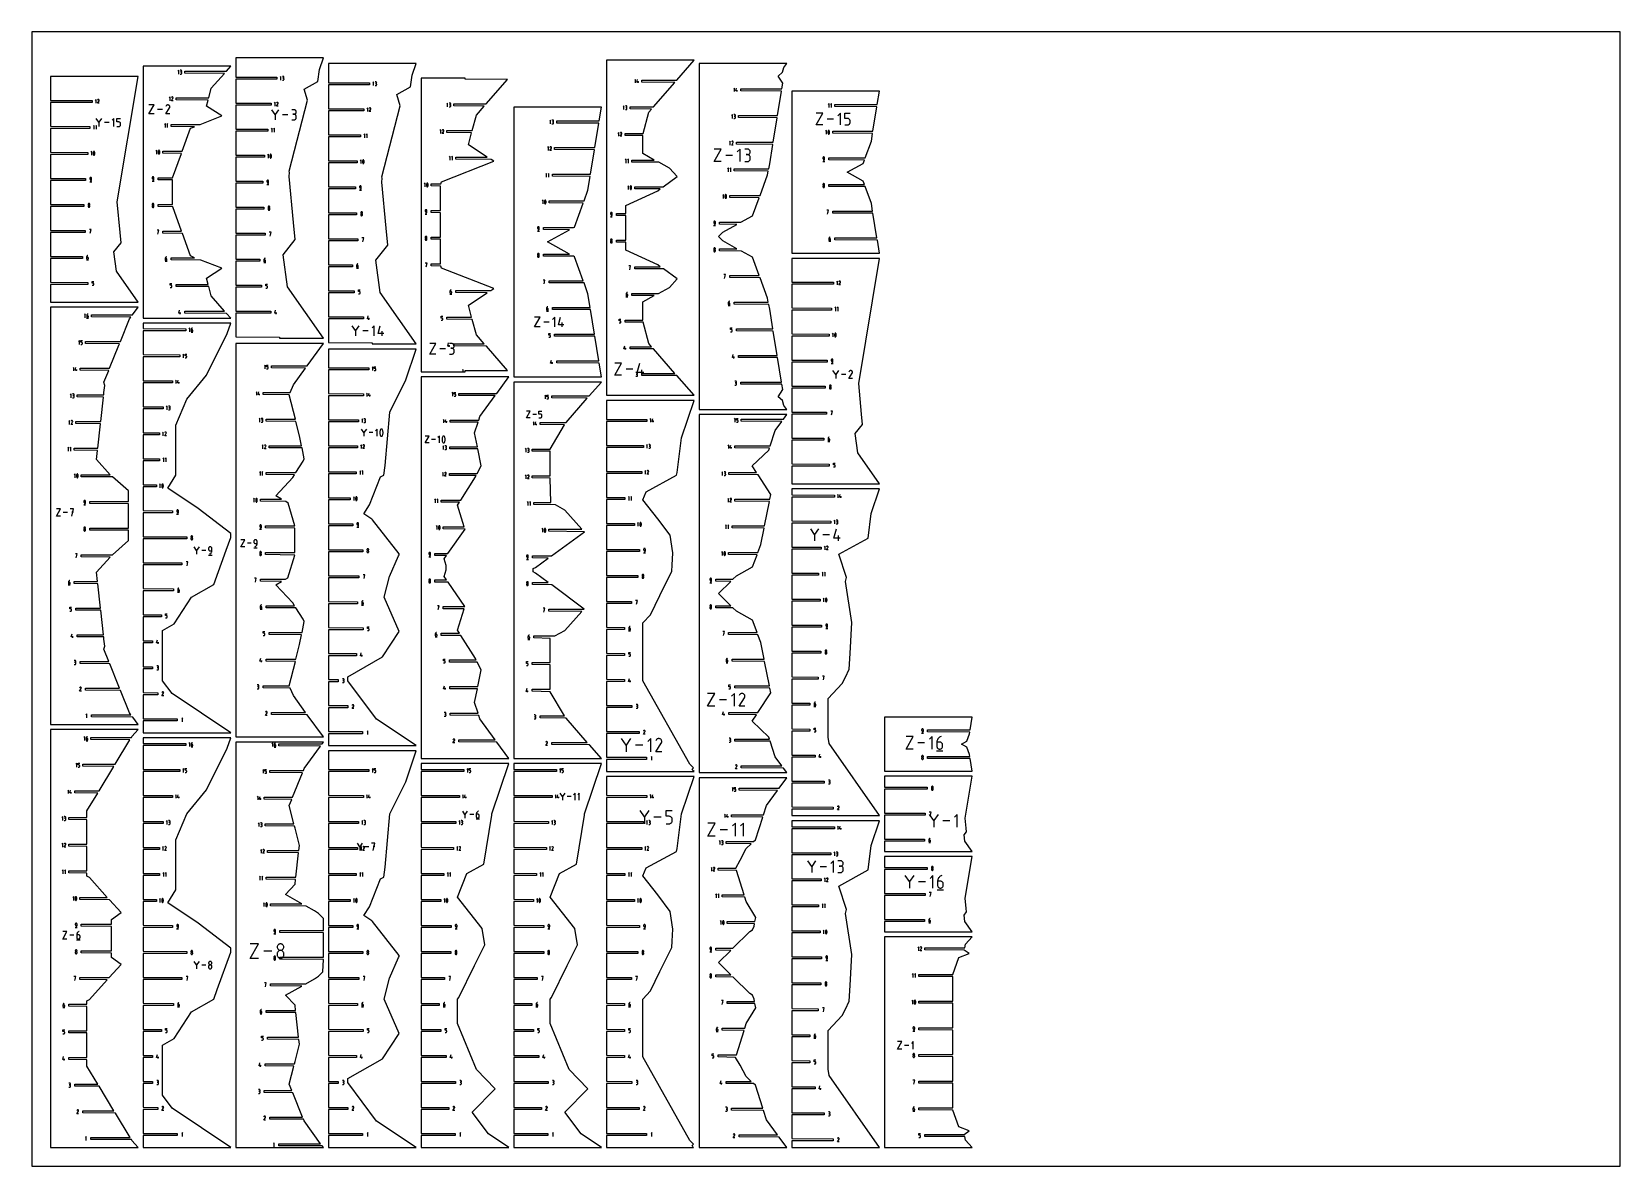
# Model space of a CAD drawing. Extents: x 0 to 980, y 0 to 700.
import ezdxf

# ---------------------------------------------------------------- set-up
doc = ezdxf.new("R2010")
doc.units = 0

msp = doc.modelspace()

# ---------------------------------------------------------------- linework, layer by layer
at = {"layer": 'annotation', "color": 1}
for p, q in [((90.660455, 676.222972), (90.148133, 675.710506)), ((90.660455, 673.918463), (90.660455, 676.222972)), ((92.036317, 676.220298), (91.524573, 676.220298)), ((92.128356, 676.212037), (92.036317, 676.220298)), ((92.21496, 676.18823), (92.128356, 676.212037)), ((91.524573, 673.918535), (92.036317, 673.918535)), ((92.036317, 675.196811), (91.780084, 675.196811)), ((91.780084, 675.196811), (92.036317, 675.196811)), ((92.036317, 675.196811), (92.128356, 675.205074)), ((92.128356, 675.18855), (92.036317, 675.196811)), ((92.036317, 675.196811), (92.036317, 675.196811)), ((92.036317, 673.918535), (92.128356, 673.926792)), ((92.036317, 673.918535), (92.036317, 673.918535)), ((92.128356, 675.205074), (92.21496, 675.228895)), ((92.21496, 675.164742), (92.128356, 675.18855)), ((92.128356, 673.926792), (92.21496, 673.950587)), ((92.294691, 676.15034), (92.21496, 676.18823)), ((92.21496, 675.228895), (92.294691, 675.266823)), ((92.294691, 675.126853), (92.21496, 675.164742)), ((92.21496, 673.950587), (92.294691, 673.988461)), ((92.366108, 676.099833), (92.294691, 676.15034)), ((92.294691, 675.266823), (92.366108, 675.317403)), ((92.366108, 675.076345), (92.294691, 675.126853)), ((92.294691, 673.988461), (92.366108, 674.038953)), ((92.42777, 676.038172), (92.366108, 676.099833)), ((92.366108, 675.317403), (92.42777, 675.379185)), ((92.42777, 675.014684), (92.366108, 675.076345)), ((92.366108, 674.038953), (92.42777, 674.100602)), ((92.478237, 675.966822), (92.42777, 676.038172)), ((92.42777, 675.379185), (92.478237, 675.450716)), ((92.478237, 674.943334), (92.42777, 675.014684)), ((92.42777, 674.100602), (92.478237, 674.171948)), ((92.516068, 675.887246), (92.478237, 675.966822)), ((92.478237, 675.450716), (92.516068, 675.530543)), ((92.516068, 674.863759), (92.478237, 674.943334)), ((92.478237, 674.171948), (92.516068, 674.251529)), ((92.539822, 675.80091), (92.516068, 675.887246)), ((92.516068, 675.530543), (92.539822, 675.617214)), ((92.539822, 674.777423), (92.516068, 674.863759)), ((92.516068, 674.251529), (92.539822, 674.337886)), ((92.548061, 675.709277), (92.539822, 675.80091)), ((92.539822, 675.617214), (92.548061, 675.709277)), ((92.548061, 674.68579), (92.539822, 674.777423)), ((92.539822, 674.337886), (92.548061, 674.429557)), ((92.548061, 675.709277), (92.548061, 675.709277)), ((92.548061, 674.429557), (92.548061, 674.68579)), ((92.548061, 674.68579), (92.548061, 674.68579)), ((153.727355, 672.499436), (153.215033, 671.98697)), ((153.727355, 670.194927), (153.727355, 672.499436)), ((155.103217, 672.496763), (154.591474, 672.496763)), ((154.591474, 670.195), (155.103217, 670.195)), ((155.103217, 671.473275), (154.846984, 671.473275)), ((154.846984, 671.473275), (155.103217, 671.473275)), ((155.195256, 672.488501), (155.103217, 672.496763)), ((155.103217, 671.473275), (155.195256, 671.481538)), ((155.195256, 671.465014), (155.103217, 671.473275)), ((155.103217, 671.473275), (155.103217, 671.473275)), ((155.103217, 670.195), (155.195256, 670.203256)), ((155.103217, 670.195), (155.103217, 670.195)), ((155.281861, 672.464694), (155.195256, 672.488501)), ((155.195256, 671.481538), (155.281861, 671.50536)), ((155.281861, 671.441206), (155.195256, 671.465014)), ((155.195256, 670.203256), (155.281861, 670.227052)), ((155.361592, 672.426804), (155.281861, 672.464694)), ((155.281861, 671.50536), (155.361592, 671.543287)), ((155.361592, 671.403317), (155.281861, 671.441206)), ((155.281861, 670.227052), (155.361592, 670.264926)), ((155.433008, 672.376297), (155.361592, 672.426804)), ((155.361592, 671.543287), (155.433008, 671.593867)), ((155.433008, 671.35281), (155.361592, 671.403317)), ((155.361592, 670.264926), (155.433008, 670.315418)), ((155.49467, 672.314636), (155.433008, 672.376297)), ((155.433008, 671.593867), (155.49467, 671.655649)), ((155.49467, 671.291149), (155.433008, 671.35281)), ((155.433008, 670.315418), (155.49467, 670.377067)), ((155.545137, 672.243286), (155.49467, 672.314636)), ((155.49467, 671.655649), (155.545137, 671.72718)), ((155.545137, 671.219799), (155.49467, 671.291149)), ((155.49467, 670.377067), (155.545137, 670.448412)), ((155.582968, 672.163711), (155.545137, 672.243286)), ((155.545137, 671.72718), (155.582968, 671.807007)), ((155.582968, 671.140223), (155.545137, 671.219799)), ((155.545137, 670.448412), (155.582968, 670.527993)), ((155.606723, 672.077374), (155.582968, 672.163711)), ((155.582968, 671.807007), (155.606723, 671.893678)), ((155.606723, 671.053887), (155.582968, 671.140223)), ((155.582968, 670.527993), (155.606723, 670.61435)), ((155.614961, 671.985741), (155.606723, 672.077374)), ((155.606723, 671.893678), (155.614961, 671.985741)), ((155.614961, 670.962254), (155.606723, 671.053887)), ((155.606723, 670.61435), (155.614961, 670.706021)), ((155.614961, 671.985741), (155.614961, 671.985741)), ((155.614961, 670.706021), (155.614961, 670.962254)), ((155.614961, 670.962254), (155.614961, 670.962254)), ((210.902385, 669.060377), (210.390063, 668.547911)), ((210.902385, 666.755868), (210.902385, 669.060377)), ((212.278247, 669.057703), (211.766504, 669.057703)), ((211.766504, 666.75594), (212.278247, 666.75594)), ((212.278247, 668.034216), (212.022014, 668.034216)), ((212.022014, 668.034216), (212.278247, 668.034216)), ((212.370286, 669.049442), (212.278247, 669.057703)), ((212.278247, 668.034216), (212.370286, 668.042479)), ((212.370286, 668.025955), (212.278247, 668.034216)), ((212.278247, 668.034216), (212.278247, 668.034216)), ((212.278247, 666.75594), (212.370286, 666.764197)), ((212.278247, 666.75594), (212.278247, 666.75594)), ((212.456891, 669.025635), (212.370286, 669.049442)), ((212.370286, 668.042479), (212.456891, 668.0663)), ((212.456891, 668.002147), (212.370286, 668.025955)), ((212.370286, 666.764197), (212.456891, 666.787992)), ((212.536622, 668.987745), (212.456891, 669.025635)), ((212.456891, 668.0663), (212.536622, 668.104227)), ((212.536622, 667.964258), (212.456891, 668.002147)), ((212.456891, 666.787992), (212.536622, 666.825866)), ((212.608038, 668.937238), (212.536622, 668.987745)), ((212.536622, 668.104227), (212.608038, 668.154808)), ((212.608038, 667.91375), (212.536622, 667.964258)), ((212.536622, 666.825866), (212.608038, 666.876358)), ((212.6697, 668.875577), (212.608038, 668.937238)), ((212.608038, 668.154808), (212.6697, 668.21659)), ((212.6697, 667.852089), (212.608038, 667.91375)), ((212.608038, 666.876358), (212.6697, 666.938007)), ((212.720167, 668.804227), (212.6697, 668.875577)), ((212.6697, 668.21659), (212.720167, 668.288121)), ((212.720167, 667.780739), (212.6697, 667.852089)), ((212.6697, 666.938007), (212.720167, 667.009353)), ((212.757998, 668.724651), (212.720167, 668.804227)), ((212.720167, 668.288121), (212.757998, 668.367948)), ((212.757998, 667.701164), (212.720167, 667.780739)), ((212.720167, 667.009353), (212.757998, 667.088934)), ((212.781753, 668.638315), (212.757998, 668.724651)), ((212.757998, 668.367948), (212.781753, 668.454619)), ((212.781753, 667.614828), (212.757998, 667.701164)), ((212.757998, 667.088934), (212.781753, 667.175291)), ((212.789991, 668.546682), (212.781753, 668.638315)), ((212.781753, 668.454619), (212.789991, 668.546682)), ((212.789991, 667.523195), (212.781753, 667.614828)), ((212.781753, 667.175291), (212.789991, 667.266962)), ((212.789991, 668.546682), (212.789991, 668.546682)), ((212.789991, 667.266962), (212.789991, 667.523195)), ((212.789991, 667.523195), (212.789991, 667.523195)), ((267.077367, 671.332573), (267.054903, 671.310103)), ((267.077367, 671.231527), (267.077367, 671.332573)), ((267.115256, 671.253991), (267.137663, 671.332573)), ((267.171362, 671.253991), (267.115256, 671.253991)), ((267.154544, 671.231527), (267.154544, 671.276404)), ((372.489324, 670.608921), (372.026398, 670.145865)), ((372.489324, 668.526604), (372.489324, 670.608921)), ((373.270128, 668.989529), (373.731879, 670.608921)), ((374.426333, 668.989529), (373.270128, 668.989529)), ((374.079759, 668.526604), (374.079759, 669.451411)), ((39.683881, 658.196196), (39.171633, 657.683804)), ((39.683881, 655.892021), (39.683881, 658.196196)), ((40.548048, 655.892002), (41.493647, 657.414295)), ((40.616685, 657.939981), (40.549493, 657.811088)), ((40.670007, 658.015593), (40.616685, 657.939981)), ((40.733982, 658.078711), (40.670007, 658.015593)), ((40.806663, 658.12883), (40.733982, 658.078711)), ((40.886106, 658.165445), (40.806663, 658.12883)), ((40.970364, 658.18805), (40.886106, 658.165445)), ((41.057491, 658.19614), (40.970364, 658.18805)), ((41.145543, 658.189209), (41.057491, 658.19614)), ((41.232573, 658.166751), (41.145543, 658.189209)), ((41.316636, 658.128263), (41.232573, 658.166751)), ((41.391821, 658.074874), (41.316636, 658.128263)), ((41.316636, 658.128263), (41.316636, 658.128263)), ((41.454684, 658.010808), (41.391821, 658.074874)), ((41.504666, 657.938028), (41.454684, 658.010808)), ((41.493647, 657.414295), (41.494777, 657.415694)), ((41.493647, 657.414295), (41.493647, 657.414295)), ((41.494777, 657.415694), (41.495861, 657.417105)), ((41.495861, 657.417105), (41.496906, 657.418539)), ((41.496906, 657.418539), (41.497919, 657.420009)), ((41.497919, 657.420009), (41.498907, 657.421527)), ((41.498907, 657.421527), (41.499876, 657.423104)), ((41.499876, 657.423104), (41.500836, 657.424753)), ((41.500836, 657.424753), (41.501791, 657.426484)), ((41.501791, 657.426484), (41.50275, 657.428311)), ((41.50275, 657.428311), (41.541794, 657.512141)), ((41.50275, 657.428311), (41.50275, 657.428311)), ((41.541208, 657.858497), (41.504666, 657.938028)), ((41.563751, 657.77418), (41.541208, 657.858497)), ((41.541794, 657.512141), (41.564602, 657.599038)), ((41.571735, 657.687039), (41.563751, 657.77418)), ((41.564602, 657.599038), (41.571735, 657.687039)), ((85.28881, 659.770894), (84.776562, 659.258502)), ((85.28881, 657.466719), (85.28881, 659.770894)), ((86.152977, 657.4667), (87.098576, 658.988993)), ((87.176316, 657.4667), (86.152977, 657.4667)), ((86.221614, 659.514679), (86.154422, 659.385786)), ((86.274936, 659.590291), (86.221614, 659.514679)), ((86.338911, 659.653409), (86.274936, 659.590291)), ((86.411592, 659.703528), (86.338911, 659.653409)), ((86.491034, 659.740143), (86.411592, 659.703528)), ((86.575292, 659.762748), (86.491034, 659.740143)), ((86.66242, 659.770838), (86.575292, 659.762748)), ((86.750472, 659.763907), (86.66242, 659.770838)), ((86.837502, 659.741449), (86.750472, 659.763907)), ((86.921565, 659.702961), (86.837502, 659.741449)), ((86.99675, 659.649572), (86.921565, 659.702961)), ((86.921565, 659.702961), (86.921565, 659.702961)), ((87.059613, 659.585506), (86.99675, 659.649572)), ((87.109595, 659.512726), (87.059613, 659.585506)), ((87.098576, 658.988993), (87.099706, 658.990392)), ((87.098576, 658.988993), (87.098576, 658.988993)), ((87.099706, 658.990392), (87.10079, 658.991803)), ((87.10079, 658.991803), (87.101835, 658.993237)), ((87.101835, 658.993237), (87.102848, 658.994707)), ((87.102848, 658.994707), (87.103835, 658.996225)), ((87.103835, 658.996225), (87.104805, 658.997802)), ((87.104805, 658.997802), (87.105764, 658.999451)), ((87.105764, 658.999451), (87.10672, 659.001183)), ((87.10672, 659.001183), (87.107679, 659.003009)), ((87.107679, 659.003009), (87.146723, 659.086839)), ((87.107679, 659.003009), (87.107679, 659.003009)), ((87.146137, 659.433195), (87.109595, 659.512726)), ((87.168679, 659.348878), (87.146137, 659.433195)), ((87.146723, 659.086839), (87.169531, 659.173736)), ((87.176664, 659.261737), (87.168679, 659.348878)), ((87.169531, 659.173736), (87.176664, 659.261737)), ((433.553199, 665.22469), (433.090273, 664.761633)), ((433.553199, 663.142372), (433.553199, 665.22469)), ((434.334003, 663.605298), (434.795754, 665.22469)), ((435.490208, 663.605298), (434.334003, 663.605298)), ((435.143634, 663.142372), (435.143634, 664.067179)), ((41.571387, 655.892002), (40.548048, 655.892002)), ((72.321078, 649.273098), (75.430105, 654.872437)), ((75.430105, 654.872437), (72.321078, 654.872437)), ((75.430105, 649.273098), (72.321078, 649.273098)), ((80.592006, 652.072768), (77.530384, 652.072768)), ((82.691654, 649.273053), (84.989539, 652.972353)), ((85.178455, 649.273053), (82.691654, 649.273053)), ((82.858448, 654.249814), (82.695166, 653.936593)), ((82.988025, 654.433556), (82.858448, 654.249814)), ((83.143489, 654.586939), (82.988025, 654.433556)), ((83.320111, 654.708733), (83.143489, 654.586939)), ((83.513163, 654.79771), (83.320111, 654.708733)), ((83.717917, 654.852642), (83.513163, 654.79771)), ((83.929644, 654.8723), (83.717917, 654.852642)), ((84.143618, 654.855458), (83.929644, 654.8723)), ((84.355108, 654.800885), (84.143618, 654.855458)), ((84.559388, 654.707354), (84.355108, 654.800885)), ((84.742095, 654.577615), (84.559388, 654.707354)), ((84.559388, 654.707354), (84.559388, 654.707354)), ((84.894857, 654.421928), (84.742095, 654.577615)), ((85.016317, 654.245067), (84.894857, 654.421928)), ((84.989539, 652.972353), (84.992286, 652.975752)), ((84.989539, 652.972353), (84.989539, 652.972353)), ((84.992286, 652.975752), (84.994921, 652.97918)), ((84.994921, 652.97918), (84.99746, 652.982666)), ((84.99746, 652.982666), (84.99992, 652.986238)), ((84.99992, 652.986238), (85.002321, 652.989927)), ((85.002321, 652.989927), (85.004677, 652.993759)), ((85.004677, 652.993759), (85.007008, 652.997765)), ((85.007008, 652.997765), (85.00933, 653.001974)), ((85.00933, 653.001974), (85.011661, 653.006414)), ((85.011661, 653.006414), (85.10654, 653.210127)), ((85.011661, 653.006414), (85.011661, 653.006414)), ((85.105117, 654.051801), (85.016317, 654.245067)), ((85.159897, 653.846902), (85.105117, 654.051801)), ((85.10654, 653.210127), (85.161967, 653.421294)), ((85.1793, 653.635143), (85.159897, 653.846902)), ((85.161967, 653.421294), (85.1793, 653.635143)), ((150.21791, 648.876027), (148.139791, 651.881271)), ((150.133136, 656.459842), (149.620888, 655.94745)), ((150.133136, 654.155667), (150.133136, 656.459842)), ((152.295638, 651.881271), (150.21791, 648.876027)), ((150.21791, 649.117869), (150.21791, 645.650821)), ((150.997303, 654.155649), (151.942902, 655.677941)), ((152.020642, 654.155649), (150.997303, 654.155649)), ((151.06594, 656.203627), (150.998748, 656.074734)), ((151.119262, 656.279239), (151.06594, 656.203627)), ((151.183236, 656.342357), (151.119262, 656.279239)), ((151.255918, 656.392476), (151.183236, 656.342357)), ((151.33536, 656.429091), (151.255918, 656.392476)), ((151.419618, 656.451696), (151.33536, 656.429091)), ((151.506746, 656.459786), (151.419618, 656.451696)), ((151.594798, 656.452855), (151.506746, 656.459786)), ((151.681828, 656.430398), (151.594798, 656.452855)), ((151.765891, 656.391909), (151.681828, 656.430398)), ((151.841076, 656.33852), (151.765891, 656.391909)), ((151.765891, 656.391909), (151.765891, 656.391909)), ((151.903939, 656.274454), (151.841076, 656.33852)), ((151.953921, 656.201674), (151.903939, 656.274454)), ((151.942902, 655.677941), (151.944032, 655.67934)), ((151.942902, 655.677941), (151.942902, 655.677941)), ((151.944032, 655.67934), (151.945116, 655.680751)), ((151.945116, 655.680751), (151.946161, 655.682185)), ((151.946161, 655.682185), (151.947173, 655.683655)), ((151.947173, 655.683655), (151.948161, 655.685173)), ((151.948161, 655.685173), (151.949131, 655.68675)), ((151.949131, 655.68675), (151.95009, 655.688399)), ((151.95009, 655.688399), (151.951046, 655.690131)), ((151.951046, 655.690131), (151.952005, 655.691958)), ((151.952005, 655.691958), (151.991049, 655.775787)), ((151.952005, 655.691958), (151.952005, 655.691958)), ((151.990463, 656.122143), (151.953921, 656.201674)), ((152.013005, 656.037826), (151.990463, 656.122143)), ((151.991049, 655.775787), (152.013857, 655.862684)), ((152.02099, 655.950685), (152.013005, 656.037826)), ((152.013857, 655.862684), (152.02099, 655.950685)), ((158.039181, 648.766046), (154.632691, 648.766046)), ((161.758326, 651.873848), (160.374867, 651.873848)), ((161.758326, 649.10693), (161.06562, 649.10693)), ((161.06562, 649.10693), (161.758326, 649.10693)), ((162.007145, 651.851514), (161.758326, 651.873848)), ((161.758326, 649.10693), (162.007145, 649.129268)), ((162.007145, 649.084596), (161.758326, 649.10693)), ((161.758326, 649.10693), (161.758326, 649.10693)), ((162.241274, 651.787153), (162.007145, 651.851514)), ((162.007145, 649.129268), (162.241274, 649.193668)), ((162.241274, 649.020234), (162.007145, 649.084596)), ((162.456821, 651.684721), (162.241274, 651.787153)), ((162.241274, 649.193668), (162.456821, 649.296201)), ((162.456821, 648.917803), (162.241274, 649.020234)), ((162.64989, 651.548179), (162.456821, 651.684721)), ((162.456821, 649.296201), (162.64989, 649.432941)), ((162.64989, 648.781261), (162.456821, 648.917803)), ((162.816588, 651.381483), (162.64989, 651.548179)), ((162.64989, 649.432941), (162.816588, 649.599964)), ((162.816588, 648.614565), (162.64989, 648.781261)), ((162.953021, 651.188594), (162.816588, 651.381483)), ((162.816588, 649.599964), (162.953021, 649.793341)), ((162.953021, 648.421675), (162.816588, 648.614565)), ((163.055294, 650.973468), (162.953021, 651.188594)), ((162.953021, 649.793341), (163.055294, 650.009148)), ((163.055294, 648.20655), (162.953021, 648.421675)), ((163.119514, 650.740065), (163.055294, 650.973468)), ((163.055294, 650.009148), (163.119514, 650.243457)), ((163.119514, 647.973146), (163.055294, 648.20655)), ((163.141786, 650.492342), (163.119514, 650.740065)), ((163.119514, 650.243457), (163.141786, 650.492342)), ((163.141786, 647.725424), (163.119514, 647.973146)), ((163.119514, 646.784892), (163.141786, 647.032718)), ((163.141786, 650.492342), (163.141786, 650.492342)), ((163.141786, 647.032718), (163.141786, 647.725424)), ((163.141786, 647.725424), (163.141786, 647.725424)), ((207.308158, 653.020783), (206.795911, 652.508391)), ((207.308158, 650.716608), (207.308158, 653.020783)), ((208.172325, 650.716589), (209.117924, 652.238882)), ((209.195665, 650.716589), (208.172325, 650.716589)), ((208.240962, 652.764568), (208.17377, 652.635675)), ((208.294284, 652.840179), (208.240962, 652.764568)), ((208.358259, 652.903298), (208.294284, 652.840179)), ((208.430941, 652.953417), (208.358259, 652.903298)), ((208.510383, 652.990032), (208.430941, 652.953417)), ((208.594641, 653.012637), (208.510383, 652.990032)), ((208.681769, 653.020726), (208.594641, 653.012637)), ((208.76982, 653.013795), (208.681769, 653.020726)), ((208.856851, 652.991338), (208.76982, 653.013795)), ((208.940914, 652.95285), (208.856851, 652.991338)), ((209.016099, 652.899461), (208.940914, 652.95285)), ((208.940914, 652.95285), (208.940914, 652.95285)), ((209.078962, 652.835395), (209.016099, 652.899461)), ((209.128944, 652.762614), (209.078962, 652.835395)), ((209.117924, 652.238882), (209.119055, 652.240281)), ((209.117924, 652.238882), (209.117924, 652.238882)), ((209.119055, 652.240281), (209.120139, 652.241691)), ((209.120139, 652.241691), (209.121184, 652.243126)), ((209.121184, 652.243126), (209.122196, 652.244596)), ((209.122196, 652.244596), (209.123184, 652.246114)), ((209.123184, 652.246114), (209.124154, 652.247691)), ((209.124154, 652.247691), (209.125113, 652.24934)), ((209.125113, 652.24934), (209.126069, 652.251071)), ((209.126069, 652.251071), (209.127028, 652.252898)), ((209.127028, 652.252898), (209.166071, 652.336728)), ((209.127028, 652.252898), (209.127028, 652.252898)), ((209.165485, 652.683084), (209.128944, 652.762614)), ((209.188028, 652.598767), (209.165485, 652.683084)), ((209.166071, 652.336728), (209.18888, 652.423625)), ((209.196012, 652.511626), (209.188028, 652.598767)), ((209.18888, 652.423625), (209.196012, 652.511626)), ((256.585899, 655.982393), (256.073577, 655.469927)), ((256.585899, 653.677885), (256.585899, 655.982393)), ((257.961761, 655.97972), (257.450018, 655.97972)), ((257.450018, 653.677957), (257.961761, 653.677957)), ((257.961761, 654.956232), (257.705528, 654.956232)), ((257.705528, 654.956232), (257.961761, 654.956232)), ((258.0538, 655.971458), (257.961761, 655.97972)), ((257.961761, 654.956232), (258.0538, 654.964495)), ((258.0538, 654.947971), (257.961761, 654.956232)), ((257.961761, 654.956232), (257.961761, 654.956232)), ((257.961761, 653.677957), (258.0538, 653.686213)), ((257.961761, 653.677957), (257.961761, 653.677957)), ((258.140405, 655.947651), (258.0538, 655.971458)), ((258.0538, 654.964495), (258.140405, 654.988317)), ((258.140405, 654.924164), (258.0538, 654.947971)), ((258.0538, 653.686213), (258.140405, 653.710009)), ((258.220136, 655.909762), (258.140405, 655.947651)), ((258.140405, 654.988317), (258.220136, 655.026244)), ((258.220136, 654.886274), (258.140405, 654.924164)), ((258.140405, 653.710009), (258.220136, 653.747883)), ((258.291552, 655.859254), (258.220136, 655.909762)), ((258.220136, 655.026244), (258.291552, 655.076825)), ((258.291552, 654.835767), (258.220136, 654.886274)), ((258.220136, 653.747883), (258.291552, 653.798375)), ((258.353214, 655.797593), (258.291552, 655.859254)), ((258.291552, 655.076825), (258.353214, 655.138606)), ((258.353214, 654.774106), (258.291552, 654.835767)), ((258.291552, 653.798375), (258.353214, 653.860024)), ((258.403681, 655.726243), (258.353214, 655.797593)), ((258.353214, 655.138606), (258.403681, 655.210137)), ((258.403681, 654.702756), (258.353214, 654.774106)), ((258.353214, 653.860024), (258.403681, 653.931369)), ((258.441512, 655.646668), (258.403681, 655.726243)), ((258.403681, 655.210137), (258.441512, 655.289964)), ((258.441512, 654.62318), (258.403681, 654.702756)), ((258.403681, 653.931369), (258.441512, 654.01095)), ((258.465267, 655.560331), (258.441512, 655.646668)), ((258.441512, 655.289964), (258.465267, 655.376635)), ((258.465267, 654.536844), (258.441512, 654.62318)), ((258.441512, 654.01095), (258.465267, 654.097307)), ((258.473505, 655.468699), (258.465267, 655.560331)), ((258.465267, 655.376635), (258.473505, 655.468699)), ((258.473505, 654.445211), (258.465267, 654.536844)), ((258.465267, 654.097307), (258.473505, 654.188978)), ((258.473505, 655.468699), (258.473505, 655.468699)), ((258.473505, 654.188978), (258.473505, 654.445211)), ((258.473505, 654.445211), (258.473505, 654.445211)), ((365.336268, 654.268106), (364.823946, 653.755639)), ((365.336268, 651.963597), (365.336268, 654.268106)), ((366.71213, 654.265432), (366.200386, 654.265432)), ((366.200386, 651.963669), (366.71213, 651.963669)), ((366.71213, 653.241945), (366.455897, 653.241945)), ((366.455897, 653.241945), (366.71213, 653.241945)), ((366.804168, 654.257171), (366.71213, 654.265432)), ((366.71213, 653.241945), (366.804168, 653.250208)), ((366.804168, 653.233683), (366.71213, 653.241945)), ((366.71213, 653.241945), (366.71213, 653.241945)), ((366.71213, 651.963669), (366.804168, 651.971926)), ((366.71213, 651.963669), (366.71213, 651.963669)), ((366.890773, 654.233363), (366.804168, 654.257171)), ((366.804168, 653.250208), (366.890773, 653.274029)), ((366.890773, 653.209876), (366.804168, 653.233683)), ((366.804168, 651.971926), (366.890773, 651.995721)), ((366.970504, 654.195474), (366.890773, 654.233363)), ((366.890773, 653.274029), (366.970504, 653.311956)), ((366.970504, 653.171987), (366.890773, 653.209876)), ((366.890773, 651.995721), (366.970504, 652.033595)), ((367.041921, 654.144967), (366.970504, 654.195474)), ((366.970504, 653.311956), (367.041921, 653.362537)), ((367.041921, 653.121479), (366.970504, 653.171987)), ((366.970504, 652.033595), (367.041921, 652.084087)), ((367.103583, 654.083306), (367.041921, 654.144967)), ((367.041921, 653.362537), (367.103583, 653.424319)), ((367.103583, 653.059818), (367.041921, 653.121479)), ((367.041921, 652.084087), (367.103583, 652.145736)), ((367.154049, 654.011956), (367.103583, 654.083306)), ((367.103583, 653.424319), (367.154049, 653.495849)), ((367.154049, 652.988468), (367.103583, 653.059818)), ((367.103583, 652.145736), (367.154049, 652.217082)), ((367.19188, 653.93238), (367.154049, 654.011956)), ((367.154049, 653.495849), (367.19188, 653.575677)), ((367.19188, 652.908893), (367.154049, 652.988468)), ((367.154049, 652.217082), (367.19188, 652.296663)), ((367.215635, 653.846044), (367.19188, 653.93238)), ((367.19188, 653.575677), (367.215635, 653.662348)), ((367.215635, 652.822556), (367.19188, 652.908893)), ((367.19188, 652.296663), (367.215635, 652.383019)), ((367.223874, 653.754411), (367.215635, 653.846044)), ((367.215635, 653.662348), (367.223874, 653.754411)), ((367.223874, 652.730924), (367.215635, 652.822556)), ((367.215635, 652.383019), (367.223874, 652.47469)), ((367.223874, 653.754411), (367.223874, 653.754411)), ((367.223874, 652.47469), (367.223874, 652.730924)), ((367.223874, 652.730924), (367.223874, 652.730924)), ((432.270226, 648.883874), (431.757904, 648.371408)), ((432.270226, 646.579365), (432.270226, 648.883874)), ((433.646088, 648.8812), (433.134344, 648.8812)), ((433.646088, 647.857713), (433.389855, 647.857713)), ((433.389855, 647.857713), (433.646088, 647.857713)), ((433.738126, 648.872939), (433.646088, 648.8812)), ((433.646088, 647.857713), (433.738126, 647.865976)), ((433.738126, 647.849452), (433.646088, 647.857713)), ((433.646088, 647.857713), (433.646088, 647.857713)), ((433.824731, 648.849132), (433.738126, 648.872939)), ((433.738126, 647.865976), (433.824731, 647.889798)), ((433.824731, 647.825644), (433.738126, 647.849452)), ((433.904462, 648.811242), (433.824731, 648.849132)), ((433.824731, 647.889798), (433.904462, 647.927725)), ((433.904462, 647.787755), (433.824731, 647.825644)), ((433.975879, 648.760735), (433.904462, 648.811242)), ((433.904462, 647.927725), (433.975879, 647.978305)), ((433.975879, 647.737248), (433.904462, 647.787755)), ((434.037541, 648.699074), (433.975879, 648.760735)), ((433.975879, 647.978305), (434.037541, 648.040087)), ((434.037541, 647.675587), (433.975879, 647.737248)), ((434.088007, 648.627724), (434.037541, 648.699074)), ((434.037541, 648.040087), (434.088007, 648.111618)), ((434.088007, 647.604236), (434.037541, 647.675587)), ((434.037541, 646.761505), (434.088007, 646.83285)), ((434.125838, 648.548149), (434.088007, 648.627724)), ((434.088007, 648.111618), (434.125838, 648.191445)), ((434.125838, 647.524661), (434.088007, 647.604236)), ((434.088007, 646.83285), (434.125838, 646.912431)), ((434.149593, 648.461812), (434.125838, 648.548149)), ((434.125838, 648.191445), (434.149593, 648.278116)), ((434.149593, 647.438325), (434.125838, 647.524661)), ((434.125838, 646.912431), (434.149593, 646.998788)), ((434.157832, 648.370179), (434.149593, 648.461812)), ((434.149593, 648.278116), (434.157832, 648.370179)), ((434.157832, 647.346692), (434.149593, 647.438325)), ((434.149593, 646.998788), (434.157832, 647.090459)), ((434.157832, 648.370179), (434.157832, 648.370179)), ((434.157832, 647.090459), (434.157832, 647.346692)), ((434.157832, 647.346692), (434.157832, 647.346692)), ((484.01655, 642.514874), (488.01149, 649.709737)), ((488.01149, 649.709737), (484.01655, 649.709737)), ((491.873067, 655.652973), (491.339516, 655.119271)), ((491.873067, 653.252973), (491.873067, 655.652973)), ((493.306618, 655.652973), (492.773067, 655.119271)), ((493.306618, 653.252973), (493.306618, 655.652973)), ((498.941402, 649.709737), (497.341892, 648.109776)), ((498.941402, 642.514874), (498.941402, 649.709737)), ((501.63925, 646.505754), (501.63925, 649.709737)), ((501.63925, 649.709737), (504.834661, 649.709737)), ((38.589276, 642.204681), (38.055726, 641.67098)), ((38.589276, 639.804681), (38.589276, 642.204681)), ((40.022827, 642.204681), (39.489276, 641.67098)), ((41.425792, 644.146714), (39.755684, 646.561918)), ((40.022827, 639.804681), (40.022827, 642.204681)), ((43.095586, 646.561918), (41.425792, 644.146714)), ((41.425792, 644.341073), (41.425792, 641.554734)), ((47.711461, 644.058326), (44.97379, 644.058326)), ((50.701814, 646.561761), (49.588723, 645.448356)), ((50.701814, 641.554891), (50.701814, 646.561761)), ((52.579233, 644.332125), (52.579233, 646.561761)), ((52.579233, 646.561761), (54.802904, 646.561761)), ((53.691069, 644.332125), (52.579233, 644.332125)), ((52.579233, 641.554891), (53.691069, 641.554891)), ((53.890704, 644.31428), (53.691069, 644.332125)), ((53.691069, 641.554891), (53.890622, 641.572834)), ((53.691069, 641.554891), (53.691069, 641.554891)), ((53.890622, 641.572834), (54.078563, 641.62456)), ((54.07869, 644.262813), (53.890704, 644.31428)), ((54.078563, 641.62456), (54.251725, 641.70692)), ((54.251865, 644.180829), (54.07869, 644.262813)), ((54.251725, 641.70692), (54.40694, 641.816764)), ((54.407069, 644.07143), (54.251865, 644.180829)), ((54.40694, 641.816764), (54.541038, 641.950942)), ((54.541141, 643.937722), (54.407069, 644.07143)), ((54.541038, 641.950942), (54.650852, 642.106303)), ((54.650922, 643.782807), (54.541141, 643.937722)), ((54.650852, 642.106303), (54.733213, 642.279697)), ((54.733249, 643.609789), (54.650922, 643.782807)), ((54.733213, 642.279697), (54.784953, 642.467973)), ((54.784964, 643.421772), (54.733249, 643.609789)), ((54.784953, 642.467973), (54.802904, 642.667983)), ((54.802904, 643.221859), (54.784964, 643.421772)), ((54.802904, 642.667983), (54.802904, 643.221859)), ((54.802904, 643.221859), (54.802904, 643.221859)), ((82.406798, 643.366895), (81.873247, 642.833194)), ((82.406798, 640.966895), (82.406798, 643.366895)), ((83.840349, 643.366895), (83.306798, 642.833194)), ((83.840349, 640.966895), (83.840349, 643.366895)), ((148.299132, 640.468327), (147.765582, 639.934626)), ((148.299132, 638.068327), (148.299132, 640.468327)), ((149.732683, 640.468327), (149.199132, 639.934626)), ((149.732683, 638.068327), (149.732683, 640.468327)), ((160.374867, 645.651212), (161.758326, 645.651212)), ((161.758326, 645.651212), (162.007145, 645.673533)), ((161.758326, 645.651212), (161.758326, 645.651212)), ((162.007145, 645.673533), (162.241274, 645.737862)), ((162.241274, 645.737862), (162.456821, 645.840252)), ((162.456821, 645.840252), (162.64989, 645.976752)), ((162.64989, 645.976752), (162.816588, 646.143415)), ((162.816588, 646.143415), (162.953021, 646.336292)), ((162.953021, 646.336292), (163.055294, 646.551434)), ((163.055294, 646.551434), (163.119514, 646.784892)), ((205.474155, 637.029268), (204.940604, 636.495567)), ((205.474155, 634.629268), (205.474155, 637.029268)), ((206.907706, 637.029268), (206.374155, 636.495567)), ((206.907706, 634.629268), (206.907706, 637.029268)), ((252.323349, 639.530315), (251.811101, 639.017923)), ((252.323349, 637.22614), (252.323349, 639.530315)), ((253.187516, 637.226122), (254.133115, 638.748415)), ((254.210855, 637.226122), (253.187516, 637.226122)), ((253.256153, 639.2741), (253.188961, 639.145208)), ((253.309475, 639.349712), (253.256153, 639.2741)), ((253.37345, 639.41283), (253.309475, 639.349712)), ((253.446131, 639.462949), (253.37345, 639.41283)), ((253.525574, 639.499564), (253.446131, 639.462949)), ((253.609832, 639.522169), (253.525574, 639.499564)), ((253.696959, 639.530259), (253.609832, 639.522169)), ((253.785011, 639.523328), (253.696959, 639.530259)), ((253.872041, 639.500871), (253.785011, 639.523328)), ((253.956104, 639.462382), (253.872041, 639.500871)), ((254.03129, 639.408993), (253.956104, 639.462382)), ((253.956104, 639.462382), (253.956104, 639.462382)), ((254.094153, 639.344927), (254.03129, 639.408993)), ((254.144134, 639.272147), (254.094153, 639.344927)), ((254.133115, 638.748415), (254.134245, 638.749813)), ((254.133115, 638.748415), (254.133115, 638.748415)), ((254.134245, 638.749813), (254.135329, 638.751224)), ((254.135329, 638.751224), (254.136374, 638.752658)), ((254.136374, 638.752658), (254.137387, 638.754129)), ((254.137387, 638.754129), (254.138375, 638.755646)), ((254.138375, 638.755646), (254.139345, 638.757224)), ((254.139345, 638.757224), (254.140304, 638.758872)), ((254.140304, 638.758872), (254.141259, 638.760604)), ((254.141259, 638.760604), (254.142218, 638.762431)), ((254.142218, 638.762431), (254.181262, 638.846261)), ((254.142218, 638.762431), (254.142218, 638.762431)), ((254.180676, 639.192616), (254.144134, 639.272147)), ((254.203219, 639.108299), (254.180676, 639.192616)), ((254.181262, 638.846261), (254.204071, 638.933158)), ((254.211203, 639.021158), (254.203219, 639.108299)), ((254.204071, 638.933158), (254.211203, 639.021158)), ((320.077693, 645.480393), (319.565371, 644.967926)), ((320.077693, 643.175884), (320.077693, 645.480393)), ((321.453555, 645.477719), (320.941811, 645.477719)), ((320.941811, 643.175956), (321.453555, 643.175956)), ((321.453555, 644.454232), (321.197322, 644.454232)), ((321.197322, 644.454232), (321.453555, 644.454232)), ((321.545593, 645.469458), (321.453555, 645.477719)), ((321.453555, 644.454232), (321.545593, 644.462495)), ((321.545593, 644.445971), (321.453555, 644.454232)), ((321.453555, 644.454232), (321.453555, 644.454232)), ((321.453555, 643.175956), (321.545593, 643.184213)), ((321.453555, 643.175956), (321.453555, 643.175956)), ((321.632198, 645.445651), (321.545593, 645.469458)), ((321.545593, 644.462495), (321.632198, 644.486316)), ((321.632198, 644.422163), (321.545593, 644.445971)), ((321.545593, 643.184213), (321.632198, 643.208008)), ((321.711929, 645.407761), (321.632198, 645.445651)), ((321.632198, 644.486316), (321.711929, 644.524243)), ((321.711929, 644.384274), (321.632198, 644.422163)), ((321.632198, 643.208008), (321.711929, 643.245882)), ((321.783346, 645.357254), (321.711929, 645.407761)), ((321.711929, 644.524243), (321.783346, 644.574824)), ((321.783346, 644.333766), (321.711929, 644.384274)), ((321.711929, 643.245882), (321.783346, 643.296374)), ((321.845007, 645.295593), (321.783346, 645.357254)), ((321.783346, 644.574824), (321.845007, 644.636606)), ((321.845007, 644.272105), (321.783346, 644.333766)), ((321.783346, 643.296374), (321.845007, 643.358023)), ((321.895474, 645.224243), (321.845007, 645.295593)), ((321.845007, 644.636606), (321.895474, 644.708137)), ((321.895474, 644.200755), (321.845007, 644.272105)), ((321.845007, 643.358023), (321.895474, 643.429369)), ((321.933305, 645.144667), (321.895474, 645.224243)), ((321.895474, 644.708137), (321.933305, 644.787964)), ((321.933305, 644.12118), (321.895474, 644.200755)), ((321.895474, 643.429369), (321.933305, 643.50895)), ((321.95706, 645.058331), (321.933305, 645.144667)), ((321.933305, 644.787964), (321.95706, 644.874635)), ((321.95706, 644.034844), (321.933305, 644.12118)), ((321.933305, 643.50895), (321.95706, 643.595306)), ((321.965298, 644.966698), (321.95706, 645.058331)), ((321.95706, 644.874635), (321.965298, 644.966698)), ((321.965298, 643.943211), (321.95706, 644.034844)), ((321.95706, 643.595306), (321.965298, 643.686977)), ((321.965298, 644.966698), (321.965298, 644.966698)), ((321.965298, 643.686977), (321.965298, 643.943211)), ((321.965298, 643.943211), (321.965298, 643.943211)), ((362.182813, 637.816028), (361.670565, 637.303636)), ((362.182813, 635.511853), (362.182813, 637.816028)), ((363.04698, 635.511834), (363.992579, 637.034127)), ((363.115617, 637.559813), (363.048425, 637.43092)), ((363.168939, 637.635424), (363.115617, 637.559813)), ((363.232914, 637.698543), (363.168939, 637.635424)), ((363.305595, 637.748662), (363.232914, 637.698543)), ((363.385038, 637.785277), (363.305595, 637.748662)), ((363.469296, 637.807882), (363.385038, 637.785277)), ((363.556423, 637.815971), (363.469296, 637.807882)), ((363.644475, 637.80904), (363.556423, 637.815971)), ((363.731505, 637.786583), (363.644475, 637.80904)), ((363.815568, 637.748095), (363.731505, 637.786583)), ((363.890753, 637.694706), (363.815568, 637.748095)), ((363.815568, 637.748095), (363.815568, 637.748095)), ((363.953616, 637.63064), (363.890753, 637.694706)), ((364.003598, 637.557859), (363.953616, 637.63064)), ((363.992579, 637.034127), (363.993709, 637.035526)), ((363.992579, 637.034127), (363.992579, 637.034127)), ((363.993709, 637.035526), (363.994793, 637.036936)), ((363.994793, 637.036936), (363.995838, 637.038371)), ((363.995838, 637.038371), (363.996851, 637.039841)), ((363.996851, 637.039841), (363.997839, 637.041359)), ((363.997839, 637.041359), (363.998808, 637.042936)), ((363.998808, 637.042936), (363.999768, 637.044585)), ((363.999768, 637.044585), (364.000723, 637.046316)), ((364.000723, 637.046316), (364.001682, 637.048143)), ((364.001682, 637.048143), (364.040726, 637.131973)), ((364.001682, 637.048143), (364.001682, 637.048143)), ((364.04014, 637.478329), (364.003598, 637.557859)), ((364.062683, 637.394012), (364.04014, 637.478329)), ((364.040726, 637.131973), (364.063534, 637.21887)), ((364.070667, 637.306871), (364.062683, 637.394012)), ((364.063534, 637.21887), (364.070667, 637.306871)), ((433.134344, 646.579438), (433.646088, 646.579438)), ((433.646088, 646.579438), (433.738126, 646.587694)), ((433.646088, 646.579438), (433.646088, 646.579438)), ((433.738126, 646.587694), (433.824731, 646.61149)), ((433.824731, 646.61149), (433.904462, 646.649364)), ((433.904462, 646.649364), (433.975879, 646.699856)), ((433.975879, 646.699856), (434.037541, 646.761505)), ((488.01149, 642.514874), (484.01655, 642.514874)), ((490.304018, 639.155492), (489.790729, 638.642058)), ((490.304018, 636.846632), (490.304018, 639.155492)), ((494.644269, 646.112306), (490.710241, 646.112306)), ((491.192068, 638.331875), (491.169942, 638.110759)), ((491.169942, 638.110759), (491.169942, 637.888731)), ((491.169942, 637.888731), (491.192068, 637.667497)), ((491.236321, 638.55037), (491.192068, 638.331875)), ((491.192068, 637.667497), (491.236321, 637.448767)), ((491.302701, 638.764536), (491.236321, 638.55037)), ((491.236321, 637.448767), (491.302701, 637.234246)), ((491.391206, 638.972667), (491.302701, 638.764536)), ((491.302701, 637.234246), (491.391206, 637.025643)), ((491.421011, 639.022231), (491.391206, 638.972667)), ((491.391206, 638.972667), (491.391206, 638.972667)), ((491.391206, 637.025643), (491.391206, 637.025643)), ((491.391206, 637.025643), (491.402475, 637.004637)), ((491.402475, 637.004637), (491.415202, 636.984614)), ((491.458155, 639.064467), (491.421011, 639.022231)), ((491.501409, 639.098969), (491.458155, 639.064467)), ((491.549544, 639.125326), (491.501409, 639.098969)), ((491.601328, 639.143131), (491.549544, 639.125326)), ((491.655533, 639.151974), (491.601328, 639.143131)), ((491.710928, 639.151446), (491.655533, 639.151974)), ((491.766284, 639.141139), (491.710928, 639.151446)), ((491.820371, 639.120645), (491.766284, 639.141139)), ((491.841076, 639.109764), (491.820371, 639.120645)), ((491.820371, 639.120645), (491.820371, 639.120645)), ((491.860945, 639.097267), (491.841076, 639.109764)), ((491.879881, 639.083251), (491.860945, 639.097267)), ((491.897787, 639.067816), (491.879881, 639.083251)), ((491.914567, 639.05106), (491.897787, 639.067816)), ((491.930124, 639.033083), (491.914567, 639.05106)), ((491.944362, 639.013983), (491.930124, 639.033083)), ((491.938686, 636.976476), (491.968494, 637.025788)), ((491.957184, 638.99386), (491.944362, 639.013983)), ((491.968494, 638.972812), (491.957184, 638.99386)), ((492.057428, 638.764252), (491.968494, 638.972812)), ((491.968494, 638.972812), (491.968494, 638.972812)), ((491.968494, 637.025788), (492.057428, 637.233962)), ((491.968494, 637.025788), (491.968494, 637.025788)), ((492.124129, 638.549764), (492.057428, 638.764252)), ((492.057428, 637.233962), (492.124129, 637.448161)), ((492.168597, 638.331054), (492.124129, 638.549764)), ((492.124129, 637.448161), (492.168597, 637.666677)), ((492.19083, 638.109832), (492.168597, 638.331054)), ((492.168597, 637.666677), (492.19083, 637.887803)), ((492.19083, 637.887803), (492.19083, 638.109832)), ((503.236956, 646.505754), (501.63925, 646.505754)), ((501.63925, 642.514874), (503.236956, 642.514874)), ((503.523831, 646.48011), (503.236956, 646.505754)), ((503.236956, 642.514874), (503.523713, 642.540657)), ((503.236956, 642.514874), (503.236956, 642.514874)), ((503.523713, 642.540657), (503.793784, 642.614988)), ((503.793966, 646.406152), (503.523831, 646.48011)), ((503.793784, 642.614988), (504.042618, 642.733339)), ((504.042819, 646.288341), (503.793966, 646.406152)), ((504.042618, 642.733339), (504.265661, 642.891185)), ((504.265847, 646.131136), (504.042819, 646.288341)), ((504.265661, 642.891185), (504.45836, 643.083998)), ((504.458509, 645.938997), (504.265847, 646.131136)), ((504.45836, 643.083998), (504.616162, 643.307251)), ((504.616263, 645.716384), (504.458509, 645.938997)), ((504.616162, 643.307251), (504.734515, 643.556418)), ((504.734567, 645.467758), (504.616263, 645.716384)), ((504.734515, 643.556418), (504.808866, 643.826971)), ((504.808881, 645.197578), (504.734567, 645.467758)), ((504.808866, 643.826971), (504.834661, 644.114384)), ((504.834661, 644.910304), (504.808881, 645.197578)), ((504.834661, 644.114384), (504.834661, 644.910304)), ((504.834661, 644.910304), (504.834661, 644.910304)), ((318.745271, 629.028315), (318.233024, 628.515923)), ((318.745271, 626.72414), (318.745271, 629.028315)), ((319.609439, 626.724121), (320.555037, 628.246414)), ((319.678075, 628.7721), (319.610884, 628.643207)), ((319.731398, 628.847712), (319.678075, 628.7721)), ((319.795372, 628.91083), (319.731398, 628.847712)), ((319.868054, 628.960949), (319.795372, 628.91083)), ((319.947496, 628.997564), (319.868054, 628.960949)), ((320.031754, 629.020169), (319.947496, 628.997564)), ((320.118882, 629.028258), (320.031754, 629.020169)), ((320.206934, 629.021328), (320.118882, 629.028258)), ((320.293964, 628.99887), (320.206934, 629.021328)), ((320.378027, 628.960382), (320.293964, 628.99887)), ((320.453212, 628.906993), (320.378027, 628.960382)), ((320.378027, 628.960382), (320.378027, 628.960382)), ((320.516075, 628.842927), (320.453212, 628.906993)), ((320.566057, 628.770147), (320.516075, 628.842927)), ((320.555037, 628.246414), (320.556168, 628.247813)), ((320.555037, 628.246414), (320.555037, 628.246414)), ((320.556168, 628.247813), (320.557252, 628.249224)), ((320.557252, 628.249224), (320.558297, 628.250658)), ((320.558297, 628.250658), (320.559309, 628.252128)), ((320.559309, 628.252128), (320.560297, 628.253646)), ((320.560297, 628.253646), (320.561267, 628.255223)), ((320.561267, 628.255223), (320.562226, 628.256872)), ((320.562226, 628.256872), (320.563182, 628.258603)), ((320.563182, 628.258603), (320.564141, 628.26043)), ((320.564141, 628.26043), (320.603184, 628.34426)), ((320.564141, 628.26043), (320.564141, 628.26043)), ((320.602598, 628.690616), (320.566057, 628.770147)), ((320.625141, 628.606299), (320.602598, 628.690616)), ((320.603184, 628.34426), (320.625993, 628.431157)), ((320.633126, 628.519158), (320.625141, 628.606299)), ((320.625993, 628.431157), (320.633126, 628.519158)), ((364.070319, 635.511834), (363.04698, 635.511834)), ((421.017155, 619.902609), (425.285586, 627.590028)), ((425.285586, 627.590028), (421.017155, 627.590028)), ((430.937803, 632.431796), (430.425556, 631.919404)), ((430.937803, 630.127621), (430.937803, 632.431796)), ((431.801971, 630.127603), (432.747569, 631.649895)), ((432.82531, 630.127603), (431.801971, 630.127603)), ((431.870607, 632.175581), (431.803416, 632.046688)), ((431.92393, 632.251193), (431.870607, 632.175581)), ((431.987904, 632.314311), (431.92393, 632.251193)), ((432.060586, 632.36443), (431.987904, 632.314311)), ((432.140028, 632.401045), (432.060586, 632.36443)), ((432.224286, 632.42365), (432.140028, 632.401045)), ((432.311414, 632.43174), (432.224286, 632.42365)), ((432.399466, 632.424809), (432.311414, 632.43174)), ((432.486496, 632.402352), (432.399466, 632.424809)), ((432.570559, 632.363863), (432.486496, 632.402352)), ((432.645744, 632.310474), (432.570559, 632.363863)), ((432.570559, 632.363863), (432.570559, 632.363863)), ((432.708607, 632.246408), (432.645744, 632.310474)), ((432.758589, 632.173628), (432.708607, 632.246408)), ((432.747569, 631.649895), (432.7487, 631.651294)), ((432.747569, 631.649895), (432.747569, 631.649895)), ((432.7487, 631.651294), (432.749784, 631.652705)), ((432.749784, 631.652705), (432.750829, 631.654139)), ((432.750829, 631.654139), (432.751841, 631.655609)), ((432.751841, 631.655609), (432.752829, 631.657127)), ((432.752829, 631.657127), (432.753799, 631.658704)), ((432.753799, 631.658704), (432.754758, 631.660353)), ((432.754758, 631.660353), (432.755714, 631.662085)), ((432.755714, 631.662085), (432.756673, 631.663912)), ((432.756673, 631.663912), (432.795716, 631.747741)), ((432.756673, 631.663912), (432.756673, 631.663912)), ((432.79513, 632.094097), (432.758589, 632.173628)), ((432.817673, 632.00978), (432.79513, 632.094097)), ((432.795716, 631.747741), (432.818525, 631.834638)), ((432.825658, 631.922639), (432.817673, 632.00978)), ((432.818525, 631.834638), (432.825658, 631.922639)), ((436.963752, 627.590028), (435.25474, 625.880534)), ((436.963752, 619.902609), (436.963752, 627.590028)), ((441.553376, 627.581109), (439.846293, 627.581109)), ((441.860399, 627.553551), (441.553376, 627.581109)), ((442.149297, 627.474134), (441.860399, 627.553551)), ((442.415265, 627.347741), (442.149297, 627.474134)), ((442.653498, 627.179258), (442.415265, 627.347741)), ((491.415202, 636.984614), (491.429335, 636.965635)), ((491.429335, 636.965635), (491.444819, 636.947761)), ((491.444819, 636.947761), (491.4616, 636.931052)), ((491.4616, 636.931052), (491.479626, 636.915569)), ((491.479626, 636.915569), (491.498842, 636.901373)), ((491.498842, 636.901373), (491.519196, 636.888526)), ((491.519196, 636.888526), (491.540632, 636.877086)), ((491.540632, 636.877086), (491.540632, 636.877086)), ((491.540632, 636.877086), (491.594293, 636.857027)), ((491.594293, 636.857027), (491.649326, 636.847061)), ((491.649326, 636.847061), (491.704489, 636.846782)), ((491.704489, 636.846782), (491.758536, 636.855784)), ((491.758536, 636.855784), (491.810223, 636.873661)), ((491.810223, 636.873661), (491.858307, 636.900006)), ((491.858307, 636.900006), (491.901542, 636.934414)), ((491.901542, 636.934414), (491.938686, 636.976476)), ((37.020226, 626.119684), (36.506937, 625.60625)), ((37.020226, 623.810824), (37.020226, 626.119684)), ((37.908277, 625.296067), (37.88615, 625.074952)), ((37.88615, 625.074952), (37.88615, 624.852923)), ((37.88615, 624.852923), (37.908277, 624.63169)), ((37.95253, 625.514562), (37.908277, 625.296067)), ((37.908277, 624.63169), (37.95253, 624.412959)), ((38.018909, 625.728729), (37.95253, 625.514562)), ((37.95253, 624.412959), (38.018909, 624.198438)), ((38.107415, 625.936859), (38.018909, 625.728729)), ((38.018909, 624.198438), (38.107415, 623.989836)), ((38.137219, 625.986423), (38.107415, 625.936859)), ((38.107415, 625.936859), (38.107415, 625.936859)), ((38.107415, 623.989836), (38.107415, 623.989836)), ((38.107415, 623.989836), (38.118683, 623.96883)), ((38.118683, 623.96883), (38.131411, 623.948806)), ((38.131411, 623.948806), (38.145543, 623.929827)), ((38.174363, 626.02866), (38.137219, 625.986423)), ((38.145543, 623.929827), (38.161027, 623.911953)), ((38.161027, 623.911953), (38.177809, 623.895244)), ((38.217618, 626.063161), (38.174363, 626.02866)), ((38.177809, 623.895244), (38.195834, 623.879761)), ((38.195834, 623.879761), (38.215051, 623.865566)), ((38.215051, 623.865566), (38.235404, 623.852718)), ((38.265752, 626.089519), (38.217618, 626.063161)), ((38.235404, 623.852718), (38.25684, 623.841279)), ((38.25684, 623.841279), (38.25684, 623.841279)), ((38.25684, 623.841279), (38.310501, 623.821219)), ((38.317536, 626.107323), (38.265752, 626.089519)), ((38.310501, 623.821219), (38.365535, 623.811253)), ((38.371741, 626.116166), (38.317536, 626.107323)), ((38.365535, 623.811253), (38.420697, 623.810974)), ((38.427136, 626.115638), (38.371741, 626.116166)), ((38.420697, 623.810974), (38.474744, 623.819977)), ((38.482492, 626.105332), (38.427136, 626.115638)), ((38.474744, 623.819977), (38.526431, 623.837854)), ((38.536579, 626.084837), (38.482492, 626.105332)), ((38.526431, 623.837854), (38.574515, 623.864199)), ((38.557285, 626.073957), (38.536579, 626.084837)), ((38.536579, 626.084837), (38.536579, 626.084837)), ((38.577153, 626.061459), (38.557285, 626.073957)), ((38.574515, 623.864199), (38.617751, 623.898606)), ((38.596089, 626.047443), (38.577153, 626.061459)), ((38.613995, 626.032008), (38.596089, 626.047443)), ((38.630775, 626.015252), (38.613995, 626.032008)), ((38.617751, 623.898606), (38.654894, 623.940669)), ((38.646332, 625.997275), (38.630775, 626.015252)), ((38.66057, 625.978176), (38.646332, 625.997275)), ((38.654894, 623.940669), (38.684702, 623.989981)), ((38.673392, 625.958052), (38.66057, 625.978176)), ((38.684702, 625.937004), (38.673392, 625.958052)), ((38.773637, 625.728445), (38.684702, 625.937004)), ((38.684702, 625.937004), (38.684702, 625.937004)), ((38.684702, 623.989981), (38.773637, 624.198154)), ((38.684702, 623.989981), (38.684702, 623.989981)), ((38.840338, 625.513956), (38.773637, 625.728445)), ((38.773637, 624.198154), (38.840338, 624.412353)), ((38.884805, 625.295247), (38.840338, 625.513956)), ((38.840338, 624.412353), (38.884805, 624.630869)), ((38.907039, 625.074024), (38.884805, 625.295247)), ((38.884805, 624.630869), (38.907039, 624.851996)), ((38.907039, 624.851996), (38.907039, 625.074024)), ((77.112742, 626.869414), (76.599453, 626.35598)), ((77.112742, 624.560554), (77.112742, 626.869414)), ((78.000793, 626.045797), (77.978667, 625.824682)), ((77.978667, 625.824682), (77.978667, 625.602654)), ((77.978667, 625.602654), (78.000793, 625.38142)), ((78.045046, 626.264292), (78.000793, 626.045797)), ((78.000793, 625.38142), (78.045046, 625.162689)), ((78.111425, 626.478459), (78.045046, 626.264292)), ((78.045046, 625.162689), (78.111425, 624.948169)), ((78.199931, 626.68659), (78.111425, 626.478459)), ((78.111425, 624.948169), (78.199931, 624.739566)), ((78.229736, 626.736153), (78.199931, 626.68659)), ((78.199931, 626.68659), (78.199931, 626.68659)), ((78.199931, 624.739566), (78.199931, 624.739566)), ((78.199931, 624.739566), (78.2112, 624.71856)), ((78.2112, 624.71856), (78.223927, 624.698537)), ((78.223927, 624.698537), (78.23806, 624.679558)), ((78.26688, 626.77839), (78.229736, 626.736153)), ((78.23806, 624.679558), (78.253544, 624.661683)), ((78.253544, 624.661683), (78.270325, 624.644974)), ((78.310134, 626.812892), (78.26688, 626.77839)), ((78.270325, 624.644974), (78.288351, 624.629492)), ((78.288351, 624.629492), (78.307567, 624.615296)), ((78.307567, 624.615296), (78.32792, 624.602448)), ((78.358268, 626.839249), (78.310134, 626.812892)), ((78.32792, 624.602448), (78.349357, 624.591009)), ((78.349357, 624.591009), (78.349357, 624.591009)), ((78.349357, 624.591009), (78.403018, 624.570949)), ((78.410053, 626.857053), (78.358268, 626.839249)), ((78.403018, 624.570949), (78.458051, 624.560983)), ((78.464258, 626.865896), (78.410053, 626.857053)), ((78.458051, 624.560983), (78.513214, 624.560704)), ((78.519653, 626.865369), (78.464258, 626.865896)), ((78.513214, 624.560704), (78.567261, 624.569707)), ((78.575009, 626.855062), (78.519653, 626.865369)), ((78.567261, 624.569707), (78.618948, 624.587584)), ((78.629096, 626.834567), (78.575009, 626.855062)), ((78.618948, 624.587584), (78.667031, 624.613929)), ((78.649801, 626.823687), (78.629096, 626.834567)), ((78.629096, 626.834567), (78.629096, 626.834567)), ((78.66967, 626.811189), (78.649801, 626.823687)), ((78.667031, 624.613929), (78.710267, 624.648336)), ((78.688605, 626.797173), (78.66967, 626.811189)), ((78.706511, 626.781738), (78.688605, 626.797173)), ((78.723291, 626.764983), (78.706511, 626.781738)), ((78.710267, 624.648336), (78.747411, 624.690399)), ((78.738848, 626.747006), (78.723291, 626.764983)), ((78.753086, 626.727906), (78.738848, 626.747006)), ((78.747411, 624.690399), (78.777218, 624.739711)), ((78.765909, 626.707783), (78.753086, 626.727906)), ((78.777218, 626.686734), (78.765909, 626.707783)), ((78.866153, 626.478175), (78.777218, 626.686734)), ((78.777218, 626.686734), (78.777218, 626.686734)), ((78.777218, 624.739711), (78.866153, 624.947884)), ((78.777218, 624.739711), (78.777218, 624.739711)), ((78.932854, 626.263686), (78.866153, 626.478175)), ((78.866153, 624.947884), (78.932854, 625.162083)), ((78.977322, 626.044977), (78.932854, 626.263686)), ((78.932854, 625.162083), (78.977322, 625.3806)), ((78.999555, 625.823754), (78.977322, 626.044977)), ((78.977322, 625.3806), (78.999555, 625.601726)), ((78.999555, 625.601726), (78.999555, 625.823754)), ((145.990684, 624.38333), (145.477394, 623.869896)), ((145.990684, 622.07447), (145.990684, 624.38333)), ((146.878734, 623.559713), (146.856608, 623.338598)), ((146.856608, 623.338598), (146.856608, 623.11657)), ((146.856608, 623.11657), (146.878734, 622.895336)), ((146.922987, 623.778208), (146.878734, 623.559713)), ((146.878734, 622.895336), (146.922987, 622.676605)), ((146.989366, 623.992375), (146.922987, 623.778208)), ((146.922987, 622.676605), (146.989366, 622.462085)), ((147.077872, 624.200506), (146.989366, 623.992375)), ((146.989366, 622.462085), (147.077872, 622.253482)), ((147.107677, 624.250069), (147.077872, 624.200506)), ((147.077872, 624.200506), (147.077872, 624.200506)), ((147.077872, 622.253482), (147.077872, 622.253482)), ((147.077872, 622.253482), (147.089141, 622.232476)), ((147.089141, 622.232476), (147.101868, 622.212453)), ((147.101868, 622.212453), (147.116001, 622.193474)), ((147.144821, 624.292306), (147.107677, 624.250069)), ((147.116001, 622.193474), (147.131485, 622.175599)), ((147.131485, 622.175599), (147.148266, 622.15889)), ((147.188075, 624.326808), (147.144821, 624.292306)), ((147.148266, 622.15889), (147.166292, 622.143408)), ((147.166292, 622.143408), (147.185508, 622.129212)), ((147.185508, 622.129212), (147.205861, 622.116364)), ((147.236209, 624.353165), (147.188075, 624.326808)), ((147.205861, 622.116364), (147.227298, 622.104925)), ((147.227298, 622.104925), (147.227298, 622.104925)), ((147.227298, 622.104925), (147.280959, 622.084865)), ((147.287994, 624.370969), (147.236209, 624.353165)), ((147.280959, 622.084865), (147.335992, 622.074899)), ((147.342199, 624.379812), (147.287994, 624.370969)), ((147.335992, 622.074899), (147.391155, 622.07462)), ((147.397594, 624.379285), (147.342199, 624.379812)), ((147.391155, 622.07462), (147.445202, 622.083623)), ((147.45295, 624.368978), (147.397594, 624.379285)), ((147.445202, 622.083623), (147.496889, 622.1015)), ((147.507037, 624.348483), (147.45295, 624.368978)), ((147.496889, 622.1015), (147.544972, 622.127845)), ((147.527742, 624.337603), (147.507037, 624.348483)), ((147.507037, 624.348483), (147.507037, 624.348483)), ((147.547611, 624.325105), (147.527742, 624.337603)), ((147.544972, 622.127845), (147.588208, 622.162252)), ((147.566547, 624.31109), (147.547611, 624.325105)), ((147.584453, 624.295654), (147.566547, 624.31109)), ((147.601232, 624.278899), (147.584453, 624.295654)), ((147.588208, 622.162252), (147.625352, 622.204315)), ((147.616789, 624.260922), (147.601232, 624.278899)), ((147.631027, 624.241822), (147.616789, 624.260922)), ((147.625352, 622.204315), (147.655159, 622.253627)), ((147.64385, 624.221699), (147.631027, 624.241822)), ((147.655159, 624.20065), (147.64385, 624.221699)), ((147.744094, 623.992091), (147.655159, 624.20065)), ((147.655159, 624.20065), (147.655159, 624.20065)), ((147.655159, 622.253627), (147.744094, 622.4618)), ((147.655159, 622.253627), (147.655159, 622.253627)), ((147.810795, 623.777602), (147.744094, 623.992091)), ((147.744094, 622.4618), (147.810795, 622.675999)), ((147.855263, 623.558893), (147.810795, 623.777602)), ((147.810795, 622.675999), (147.855263, 622.894516)), ((147.877496, 623.33767), (147.855263, 623.558893)), ((147.855263, 622.894516), (147.877496, 623.115642)), ((147.877496, 623.115642), (147.877496, 623.33767)), ((203.165706, 620.944271), (202.652416, 620.430837)), ((203.165706, 618.635411), (203.165706, 620.944271)), ((204.053756, 620.120654), (204.03163, 619.899539)), ((204.03163, 619.899539), (204.03163, 619.67751)), ((204.03163, 619.67751), (204.053756, 619.456277)), ((204.098009, 620.339149), (204.053756, 620.120654)), ((204.053756, 619.456277), (204.098009, 619.237546)), ((204.164389, 620.553316), (204.098009, 620.339149)), ((204.098009, 619.237546), (204.164389, 619.023025)), ((204.252894, 620.761446), (204.164389, 620.553316)), ((204.164389, 619.023025), (204.252894, 618.814423)), ((204.282699, 620.81101), (204.252894, 620.761446)), ((204.252894, 620.761446), (204.252894, 620.761446)), ((204.252894, 618.814423), (204.252894, 618.814423)), ((204.252894, 618.814423), (204.264163, 618.793416)), ((204.264163, 618.793416), (204.27689, 618.773393)), ((204.27689, 618.773393), (204.291023, 618.754414)), ((204.319843, 620.853247), (204.282699, 620.81101)), ((204.291023, 618.754414), (204.306507, 618.73654)), ((204.306507, 618.73654), (204.323288, 618.719831)), ((204.363097, 620.887748), (204.319843, 620.853247)), ((204.323288, 618.719831), (204.341314, 618.704348)), ((204.341314, 618.704348), (204.36053, 618.690153)), ((204.36053, 618.690153), (204.380884, 618.677305)), ((204.411232, 620.914106), (204.363097, 620.887748)), ((204.380884, 618.677305), (204.40232, 618.665866)), ((204.40232, 618.665866), (204.40232, 618.665866)), ((204.40232, 618.665866), (204.455981, 618.645806)), ((204.463016, 620.93191), (204.411232, 620.914106)), ((204.455981, 618.645806), (204.511014, 618.63584)), ((204.517221, 620.940753), (204.463016, 620.93191)), ((204.511014, 618.63584), (204.566177, 618.635561)), ((204.572616, 620.940225), (204.517221, 620.940753)), ((204.566177, 618.635561), (204.620224, 618.644563)), ((204.627972, 620.929919), (204.572616, 620.940225)), ((204.620224, 618.644563), (204.671911, 618.66244)), ((204.682059, 620.909424), (204.627972, 620.929919)), ((204.671911, 618.66244), (204.719995, 618.688786)), ((204.702764, 620.898544), (204.682059, 620.909424)), ((204.682059, 620.909424), (204.682059, 620.909424)), ((204.722633, 620.886046), (204.702764, 620.898544)), ((204.719995, 618.688786), (204.76323, 618.723193)), ((204.741569, 620.87203), (204.722633, 620.886046)), ((204.759475, 620.856595), (204.741569, 620.87203)), ((204.776254, 620.839839), (204.759475, 620.856595)), ((204.76323, 618.723193), (204.800374, 618.765256)), ((204.791812, 620.821862), (204.776254, 620.839839)), ((204.80605, 620.802763), (204.791812, 620.821862)), ((204.800374, 618.765256), (204.830182, 618.814567)), ((204.818872, 620.782639), (204.80605, 620.802763)), ((204.830182, 620.761591), (204.818872, 620.782639)), ((204.919116, 620.553031), (204.830182, 620.761591)), ((204.830182, 620.761591), (204.830182, 620.761591)), ((204.830182, 618.814567), (204.919116, 619.022741)), ((204.830182, 618.814567), (204.830182, 618.814567)), ((204.985817, 620.338543), (204.919116, 620.553031)), ((204.919116, 619.022741), (204.985817, 619.23694)), ((205.030285, 620.119834), (204.985817, 620.338543)), ((204.985817, 619.23694), (205.030285, 619.455456)), ((205.052518, 619.898611), (205.030285, 620.119834)), ((205.030285, 619.455456), (205.052518, 619.676582)), ((205.052518, 619.676582), (205.052518, 619.898611)), ((258.088972, 623.126317), (257.555421, 622.592615)), ((258.088972, 620.726317), (258.088972, 623.126317)), ((259.522523, 623.126317), (258.988972, 622.592615)), ((259.522523, 620.726317), (259.522523, 623.126317)), ((320.632778, 626.724121), (319.609439, 626.724121)), ((366.725421, 621.412029), (366.19187, 620.878328)), ((366.725421, 619.012029), (366.725421, 621.412029)), ((368.158972, 621.412029), (367.625421, 620.878328)), ((368.158972, 619.012029), (368.158972, 621.412029)), ((425.285586, 619.902609), (421.017155, 619.902609)), ((432.37244, 623.746318), (428.169091, 623.746318)), ((439.846293, 619.90285), (441.553376, 619.90285)), ((441.553376, 624.166943), (440.698629, 624.166943)), ((440.698629, 624.166943), (441.553376, 624.166943)), ((441.553376, 624.166943), (441.860399, 624.194507)), ((441.860399, 624.139385), (441.553376, 624.166943)), ((441.553376, 624.166943), (441.553376, 624.166943)), ((441.553376, 619.90285), (441.860399, 619.930392)), ((441.553376, 619.90285), (441.553376, 619.90285)), ((441.860399, 624.194507), (442.149297, 624.273971)), ((442.149297, 624.059967), (441.860399, 624.139385)), ((441.860399, 619.930392), (442.149297, 620.00977)), ((442.149297, 624.273971), (442.415265, 624.400489)), ((442.415265, 623.933575), (442.149297, 624.059967)), ((442.149297, 620.00977), (442.415265, 620.136111)), ((442.415265, 624.400489), (442.653498, 624.569216)), ((442.653498, 623.765092), (442.415265, 623.933575)), ((442.415265, 620.136111), (442.653498, 620.304542)), ((442.85919, 626.973569), (442.653498, 627.179258)), ((442.653498, 624.569216), (442.85919, 624.775309)), ((442.85919, 623.559402), (442.653498, 623.765092)), ((442.653498, 620.304542), (442.85919, 620.510192)), ((443.027538, 626.735558), (442.85919, 626.973569)), ((442.85919, 624.775309), (443.027538, 625.013922)), ((443.027538, 623.321391), (442.85919, 623.559402)), ((442.85919, 620.510192), (443.027538, 620.748187)), ((443.153735, 626.470109), (443.027538, 626.735558)), ((443.027538, 625.013922), (443.153735, 625.280211)), ((443.153735, 623.055942), (443.027538, 623.321391)), ((443.027538, 620.748187), (443.153735, 621.013656)), ((443.232977, 626.182107), (443.153735, 626.470109)), ((443.153735, 625.280211), (443.232977, 625.569331)), ((443.232977, 622.76794), (443.153735, 623.055942)), ((443.153735, 621.013656), (443.232977, 621.301725)), ((443.260459, 625.876436), (443.232977, 626.182107)), ((443.232977, 625.569331), (443.260459, 625.876436)), ((443.260459, 622.46227), (443.232977, 622.76794)), ((443.232977, 621.301725), (443.260459, 621.607523)), ((443.260459, 625.876436), (443.260459, 625.876436)), ((443.260459, 621.607523), (443.260459, 622.46227)), ((443.260459, 622.46227), (443.260459, 622.46227)), ((488.01465, 620.049151), (489.21465, 620.049151)), ((488.089854, 622.311327), (488.08125, 622.215449)), ((488.08125, 622.215449), (488.08125, 621.948599)), ((488.08125, 621.948599), (488.08125, 621.948599)), ((488.08125, 621.948599), (488.089854, 621.852726)), ((488.114656, 622.40159), (488.089854, 622.311327)), ((488.089854, 621.852726), (488.114656, 621.762477)), ((488.154135, 622.484725), (488.114656, 622.40159)), ((488.114656, 621.762477), (488.154135, 621.679362)), ((488.206773, 622.559219), (488.154135, 622.484725)), ((488.154135, 621.679362), (488.206773, 621.604891)), ((488.271052, 622.623561), (488.206773, 622.559219)), ((488.206773, 621.604891), (488.271052, 621.540574)), ((488.345453, 622.676238), (488.271052, 622.623561)), ((488.271052, 621.540574), (488.345453, 621.487922)), ((488.428456, 622.715737), (488.345453, 622.676238)), ((488.345453, 621.487922), (488.428456, 621.448443)), ((488.347498, 620.349151), (488.499906, 620.405945)), ((488.347498, 620.349151), (488.347498, 620.349151)), ((488.518545, 622.740545), (488.428456, 622.715737)), ((488.428456, 621.448443), (488.518545, 621.423648)), ((488.499906, 620.405945), (488.639797, 620.482713)), ((488.614198, 622.749151), (488.518545, 622.740545)), ((488.518545, 621.423648), (488.614198, 621.415048)), ((488.710051, 622.740545), (488.614198, 622.749151)), ((488.614198, 622.749151), (488.614198, 622.749151)), ((488.614198, 621.415048), (489.147147, 621.415048)), ((488.639797, 620.482713), (488.765727, 620.577499)), ((488.800244, 622.715737), (488.710051, 622.740545)), ((488.765727, 620.577499), (488.876248, 620.688346)), ((488.883279, 622.676238), (488.800244, 622.715737)), ((488.876248, 620.688346), (488.969917, 620.813299)), ((488.957655, 622.623561), (488.883279, 622.676238)), ((489.021872, 622.559219), (488.957655, 622.623561)), ((488.969917, 620.813299), (489.045287, 620.950402)), ((489.07443, 622.484725), (489.021872, 622.559219)), ((489.045287, 620.950402), (489.100912, 621.097698)), ((489.113828, 622.40159), (489.07443, 622.484725)), ((489.100912, 621.097698), (489.135347, 621.253232)), ((489.138567, 622.311327), (489.113828, 622.40159)), ((489.135347, 621.253232), (489.147147, 621.415048)), ((489.147147, 622.215449), (489.138567, 622.311327)), ((489.147147, 621.415048), (489.147147, 622.215449)), ((489.147147, 622.215449), (489.147147, 622.215449)), ((35.85001, 609.688003), (35.841406, 609.592126)), ((35.841406, 609.592126), (35.841406, 609.325275)), ((35.841406, 609.325275), (35.841406, 609.325275)), ((35.841406, 609.325275), (35.85001, 609.229402)), ((35.874812, 609.778266), (35.85001, 609.688003)), ((35.85001, 609.229402), (35.874812, 609.139153)), ((35.914291, 609.861401), (35.874812, 609.778266)), ((35.874812, 609.139153), (35.914291, 609.056039)), ((35.966929, 609.935896), (35.914291, 609.861401)), ((35.914291, 609.056039), (35.966929, 608.981568)), ((36.031208, 610.000238), (35.966929, 609.935896)), ((35.966929, 608.981568), (36.031208, 608.917251)), ((36.105609, 610.052914), (36.031208, 610.000238)), ((36.031208, 608.917251), (36.105609, 608.864598)), ((36.188612, 610.092413), (36.105609, 610.052914)), ((36.105609, 608.864598), (36.188612, 608.825119)), ((36.107654, 607.725827), (36.260062, 607.782621)), ((36.107654, 607.725827), (36.107654, 607.725827)), ((36.278701, 610.117221), (36.188612, 610.092413)), ((36.188612, 608.825119), (36.278701, 608.800325)), ((36.260062, 607.782621), (36.399953, 607.85939)), ((36.374354, 610.125827), (36.278701, 610.117221)), ((36.278701, 608.800325), (36.374354, 608.791724)), ((36.470207, 610.117221), (36.374354, 610.125827)), ((36.374354, 610.125827), (36.374354, 610.125827)), ((36.374354, 608.791724), (36.907303, 608.791724)), ((36.399953, 607.85939), (36.525883, 607.954175)), ((36.5604, 610.092413), (36.470207, 610.117221)), ((36.525883, 607.954175), (36.636404, 608.065023)), ((36.643435, 610.052914), (36.5604, 610.092413)), ((36.636404, 608.065023), (36.730073, 608.189976)), ((36.717811, 610.000238), (36.643435, 610.052914)), ((36.782028, 609.935896), (36.717811, 610.000238)), ((36.730073, 608.189976), (36.805443, 608.327078)), ((36.834586, 609.861401), (36.782028, 609.935896)), ((36.805443, 608.327078), (36.861068, 608.474375)), ((36.873984, 609.778266), (36.834586, 609.861401)), ((36.861068, 608.474375), (36.895503, 608.629909)), ((36.898723, 609.688003), (36.873984, 609.778266)), ((36.895503, 608.629909), (36.907303, 608.791724)), ((36.907303, 609.592126), (36.898723, 609.688003)), ((36.907303, 608.791724), (36.907303, 609.592126)), ((36.907303, 609.592126), (36.907303, 609.592126)), ((74.242081, 607.763073), (75.442081, 607.763073)), ((74.317285, 610.02525), (74.308681, 609.929372)), ((74.308681, 609.929372), (74.308681, 609.662521)), ((74.308681, 609.662521), (74.308681, 609.662521)), ((74.308681, 609.662521), (74.317285, 609.566649)), ((74.342086, 610.115512), (74.317285, 610.02525)), ((74.317285, 609.566649), (74.342086, 609.4764)), ((74.381565, 610.198647), (74.342086, 610.115512)), ((74.342086, 609.4764), (74.381565, 609.393285)), ((74.434204, 610.273142), (74.381565, 610.198647)), ((74.381565, 609.393285), (74.434204, 609.318814)), ((74.498483, 610.337484), (74.434204, 610.273142)), ((74.434204, 609.318814), (74.498483, 609.254497)), ((74.572883, 610.39016), (74.498483, 610.337484)), ((74.498483, 609.254497), (74.572883, 609.201844)), ((74.655887, 610.429659), (74.572883, 610.39016)), ((74.572883, 609.201844), (74.655887, 609.162366)), ((74.574929, 608.063073), (74.727337, 608.119868)), ((74.574929, 608.063073), (74.574929, 608.063073)), ((74.745975, 610.454468), (74.655887, 610.429659)), ((74.655887, 609.162366), (74.745975, 609.137571)), ((74.727337, 608.119868), (74.867228, 608.196636)), ((74.841629, 610.463073), (74.745975, 610.454468)), ((74.745975, 609.137571), (74.841629, 609.128971)), ((74.937481, 610.454468), (74.841629, 610.463073)), ((74.841629, 610.463073), (74.841629, 610.463073)), ((74.841629, 609.128971), (75.374578, 609.128971)), ((74.867228, 608.196636), (74.993157, 608.291422)), ((75.027675, 610.429659), (74.937481, 610.454468)), ((74.993157, 608.291422), (75.103679, 608.402269)), ((75.11071, 610.39016), (75.027675, 610.429659)), ((75.103679, 608.402269), (75.197348, 608.527222)), ((75.185085, 610.337484), (75.11071, 610.39016)), ((75.249302, 610.273142), (75.185085, 610.337484)), ((75.197348, 608.527222), (75.272717, 608.664325)), ((75.30186, 610.198647), (75.249302, 610.273142)), ((75.272717, 608.664325), (75.328343, 608.811621)), ((75.341259, 610.115512), (75.30186, 610.198647)), ((75.328343, 608.811621), (75.362778, 608.967155)), ((75.365998, 610.02525), (75.341259, 610.115512)), ((75.362778, 608.967155), (75.374578, 609.128971)), ((75.374578, 609.929372), (75.365998, 610.02525)), ((75.374578, 609.128971), (75.374578, 609.929372)), ((75.374578, 609.929372), (75.374578, 609.929372)), ((145.071862, 607.95165), (145.063258, 607.855772)), ((145.063258, 607.855772), (145.063258, 607.588921)), ((145.096663, 608.041912), (145.071862, 607.95165)), ((145.136142, 608.125047), (145.096663, 608.041912)), ((145.188781, 608.199542), (145.136142, 608.125047)), ((145.25306, 608.263884), (145.188781, 608.199542)), ((145.32746, 608.31656), (145.25306, 608.263884)), ((145.410464, 608.356059), (145.32746, 608.31656)), ((145.500552, 608.380867), (145.410464, 608.356059)), ((145.596206, 608.389473), (145.500552, 608.380867)), ((145.692058, 608.380867), (145.596206, 608.389473)), ((145.596206, 608.389473), (145.596206, 608.389473)), ((145.782252, 608.356059), (145.692058, 608.380867)), ((145.865287, 608.31656), (145.782252, 608.356059)), ((145.939663, 608.263884), (145.865287, 608.31656)), ((146.003879, 608.199542), (145.939663, 608.263884)), ((146.056437, 608.125047), (146.003879, 608.199542)), ((146.095836, 608.041912), (146.056437, 608.125047)), ((146.120575, 607.95165), (146.095836, 608.041912)), ((146.129155, 607.855772), (146.120575, 607.95165)), ((146.129155, 607.05537), (146.129155, 607.855772)), ((146.129155, 607.855772), (146.129155, 607.855772)), ((317.650668, 612.624316), (317.117117, 612.090615)), ((317.650668, 610.224316), (317.650668, 612.624316)), ((319.084219, 612.624316), (318.550668, 612.090615)), ((319.084219, 610.224316), (319.084219, 612.624316)), ((429.780355, 616.027798), (429.246804, 615.494096)), ((429.780355, 613.627798), (429.780355, 616.027798)), ((431.213906, 616.027798), (430.680355, 615.494096)), ((431.213906, 613.627798), (431.213906, 616.027798)), ((35.774806, 607.425827), (36.974806, 607.425827)), ((144.996658, 605.689473), (146.196658, 605.689473)), ((145.063258, 607.588921), (145.063258, 607.588921)), ((145.063258, 607.588921), (145.071862, 607.493048)), ((145.071862, 607.493048), (145.096663, 607.4028)), ((145.096663, 607.4028), (145.136142, 607.319685)), ((145.136142, 607.319685), (145.188781, 607.245214)), ((145.188781, 607.245214), (145.25306, 607.180897)), ((145.25306, 607.180897), (145.32746, 607.128244)), ((145.32746, 607.128244), (145.410464, 607.088765)), ((145.329506, 605.989473), (145.481914, 606.046268)), ((145.329506, 605.989473), (145.329506, 605.989473)), ((145.410464, 607.088765), (145.500552, 607.063971)), ((145.481914, 606.046268), (145.621805, 606.123036)), ((145.500552, 607.063971), (145.596206, 607.05537)), ((145.596206, 607.05537), (146.129155, 607.05537)), ((145.621805, 606.123036), (145.747734, 606.217822)), ((145.747734, 606.217822), (145.858256, 606.328669)), ((145.858256, 606.328669), (145.951925, 606.453622)), ((145.951925, 606.453622), (146.027295, 606.590725)), ((146.027295, 606.590725), (146.08292, 606.738021)), ((146.08292, 606.738021), (146.117355, 606.893555)), ((146.117355, 606.893555), (146.129155, 607.05537)), ((202.171685, 602.250414), (203.371685, 602.250414)), ((202.24689, 604.51259), (202.238285, 604.416712)), ((202.238285, 604.416712), (202.238285, 604.149862)), ((202.238285, 604.149862), (202.238285, 604.149862)), ((202.238285, 604.149862), (202.24689, 604.053989)), ((202.271691, 604.602853), (202.24689, 604.51259)), ((202.24689, 604.053989), (202.271691, 603.96374)), ((202.31117, 604.685988), (202.271691, 604.602853)), ((202.271691, 603.96374), (202.31117, 603.880625)), ((202.363808, 604.760483), (202.31117, 604.685988)), ((202.31117, 603.880625), (202.363808, 603.806155)), ((202.428087, 604.824824), (202.363808, 604.760483)), ((202.363808, 603.806155), (202.428087, 603.741838)), ((202.502488, 604.877501), (202.428087, 604.824824)), ((202.428087, 603.741838), (202.502488, 603.689185)), ((202.585492, 604.917), (202.502488, 604.877501)), ((202.502488, 603.689185), (202.585492, 603.649706)), ((202.504534, 602.550414), (202.656941, 602.607208)), ((202.504534, 602.550414), (202.504534, 602.550414)), ((202.67558, 604.941808), (202.585492, 604.917)), ((202.585492, 603.649706), (202.67558, 603.624912)), ((202.656941, 602.607208), (202.796833, 602.683976)), ((202.771234, 604.950414), (202.67558, 604.941808)), ((202.67558, 603.624912), (202.771234, 603.616311)), ((202.867086, 604.941808), (202.771234, 604.950414)), ((202.771234, 604.950414), (202.771234, 604.950414)), ((202.771234, 603.616311), (203.304183, 603.616311)), ((202.796833, 602.683976), (202.922762, 602.778762)), ((202.957279, 604.917), (202.867086, 604.941808)), ((202.922762, 602.778762), (203.033284, 602.88961)), ((203.040314, 604.877501), (202.957279, 604.917)), ((203.033284, 602.88961), (203.126952, 603.014563)), ((203.11469, 604.824824), (203.040314, 604.877501)), ((203.178907, 604.760483), (203.11469, 604.824824)), ((203.126952, 603.014563), (203.202322, 603.151665)), ((203.231465, 604.685988), (203.178907, 604.760483)), ((203.202322, 603.151665), (203.257947, 603.298961)), ((203.270863, 604.602853), (203.231465, 604.685988)), ((203.257947, 603.298961), (203.292383, 603.454495)), ((203.295603, 604.51259), (203.270863, 604.602853)), ((203.292383, 603.454495), (203.304183, 603.616311)), ((203.304183, 604.416712), (203.295603, 604.51259)), ((203.304183, 603.616311), (203.304183, 604.416712)), ((203.304183, 604.416712), (203.304183, 604.416712)), ((242.650399, 606.628836), (242.13711, 606.115402)), ((242.650399, 604.319976), (242.650399, 606.628836)), ((243.53845, 605.805219), (243.516324, 605.584103)), ((243.516324, 605.584103), (243.516324, 605.362075)), ((243.516324, 605.362075), (243.53845, 605.140841)), ((243.582703, 606.023714), (243.53845, 605.805219)), ((243.53845, 605.140841), (243.582703, 604.922111)), ((243.649082, 606.23788), (243.582703, 606.023714)), ((243.582703, 604.922111), (243.649082, 604.70759)), ((243.737588, 606.446011), (243.649082, 606.23788)), ((243.649082, 604.70759), (243.737588, 604.498987)), ((243.767392, 606.495575), (243.737588, 606.446011)), ((243.737588, 606.446011), (243.737588, 606.446011)), ((243.737588, 604.498987), (243.737588, 604.498987)), ((243.737588, 604.498987), (243.748857, 604.477981)), ((243.748857, 604.477981), (243.761584, 604.457958)), ((243.761584, 604.457958), (243.775716, 604.438979)), ((243.804537, 606.537811), (243.767392, 606.495575)), ((243.775716, 604.438979), (243.7912, 604.421105)), ((243.7912, 604.421105), (243.807982, 604.404396)), ((243.847791, 606.572313), (243.804537, 606.537811)), ((243.807982, 604.404396), (243.826008, 604.388913)), ((243.826008, 604.388913), (243.845224, 604.374717)), ((243.845224, 604.374717), (243.865577, 604.36187)), ((243.895925, 606.59867), (243.847791, 606.572313)), ((243.865577, 604.36187), (243.887014, 604.35043)), ((243.887014, 604.35043), (243.887014, 604.35043)), ((243.887014, 604.35043), (243.940674, 604.330371)), ((243.94771, 606.616475), (243.895925, 606.59867)), ((243.940674, 604.330371), (243.995708, 604.320405)), ((244.001914, 606.625318), (243.94771, 606.616475)), ((243.995708, 604.320405), (244.05087, 604.320126)), ((244.05731, 606.62479), (244.001914, 606.625318)), ((244.05087, 604.320126), (244.104917, 604.329128)), ((244.112666, 606.614483), (244.05731, 606.62479)), ((244.104917, 604.329128), (244.156605, 604.347005)), ((244.166753, 606.593989), (244.112666, 606.614483)), ((244.156605, 604.347005), (244.204688, 604.37335)), ((244.187458, 606.583108), (244.166753, 606.593989)), ((244.166753, 606.593989), (244.166753, 606.593989)), ((244.207327, 606.570611), (244.187458, 606.583108)), ((244.204688, 604.37335), (244.247924, 604.407758)), ((244.226262, 606.556595), (244.207327, 606.570611)), ((244.244168, 606.54116), (244.226262, 606.556595)), ((244.260948, 606.524404), (244.244168, 606.54116)), ((244.247924, 604.407758), (244.285068, 604.44982)), ((244.276505, 606.506427), (244.260948, 606.524404)), ((244.290743, 606.487327), (244.276505, 606.506427)), ((244.285068, 604.44982), (244.314875, 604.499132)), ((244.303565, 606.467204), (244.290743, 606.487327)), ((244.314875, 606.446156), (244.303565, 606.467204)), ((244.40381, 606.237596), (244.314875, 606.446156)), ((244.314875, 606.446156), (244.314875, 606.446156)), ((244.314875, 604.499132), (244.40381, 604.707306)), ((244.314875, 604.499132), (244.314875, 604.499132)), ((244.470511, 606.023108), (244.40381, 606.237596)), ((244.40381, 604.707306), (244.470511, 604.921505)), ((244.514978, 605.804398), (244.470511, 606.023108)), ((244.470511, 604.921505), (244.514978, 605.140021)), ((244.537212, 605.583176), (244.514978, 605.804398)), ((244.514978, 605.140021), (244.537212, 605.361147)), ((244.537212, 605.361147), (244.537212, 605.583176)), ((368.21899, 604.914548), (367.705701, 604.401114)), ((368.21899, 602.605688), (368.21899, 604.914548)), ((369.107041, 604.090931), (369.084915, 603.869816)), ((369.084915, 603.869816), (369.084915, 603.647787)), ((369.084915, 603.647787), (369.107041, 603.426554)), ((369.151294, 604.309426), (369.107041, 604.090931)), ((369.107041, 603.426554), (369.151294, 603.207823)), ((369.217673, 604.523593), (369.151294, 604.309426)), ((369.151294, 603.207823), (369.217673, 602.993302)), ((369.306179, 604.731723), (369.217673, 604.523593)), ((369.217673, 602.993302), (369.306179, 602.7847)), ((369.335983, 604.781287), (369.306179, 604.731723)), ((369.306179, 604.731723), (369.306179, 604.731723)), ((369.306179, 602.7847), (369.306179, 602.7847)), ((369.306179, 602.7847), (369.317448, 602.763694)), ((369.317448, 602.763694), (369.330175, 602.743671)), ((369.330175, 602.743671), (369.344308, 602.724691)), ((369.373128, 604.823524), (369.335983, 604.781287)), ((369.344308, 602.724691), (369.359791, 602.706817)), ((369.359791, 602.706817), (369.376573, 602.690108)), ((369.416382, 604.858025), (369.373128, 604.823524)), ((369.376573, 602.690108), (369.394599, 602.674625)), ((369.394599, 602.674625), (369.413815, 602.66043)), ((369.413815, 602.66043), (369.434168, 602.647582)), ((369.464516, 604.884383), (369.416382, 604.858025)), ((369.434168, 602.647582), (369.455605, 602.636143)), ((369.455605, 602.636143), (369.455605, 602.636143)), ((369.455605, 602.636143), (369.509265, 602.616083)), ((369.516301, 604.902187), (369.464516, 604.884383)), ((369.509265, 602.616083), (369.564299, 602.606117)), ((369.570505, 604.91103), (369.516301, 604.902187)), ((369.564299, 602.606117), (369.619461, 602.605838)), ((369.625901, 604.910503), (369.570505, 604.91103)), ((369.619461, 602.605838), (369.673508, 602.614841)), ((369.681257, 604.900196), (369.625901, 604.910503)), ((369.673508, 602.614841), (369.725196, 602.632718)), ((369.735344, 604.879701), (369.681257, 604.900196)), ((369.725196, 602.632718), (369.773279, 602.659063)), ((369.756049, 604.868821), (369.735344, 604.879701)), ((369.735344, 604.879701), (369.735344, 604.879701)), ((369.775918, 604.856323), (369.756049, 604.868821)), ((369.773279, 602.659063), (369.816515, 602.69347)), ((369.794853, 604.842307), (369.775918, 604.856323)), ((369.812759, 604.826872), (369.794853, 604.842307)), ((369.829539, 604.810117), (369.812759, 604.826872)), ((369.816515, 602.69347), (369.853659, 602.735533)), ((369.845096, 604.792139), (369.829539, 604.810117)), ((369.859334, 604.77304), (369.845096, 604.792139)), ((369.853659, 602.735533), (369.883466, 602.784845)), ((369.872156, 604.752916), (369.859334, 604.77304)), ((369.883466, 604.731868), (369.872156, 604.752916)), ((369.972401, 604.523309), (369.883466, 604.731868)), ((369.883466, 604.731868), (369.883466, 604.731868)), ((369.883466, 602.784845), (369.972401, 602.993018)), ((369.883466, 602.784845), (369.883466, 602.784845)), ((370.039102, 604.30882), (369.972401, 604.523309)), ((369.972401, 602.993018), (370.039102, 603.207217)), ((370.083569, 604.090111), (370.039102, 604.30882)), ((370.039102, 603.207217), (370.083569, 603.425733)), ((370.105803, 603.868888), (370.083569, 604.090111)), ((370.083569, 603.425733), (370.105803, 603.64686)), ((370.105803, 603.64686), (370.105803, 603.868888)), ((426.780845, 599.530316), (426.267556, 599.016882)), ((426.780845, 597.221457), (426.780845, 599.530316)), ((427.668895, 598.7067), (427.646769, 598.485584)), ((427.646769, 598.485584), (427.646769, 598.263556)), ((427.646769, 598.263556), (427.668895, 598.042322)), ((427.713148, 598.925195), (427.668895, 598.7067)), ((427.668895, 598.042322), (427.713148, 597.823591)), ((427.779528, 599.139361), (427.713148, 598.925195)), ((427.713148, 597.823591), (427.779528, 597.609071)), ((427.868033, 599.347492), (427.779528, 599.139361)), ((427.897838, 599.397055), (427.868033, 599.347492)), ((427.868033, 599.347492), (427.868033, 599.347492)), ((427.934982, 599.439292), (427.897838, 599.397055)), ((427.978236, 599.473794), (427.934982, 599.439292)), ((428.026371, 599.500151), (427.978236, 599.473794)), ((428.078155, 599.517956), (428.026371, 599.500151)), ((428.13236, 599.526798), (428.078155, 599.517956)), ((428.187755, 599.526271), (428.13236, 599.526798)), ((428.243111, 599.515964), (428.187755, 599.526271)), ((428.297198, 599.49547), (428.243111, 599.515964)), ((428.317903, 599.484589), (428.297198, 599.49547)), ((428.297198, 599.49547), (428.297198, 599.49547)), ((428.337772, 599.472092), (428.317903, 599.484589)), ((428.356708, 599.458076), (428.337772, 599.472092)), ((428.374614, 599.442641), (428.356708, 599.458076)), ((428.391393, 599.425885), (428.374614, 599.442641)), ((428.406951, 599.407908), (428.391393, 599.425885)), ((428.421189, 599.388808), (428.406951, 599.407908)), ((428.434011, 599.368685), (428.421189, 599.388808)), ((428.445321, 599.347637), (428.434011, 599.368685)), ((428.534255, 599.139077), (428.445321, 599.347637)), ((428.445321, 599.347637), (428.445321, 599.347637)), ((428.600956, 598.924589), (428.534255, 599.139077)), ((428.534255, 597.608787), (428.600956, 597.822985)), ((428.645424, 598.705879), (428.600956, 598.924589)), ((428.600956, 597.822985), (428.645424, 598.041502)), ((428.667657, 598.484656), (428.645424, 598.705879)), ((428.645424, 598.041502), (428.667657, 598.262628)), ((428.667657, 598.262628), (428.667657, 598.484656)), ((488.090013, 605.857538), (488.081413, 605.762108)), ((488.081413, 605.762108), (488.081413, 605.762108)), ((488.081413, 605.762108), (488.090018, 605.66623)), ((488.090013, 604.790689), (488.081413, 604.694856)), ((488.081413, 604.694856), (488.081413, 604.42936)), ((488.081413, 604.42936), (488.081413, 604.42936)), ((488.081413, 604.42936), (488.090018, 604.333534)), ((488.114802, 605.947452), (488.090013, 605.857538)), ((488.114802, 604.880917), (488.090013, 604.790689)), ((488.090018, 605.66623), (488.114819, 605.575968)), ((488.090018, 604.333534), (488.114819, 604.24341)), ((488.154265, 606.030325), (488.114802, 605.947452)), ((488.154265, 604.964026), (488.114802, 604.880917)), ((488.114819, 605.575968), (488.154298, 605.492833)), ((488.114819, 604.24341), (488.154298, 604.160475)), ((488.206887, 606.104631), (488.154265, 606.030325)), ((488.206887, 605.038502), (488.154265, 604.964026)), ((488.154298, 605.492833), (488.206937, 605.418338)), ((488.154298, 604.160475), (488.206937, 604.086218)), ((488.271154, 606.168847), (488.206887, 606.104631)), ((488.271154, 605.102831), (488.206887, 605.038502)), ((488.206937, 605.418338), (488.271216, 605.353996)), ((488.206937, 604.086218), (488.271216, 604.022126)), ((488.345549, 606.221448), (488.271154, 606.168847)), ((488.345549, 605.1555), (488.271154, 605.102831)), ((488.271216, 605.353996), (488.345616, 605.30132)), ((488.271216, 604.022126), (488.345616, 603.969687)), ((488.428559, 606.260907), (488.345549, 606.221448)), ((488.428559, 605.194995), (488.345549, 605.1555)), ((488.345616, 605.30132), (488.42862, 605.261821)), ((488.345616, 603.969687), (488.42862, 603.930388)), ((488.518669, 606.285701), (488.428559, 606.260907)), ((488.518669, 605.219802), (488.428559, 605.194995)), ((488.42862, 605.261821), (488.518708, 605.237013)), ((488.42862, 603.930388), (488.518708, 603.905718)), ((488.614362, 606.294305), (488.518669, 606.285701)), ((488.614362, 605.228407), (488.518669, 605.219802)), ((488.518708, 605.237013), (488.614362, 605.228407)), ((488.518708, 603.905718), (488.614362, 603.897164)), ((488.710056, 606.285701), (488.614362, 606.294305)), ((488.614362, 606.294305), (488.614362, 606.294305)), ((488.614362, 605.228407), (488.710016, 605.237013)), ((488.710056, 605.219807), (488.614362, 605.228407)), ((488.614362, 605.228407), (488.614362, 605.228407)), ((488.614362, 605.228407), (488.614362, 605.228407)), ((488.614362, 603.897164), (488.710016, 603.905718)), ((488.614362, 603.897164), (488.614362, 603.897164)), ((488.710016, 605.237013), (488.800104, 605.261821)), ((488.710016, 603.905718), (488.800104, 603.930388)), ((488.800165, 606.260907), (488.710056, 606.285701)), ((488.800165, 605.195012), (488.710056, 605.219807)), ((488.800104, 605.261821), (488.883108, 605.30132)), ((488.800104, 603.930388), (488.883108, 603.969687)), ((488.883175, 606.221448), (488.800165, 606.260907)), ((488.883175, 605.155533), (488.800165, 605.195012)), ((488.883108, 605.30132), (488.957509, 605.353996)), ((488.883108, 603.969687), (488.957509, 604.022126)), ((488.957571, 606.168847), (488.883175, 606.221448)), ((488.957571, 605.102881), (488.883175, 605.155533)), ((488.957509, 605.353996), (489.021788, 605.418338)), ((488.957509, 604.022126), (489.021788, 604.086218)), ((489.021837, 606.104631), (488.957571, 606.168847)), ((489.021837, 605.038564), (488.957571, 605.102881)), ((489.021788, 605.418338), (489.074426, 605.492833)), ((489.021788, 604.086218), (489.074426, 604.160475)), ((489.074459, 606.030325), (489.021837, 606.104631)), ((489.074459, 604.964093), (489.021837, 605.038564)), ((489.074426, 605.492833), (489.113905, 605.575968)), ((489.074426, 604.160475), (489.113905, 604.24341)), ((489.113922, 605.947452), (489.074459, 606.030325)), ((489.113922, 604.880978), (489.074459, 604.964093)), ((489.113905, 605.575968), (489.138706, 605.66623)), ((489.113905, 604.24341), (489.138706, 604.333534)), ((489.138711, 605.857538), (489.113922, 605.947452)), ((489.138711, 604.790729), (489.113922, 604.880978)), ((489.138706, 605.66623), (489.147311, 605.762108)), ((489.138706, 604.333534), (489.147311, 604.42936)), ((489.147311, 605.762108), (489.138711, 605.857538)), ((489.147311, 604.694856), (489.138711, 604.790729)), ((489.147311, 605.762108), (489.147311, 605.762108)), ((489.147311, 604.42936), (489.147311, 604.694856)), ((489.147311, 604.694856), (489.147311, 604.694856)), ((34.784088, 593.646698), (34.775489, 593.551269)), ((34.775489, 593.551269), (34.775489, 593.551269)), ((34.775489, 593.551269), (34.784093, 593.455391)), ((34.784088, 592.57985), (34.775489, 592.484017)), ((34.775489, 592.484017), (34.775489, 592.218521)), ((34.775489, 592.218521), (34.775489, 592.218521)), ((34.775489, 592.218521), (34.784093, 592.122694)), ((34.808877, 593.736612), (34.784088, 593.646698)), ((34.808877, 592.670077), (34.784088, 592.57985)), ((34.784093, 593.455391), (34.808894, 593.365128)), ((34.784093, 592.122694), (34.808894, 592.03257)), ((34.84834, 593.819485), (34.808877, 593.736612)), ((34.84834, 592.753186), (34.808877, 592.670077)), ((34.808894, 593.365128), (34.848374, 593.281993)), ((34.808894, 592.03257), (34.848374, 591.949635)), ((34.900962, 593.893792), (34.84834, 593.819485)), ((34.900962, 592.827662), (34.84834, 592.753186)), ((34.848374, 593.281993), (34.901012, 593.207498)), ((34.848374, 591.949635), (34.901012, 591.875378)), ((34.965229, 593.958008), (34.900962, 593.893792)), ((34.965229, 592.891991), (34.900962, 592.827662)), ((34.901012, 593.207498), (34.965291, 593.143157)), ((34.901012, 591.875378), (34.965291, 591.811286)), ((35.039625, 594.010608), (34.965229, 593.958008)), ((35.039625, 592.94466), (34.965229, 592.891991)), ((34.965291, 593.143157), (35.039691, 593.09048)), ((34.965291, 591.811286), (35.039691, 591.758847)), ((35.122635, 594.050067), (35.039625, 594.010608)), ((35.122635, 592.984155), (35.039625, 592.94466)), ((35.039691, 593.09048), (35.122695, 593.050981)), ((35.039691, 591.758847), (35.122695, 591.719548)), ((35.212744, 594.074861), (35.122635, 594.050067)), ((35.212744, 593.008962), (35.122635, 592.984155)), ((35.122695, 593.050981), (35.212783, 593.026173)), ((35.122695, 591.719548), (35.212783, 591.694878)), ((35.308437, 594.083465), (35.212744, 594.074861)), ((35.308437, 593.017567), (35.212744, 593.008962)), ((35.212783, 593.026173), (35.308437, 593.017567)), ((35.212783, 591.694878), (35.308437, 591.686324)), ((35.404131, 594.074861), (35.308437, 594.083465)), ((35.308437, 594.083465), (35.308437, 594.083465)), ((35.308437, 593.017567), (35.404091, 593.026173)), ((35.404131, 593.008967), (35.308437, 593.017567)), ((35.308437, 593.017567), (35.308437, 593.017567)), ((35.308437, 593.017567), (35.308437, 593.017567)), ((35.308437, 591.686324), (35.404091, 591.694878)), ((35.308437, 591.686324), (35.308437, 591.686324)), ((35.404091, 593.026173), (35.494179, 593.050981)), ((35.404091, 591.694878), (35.494179, 591.719548)), ((35.49424, 594.050067), (35.404131, 594.074861)), ((35.49424, 592.984172), (35.404131, 593.008967)), ((35.494179, 593.050981), (35.577183, 593.09048)), ((35.494179, 591.719548), (35.577183, 591.758847)), ((35.57725, 594.010608), (35.49424, 594.050067)), ((35.57725, 592.944694), (35.49424, 592.984172)), ((35.577183, 593.09048), (35.651584, 593.143157)), ((35.577183, 591.758847), (35.651584, 591.811286)), ((35.651646, 593.958008), (35.57725, 594.010608)), ((35.651646, 592.892041), (35.57725, 592.944694)), ((35.651584, 593.143157), (35.715863, 593.207498)), ((35.651584, 591.811286), (35.715863, 591.875378)), ((35.715912, 593.893792), (35.651646, 593.958008)), ((35.715912, 592.827724), (35.651646, 592.892041)), ((35.715863, 593.207498), (35.768501, 593.281993)), ((35.715863, 591.875378), (35.768501, 591.949635)), ((35.768535, 593.819485), (35.715912, 593.893792)), ((35.768535, 592.753253), (35.715912, 592.827724)), ((35.768501, 593.281993), (35.80798, 593.365128)), ((35.768501, 591.949635), (35.80798, 592.03257)), ((35.807998, 593.736612), (35.768535, 593.819485)), ((35.807998, 592.670138), (35.768535, 592.753253)), ((35.80798, 593.365128), (35.832781, 593.455391)), ((35.80798, 592.03257), (35.832781, 592.122694)), ((35.832786, 593.646698), (35.807998, 593.736612)), ((35.832786, 592.579889), (35.807998, 592.670138)), ((35.832781, 593.455391), (35.841386, 593.551269)), ((35.832781, 592.122694), (35.841386, 592.218521)), ((35.841386, 593.551269), (35.832786, 593.646698)), ((35.841386, 592.484017), (35.832786, 592.579889)), ((35.841386, 593.551269), (35.841386, 593.551269)), ((35.841386, 592.218521), (35.841386, 592.484017)), ((35.841386, 592.484017), (35.841386, 592.484017)), ((74.317432, 593.571461), (74.308832, 593.476031)), ((74.308832, 593.476031), (74.308832, 593.476031)), ((74.308832, 593.476031), (74.317437, 593.380153)), ((74.317432, 592.504612), (74.308832, 592.408779)), ((74.308832, 592.408779), (74.308832, 592.143283)), ((74.308832, 592.143283), (74.308832, 592.143283)), ((74.308832, 592.143283), (74.317437, 592.047457)), ((74.342221, 593.661375), (74.317432, 593.571461)), ((74.342221, 592.59484), (74.317432, 592.504612)), ((74.317437, 593.380153), (74.342238, 593.28989)), ((74.317437, 592.047457), (74.342238, 591.957332)), ((74.381684, 593.744247), (74.342221, 593.661375)), ((74.381684, 592.677949), (74.342221, 592.59484)), ((74.342238, 593.28989), (74.381717, 593.206755)), ((74.342238, 591.957332), (74.381717, 591.874398)), ((74.434306, 593.818554), (74.381684, 593.744247)), ((74.434306, 592.752424), (74.381684, 592.677949)), ((74.381717, 593.206755), (74.434356, 593.132261)), ((74.381717, 591.874398), (74.434356, 591.80014)), ((74.498573, 593.88277), (74.434306, 593.818554)), ((74.498573, 592.816754), (74.434306, 592.752424)), ((74.434356, 593.132261), (74.498634, 593.067919)), ((74.434356, 591.80014), (74.498634, 591.736048)), ((74.572968, 593.93537), (74.498573, 593.88277)), ((74.572968, 592.869423), (74.498573, 592.816754)), ((74.498634, 593.067919), (74.573035, 593.015242)), ((74.498634, 591.736048), (74.573035, 591.683609)), ((74.655978, 593.97483), (74.572968, 593.93537)), ((74.655978, 592.908917), (74.572968, 592.869423)), ((74.573035, 593.015242), (74.656039, 592.975744)), ((74.573035, 591.683609), (74.656039, 591.644311)), ((74.746088, 593.999624), (74.655978, 593.97483)), ((74.746088, 592.933724), (74.655978, 592.908917)), ((74.656039, 592.975744), (74.746127, 592.950935)), ((74.656039, 591.644311), (74.746127, 591.619641)), ((74.841781, 594.008227), (74.746088, 593.999624)), ((74.841781, 592.94233), (74.746088, 592.933724)), ((74.746127, 592.950935), (74.841781, 592.94233)), ((74.746127, 591.619641), (74.841781, 591.611087)), ((74.937475, 593.999624), (74.841781, 594.008227)), ((74.841781, 594.008227), (74.841781, 594.008227)), ((74.841781, 592.94233), (74.937435, 592.950935)), ((74.937475, 592.933729), (74.841781, 592.94233)), ((74.841781, 592.94233), (74.841781, 592.94233)), ((74.841781, 592.94233), (74.841781, 592.94233)), ((74.841781, 591.611087), (74.937435, 591.619641)), ((74.841781, 591.611087), (74.841781, 591.611087)), ((74.937435, 592.950935), (75.027523, 592.975744)), ((74.937435, 591.619641), (75.027523, 591.644311)), ((75.027584, 593.97483), (74.937475, 593.999624)), ((75.027584, 592.908935), (74.937475, 592.933729)), ((75.027523, 592.975744), (75.110527, 593.015242)), ((75.027523, 591.644311), (75.110527, 591.683609)), ((75.110594, 593.93537), (75.027584, 593.97483)), ((75.110594, 592.869456), (75.027584, 592.908935)), ((75.110527, 593.015242), (75.184928, 593.067919)), ((75.110527, 591.683609), (75.184928, 591.736048)), ((75.18499, 593.88277), (75.110594, 593.93537)), ((75.18499, 592.816803), (75.110594, 592.869456)), ((75.184928, 593.067919), (75.249207, 593.132261)), ((75.184928, 591.736048), (75.249207, 591.80014)), ((75.249256, 593.818554), (75.18499, 593.88277)), ((75.249256, 592.752486), (75.18499, 592.816803)), ((75.249207, 593.132261), (75.301845, 593.206755)), ((75.249207, 591.80014), (75.301845, 591.874398)), ((75.301878, 593.744247), (75.249256, 593.818554)), ((75.301878, 592.678015), (75.249256, 592.752486)), ((75.301845, 593.206755), (75.341324, 593.28989)), ((75.301845, 591.874398), (75.341324, 591.957332)), ((75.341341, 593.661375), (75.301878, 593.744247)), ((75.341341, 592.594901), (75.301878, 592.678015)), ((75.341324, 593.28989), (75.366125, 593.380153)), ((75.341324, 591.957332), (75.366125, 592.047457)), ((75.36613, 593.571461), (75.341341, 593.661375)), ((75.36613, 592.504652), (75.341341, 592.594901)), ((75.366125, 593.380153), (75.37473, 593.476031)), ((75.366125, 592.047457), (75.37473, 592.143283)), ((75.37473, 593.476031), (75.36613, 593.571461)), ((75.37473, 592.408779), (75.36613, 592.504652)), ((75.37473, 593.476031), (75.37473, 593.476031)), ((75.37473, 592.143283), (75.37473, 592.408779)), ((75.37473, 592.408779), (75.37473, 592.408779)), ((145.811405, 591.910345), (145.802806, 591.814915)), ((145.802806, 591.814915), (145.802806, 591.814915)), ((145.802806, 591.814915), (145.81141, 591.719037)), ((145.811405, 590.843496), (145.802806, 590.747663)), ((145.802806, 590.747663), (145.802806, 590.482167)), ((145.802806, 590.482167), (145.802806, 590.482167)), ((145.802806, 590.482167), (145.81141, 590.38634)), ((145.836194, 592.000258), (145.811405, 591.910345)), ((145.836194, 590.933724), (145.811405, 590.843496)), ((145.81141, 591.719037), (145.836211, 591.628774)), ((145.81141, 590.38634), (145.836211, 590.296216)), ((145.875657, 592.083131), (145.836194, 592.000258)), ((145.875657, 591.016832), (145.836194, 590.933724)), ((145.836211, 591.628774), (145.875691, 591.545639)), ((145.836211, 590.296216), (145.875691, 590.213282)), ((145.928279, 592.157438), (145.875657, 592.083131)), ((145.928279, 591.091308), (145.875657, 591.016832)), ((145.875691, 591.545639), (145.928329, 591.471145)), ((145.875691, 590.213282), (145.928329, 590.139024)), ((145.992546, 592.221654), (145.928279, 592.157438)), ((145.992546, 591.155637), (145.928279, 591.091308)), ((145.928329, 591.471145), (145.992608, 591.406803)), ((145.928329, 590.139024), (145.992608, 590.074932)), ((146.066942, 592.274254), (145.992546, 592.221654)), ((146.066942, 591.208306), (145.992546, 591.155637)), ((145.992608, 591.406803), (146.067008, 591.354126)), ((145.992608, 590.074932), (146.067008, 590.022493)), ((146.149952, 592.313713), (146.066942, 592.274254)), ((146.149952, 591.247801), (146.066942, 591.208306)), ((146.067008, 591.354126), (146.150012, 591.314628)), ((146.067008, 590.022493), (146.150012, 589.983195)), ((146.240061, 592.338507), (146.149952, 592.313713)), ((146.240061, 591.272608), (146.149952, 591.247801)), ((146.150012, 591.314628), (146.2401, 591.289819)), ((146.150012, 589.983195), (146.2401, 589.958525)), ((146.335754, 592.347111), (146.240061, 592.338507)), ((146.335754, 591.281214), (146.240061, 591.272608)), ((146.2401, 591.289819), (146.335754, 591.281214)), ((146.2401, 589.958525), (146.335754, 589.949971)), ((146.431448, 592.338507), (146.335754, 592.347111)), ((146.335754, 592.347111), (146.335754, 592.347111)), ((146.335754, 591.281214), (146.431408, 591.289819)), ((146.431448, 591.272613), (146.335754, 591.281214)), ((146.335754, 591.281214), (146.335754, 591.281214)), ((146.335754, 591.281214), (146.335754, 591.281214)), ((146.335754, 589.949971), (146.431408, 589.958525)), ((146.335754, 589.949971), (146.335754, 589.949971)), ((146.431408, 591.289819), (146.521496, 591.314628)), ((146.431408, 589.958525), (146.521496, 589.983195)), ((146.521557, 592.313713), (146.431448, 592.338507)), ((146.521557, 591.247819), (146.431448, 591.272613)), ((146.521496, 591.314628), (146.6045, 591.354126)), ((146.521496, 589.983195), (146.6045, 590.022493)), ((146.604567, 592.274254), (146.521557, 592.313713)), ((146.604567, 591.20834), (146.521557, 591.247819)), ((146.6045, 591.354126), (146.678901, 591.406803)), ((146.6045, 590.022493), (146.678901, 590.074932)), ((146.678963, 592.221654), (146.604567, 592.274254)), ((146.678963, 591.155687), (146.604567, 591.20834)), ((146.678901, 591.406803), (146.74318, 591.471145)), ((146.678901, 590.074932), (146.74318, 590.139024)), ((146.743229, 592.157438), (146.678963, 592.221654)), ((146.743229, 591.09137), (146.678963, 591.155687)), ((146.74318, 591.471145), (146.795818, 591.545639)), ((146.74318, 590.139024), (146.795818, 590.213282)), ((146.795852, 592.083131), (146.743229, 592.157438)), ((146.795852, 591.016899), (146.743229, 591.09137)), ((146.795818, 591.545639), (146.835297, 591.628774)), ((146.795818, 590.213282), (146.835297, 590.296216)), ((146.835315, 592.000258), (146.795852, 592.083131)), ((146.835315, 590.933784), (146.795852, 591.016899)), ((146.835297, 591.628774), (146.860098, 591.719037)), ((146.835297, 590.296216), (146.860098, 590.38634)), ((146.860103, 591.910345), (146.835315, 592.000258)), ((146.860103, 590.843536), (146.835315, 590.933784)), ((146.860098, 591.719037), (146.868703, 591.814915)), ((146.860098, 590.38634), (146.868703, 590.482167)), ((146.868703, 591.814915), (146.860103, 591.910345)), ((146.868703, 590.747663), (146.860103, 590.843536)), ((146.868703, 591.814915), (146.868703, 591.814915)), ((146.868703, 590.482167), (146.868703, 590.747663)), ((146.868703, 590.747663), (146.868703, 590.747663)), ((202.986432, 588.471285), (202.977832, 588.375855)), ((202.977832, 588.375855), (202.977832, 588.375855)), ((202.977832, 588.375855), (202.986437, 588.279978)), ((203.01122, 588.561199), (202.986432, 588.471285)), ((202.986437, 588.279978), (203.011238, 588.189715)), ((203.050683, 588.644072), (203.01122, 588.561199)), ((203.011238, 588.189715), (203.050717, 588.10658)), ((203.103306, 588.718379), (203.050683, 588.644072)), ((203.050717, 588.10658), (203.103355, 588.032085)), ((203.167572, 588.782594), (203.103306, 588.718379)), ((203.103355, 588.032085), (203.167634, 587.967744)), ((203.241968, 588.835195), (203.167572, 588.782594)), ((203.324978, 588.874654), (203.241968, 588.835195)), ((203.415087, 588.899448), (203.324978, 588.874654)), ((203.510781, 588.908052), (203.415087, 588.899448)), ((203.606474, 588.899448), (203.510781, 588.908052)), ((203.510781, 588.908052), (203.510781, 588.908052)), ((203.696584, 588.874654), (203.606474, 588.899448)), ((203.779594, 588.835195), (203.696584, 588.874654)), ((203.853989, 588.782594), (203.779594, 588.835195)), ((203.853927, 587.967744), (203.918206, 588.032085)), ((203.918256, 588.718379), (203.853989, 588.782594)), ((203.918206, 588.032085), (203.970845, 588.10658)), ((203.970878, 588.644072), (203.918256, 588.718379)), ((203.970845, 588.10658), (204.010324, 588.189715)), ((204.010341, 588.561199), (203.970878, 588.644072)), ((204.010324, 588.189715), (204.035125, 588.279978)), ((204.03513, 588.471285), (204.010341, 588.561199)), ((204.035125, 588.279978), (204.043729, 588.375855)), ((204.043729, 588.375855), (204.03513, 588.471285)), ((204.043729, 588.375855), (204.043729, 588.375855)), ((242.702929, 589.784671), (242.694325, 589.688793)), ((242.694325, 589.688793), (242.694325, 589.421943)), ((242.694325, 589.421943), (242.694325, 589.421943)), ((242.694325, 589.421943), (242.702929, 589.32607)), ((242.727731, 589.874934), (242.702929, 589.784671)), ((242.702929, 589.32607), (242.727731, 589.235821)), ((242.76721, 589.958069), (242.727731, 589.874934)), ((242.727731, 589.235821), (242.76721, 589.152706)), ((242.819848, 590.032563), (242.76721, 589.958069)), ((242.76721, 589.152706), (242.819848, 589.078235)), ((242.884127, 590.096905), (242.819848, 590.032563)), ((242.819848, 589.078235), (242.884127, 589.013918)), ((242.958528, 590.149582), (242.884127, 590.096905)), ((242.884127, 589.013918), (242.958528, 588.961266)), ((243.041532, 590.189081), (242.958528, 590.149582)), ((242.958528, 588.961266), (243.041532, 588.921787)), ((243.13162, 590.213889), (243.041532, 590.189081)), ((243.041532, 588.921787), (243.13162, 588.896992)), ((243.227274, 590.222495), (243.13162, 590.213889)), ((243.13162, 588.896992), (243.227274, 588.888392)), ((243.323126, 590.213889), (243.227274, 590.222495)), ((243.227274, 590.222495), (243.227274, 590.222495)), ((243.227274, 588.888392), (243.760222, 588.888392)), ((243.252872, 587.956057), (243.378802, 588.050843)), ((243.413319, 590.189081), (243.323126, 590.213889)), ((243.378802, 588.050843), (243.489323, 588.16169)), ((243.496354, 590.149582), (243.413319, 590.189081)), ((243.489323, 588.16169), (243.582992, 588.286643)), ((243.57073, 590.096905), (243.496354, 590.149582)), ((243.634947, 590.032563), (243.57073, 590.096905)), ((243.582992, 588.286643), (243.658362, 588.423746)), ((243.687505, 589.958069), (243.634947, 590.032563)), ((243.658362, 588.423746), (243.713987, 588.571042)), ((243.726903, 589.874934), (243.687505, 589.958069)), ((243.713987, 588.571042), (243.748423, 588.726576)), ((243.751643, 589.784671), (243.726903, 589.874934)), ((243.748423, 588.726576), (243.760222, 588.888392)), ((243.760222, 589.688793), (243.751643, 589.784671)), ((243.760222, 588.888392), (243.760222, 589.688793)), ((243.760222, 589.688793), (243.760222, 589.688793)), ((315.40737, 596.126835), (314.894081, 595.613401)), ((315.40737, 593.817975), (315.40737, 596.126835)), ((316.295421, 595.303218), (316.273294, 595.082103)), ((316.273294, 595.082103), (316.273294, 594.860074)), ((316.273294, 594.860074), (316.295421, 594.638841)), ((316.339673, 595.521713), (316.295421, 595.303218)), ((316.295421, 594.638841), (316.339673, 594.42011)), ((316.406053, 595.73588), (316.339673, 595.521713)), ((316.339673, 594.42011), (316.406053, 594.205589)), ((316.494558, 595.944011), (316.406053, 595.73588)), ((316.406053, 594.205589), (316.494558, 593.996987)), ((316.524363, 595.993574), (316.494558, 595.944011)), ((316.494558, 595.944011), (316.494558, 595.944011)), ((316.494558, 593.996987), (316.494558, 593.996987)), ((316.494558, 593.996987), (316.505827, 593.975981)), ((316.505827, 593.975981), (316.518555, 593.955958)), ((316.518555, 593.955958), (316.532687, 593.936978)), ((316.561507, 596.035811), (316.524363, 595.993574)), ((316.532687, 593.936978), (316.548171, 593.919104)), ((316.548171, 593.919104), (316.564953, 593.902395)), ((316.604762, 596.070312), (316.561507, 596.035811)), ((316.564953, 593.902395), (316.582978, 593.886912)), ((316.582978, 593.886912), (316.602195, 593.872717)), ((316.602195, 593.872717), (316.622548, 593.859869)), ((316.652896, 596.09667), (316.604762, 596.070312)), ((316.622548, 593.859869), (316.643984, 593.84843)), ((316.643984, 593.84843), (316.643984, 593.84843)), ((316.643984, 593.84843), (316.697645, 593.82837)), ((316.70468, 596.114474), (316.652896, 596.09667)), ((316.697645, 593.82837), (316.752679, 593.818404)), ((316.758885, 596.123317), (316.70468, 596.114474)), ((316.752679, 593.818404), (316.807841, 593.818125)), ((316.81428, 596.12279), (316.758885, 596.123317)), ((316.807841, 593.818125), (316.861888, 593.827128)), ((316.869636, 596.112483), (316.81428, 596.12279)), ((316.861888, 593.827128), (316.913575, 593.845005)), ((316.923723, 596.091988), (316.869636, 596.112483)), ((316.913575, 593.845005), (316.961659, 593.87135)), ((316.944429, 596.081108), (316.923723, 596.091988)), ((316.923723, 596.091988), (316.923723, 596.091988)), ((316.964297, 596.06861), (316.944429, 596.081108)), ((316.961659, 593.87135), (317.004895, 593.905757)), ((316.983233, 596.054594), (316.964297, 596.06861)), ((317.001139, 596.039159), (316.983233, 596.054594)), ((317.017919, 596.022404), (317.001139, 596.039159)), ((317.004895, 593.905757), (317.042038, 593.94782)), ((317.033476, 596.004426), (317.017919, 596.022404)), ((317.047714, 595.985327), (317.033476, 596.004426)), ((317.042038, 593.94782), (317.071846, 593.997132)), ((317.060536, 595.965203), (317.047714, 595.985327)), ((317.071846, 595.944155), (317.060536, 595.965203)), ((317.160781, 595.735596), (317.071846, 595.944155)), ((317.071846, 595.944155), (317.071846, 595.944155)), ((317.071846, 593.997132), (317.160781, 594.205305)), ((317.071846, 593.997132), (317.071846, 593.997132)), ((317.227482, 595.521107), (317.160781, 595.735596)), ((317.160781, 594.205305), (317.227482, 594.419504)), ((317.271949, 595.302398), (317.227482, 595.521107)), ((317.227482, 594.419504), (317.271949, 594.63802)), ((317.294183, 595.081175), (317.271949, 595.302398)), ((317.271949, 594.63802), (317.294183, 594.859147)), ((317.294183, 594.859147), (317.294183, 595.081175)), ((357.053035, 588.070384), (357.04443, 587.974506)), ((357.077836, 588.160646), (357.053035, 588.070384)), ((357.117315, 588.243781), (357.077836, 588.160646)), ((357.169953, 588.318276), (357.117315, 588.243781)), ((357.234232, 588.382618), (357.169953, 588.318276)), ((357.308633, 588.435294), (357.234232, 588.382618)), ((357.391637, 588.474793), (357.308633, 588.435294)), ((357.481725, 588.499601), (357.391637, 588.474793)), ((357.577379, 588.508207), (357.481725, 588.499601)), ((357.673231, 588.499601), (357.577379, 588.508207)), ((357.577379, 588.508207), (357.577379, 588.508207)), ((357.763425, 588.474793), (357.673231, 588.499601)), ((357.846459, 588.435294), (357.763425, 588.474793)), ((357.920835, 588.382618), (357.846459, 588.435294)), ((357.985052, 588.318276), (357.920835, 588.382618)), ((358.03761, 588.243781), (357.985052, 588.318276)), ((358.077009, 588.160646), (358.03761, 588.243781)), ((358.101748, 588.070384), (358.077009, 588.160646)), ((358.110328, 587.974506), (358.101748, 588.070384)), ((427.779528, 597.609071), (427.868033, 597.400468)), ((427.868033, 597.400468), (427.868033, 597.400468)), ((427.868033, 597.400468), (427.879302, 597.379462)), ((427.879302, 597.379462), (427.892029, 597.359439)), ((427.892029, 597.359439), (427.906162, 597.34046)), ((427.906162, 597.34046), (427.921646, 597.322585)), ((427.921646, 597.322585), (427.938427, 597.305876)), ((427.938427, 597.305876), (427.956453, 597.290394)), ((427.956453, 597.290394), (427.975669, 597.276198)), ((427.975669, 597.276198), (427.996023, 597.26335)), ((427.996023, 597.26335), (428.017459, 597.251911)), ((428.017459, 597.251911), (428.017459, 597.251911)), ((428.017459, 597.251911), (428.07112, 597.231851)), ((428.07112, 597.231851), (428.126153, 597.221885)), ((428.126153, 597.221885), (428.181316, 597.221607)), ((428.181316, 597.221607), (428.235363, 597.230609)), ((428.235363, 597.230609), (428.28705, 597.248486)), ((428.28705, 597.248486), (428.335134, 597.274831)), ((428.335134, 597.274831), (428.378369, 597.309238)), ((428.378369, 597.309238), (428.415513, 597.351301)), ((428.415513, 597.351301), (428.445321, 597.400613)), ((428.445321, 597.400613), (428.534255, 597.608787)), ((428.445321, 597.400613), (428.445321, 597.400613)), ((491.524203, 589.845328), (490.456951, 589.845328)), ((490.990652, 587.445328), (491.524203, 589.845328)), ((491.524203, 588.776571), (490.990652, 588.776571)), ((202.986432, 587.404437), (202.977832, 587.308603)), ((202.977832, 587.308603), (202.977832, 587.043107)), ((202.977832, 587.043107), (202.977832, 587.043107)), ((202.977832, 587.043107), (202.986437, 586.947281)), ((203.01122, 587.494664), (202.986432, 587.404437)), ((202.986437, 586.947281), (203.011238, 586.857157)), ((203.050683, 587.577773), (203.01122, 587.494664)), ((203.011238, 586.857157), (203.050717, 586.774222)), ((203.103306, 587.652249), (203.050683, 587.577773)), ((203.050717, 586.774222), (203.103355, 586.699965)), ((203.167572, 587.716578), (203.103306, 587.652249)), ((203.103355, 586.699965), (203.167634, 586.635873)), ((203.241968, 587.769247), (203.167572, 587.716578)), ((203.167634, 587.967744), (203.242035, 587.915067)), ((203.167634, 586.635873), (203.242035, 586.583434)), ((203.324978, 587.808742), (203.241968, 587.769247)), ((203.242035, 587.915067), (203.325039, 587.875568)), ((203.242035, 586.583434), (203.325039, 586.544135)), ((203.415087, 587.833549), (203.324978, 587.808742)), ((203.325039, 587.875568), (203.415127, 587.85076)), ((203.325039, 586.544135), (203.415127, 586.519465)), ((203.510781, 587.842154), (203.415087, 587.833549)), ((203.415127, 587.85076), (203.510781, 587.842154)), ((203.415127, 586.519465), (203.510781, 586.510911)), ((203.510781, 587.842154), (203.606435, 587.85076)), ((203.606474, 587.833554), (203.510781, 587.842154)), ((203.510781, 587.842154), (203.510781, 587.842154)), ((203.510781, 587.842154), (203.510781, 587.842154)), ((203.510781, 586.510911), (203.606435, 586.519465)), ((203.510781, 586.510911), (203.510781, 586.510911)), ((203.606435, 587.85076), (203.696523, 587.875568)), ((203.606435, 586.519465), (203.696523, 586.544135)), ((203.696584, 587.808759), (203.606474, 587.833554)), ((203.696523, 587.875568), (203.779527, 587.915067)), ((203.696523, 586.544135), (203.779527, 586.583434)), ((203.779594, 587.76928), (203.696584, 587.808759)), ((203.779527, 587.915067), (203.853927, 587.967744)), ((203.779527, 586.583434), (203.853927, 586.635873)), ((203.853989, 587.716628), (203.779594, 587.76928)), ((203.853927, 586.635873), (203.918206, 586.699965)), ((203.918256, 587.652311), (203.853989, 587.716628)), ((203.918206, 586.699965), (203.970845, 586.774222)), ((203.970878, 587.57784), (203.918256, 587.652311)), ((203.970845, 586.774222), (204.010324, 586.857157)), ((204.010341, 587.494725), (203.970878, 587.57784)), ((204.010324, 586.857157), (204.035125, 586.947281)), ((204.03513, 587.404476), (204.010341, 587.494725)), ((204.035125, 586.947281), (204.043729, 587.043107)), ((204.043729, 587.308603), (204.03513, 587.404476)), ((204.043729, 587.043107), (204.043729, 587.308603)), ((204.043729, 587.308603), (204.043729, 587.308603)), ((242.627725, 587.522495), (243.827725, 587.522495)), ((242.960574, 587.822495), (243.112981, 587.879289)), ((242.960574, 587.822495), (242.960574, 587.822495)), ((243.112981, 587.879289), (243.252872, 587.956057)), ((312.048335, 579.282671), (312.039731, 579.186793)), ((312.039731, 579.186793), (312.039731, 578.919942)), ((312.039731, 578.919942), (312.039731, 578.919942)), ((312.039731, 578.919942), (312.048335, 578.824069)), ((312.073136, 579.372933), (312.048335, 579.282671)), ((312.048335, 578.824069), (312.073136, 578.733821)), ((312.112616, 579.456068), (312.073136, 579.372933)), ((312.073136, 578.733821), (312.112616, 578.650706)), ((312.165254, 579.530563), (312.112616, 579.456068)), ((312.112616, 578.650706), (312.165254, 578.576235)), ((312.229533, 579.594905), (312.165254, 579.530563)), ((312.165254, 578.576235), (312.229533, 578.511918)), ((312.303934, 579.647581), (312.229533, 579.594905)), ((312.229533, 578.511918), (312.303934, 578.459265)), ((312.386937, 579.68708), (312.303934, 579.647581)), ((312.303934, 578.459265), (312.386937, 578.419786)), ((312.477026, 579.711888), (312.386937, 579.68708)), ((312.386937, 578.419786), (312.477026, 578.394992)), ((312.572679, 579.720494), (312.477026, 579.711888)), ((312.477026, 578.394992), (312.572679, 578.386391)), ((312.668532, 579.711888), (312.572679, 579.720494)), ((312.572679, 579.720494), (312.572679, 579.720494)), ((312.572679, 578.386391), (313.105628, 578.386391)), ((312.758725, 579.68708), (312.668532, 579.711888)), ((312.84176, 579.647581), (312.758725, 579.68708)), ((312.916136, 579.594905), (312.84176, 579.647581)), ((312.980353, 579.530563), (312.916136, 579.594905)), ((313.03291, 579.456068), (312.980353, 579.530563)), ((313.072309, 579.372933), (313.03291, 579.456068)), ((313.059393, 578.069042), (313.093828, 578.224576)), ((313.097048, 579.282671), (313.072309, 579.372933)), ((313.093828, 578.224576), (313.105628, 578.386391)), ((313.105628, 579.186793), (313.097048, 579.282671)), ((313.105628, 578.386391), (313.105628, 579.186793)), ((313.105628, 579.186793), (313.105628, 579.186793)), ((356.97783, 585.808207), (358.17783, 585.808207)), ((357.04443, 587.974506), (357.04443, 587.707655)), ((357.04443, 587.707655), (357.04443, 587.707655)), ((357.04443, 587.707655), (357.053035, 587.611782)), ((357.053035, 587.611782), (357.077836, 587.521534)), ((357.077836, 587.521534), (357.117315, 587.438419)), ((357.117315, 587.438419), (357.169953, 587.363948)), ((357.169953, 587.363948), (357.234232, 587.299631)), ((357.234232, 587.299631), (357.308633, 587.246978)), ((357.308633, 587.246978), (357.391637, 587.207499)), ((357.310679, 586.108207), (357.463086, 586.165002)), ((357.310679, 586.108207), (357.310679, 586.108207)), ((357.391637, 587.207499), (357.481725, 587.182705)), ((357.463086, 586.165002), (357.602978, 586.24177)), ((357.481725, 587.182705), (357.577379, 587.174104)), ((357.577379, 587.174104), (358.110328, 587.174104)), ((357.602978, 586.24177), (357.728907, 586.336555)), ((357.728907, 586.336555), (357.839429, 586.447403)), ((357.839429, 586.447403), (357.933097, 586.572356)), ((357.933097, 586.572356), (358.008467, 586.709458)), ((358.008467, 586.709458), (358.064093, 586.856755)), ((358.064093, 586.856755), (358.098528, 587.012289)), ((358.098528, 587.012289), (358.110328, 587.174104)), ((358.110328, 587.174104), (358.110328, 587.974506)), ((358.110328, 587.974506), (358.110328, 587.974506)), ((420.648396, 580.423975), (421.848396, 580.423975)), ((420.7236, 582.686152), (420.714995, 582.590274)), ((420.714995, 582.590274), (420.714995, 582.323423)), ((420.714995, 582.323423), (420.714995, 582.323423)), ((420.714995, 582.323423), (420.7236, 582.227551)), ((420.748401, 582.776415), (420.7236, 582.686152)), ((420.7236, 582.227551), (420.748401, 582.137302)), ((420.78788, 582.85955), (420.748401, 582.776415)), ((420.748401, 582.137302), (420.78788, 582.054187)), ((420.840519, 582.934044), (420.78788, 582.85955)), ((420.78788, 582.054187), (420.840519, 581.979716)), ((420.904798, 582.998386), (420.840519, 582.934044)), ((420.840519, 581.979716), (420.904798, 581.915399)), ((420.979198, 583.051063), (420.904798, 582.998386)), ((420.904798, 581.915399), (420.979198, 581.862746)), ((421.062202, 583.090561), (420.979198, 583.051063)), ((420.979198, 581.862746), (421.062202, 581.823268)), ((420.981244, 580.723975), (421.133652, 580.78077)), ((420.981244, 580.723975), (420.981244, 580.723975)), ((421.15229, 583.11537), (421.062202, 583.090561)), ((421.062202, 581.823268), (421.15229, 581.798473)), ((421.133652, 580.78077), (421.273543, 580.857538)), ((421.247944, 583.123975), (421.15229, 583.11537)), ((421.15229, 581.798473), (421.247944, 581.789873)), ((421.343796, 583.11537), (421.247944, 583.123975)), ((421.247944, 583.123975), (421.247944, 583.123975)), ((421.247944, 581.789873), (421.780893, 581.789873)), ((421.273543, 580.857538), (421.399472, 580.952324)), ((421.43399, 583.090561), (421.343796, 583.11537)), ((421.399472, 580.952324), (421.509994, 581.063171)), ((421.517025, 583.051063), (421.43399, 583.090561)), ((421.509994, 581.063171), (421.603663, 581.188124)), ((421.5914, 582.998386), (421.517025, 583.051063)), ((421.655617, 582.934044), (421.5914, 582.998386)), ((421.603663, 581.188124), (421.679032, 581.325227)), ((421.708175, 582.85955), (421.655617, 582.934044)), ((421.679032, 581.325227), (421.734658, 581.472523)), ((421.747574, 582.776415), (421.708175, 582.85955)), ((421.734658, 581.472523), (421.769093, 581.628057)), ((421.772313, 582.686152), (421.747574, 582.776415)), ((421.769093, 581.628057), (421.780893, 581.789873)), ((421.780893, 582.590274), (421.772313, 582.686152)), ((421.780893, 581.789873), (421.780893, 582.590274)), ((421.780893, 582.590274), (421.780893, 582.590274)), ((36.581385, 578.046972), (35.514133, 578.046972)), ((36.047834, 575.646972), (36.581385, 578.046972)), ((36.581385, 576.978215), (36.047834, 576.978215)), ((78.33292, 577.559251), (77.265668, 577.559251)), ((77.79937, 575.159251), (78.33292, 577.559251)), ((78.33292, 576.490494), (77.79937, 576.490494)), ((147.608699, 576.310619), (146.541447, 576.310619)), ((147.075148, 573.910619), (147.608699, 576.310619)), ((147.608699, 575.241862), (147.075148, 575.241862)), ((204.783726, 572.871559), (203.716474, 572.871559)), ((204.250176, 570.471559), (204.783726, 572.871559)), ((204.783726, 571.802802), (204.250176, 571.802802)), ((242.703075, 573.330882), (242.694475, 573.235452)), ((242.694475, 573.235452), (242.694475, 573.235452)), ((242.694475, 573.235452), (242.70308, 573.139574)), ((242.703075, 572.264034), (242.694475, 572.1682)), ((242.694475, 572.1682), (242.694475, 571.902704)), ((242.694475, 571.902704), (242.694475, 571.902704)), ((242.694475, 571.902704), (242.70308, 571.806878)), ((242.727864, 573.420796), (242.703075, 573.330882)), ((242.727864, 572.354261), (242.703075, 572.264034)), ((242.70308, 573.139574), (242.727881, 573.049312)), ((242.70308, 571.806878), (242.727881, 571.716754)), ((242.767327, 573.503669), (242.727864, 573.420796)), ((242.767327, 572.43737), (242.727864, 572.354261)), ((242.727881, 573.049312), (242.76736, 572.966177)), ((242.727881, 571.716754), (242.76736, 571.633819)), ((242.819949, 573.577975), (242.767327, 573.503669)), ((242.819949, 572.511846), (242.767327, 572.43737)), ((242.76736, 572.966177), (242.819999, 572.891682)), ((242.76736, 571.633819), (242.819999, 571.559562)), ((242.884216, 573.642191), (242.819949, 573.577975)), ((242.884216, 572.576175), (242.819949, 572.511846)), ((242.819999, 572.891682), (242.884277, 572.82734)), ((242.819999, 571.559562), (242.884277, 571.49547)), ((242.958611, 573.694792), (242.884216, 573.642191)), ((242.958611, 572.628844), (242.884216, 572.576175)), ((242.884277, 572.82734), (242.958678, 572.774664)), ((242.884277, 571.49547), (242.958678, 571.443031)), ((243.041621, 573.734251), (242.958611, 573.694792)), ((243.041621, 572.668339), (242.958611, 572.628844)), ((242.958678, 572.774664), (243.041682, 572.735165)), ((242.958678, 571.443031), (243.041682, 571.403732)), ((243.13173, 573.759045), (243.041621, 573.734251)), ((243.13173, 572.693146), (243.041621, 572.668339)), ((243.041682, 572.735165), (243.13177, 572.710357)), ((243.041682, 571.403732), (243.13177, 571.379062)), ((243.227424, 573.767649), (243.13173, 573.759045)), ((243.227424, 572.701751), (243.13173, 572.693146)), ((243.13177, 572.710357), (243.227424, 572.701751)), ((243.13177, 571.379062), (243.227424, 571.370508)), ((243.323118, 573.759045), (243.227424, 573.767649)), ((243.227424, 573.767649), (243.227424, 573.767649)), ((243.227424, 572.701751), (243.323078, 572.710357)), ((243.323118, 572.693151), (243.227424, 572.701751)), ((243.227424, 572.701751), (243.227424, 572.701751)), ((243.227424, 572.701751), (243.227424, 572.701751)), ((243.227424, 571.370508), (243.323078, 571.379062)), ((243.227424, 571.370508), (243.227424, 571.370508)), ((243.323078, 572.710357), (243.413166, 572.735165)), ((243.323078, 571.379062), (243.413166, 571.403732)), ((243.413227, 573.734251), (243.323118, 573.759045)), ((243.413227, 572.668356), (243.323118, 572.693151)), ((243.413166, 572.735165), (243.49617, 572.774664)), ((243.413166, 571.403732), (243.49617, 571.443031)), ((243.496237, 573.694792), (243.413227, 573.734251)), ((243.496237, 572.628877), (243.413227, 572.668356)), ((243.49617, 572.774664), (243.570571, 572.82734)), ((243.49617, 571.443031), (243.570571, 571.49547)), ((243.570633, 573.642191), (243.496237, 573.694792)), ((243.570633, 572.576225), (243.496237, 572.628877)), ((243.570571, 572.82734), (243.63485, 572.891682)), ((243.570571, 571.49547), (243.63485, 571.559562)), ((243.634899, 573.577975), (243.570633, 573.642191)), ((243.634899, 572.511908), (243.570633, 572.576225)), ((243.63485, 572.891682), (243.687488, 572.966177)), ((243.63485, 571.559562), (243.687488, 571.633819)), ((243.687521, 573.503669), (243.634899, 573.577975)), ((243.687521, 572.437437), (243.634899, 572.511908)), ((243.687488, 572.966177), (243.726967, 573.049312)), ((243.687488, 571.633819), (243.726967, 571.716754)), ((243.726984, 573.420796), (243.687521, 573.503669)), ((243.726984, 572.354322), (243.687521, 572.437437)), ((243.726967, 573.049312), (243.751768, 573.139574)), ((243.726967, 571.716754), (243.751768, 571.806878)), ((243.751773, 573.330882), (243.726984, 573.420796)), ((243.751773, 572.264073), (243.726984, 572.354322)), ((243.751768, 573.139574), (243.760373, 573.235452)), ((243.751768, 571.806878), (243.760373, 571.902704)), ((243.760373, 573.235452), (243.751773, 573.330882)), ((243.760373, 572.1682), (243.751773, 572.264073)), ((243.760373, 573.235452), (243.760373, 573.235452)), ((243.760373, 571.902704), (243.760373, 572.1682)), ((243.760373, 572.1682), (243.760373, 572.1682)), ((311.973131, 577.020494), (313.173131, 577.020494)), ((312.305979, 577.320494), (312.458387, 577.377289)), ((312.305979, 577.320494), (312.305979, 577.320494)), ((312.458387, 577.377289), (312.598278, 577.454057)), ((312.598278, 577.454057), (312.724207, 577.548842)), ((312.724207, 577.548842), (312.834729, 577.65969)), ((312.834729, 577.65969), (312.928398, 577.784643)), ((312.928398, 577.784643), (313.003768, 577.921745)), ((313.003768, 577.921745), (313.059393, 578.069042)), ((357.05318, 571.616595), (357.044581, 571.521165)), ((357.044581, 571.521165), (357.044581, 571.521165)), ((357.044581, 571.521165), (357.053185, 571.425287)), ((357.05318, 570.549746), (357.044581, 570.453913)), ((357.044581, 570.453913), (357.044581, 570.188417)), ((357.044581, 570.188417), (357.044581, 570.188417)), ((357.044581, 570.188417), (357.053185, 570.092591)), ((357.077969, 571.706508), (357.05318, 571.616595)), ((357.077969, 570.639974), (357.05318, 570.549746)), ((357.053185, 571.425287), (357.077986, 571.335024)), ((357.053185, 570.092591), (357.077986, 570.002466)), ((357.117432, 571.789381), (357.077969, 571.706508)), ((357.117432, 570.723082), (357.077969, 570.639974)), ((357.077986, 571.335024), (357.117466, 571.251889)), ((357.077986, 570.002466), (357.117466, 569.919532)), ((357.170054, 571.863688), (357.117432, 571.789381)), ((357.170054, 570.797558), (357.117432, 570.723082)), ((357.117466, 571.251889), (357.170104, 571.177395)), ((357.117466, 569.919532), (357.170104, 569.845274)), ((357.234321, 571.927904), (357.170054, 571.863688)), ((357.234321, 570.861888), (357.170054, 570.797558)), ((357.170104, 571.177395), (357.234383, 571.113053)), ((357.170104, 569.845274), (357.234383, 569.781182)), ((357.308717, 571.980504), (357.234321, 571.927904)), ((357.308717, 570.914556), (357.234321, 570.861888)), ((357.234383, 571.113053), (357.308783, 571.060376)), ((357.234383, 569.781182), (357.308783, 569.728743)), ((357.391727, 572.019963), (357.308717, 571.980504)), ((357.391727, 570.954051), (357.308717, 570.914556)), ((357.308783, 571.060376), (357.391787, 571.020878)), ((357.308783, 569.728743), (357.391787, 569.689445)), ((357.481836, 572.044757), (357.391727, 572.019963)), ((357.481836, 570.978858), (357.391727, 570.954051)), ((357.391787, 571.020878), (357.481875, 570.996069)), ((357.391787, 569.689445), (357.481875, 569.664775)), ((357.577529, 572.053361), (357.481836, 572.044757)), ((357.577529, 570.987464), (357.481836, 570.978858)), ((357.481875, 570.996069), (357.577529, 570.987464)), ((357.481875, 569.664775), (357.577529, 569.656221)), ((357.673223, 572.044757), (357.577529, 572.053361)), ((357.577529, 572.053361), (357.577529, 572.053361)), ((357.577529, 570.987464), (357.673183, 570.996069)), ((357.673223, 570.978863), (357.577529, 570.987464)), ((357.577529, 570.987464), (357.577529, 570.987464)), ((357.577529, 570.987464), (357.577529, 570.987464)), ((357.577529, 569.656221), (357.673183, 569.664775)), ((357.577529, 569.656221), (357.577529, 569.656221)), ((357.673183, 570.996069), (357.763271, 571.020878)), ((357.673183, 569.664775), (357.763271, 569.689445)), ((357.763332, 572.019963), (357.673223, 572.044757)), ((357.763332, 570.954069), (357.673223, 570.978863)), ((357.763271, 571.020878), (357.846275, 571.060376)), ((357.763271, 569.689445), (357.846275, 569.728743)), ((357.846342, 571.980504), (357.763332, 572.019963)), ((357.846342, 570.91459), (357.763332, 570.954069)), ((357.846275, 571.060376), (357.920676, 571.113053)), ((357.846275, 569.728743), (357.920676, 569.781182)), ((357.920738, 571.927904), (357.846342, 571.980504)), ((357.920738, 570.861937), (357.846342, 570.91459)), ((357.920676, 571.113053), (357.984955, 571.177395)), ((357.920676, 569.781182), (357.984955, 569.845274)), ((357.985004, 571.863688), (357.920738, 571.927904)), ((357.985004, 570.79762), (357.920738, 570.861937)), ((357.984955, 571.177395), (358.037593, 571.251889)), ((357.984955, 569.845274), (358.037593, 569.919532)), ((358.037627, 571.789381), (357.985004, 571.863688)), ((358.037627, 570.723149), (357.985004, 570.79762)), ((358.037593, 571.251889), (358.077072, 571.335024)), ((358.037593, 569.919532), (358.077072, 570.002466)), ((358.07709, 571.706508), (358.037627, 571.789381)), ((358.07709, 570.640034), (358.037627, 570.723149)), ((358.077072, 571.335024), (358.101873, 571.425287)), ((358.077072, 570.002466), (358.101873, 570.092591)), ((358.101878, 571.616595), (358.07709, 571.706508)), ((358.101878, 570.549786), (358.07709, 570.640034)), ((358.101873, 571.425287), (358.110478, 571.521165)), ((358.101873, 570.092591), (358.110478, 570.188417)), ((358.110478, 571.521165), (358.101878, 571.616595)), ((358.110478, 570.453913), (358.101878, 570.549786)), ((358.110478, 571.521165), (358.110478, 571.521165)), ((358.110478, 570.188417), (358.110478, 570.453913)), ((358.110478, 570.453913), (358.110478, 570.453913)), ((491.723302, 570.693417), (492.923302, 570.693417)), ((491.801853, 572.486881), (491.790052, 572.32466)), ((491.790052, 572.32466), (491.790052, 571.526968)), ((492.323001, 572.32466), (491.790052, 572.32466)), ((491.790052, 571.526968), (491.790052, 571.526968)), ((491.790052, 571.526968), (491.798657, 571.431095)), ((491.798657, 571.431095), (491.823458, 571.340846)), ((491.836297, 572.642744), (491.801853, 572.486881)), ((491.823458, 571.340846), (491.862937, 571.257732)), ((491.891946, 572.790315), (491.836297, 572.642744)), ((491.862937, 571.257732), (491.915575, 571.183261)), ((491.967362, 572.927663), (491.891946, 572.790315)), ((491.915575, 571.183261), (491.979854, 571.118944)), ((492.061106, 573.052855), (491.967362, 572.927663)), ((491.979854, 571.118944), (492.054255, 571.066291)), ((492.054255, 571.066291), (492.137259, 571.026812)), ((492.17174, 573.163959), (492.061106, 573.052855)), ((492.137259, 571.026812), (492.227347, 571.002018)), ((492.297827, 573.259043), (492.17174, 573.163959)), ((492.227347, 571.002018), (492.323001, 570.993417)), ((492.437928, 573.336173), (492.297827, 573.259043)), ((492.418853, 572.316106), (492.323001, 572.32466)), ((492.323001, 570.993417), (492.418853, 571.002018)), ((492.323001, 570.993417), (492.323001, 570.993417)), ((492.509046, 572.291436), (492.418853, 572.316106)), ((492.418853, 571.002018), (492.509046, 571.026812)), ((492.590604, 573.393417), (492.437928, 573.336173)), ((492.592081, 572.252138), (492.509046, 572.291436)), ((492.509046, 571.026812), (492.592081, 571.066291)), ((492.590604, 573.393417), (492.590604, 573.393417)), ((492.666457, 572.199699), (492.592081, 572.252138)), ((492.592081, 571.066291), (492.666457, 571.118944)), ((492.730674, 572.135606), (492.666457, 572.199699)), ((492.666457, 571.118944), (492.730674, 571.183261)), ((492.783232, 572.061349), (492.730674, 572.135606)), ((492.730674, 571.183261), (492.783232, 571.257732)), ((492.82263, 571.978415), (492.783232, 572.061349)), ((492.783232, 571.257732), (492.82263, 571.340846)), ((492.84737, 571.88829), (492.82263, 571.978415)), ((492.82263, 571.340846), (492.84737, 571.431095)), ((492.855949, 571.792464), (492.84737, 571.88829)), ((492.84737, 571.431095), (492.855949, 571.526968)), ((492.855949, 571.526968), (492.855949, 571.792464)), ((492.855949, 571.792464), (492.855949, 571.792464)), ((33.787537, 559.307545), (34.987537, 559.307545)), ((33.866088, 561.101009), (33.854287, 560.938788)), ((33.854287, 560.938788), (33.854287, 560.141096)), ((34.387236, 560.938788), (33.854287, 560.938788)), ((33.854287, 560.141096), (33.854287, 560.141096)), ((33.854287, 560.141096), (33.862892, 560.045223)), ((33.862892, 560.045223), (33.887693, 559.954974)), ((33.900532, 561.256872), (33.866088, 561.101009)), ((33.887693, 559.954974), (33.927172, 559.87186)), ((33.956181, 561.404443), (33.900532, 561.256872)), ((33.927172, 559.87186), (33.979811, 559.797389)), ((34.031597, 561.541791), (33.956181, 561.404443)), ((33.979811, 559.797389), (34.04409, 559.733072)), ((34.125341, 561.666984), (34.031597, 561.541791)), ((34.04409, 559.733072), (34.11849, 559.680419)), ((34.11849, 559.680419), (34.201494, 559.64094)), ((34.235976, 561.778087), (34.125341, 561.666984)), ((34.201494, 559.64094), (34.291582, 559.616146)), ((34.362062, 561.873171), (34.235976, 561.778087)), ((34.291582, 559.616146), (34.387236, 559.607545)), ((34.502163, 561.950301), (34.362062, 561.873171)), ((34.483088, 560.930234), (34.387236, 560.938788)), ((34.387236, 559.607545), (34.483088, 559.616146)), ((34.387236, 559.607545), (34.387236, 559.607545)), ((34.573282, 560.905564), (34.483088, 560.930234)), ((34.483088, 559.616146), (34.573282, 559.64094)), ((34.654839, 562.007545), (34.502163, 561.950301)), ((34.656317, 560.866266), (34.573282, 560.905564)), ((34.573282, 559.64094), (34.656317, 559.680419)), ((34.654839, 562.007545), (34.654839, 562.007545)), ((34.730692, 560.813827), (34.656317, 560.866266)), ((34.656317, 559.680419), (34.730692, 559.733072)), ((34.794909, 560.749734), (34.730692, 560.813827)), ((34.730692, 559.733072), (34.794909, 559.797389)), ((34.847467, 560.675477), (34.794909, 560.749734)), ((34.794909, 559.797389), (34.847467, 559.87186)), ((34.886866, 560.592543), (34.847467, 560.675477)), ((34.847467, 559.87186), (34.886866, 559.954974)), ((34.911605, 560.502418), (34.886866, 560.592543)), ((34.886866, 559.954974), (34.911605, 560.045223)), ((34.920185, 560.406592), (34.911605, 560.502418)), ((34.911605, 560.045223), (34.920185, 560.141096)), ((34.920185, 560.141096), (34.920185, 560.406592)), ((34.920185, 560.406592), (34.920185, 560.406592)), ((82.335689, 560.200804), (82.323888, 560.038583)), ((82.323888, 560.038583), (82.323888, 559.240891)), ((82.856836, 560.038583), (82.323888, 560.038583)), ((82.323888, 559.240891), (82.323888, 559.240891)), ((82.323888, 559.240891), (82.332492, 559.145018)), ((82.332492, 559.145018), (82.357293, 559.054769)), ((82.370133, 560.356666), (82.335689, 560.200804)), ((82.357293, 559.054769), (82.396772, 558.971654)), ((82.425781, 560.504238), (82.370133, 560.356666)), ((82.396772, 558.971654), (82.449411, 558.897183)), ((82.501197, 560.641586), (82.425781, 560.504238)), ((82.449411, 558.897183), (82.51369, 558.832866)), ((82.594941, 560.766778), (82.501197, 560.641586)), ((82.51369, 558.832866), (82.58809, 558.780214)), ((82.58809, 558.780214), (82.671094, 558.740735)), ((82.705576, 560.877882), (82.594941, 560.766778)), ((82.671094, 558.740735), (82.761182, 558.71594)), ((82.831662, 560.972965), (82.705576, 560.877882)), ((82.761182, 558.71594), (82.856836, 558.70734)), ((82.971763, 561.050095), (82.831662, 560.972965)), ((82.952688, 560.030029), (82.856836, 560.038583)), ((82.856836, 558.70734), (82.952688, 558.71594)), ((82.856836, 558.70734), (82.856836, 558.70734)), ((83.042882, 560.005359), (82.952688, 560.030029)), ((82.952688, 558.71594), (83.042882, 558.740735)), ((83.124439, 561.10734), (82.971763, 561.050095)), ((83.125917, 559.96606), (83.042882, 560.005359)), ((83.042882, 558.740735), (83.125917, 558.780214)), ((83.124439, 561.10734), (83.124439, 561.10734)), ((83.200293, 559.913621), (83.125917, 559.96606)), ((83.125917, 558.780214), (83.200293, 558.832866)), ((83.26451, 559.849529), (83.200293, 559.913621)), ((83.200293, 558.832866), (83.26451, 558.897183)), ((83.317067, 559.775272), (83.26451, 559.849529)), ((83.26451, 558.897183), (83.317067, 558.971654)), ((83.356466, 559.692337), (83.317067, 559.775272)), ((83.317067, 558.971654), (83.356466, 559.054769)), ((83.381205, 559.602213), (83.356466, 559.692337)), ((83.356466, 559.054769), (83.381205, 559.145018)), ((83.389785, 559.506387), (83.381205, 559.602213)), ((83.381205, 559.145018), (83.389785, 559.240891)), ((83.389785, 559.240891), (83.389785, 559.506387)), ((83.389785, 559.506387), (83.389785, 559.506387)), ((143.231993, 559.364655), (143.220192, 559.202434)), ((143.220192, 559.202434), (143.220192, 558.404742)), ((143.753141, 559.202434), (143.220192, 559.202434)), ((143.266437, 559.520518), (143.231993, 559.364655)), ((143.322086, 559.668089), (143.266437, 559.520518)), ((143.397502, 559.805437), (143.322086, 559.668089)), ((143.491246, 559.93063), (143.397502, 559.805437)), ((143.601881, 560.041734), (143.491246, 559.93063)), ((143.727967, 560.136817), (143.601881, 560.041734)), ((143.868068, 560.213947), (143.727967, 560.136817)), ((143.848993, 559.19388), (143.753141, 559.202434)), ((143.939187, 559.16921), (143.848993, 559.19388)), ((144.020744, 560.271192), (143.868068, 560.213947)), ((144.022221, 559.129912), (143.939187, 559.16921)), ((144.020744, 560.271192), (144.020744, 560.271192)), ((144.096597, 559.077473), (144.022221, 559.129912)), ((144.160814, 559.013381), (144.096597, 559.077473)), ((144.213372, 558.939124), (144.160814, 559.013381)), ((144.252771, 558.856189), (144.213372, 558.939124)), ((144.27751, 558.766065), (144.252771, 558.856189)), ((144.28609, 558.670238), (144.27751, 558.766065)), ((144.28609, 558.404742), (144.28609, 558.670238)), ((144.28609, 558.670238), (144.28609, 558.670238)), ((312.048507, 562.828882), (312.039907, 562.733452)), ((312.039907, 562.733452), (312.039907, 562.733452)), ((312.039907, 562.733452), (312.048511, 562.637574)), ((312.048507, 561.762033), (312.039907, 561.6662)), ((312.039907, 561.6662), (312.039907, 561.400704)), ((312.039907, 561.400704), (312.039907, 561.400704)), ((312.039907, 561.400704), (312.048511, 561.304878)), ((312.073295, 562.918796), (312.048507, 562.828882)), ((312.073295, 561.852261), (312.048507, 561.762033)), ((312.048511, 562.637574), (312.073313, 562.547311)), ((312.048511, 561.304878), (312.073313, 561.214753)), ((312.112758, 563.001668), (312.073295, 562.918796)), ((312.112758, 561.935369), (312.073295, 561.852261)), ((312.073313, 562.547311), (312.112792, 562.464176)), ((312.073313, 561.214753), (312.112792, 561.131819)), ((312.165381, 563.075975), (312.112758, 563.001668)), ((312.165381, 562.009845), (312.112758, 561.935369)), ((312.112792, 562.464176), (312.16543, 562.389682)), ((312.112792, 561.131819), (312.16543, 561.057561)), ((312.229647, 563.140191), (312.165381, 563.075975)), ((312.229647, 562.074175), (312.165381, 562.009845)), ((312.16543, 562.389682), (312.229709, 562.32534)), ((312.16543, 561.057561), (312.229709, 560.993469)), ((312.304043, 563.192791), (312.229647, 563.140191)), ((312.304043, 562.126843), (312.229647, 562.074175)), ((312.229709, 562.32534), (312.30411, 562.272663)), ((312.229709, 560.993469), (312.30411, 560.94103)), ((312.387053, 563.232251), (312.304043, 563.192791)), ((312.387053, 562.166338), (312.304043, 562.126843)), ((312.30411, 562.272663), (312.387114, 562.233165)), ((312.30411, 560.94103), (312.387114, 560.901732)), ((312.477162, 563.257045), (312.387053, 563.232251)), ((312.477162, 562.191145), (312.387053, 562.166338)), ((312.387114, 562.233165), (312.477202, 562.208356)), ((312.387114, 560.901732), (312.477202, 560.877062)), ((312.572856, 563.265648), (312.477162, 563.257045)), ((312.572856, 562.199751), (312.477162, 562.191145)), ((312.477202, 562.208356), (312.572856, 562.199751)), ((312.477202, 560.877062), (312.572856, 560.868508)), ((312.668549, 563.257045), (312.572856, 563.265648)), ((312.572856, 563.265648), (312.572856, 563.265648)), ((312.572856, 562.199751), (312.66851, 562.208356)), ((312.668549, 562.19115), (312.572856, 562.199751)), ((312.572856, 562.199751), (312.572856, 562.199751)), ((312.572856, 562.199751), (312.572856, 562.199751)), ((312.572856, 560.868508), (312.66851, 560.877062)), ((312.572856, 560.868508), (312.572856, 560.868508)), ((312.66851, 562.208356), (312.758598, 562.233165)), ((312.66851, 560.877062), (312.758598, 560.901732)), ((312.758658, 563.232251), (312.668549, 563.257045)), ((312.758658, 562.166356), (312.668549, 562.19115)), ((312.758598, 562.233165), (312.841602, 562.272663)), ((312.758598, 560.901732), (312.841602, 560.94103)), ((312.841668, 563.192791), (312.758658, 563.232251)), ((312.841668, 562.126877), (312.758658, 562.166356)), ((312.841602, 562.272663), (312.916002, 562.32534)), ((312.841602, 560.94103), (312.916002, 560.993469)), ((312.916064, 563.140191), (312.841668, 563.192791)), ((312.916064, 562.074224), (312.841668, 562.126877)), ((312.916002, 562.32534), (312.980281, 562.389682)), ((312.916002, 560.993469), (312.980281, 561.057561)), ((312.980331, 563.075975), (312.916064, 563.140191)), ((312.980331, 562.009907), (312.916064, 562.074224)), ((312.980281, 562.389682), (313.032919, 562.464176)), ((312.980281, 561.057561), (313.032919, 561.131819)), ((313.032953, 563.001668), (312.980331, 563.075975)), ((313.032953, 561.935436), (312.980331, 562.009907)), ((313.032919, 562.464176), (313.072399, 562.547311)), ((313.032919, 561.131819), (313.072399, 561.214753)), ((313.072416, 562.918796), (313.032953, 563.001668)), ((313.072416, 561.852321), (313.032953, 561.935436)), ((313.072399, 562.547311), (313.0972, 562.637574)), ((313.072399, 561.214753), (313.0972, 561.304878)), ((313.097205, 562.828882), (313.072416, 562.918796)), ((313.097205, 561.762073), (313.072416, 561.852321)), ((313.0972, 562.637574), (313.105804, 562.733452)), ((313.0972, 561.304878), (313.105804, 561.400704)), ((313.105804, 562.733452), (313.097205, 562.828882)), ((313.105804, 561.6662), (313.097205, 561.762073)), ((313.105804, 562.733452), (313.105804, 562.733452)), ((313.105804, 561.400704), (313.105804, 561.6662)), ((313.105804, 561.6662), (313.105804, 561.6662)), ((420.723744, 566.232363), (420.715144, 566.136933)), ((420.715144, 566.136933), (420.715144, 566.136933)), ((420.715144, 566.136933), (420.723749, 566.041055)), ((420.723744, 565.165514), (420.715144, 565.069681)), ((420.715144, 565.069681), (420.715144, 564.804185)), ((420.715144, 564.804185), (420.715144, 564.804185)), ((420.715144, 564.804185), (420.723749, 564.708359)), ((420.748533, 566.322277), (420.723744, 566.232363)), ((420.748533, 565.255742), (420.723744, 565.165514)), ((420.723749, 566.041055), (420.74855, 565.950793)), ((420.723749, 564.708359), (420.74855, 564.618235)), ((420.787996, 566.40515), (420.748533, 566.322277)), ((420.787996, 565.338851), (420.748533, 565.255742)), ((420.74855, 565.950793), (420.788029, 565.867658)), ((420.74855, 564.618235), (420.788029, 564.5353)), ((420.840618, 566.479456), (420.787996, 566.40515)), ((420.840618, 565.413327), (420.787996, 565.338851)), ((420.788029, 565.867658), (420.840668, 565.793163)), ((420.788029, 564.5353), (420.840668, 564.461043)), ((420.904884, 566.543672), (420.840618, 566.479456)), ((420.904884, 565.477656), (420.840618, 565.413327)), ((420.840668, 565.793163), (420.904946, 565.728821)), ((420.840668, 564.461043), (420.904946, 564.396951)), ((420.97928, 566.596272), (420.904884, 566.543672)), ((420.97928, 565.530325), (420.904884, 565.477656)), ((420.904946, 565.728821), (420.979347, 565.676145)), ((420.904946, 564.396951), (420.979347, 564.344512)), ((421.06229, 566.635732), (420.97928, 566.596272)), ((421.06229, 565.56982), (420.97928, 565.530325)), ((420.979347, 565.676145), (421.062351, 565.636646)), ((420.979347, 564.344512), (421.062351, 564.305213)), ((421.152399, 566.660526), (421.06229, 566.635732)), ((421.152399, 565.594627), (421.06229, 565.56982)), ((421.062351, 565.636646), (421.152439, 565.611838)), ((421.062351, 564.305213), (421.152439, 564.280543)), ((421.248093, 566.669129), (421.152399, 566.660526)), ((421.248093, 565.603232), (421.152399, 565.594627)), ((421.152439, 565.611838), (421.248093, 565.603232)), ((421.152439, 564.280543), (421.248093, 564.271989)), ((421.343787, 566.660526), (421.248093, 566.669129)), ((421.248093, 566.669129), (421.248093, 566.669129)), ((421.248093, 565.603232), (421.343747, 565.611838)), ((421.343787, 565.594632), (421.248093, 565.603232)), ((421.248093, 565.603232), (421.248093, 565.603232)), ((421.248093, 565.603232), (421.248093, 565.603232)), ((421.248093, 564.271989), (421.343747, 564.280543)), ((421.248093, 564.271989), (421.248093, 564.271989)), ((421.343747, 565.611838), (421.433835, 565.636646)), ((421.343747, 564.280543), (421.433835, 564.305213)), ((421.433896, 566.635732), (421.343787, 566.660526)), ((421.433896, 565.569837), (421.343787, 565.594632)), ((421.433835, 565.636646), (421.516839, 565.676145)), ((421.433835, 564.305213), (421.516839, 564.344512)), ((421.516906, 566.596272), (421.433896, 566.635732)), ((421.516906, 565.530358), (421.433896, 565.569837)), ((421.516839, 565.676145), (421.59124, 565.728821)), ((421.516839, 564.344512), (421.59124, 564.396951)), ((421.591302, 566.543672), (421.516906, 566.596272)), ((421.591302, 565.477705), (421.516906, 565.530358)), ((421.59124, 565.728821), (421.655518, 565.793163)), ((421.59124, 564.396951), (421.655518, 564.461043)), ((421.655568, 566.479456), (421.591302, 566.543672)), ((421.655568, 565.413389), (421.591302, 565.477705)), ((421.655518, 565.793163), (421.708157, 565.867658)), ((421.655518, 564.461043), (421.708157, 564.5353)), ((421.70819, 566.40515), (421.655568, 566.479456)), ((421.70819, 565.338918), (421.655568, 565.413389)), ((421.708157, 565.867658), (421.747636, 565.950793)), ((421.708157, 564.5353), (421.747636, 564.618235)), ((421.747653, 566.322277), (421.70819, 566.40515)), ((421.747653, 565.255803), (421.70819, 565.338918)), ((421.747636, 565.950793), (421.772437, 566.041055)), ((421.747636, 564.618235), (421.772437, 564.708359)), ((421.772442, 566.232363), (421.747653, 566.322277)), ((421.772442, 565.165554), (421.747653, 565.255803)), ((421.772437, 566.041055), (421.781042, 566.136933)), ((421.772437, 564.708359), (421.781042, 564.804185)), ((421.781042, 566.136933), (421.772442, 566.232363)), ((421.781042, 565.069681), (421.772442, 565.165554)), ((421.781042, 566.136933), (421.781042, 566.136933)), ((421.781042, 564.804185), (421.781042, 565.069681)), ((421.781042, 565.069681), (421.781042, 565.069681)), ((82.257137, 558.40734), (83.457137, 558.40734)), ((143.153442, 557.571192), (144.353442, 557.571192)), ((143.220192, 558.404742), (143.220192, 558.404742)), ((143.220192, 558.404742), (143.228797, 558.308869)), ((143.228797, 558.308869), (143.253598, 558.218621)), ((143.253598, 558.218621), (143.293077, 558.135506)), ((143.293077, 558.135506), (143.345716, 558.061035)), ((143.345716, 558.061035), (143.409994, 557.996718)), ((143.409994, 557.996718), (143.484395, 557.944065)), ((143.484395, 557.944065), (143.567399, 557.904587)), ((143.567399, 557.904587), (143.657487, 557.879792)), ((143.657487, 557.879792), (143.753141, 557.871192)), ((143.753141, 557.871192), (143.848993, 557.879792)), ((143.753141, 557.871192), (143.753141, 557.871192)), ((143.848993, 557.879792), (143.939187, 557.904587)), ((143.939187, 557.904587), (144.022221, 557.944065)), ((144.022221, 557.944065), (144.096597, 557.996718)), ((144.096597, 557.996718), (144.160814, 558.061035)), ((144.160814, 558.061035), (144.213372, 558.135506)), ((144.213372, 558.135506), (144.252771, 558.218621)), ((144.252771, 558.218621), (144.27751, 558.308869)), ((144.27751, 558.308869), (144.28609, 558.404742)), ((200.32847, 554.132132), (201.52847, 554.132132)), ((200.407021, 555.925596), (200.39522, 555.763375)), ((200.39522, 555.763375), (200.39522, 554.965683)), ((200.928169, 555.763375), (200.39522, 555.763375)), ((200.39522, 554.965683), (200.39522, 554.965683)), ((200.39522, 554.965683), (200.403825, 554.86981)), ((200.403825, 554.86981), (200.428626, 554.779561)), ((200.441465, 556.081458), (200.407021, 555.925596)), ((200.428626, 554.779561), (200.468105, 554.696446)), ((200.497114, 556.22903), (200.441465, 556.081458)), ((200.468105, 554.696446), (200.520744, 554.621976)), ((200.57253, 556.366378), (200.497114, 556.22903)), ((200.520744, 554.621976), (200.585022, 554.557659)), ((200.666274, 556.49157), (200.57253, 556.366378)), ((200.585022, 554.557659), (200.659423, 554.505006)), ((200.659423, 554.505006), (200.742427, 554.465527)), ((200.776908, 556.602674), (200.666274, 556.49157)), ((200.742427, 554.465527), (200.832515, 554.440733)), ((200.902995, 556.697758), (200.776908, 556.602674)), ((200.832515, 554.440733), (200.928169, 554.432132)), ((201.043096, 556.774888), (200.902995, 556.697758)), ((201.024021, 555.754821), (200.928169, 555.763375)), ((200.928169, 554.432132), (201.024021, 554.440733)), ((200.928169, 554.432132), (200.928169, 554.432132)), ((201.114215, 555.730151), (201.024021, 555.754821)), ((201.024021, 554.440733), (201.114215, 554.465527)), ((201.195772, 556.832132), (201.043096, 556.774888)), ((201.197249, 555.690853), (201.114215, 555.730151)), ((201.114215, 554.465527), (201.197249, 554.505006)), ((201.195772, 556.832132), (201.195772, 556.832132)), ((201.271625, 555.638413), (201.197249, 555.690853)), ((201.197249, 554.505006), (201.271625, 554.557659)), ((201.335842, 555.574321), (201.271625, 555.638413)), ((201.271625, 554.557659), (201.335842, 554.621976)), ((201.3884, 555.500064), (201.335842, 555.574321)), ((201.335842, 554.621976), (201.3884, 554.696446)), ((201.427799, 555.41713), (201.3884, 555.500064)), ((201.3884, 554.696446), (201.427799, 554.779561)), ((201.452538, 555.327005), (201.427799, 555.41713)), ((201.427799, 554.779561), (201.452538, 554.86981)), ((201.461118, 555.231179), (201.452538, 555.327005)), ((201.452538, 554.86981), (201.461118, 554.965683)), ((201.461118, 554.965683), (201.461118, 555.231179)), ((201.461118, 555.231179), (201.461118, 555.231179)), ((243.870598, 557.318672), (242.803347, 557.318672)), ((243.337048, 554.918672), (243.870598, 557.318672)), ((243.870598, 556.249915), (243.337048, 556.249915)), ((369.439254, 555.604385), (368.372002, 555.604385)), ((368.905703, 553.204385), (369.439254, 555.604385)), ((369.439254, 554.535628), (368.905703, 554.535628)), ((428.001028, 550.220153), (426.933776, 550.220153)), ((427.467478, 547.820153), (428.001028, 550.220153)), ((428.001028, 549.151396), (427.467478, 549.151396)), ((37.245705, 544.899361), (37.245705, 545.968118)), ((37.245705, 545.968118), (38.311603, 545.968118)), ((37.778654, 544.899361), (37.245705, 544.899361)), ((37.245705, 543.568118), (37.778654, 543.568118)), ((37.874347, 544.890807), (37.778654, 544.899361)), ((37.778654, 543.568118), (37.874308, 543.576718)), ((37.778654, 543.568118), (37.778654, 543.568118)), ((37.874308, 543.576718), (37.964396, 543.601513)), ((37.964457, 544.866137), (37.874347, 544.890807)), ((37.964396, 543.601513), (38.0474, 543.640992)), ((38.047467, 544.826838), (37.964457, 544.866137)), ((38.0474, 543.640992), (38.1218, 543.693645)), ((38.121862, 544.774399), (38.047467, 544.826838)), ((38.1218, 543.693645), (38.186079, 543.757961)), ((38.186129, 544.710307), (38.121862, 544.774399)), ((38.186079, 543.757961), (38.238718, 543.832432)), ((38.238751, 544.63605), (38.186129, 544.710307)), ((38.238718, 543.832432), (38.278197, 543.915547)), ((38.278214, 544.553115), (38.238751, 544.63605)), ((38.278197, 543.915547), (38.302998, 544.005796)), ((38.303003, 544.462991), (38.278214, 544.553115)), ((38.302998, 544.005796), (38.311603, 544.101669)), ((38.311603, 544.367165), (38.303003, 544.462991)), ((38.311603, 544.101669), (38.311603, 544.367165)), ((38.311603, 544.367165), (38.311603, 544.367165)), ((85.443512, 543.586672), (85.443512, 544.655429)), ((85.443512, 544.655429), (86.509409, 544.655429)), ((85.976461, 543.586672), (85.443512, 543.586672)), ((85.443512, 542.255429), (85.976461, 542.255429)), ((86.072154, 543.578118), (85.976461, 543.586672)), ((85.976461, 542.255429), (86.072114, 542.264029)), ((85.976461, 542.255429), (85.976461, 542.255429)), ((86.072114, 542.264029), (86.162203, 542.288824)), ((86.162263, 543.553448), (86.072154, 543.578118)), ((86.162203, 542.288824), (86.245206, 542.328302)), ((86.245273, 543.514149), (86.162263, 543.553448)), ((86.245206, 542.328302), (86.319607, 542.380955)), ((86.319669, 543.46171), (86.245273, 543.514149)), ((86.319607, 542.380955), (86.383886, 542.445272)), ((86.383936, 543.397618), (86.319669, 543.46171)), ((86.383886, 542.445272), (86.436524, 542.519743)), ((86.436558, 543.323361), (86.383936, 543.397618)), ((86.436524, 542.519743), (86.476004, 542.602858)), ((86.476021, 543.240426), (86.436558, 543.323361)), ((86.476004, 542.602858), (86.500805, 542.693107)), ((86.50081, 543.150302), (86.476021, 543.240426)), ((86.500805, 542.693107), (86.509409, 542.788979)), ((86.509409, 543.054476), (86.50081, 543.150302)), ((86.509409, 542.788979), (86.509409, 543.054476)), ((86.509409, 543.054476), (86.509409, 543.054476)), ((144.393396, 543.163007), (144.393396, 544.231764)), ((144.393396, 544.231764), (145.459293, 544.231764)), ((144.926344, 543.163007), (144.393396, 543.163007)), ((144.393396, 541.831764), (144.926344, 541.831764)), ((145.022038, 543.154453), (144.926344, 543.163007)), ((144.926344, 541.831764), (145.021998, 541.840365)), ((144.926344, 541.831764), (144.926344, 541.831764)), ((145.021998, 541.840365), (145.112087, 541.865159)), ((145.112147, 543.129783), (145.022038, 543.154453)), ((145.112087, 541.865159), (145.19509, 541.904638)), ((145.195157, 543.090485), (145.112147, 543.129783)), ((145.19509, 541.904638), (145.269491, 541.957291)), ((145.269553, 543.038046), (145.195157, 543.090485)), ((145.269491, 541.957291), (145.33377, 542.021608)), ((145.33382, 542.973954), (145.269553, 543.038046)), ((145.33377, 542.021608), (145.386408, 542.096079)), ((145.386442, 542.899696), (145.33382, 542.973954)), ((145.386408, 542.096079), (145.425887, 542.179193)), ((145.425905, 542.816762), (145.386442, 542.899696)), ((145.425887, 542.179193), (145.450689, 542.269442)), ((145.450694, 542.726637), (145.425905, 542.816762)), ((145.450689, 542.269442), (145.459293, 542.365315)), ((145.459293, 542.630811), (145.450694, 542.726637)), ((145.459293, 542.365315), (145.459293, 542.630811)), ((145.459293, 542.630811), (145.459293, 542.630811)), ((201.568442, 539.723948), (201.568442, 540.792705)), ((201.568442, 540.792705), (202.63434, 540.792705)), ((202.101391, 539.723948), (201.568442, 539.723948)), ((202.197084, 539.715394), (202.101391, 539.723948)), ((202.287194, 539.690724), (202.197084, 539.715394)), ((202.370204, 539.651425), (202.287194, 539.690724)), ((202.444599, 539.598986), (202.370204, 539.651425)), ((202.508866, 539.534894), (202.444599, 539.598986)), ((202.561488, 539.460637), (202.508866, 539.534894)), ((202.600951, 539.377702), (202.561488, 539.460637)), ((202.62574, 539.287578), (202.600951, 539.377702)), ((202.63434, 539.191752), (202.62574, 539.287578)), ((202.63434, 538.926256), (202.63434, 539.191752)), ((202.63434, 539.191752), (202.63434, 539.191752)), ((258.017623, 539.960225), (258.005822, 539.798004)), ((258.005822, 539.798004), (258.005822, 539.000312)), ((258.538771, 539.798004), (258.005822, 539.798004)), ((258.005822, 539.000312), (258.005822, 539.000312)), ((258.005822, 539.000312), (258.014427, 538.904439)), ((258.052067, 540.116088), (258.017623, 539.960225)), ((258.107716, 540.263659), (258.052067, 540.116088)), ((258.183132, 540.401007), (258.107716, 540.263659)), ((258.276876, 540.5262), (258.183132, 540.401007)), ((258.387511, 540.637303), (258.276876, 540.5262)), ((258.513597, 540.732387), (258.387511, 540.637303)), ((258.653698, 540.809517), (258.513597, 540.732387)), ((258.634623, 539.78945), (258.538771, 539.798004)), ((258.724817, 539.76478), (258.634623, 539.78945)), ((258.806374, 540.866761), (258.653698, 540.809517)), ((258.807851, 539.725482), (258.724817, 539.76478)), ((258.806374, 540.866761), (258.806374, 540.866761)), ((258.882227, 539.673043), (258.807851, 539.725482)), ((258.946444, 539.60895), (258.882227, 539.673043)), ((258.999002, 539.534693), (258.946444, 539.60895)), ((259.038401, 539.451759), (258.999002, 539.534693)), ((259.06314, 539.361634), (259.038401, 539.451759)), ((259.07172, 539.265808), (259.06314, 539.361634)), ((259.06314, 538.904439), (259.07172, 539.000312)), ((259.07172, 539.000312), (259.07172, 539.265808)), ((259.07172, 539.265808), (259.07172, 539.265808)), ((316.627555, 546.816672), (315.560303, 546.816672)), ((316.094004, 544.416672), (316.627555, 546.816672)), ((316.627555, 545.747915), (316.094004, 545.747915)), ((367.150092, 539.018099), (367.024005, 538.923016)), ((367.290192, 539.095229), (367.150092, 539.018099)), ((367.442869, 539.152474), (367.290192, 539.095229)), ((367.442869, 539.152474), (367.442869, 539.152474)), ((497.084268, 546.083134), (496.572021, 545.570742)), ((497.084268, 543.778959), (497.084268, 546.083134)), ((497.948435, 543.778941), (498.894034, 545.301233)), ((498.971775, 543.778941), (497.948435, 543.778941)), ((498.017072, 545.826919), (497.94988, 545.698027)), ((498.070394, 545.902531), (498.017072, 545.826919)), ((498.134369, 545.965649), (498.070394, 545.902531)), ((498.20705, 546.015768), (498.134369, 545.965649)), ((498.286493, 546.052383), (498.20705, 546.015768)), ((498.370751, 546.074988), (498.286493, 546.052383)), ((498.457879, 546.083078), (498.370751, 546.074988)), ((498.54593, 546.076147), (498.457879, 546.083078)), ((498.632961, 546.05369), (498.54593, 546.076147)), ((498.717023, 546.015201), (498.632961, 546.05369)), ((498.792209, 545.961812), (498.717023, 546.015201)), ((498.717023, 546.015201), (498.717023, 546.015201)), ((498.855072, 545.897746), (498.792209, 545.961812)), ((498.905054, 545.824966), (498.855072, 545.897746)), ((498.894034, 545.301233), (498.895165, 545.302632)), ((498.894034, 545.301233), (498.894034, 545.301233)), ((498.895165, 545.302632), (498.896249, 545.304043)), ((498.896249, 545.304043), (498.897294, 545.305477)), ((498.897294, 545.305477), (498.898306, 545.306948)), ((498.898306, 545.306948), (498.899294, 545.308465)), ((498.899294, 545.308465), (498.900264, 545.310043)), ((498.900264, 545.310043), (498.901223, 545.311691)), ((498.901223, 545.311691), (498.902179, 545.313423)), ((498.902179, 545.313423), (498.903138, 545.31525)), ((498.903138, 545.31525), (498.942181, 545.39908)), ((498.903138, 545.31525), (498.903138, 545.31525)), ((498.941595, 545.745435), (498.905054, 545.824966)), ((498.964138, 545.661118), (498.941595, 545.745435)), ((498.942181, 545.39908), (498.96499, 545.485977)), ((498.972122, 545.573977), (498.964138, 545.661118)), ((498.96499, 545.485977), (498.972122, 545.573977)), ((201.568442, 538.392705), (202.101391, 538.392705)), ((202.101391, 538.392705), (202.197045, 538.401305)), ((202.101391, 538.392705), (202.101391, 538.392705)), ((202.197045, 538.401305), (202.287133, 538.4261)), ((202.287133, 538.4261), (202.370137, 538.465579)), ((202.370137, 538.465579), (202.444538, 538.518231)), ((202.444538, 538.518231), (202.508816, 538.582548)), ((202.508816, 538.582548), (202.561455, 538.657019)), ((202.561455, 538.657019), (202.600934, 538.740134)), ((202.600934, 538.740134), (202.625735, 538.830383)), ((202.625735, 538.830383), (202.63434, 538.926256)), ((257.939072, 538.166761), (259.139072, 538.166761)), ((258.014427, 538.904439), (258.039228, 538.81419)), ((258.039228, 538.81419), (258.078707, 538.731076)), ((258.078707, 538.731076), (258.131346, 538.656605)), ((258.131346, 538.656605), (258.195624, 538.592288)), ((258.195624, 538.592288), (258.270025, 538.539635)), ((258.270025, 538.539635), (258.353029, 538.500156)), ((258.353029, 538.500156), (258.443117, 538.475362)), ((258.443117, 538.475362), (258.538771, 538.466761)), ((258.538771, 538.466761), (258.634623, 538.475362)), ((258.538771, 538.466761), (258.538771, 538.466761)), ((258.634623, 538.475362), (258.724817, 538.500156)), ((258.724817, 538.500156), (258.807851, 538.539635)), ((258.807851, 538.539635), (258.882227, 538.592288)), ((258.882227, 538.592288), (258.946444, 538.656605)), ((258.946444, 538.656605), (258.999002, 538.731076)), ((258.999002, 538.731076), (259.038401, 538.81419)), ((259.038401, 538.81419), (259.06314, 538.904439)), ((317.579451, 529.458225), (317.56765, 529.296004)), ((317.56765, 529.296004), (317.56765, 528.498311)), ((318.100599, 529.296004), (317.56765, 529.296004)), ((317.613895, 529.614087), (317.579451, 529.458225)), ((317.669544, 529.761659), (317.613895, 529.614087)), ((317.74496, 529.899007), (317.669544, 529.761659)), ((317.838704, 530.024199), (317.74496, 529.899007)), ((317.949339, 530.135303), (317.838704, 530.024199)), ((318.075425, 530.230386), (317.949339, 530.135303)), ((318.215526, 530.307516), (318.075425, 530.230386)), ((318.196451, 529.28745), (318.100599, 529.296004)), ((318.286645, 529.26278), (318.196451, 529.28745)), ((318.368202, 530.364761), (318.215526, 530.307516)), ((318.369679, 529.223481), (318.286645, 529.26278)), ((318.368202, 530.364761), (318.368202, 530.364761)), ((318.444055, 529.171042), (318.369679, 529.223481)), ((366.575567, 536.452474), (367.775567, 536.452474)), ((366.654118, 538.245938), (366.642317, 538.083717)), ((366.642317, 538.083717), (366.642317, 537.286024)), ((367.175266, 538.083717), (366.642317, 538.083717)), ((366.642317, 537.286024), (366.642317, 537.286024)), ((366.642317, 537.286024), (366.650921, 537.190152)), ((366.650921, 537.190152), (366.675723, 537.099903)), ((366.688562, 538.4018), (366.654118, 538.245938)), ((366.675723, 537.099903), (366.715202, 537.016788)), ((366.744211, 538.549372), (366.688562, 538.4018)), ((366.715202, 537.016788), (366.76784, 536.942317)), ((366.819626, 538.68672), (366.744211, 538.549372)), ((366.76784, 536.942317), (366.832119, 536.878)), ((366.913371, 538.811912), (366.819626, 538.68672)), ((366.832119, 536.878), (366.90652, 536.825347)), ((366.90652, 536.825347), (366.989523, 536.785869)), ((367.024005, 538.923016), (366.913371, 538.811912)), ((366.989523, 536.785869), (367.079612, 536.761074)), ((367.079612, 536.761074), (367.175266, 536.752474)), ((367.271118, 538.075163), (367.175266, 538.083717)), ((367.175266, 536.752474), (367.271118, 536.761074)), ((367.175266, 536.752474), (367.175266, 536.752474)), ((367.361311, 538.050493), (367.271118, 538.075163)), ((367.271118, 536.761074), (367.361311, 536.785869)), ((367.444346, 538.011194), (367.361311, 538.050493)), ((367.361311, 536.785869), (367.444346, 536.825347)), ((367.518722, 537.958755), (367.444346, 538.011194)), ((367.444346, 536.825347), (367.518722, 536.878)), ((367.582939, 537.894663), (367.518722, 537.958755)), ((367.518722, 536.878), (367.582939, 536.942317)), ((367.635497, 537.820406), (367.582939, 537.894663)), ((367.582939, 536.942317), (367.635497, 537.016788)), ((367.674895, 537.737471), (367.635497, 537.820406)), ((367.635497, 537.016788), (367.674895, 537.099903)), ((367.699634, 537.647347), (367.674895, 537.737471)), ((367.674895, 537.099903), (367.699634, 537.190152)), ((367.708214, 537.55152), (367.699634, 537.647347)), ((367.699634, 537.190152), (367.708214, 537.286024)), ((367.708214, 537.286024), (367.708214, 537.55152)), ((367.708214, 537.55152), (367.708214, 537.55152)), ((429.630585, 531.068242), (430.830585, 531.068242)), ((429.709136, 532.861706), (429.697335, 532.699485)), ((429.697335, 532.699485), (429.697335, 531.901793)), ((430.230284, 532.699485), (429.697335, 532.699485)), ((429.697335, 531.901793), (429.697335, 531.901793)), ((429.697335, 531.901793), (429.70594, 531.80592)), ((429.70594, 531.80592), (429.730741, 531.715671)), ((429.74358, 533.017568), (429.709136, 532.861706)), ((429.730741, 531.715671), (429.77022, 531.632556)), ((429.799229, 533.16514), (429.74358, 533.017568)), ((429.77022, 531.632556), (429.822858, 531.558085)), ((429.874645, 533.302488), (429.799229, 533.16514)), ((429.822858, 531.558085), (429.887137, 531.493769)), ((429.968389, 533.42768), (429.874645, 533.302488)), ((429.887137, 531.493769), (429.961538, 531.441116)), ((429.961538, 531.441116), (430.044542, 531.401637)), ((430.079023, 533.538784), (429.968389, 533.42768)), ((430.044542, 531.401637), (430.13463, 531.376842)), ((430.20511, 533.633868), (430.079023, 533.538784)), ((430.13463, 531.376842), (430.230284, 531.368242)), ((430.345211, 533.710998), (430.20511, 533.633868)), ((430.326136, 532.690931), (430.230284, 532.699485)), ((430.230284, 531.368242), (430.326136, 531.376842)), ((430.230284, 531.368242), (430.230284, 531.368242)), ((430.416329, 532.666261), (430.326136, 532.690931)), ((430.326136, 531.376842), (430.416329, 531.401637)), ((430.497887, 533.768242), (430.345211, 533.710998)), ((430.499364, 532.626962), (430.416329, 532.666261)), ((430.416329, 531.401637), (430.499364, 531.441116)), ((430.497887, 533.768242), (430.497887, 533.768242)), ((430.57374, 532.574523), (430.499364, 532.626962)), ((430.499364, 531.441116), (430.57374, 531.493769)), ((430.637957, 532.510431), (430.57374, 532.574523)), ((430.57374, 531.493769), (430.637957, 531.558085)), ((430.690515, 532.436174), (430.637957, 532.510431)), ((430.637957, 531.558085), (430.690515, 531.632556)), ((430.729913, 532.353239), (430.690515, 532.436174)), ((430.690515, 531.632556), (430.729913, 531.715671)), ((430.754653, 532.263115), (430.729913, 532.353239)), ((430.729913, 531.715671), (430.754653, 531.80592)), ((430.763233, 532.167289), (430.754653, 532.263115)), ((430.754653, 531.80592), (430.763233, 531.901793)), ((430.763233, 531.901793), (430.763233, 532.167289)), ((430.763233, 532.167289), (430.763233, 532.167289)), ((495.989665, 530.09162), (495.456114, 529.557918)), ((495.989665, 527.69162), (495.989665, 530.09162)), ((497.423216, 530.09162), (496.889665, 529.557918)), ((497.423216, 527.69162), (497.423216, 530.09162)), ((33.009728, 525.878309), (32.497406, 525.365843)), ((33.009728, 523.573801), (33.009728, 525.878309)), ((33.809752, 523.285737), (34.962006, 523.285737)), ((33.885178, 525.007843), (33.873846, 524.852076)), ((33.873846, 524.852076), (33.873846, 524.086123)), ((34.38559, 524.852076), (33.873846, 524.852076)), ((33.873846, 524.086123), (33.873846, 524.086123)), ((33.873846, 524.086123), (33.882108, 523.994064)), ((33.882108, 523.994064), (33.905923, 523.907406)), ((33.918251, 525.157504), (33.885178, 525.007843)), ((33.905923, 523.907406), (33.943831, 523.827599)), ((33.971686, 525.299204), (33.918251, 525.157504)), ((33.943831, 523.827599), (33.994375, 523.756091)), ((34.044101, 525.431087), (33.971686, 525.299204)), ((33.994375, 523.756091), (34.056097, 523.694333)), ((34.134115, 525.551298), (34.044101, 525.431087)), ((34.056097, 523.694333), (34.127537, 523.643775)), ((34.127537, 523.643775), (34.207238, 523.605867)), ((34.240348, 525.657981), (34.134115, 525.551298)), ((34.207238, 523.605867), (34.293742, 523.582059)), ((34.361418, 525.749281), (34.240348, 525.657981)), ((34.293742, 523.582059), (34.38559, 523.573801)), ((34.495944, 525.823343), (34.361418, 525.749281)), ((34.477628, 524.843863), (34.38559, 524.852076)), ((34.38559, 523.573801), (34.477628, 523.582059)), ((34.38559, 523.573801), (34.38559, 523.573801)), ((34.564233, 524.820174), (34.477628, 524.843863)), ((34.477628, 523.582059), (34.564233, 523.605867)), ((34.642546, 525.878309), (34.495944, 525.823343)), ((34.643964, 524.782439), (34.564233, 524.820174)), ((34.564233, 523.605867), (34.643964, 523.643775)), ((34.642546, 525.878309), (34.642546, 525.878309)), ((34.715381, 524.732086), (34.643964, 524.782439)), ((34.643964, 523.643775), (34.715381, 523.694333)), ((34.777043, 524.670545), (34.715381, 524.732086)), ((34.715381, 523.694333), (34.777043, 523.756091)), ((34.827509, 524.599242), (34.777043, 524.670545)), ((34.777043, 523.756091), (34.827509, 523.827599)), ((34.86534, 524.519607), (34.827509, 524.599242)), ((34.827509, 523.827599), (34.86534, 523.907406)), ((34.889095, 524.433069), (34.86534, 524.519607)), ((34.86534, 523.907406), (34.889095, 523.994064)), ((34.897334, 524.341055), (34.889095, 524.433069)), ((34.889095, 523.994064), (34.897334, 524.086123)), ((34.897334, 524.086123), (34.897334, 524.341055)), ((34.897334, 524.341055), (34.897334, 524.341055)), ((90.681732, 526.337068), (91.213929, 528.203518)), ((92.01433, 526.337068), (90.681732, 526.337068)), ((91.614882, 525.803518), (91.614882, 526.869415)), ((149.859776, 526.325888), (150.391972, 528.192337)), ((151.192374, 526.325888), (149.859776, 526.325888)), ((150.792926, 525.792337), (150.792926, 526.858235)), ((207.034828, 522.886828), (207.567024, 524.753278)), ((208.367426, 522.886828), (207.034828, 522.886828)), ((207.967977, 522.353278), (207.967977, 523.419175)), ((252.47806, 523.346093), (252.47806, 524.41485)), ((252.47806, 524.41485), (253.543957, 524.41485)), ((253.011009, 523.346093), (252.47806, 523.346093)), ((252.47806, 522.01485), (253.011009, 522.01485)), ((253.106702, 523.337539), (253.011009, 523.346093)), ((253.011009, 522.01485), (253.106662, 522.023451)), ((253.011009, 522.01485), (253.011009, 522.01485)), ((253.106662, 522.023451), (253.196751, 522.048245)), ((253.196811, 523.312869), (253.106702, 523.337539)), ((253.196751, 522.048245), (253.279754, 522.087724)), ((253.279821, 523.273571), (253.196811, 523.312869)), ((253.279754, 522.087724), (253.354155, 522.140377)), ((253.354217, 523.221131), (253.279821, 523.273571)), ((253.354155, 522.140377), (253.418434, 522.204694)), ((253.418484, 523.157039), (253.354217, 523.221131)), ((253.418434, 522.204694), (253.471072, 522.279164)), ((253.471106, 523.082782), (253.418484, 523.157039)), ((253.471072, 522.279164), (253.510551, 522.362279)), ((253.510569, 522.999848), (253.471106, 523.082782)), ((253.510551, 522.362279), (253.535353, 522.452528)), ((253.535358, 522.909723), (253.510569, 522.999848)), ((253.535353, 522.452528), (253.543957, 522.548401)), ((253.543957, 522.813897), (253.535358, 522.909723)), ((253.543957, 522.548401), (253.543957, 522.813897)), ((253.543957, 522.813897), (253.543957, 522.813897)), ((310.250057, 517.852858), (313.579174, 523.848577)), ((313.579174, 523.848577), (310.250057, 523.848577)), ((319.10649, 520.850717), (315.828133, 520.850717)), ((317.5009, 527.664761), (318.7009, 527.664761)), ((317.56765, 528.498311), (317.56765, 528.498311)), ((317.56765, 528.498311), (317.576255, 528.402439)), ((317.576255, 528.402439), (317.601056, 528.31219)), ((317.601056, 528.31219), (317.640535, 528.229075)), ((317.640535, 528.229075), (317.693174, 528.154604)), ((317.693174, 528.154604), (317.757452, 528.090287)), ((317.757452, 528.090287), (317.831853, 528.037634)), ((317.831853, 528.037634), (317.914857, 527.998156)), ((317.914857, 527.998156), (318.004945, 527.973361)), ((318.004945, 527.973361), (318.100599, 527.964761)), ((318.100599, 527.964761), (318.196451, 527.973361)), ((318.100599, 527.964761), (318.100599, 527.964761)), ((318.196451, 527.973361), (318.286645, 527.998156)), ((318.286645, 527.998156), (318.369679, 528.037634)), ((318.369679, 528.037634), (318.444055, 528.090287)), ((318.508272, 529.10695), (318.444055, 529.171042)), ((318.444055, 528.090287), (318.508272, 528.154604)), ((318.56083, 529.032693), (318.508272, 529.10695)), ((318.508272, 528.154604), (318.56083, 528.229075)), ((318.600229, 528.949758), (318.56083, 529.032693)), ((318.56083, 528.229075), (318.600229, 528.31219)), ((318.624968, 528.859634), (318.600229, 528.949758)), ((318.600229, 528.31219), (318.624968, 528.402439)), ((318.633548, 528.763808), (318.624968, 528.859634)), ((318.624968, 528.402439), (318.633548, 528.498311)), ((318.633548, 528.498311), (318.633548, 528.763808)), ((318.633548, 528.763808), (318.633548, 528.763808)), ((322.687434, 523.848577), (321.354509, 522.515276)), ((322.687434, 517.852858), (322.687434, 523.848577)), ((324.935641, 519.185783), (326.265182, 523.848577)), ((327.26685, 517.852858), (327.26685, 520.5157)), ((362.337532, 521.631806), (362.337532, 522.700563)), ((362.337532, 522.700563), (363.40343, 522.700563)), ((362.870481, 521.631806), (362.337532, 521.631806)), ((362.337532, 520.300563), (362.870481, 520.300563)), ((362.966175, 521.623252), (362.870481, 521.631806)), ((362.870481, 520.300563), (362.966135, 520.309163)), ((362.870481, 520.300563), (362.870481, 520.300563)), ((362.966135, 520.309163), (363.056223, 520.333958)), ((363.056284, 521.598581), (362.966175, 521.623252)), ((363.056223, 520.333958), (363.139227, 520.373436)), ((363.139294, 521.559283), (363.056284, 521.598581)), ((363.139227, 520.373436), (363.213628, 520.426089)), ((363.21369, 521.506844), (363.139294, 521.559283)), ((363.213628, 520.426089), (363.277906, 520.490406)), ((363.277956, 521.442752), (363.21369, 521.506844)), ((363.277906, 520.490406), (363.330545, 520.564877)), ((363.330578, 521.368495), (363.277956, 521.442752)), ((363.330545, 520.564877), (363.370024, 520.647992)), ((363.370041, 521.28556), (363.330578, 521.368495)), ((363.370024, 520.647992), (363.394825, 520.738241)), ((363.39483, 521.195436), (363.370041, 521.28556)), ((363.394825, 520.738241), (363.40343, 520.834113)), ((363.40343, 521.099609), (363.39483, 521.195436)), ((363.40343, 520.834113), (363.40343, 521.099609)), ((363.40343, 521.099609), (363.40343, 521.099609)), ((97.442688, 517.19527), (96.930366, 516.682804)), ((97.442688, 514.890762), (97.442688, 517.19527)), ((98.242712, 514.602698), (99.394967, 514.602698)), ((98.318138, 516.324804), (98.306807, 516.169037)), ((98.306807, 516.169037), (98.306807, 515.403083)), ((98.81855, 516.169037), (98.306807, 516.169037)), ((98.306807, 515.403083), (98.306807, 515.403083)), ((98.306807, 515.403083), (98.315069, 515.311025)), ((98.315069, 515.311025), (98.338883, 515.224367)), ((98.351212, 516.474465), (98.318138, 516.324804)), ((98.338883, 515.224367), (98.376792, 515.144559)), ((98.404646, 516.616164), (98.351212, 516.474465)), ((98.376792, 515.144559), (98.427336, 515.073052)), ((98.477061, 516.748048), (98.404646, 516.616164)), ((98.427336, 515.073052), (98.489057, 515.011294)), ((98.567076, 516.868259), (98.477061, 516.748048)), ((98.489057, 515.011294), (98.560497, 514.960736)), ((98.560497, 514.960736), (98.640199, 514.922828)), ((98.673308, 516.974942), (98.567076, 516.868259)), ((98.640199, 514.922828), (98.726702, 514.89902)), ((98.794378, 517.066242), (98.673308, 516.974942)), ((98.726702, 514.89902), (98.81855, 514.890762)), ((98.928905, 517.140304), (98.794378, 517.066242)), ((98.910589, 516.160823), (98.81855, 516.169037)), ((98.81855, 514.890762), (98.910589, 514.89902)), ((98.81855, 514.890762), (98.81855, 514.890762)), ((98.997194, 516.137135), (98.910589, 516.160823)), ((98.910589, 514.89902), (98.997194, 514.922828)), ((99.075506, 517.19527), (98.928905, 517.140304)), ((99.076925, 516.0994), (98.997194, 516.137135)), ((98.997194, 514.922828), (99.076925, 514.960736)), ((99.075506, 517.19527), (99.075506, 517.19527)), ((99.148341, 516.049047), (99.076925, 516.0994)), ((99.076925, 514.960736), (99.148341, 515.011294)), ((99.210003, 515.987505), (99.148341, 516.049047)), ((99.148341, 515.011294), (99.210003, 515.073052)), ((99.26047, 515.916203), (99.210003, 515.987505)), ((99.210003, 515.073052), (99.26047, 515.144559)), ((99.298301, 515.836568), (99.26047, 515.916203)), ((99.26047, 515.144559), (99.298301, 515.224367)), ((99.322056, 515.750029), (99.298301, 515.836568)), ((99.298301, 515.224367), (99.322056, 515.311025)), ((99.330294, 515.658016), (99.322056, 515.750029)), ((99.322056, 515.311025), (99.330294, 515.403083)), ((99.330294, 515.403083), (99.330294, 515.658016)), ((99.330294, 515.658016), (99.330294, 515.658016)), ((153.066997, 511.016127), (153.038856, 511.016127)), ((153.038856, 510.88955), (153.066997, 510.88955)), ((153.066997, 510.959844), (153.052907, 510.959844)), ((153.052907, 510.959844), (153.066997, 510.959844)), ((153.072059, 511.015673), (153.066997, 511.016127)), ((153.066997, 510.959844), (153.072059, 510.960298)), ((153.072059, 510.95939), (153.066997, 510.959844)), ((153.066997, 510.959844), (153.066997, 510.959844)), ((153.066997, 510.88955), (153.072059, 510.890004)), ((153.066997, 510.88955), (153.066997, 510.88955)), ((153.076821, 511.014364), (153.072059, 511.015673)), ((153.072059, 510.960298), (153.076821, 510.961608)), ((153.076821, 510.95808), (153.072059, 510.95939)), ((153.072059, 510.890004), (153.076821, 510.891312)), ((153.081206, 511.01228), (153.076821, 511.014364)), ((153.076821, 510.961608), (153.081206, 510.963694)), ((153.081206, 510.955997), (153.076821, 510.95808)), ((153.076821, 510.891312), (153.081206, 510.893395)), ((153.085133, 511.009502), (153.081206, 511.01228)), ((153.081206, 510.963694), (153.085133, 510.966476)), ((153.085133, 510.953219), (153.081206, 510.955997)), ((153.081206, 510.893395), (153.085133, 510.896172)), ((153.088524, 511.006112), (153.085133, 511.009502)), ((153.085133, 510.966476), (153.088524, 510.969873)), ((153.088524, 510.949829), (153.085133, 510.953219)), ((153.085133, 510.896172), (153.088524, 510.899562)), ((153.091299, 511.002188), (153.088524, 511.006112)), ((153.088524, 510.969873), (153.091299, 510.973807)), ((153.091299, 510.945905), (153.088524, 510.949829)), ((153.088524, 510.899562), (153.091299, 510.903485)), ((153.093379, 510.997812), (153.091299, 511.002188)), ((153.091299, 510.973807), (153.093379, 510.978196)), ((153.093379, 510.941529), (153.091299, 510.945905)), ((153.091299, 510.903485), (153.093379, 510.907862)), ((153.094686, 510.993064), (153.093379, 510.997812)), ((153.093379, 510.978196), (153.094686, 510.982963)), ((153.094686, 510.936781), (153.093379, 510.941529)), ((153.093379, 510.907862), (153.094686, 510.91261)), ((153.095139, 510.988025), (153.094686, 510.993064)), ((153.094686, 510.982963), (153.095139, 510.988025)), ((153.095139, 510.931742), (153.094686, 510.936781)), ((153.094686, 510.91261), (153.095139, 510.917652)), ((153.095139, 510.988025), (153.095139, 510.988025)), ((153.095139, 510.917652), (153.095139, 510.931742)), ((153.095139, 510.931742), (153.095139, 510.931742)), ((199.778097, 515.64406), (197.699977, 518.649304)), ((201.855826, 518.649304), (199.778097, 515.64406)), ((199.778097, 515.885901), (199.778097, 512.418852)), ((207.599372, 515.534078), (204.192881, 515.534078)), ((211.320276, 518.649109), (209.935254, 517.263696)), ((211.320276, 512.419048), (211.320276, 518.649109)), ((213.656354, 513.80407), (215.03786, 518.649109)), ((217.115589, 513.80407), (213.656354, 513.80407)), ((216.078678, 512.419048), (216.078678, 515.185967)), ((313.579174, 517.852858), (310.250057, 517.852858)), ((318.899999, 512.844093), (318.899999, 513.91285)), ((318.899999, 513.91285), (319.965896, 513.91285)), ((319.432947, 512.844093), (318.899999, 512.844093)), ((318.899999, 511.51285), (319.432947, 511.51285)), ((319.528641, 512.835539), (319.432947, 512.844093)), ((319.432947, 511.51285), (319.528601, 511.52145)), ((319.432947, 511.51285), (319.432947, 511.51285)), ((319.528601, 511.52145), (319.61869, 511.546245)), ((319.61875, 512.810869), (319.528641, 512.835539)), ((319.61869, 511.546245), (319.701693, 511.585723)), ((319.70176, 512.77157), (319.61875, 512.810869)), ((319.701693, 511.585723), (319.776094, 511.638376)), ((319.776156, 512.719131), (319.70176, 512.77157)), ((319.776094, 511.638376), (319.840373, 511.702693)), ((319.840422, 512.655039), (319.776156, 512.719131)), ((319.840373, 511.702693), (319.893011, 511.777164)), ((319.893045, 512.580782), (319.840422, 512.655039)), ((319.893011, 511.777164), (319.93249, 511.860279)), ((319.932508, 512.497847), (319.893045, 512.580782)), ((319.93249, 511.860279), (319.957292, 511.950528)), ((319.957297, 512.407723), (319.932508, 512.497847)), ((319.957292, 511.950528), (319.965896, 512.0464)), ((319.965896, 512.311896), (319.957297, 512.407723)), ((319.965896, 512.0464), (319.965896, 512.311896)), ((319.965896, 512.311896), (319.965896, 512.311896)), ((328.264758, 519.185783), (324.935641, 519.185783)), ((431.092524, 516.247574), (431.092524, 517.316331)), ((431.092524, 517.316331), (432.158421, 517.316331)), ((431.625473, 516.247574), (431.092524, 516.247574)), ((431.092524, 514.916331), (431.625473, 514.916331)), ((431.721166, 516.23902), (431.625473, 516.247574)), ((431.625473, 514.916331), (431.721127, 514.924931)), ((431.625473, 514.916331), (431.625473, 514.916331)), ((431.721127, 514.924931), (431.811215, 514.949726)), ((431.811276, 516.21435), (431.721166, 516.23902)), ((431.811215, 514.949726), (431.894219, 514.989205)), ((431.894286, 516.175051), (431.811276, 516.21435)), ((431.894219, 514.989205), (431.968619, 515.041857)), ((431.968681, 516.122612), (431.894286, 516.175051)), ((431.968619, 515.041857), (432.032898, 515.106174)), ((432.032948, 516.05852), (431.968681, 516.122612)), ((432.032898, 515.106174), (432.085537, 515.180645)), ((432.08557, 515.984263), (432.032948, 516.05852)), ((432.085537, 515.180645), (432.125016, 515.26376)), ((432.125033, 515.901328), (432.08557, 515.984263)), ((432.125016, 515.26376), (432.149817, 515.354009)), ((432.149822, 515.811204), (432.125033, 515.901328)), ((432.149817, 515.354009), (432.158421, 515.449882)), ((432.158421, 515.715378), (432.149822, 515.811204)), ((432.158421, 515.449882), (432.158421, 515.715378)), ((432.158421, 515.715378), (432.158421, 515.715378)), ((494.420616, 514.006622), (493.907327, 513.493188)), ((494.420616, 511.697762), (494.420616, 514.006622)), ((495.308666, 513.183006), (495.28654, 512.96189)), ((495.28654, 512.96189), (495.28654, 512.739862)), ((495.28654, 512.739862), (495.308666, 512.518628)), ((495.352919, 513.4015), (495.308666, 513.183006)), ((495.308666, 512.518628), (495.352919, 512.299897)), ((495.419299, 513.615667), (495.352919, 513.4015)), ((495.352919, 512.299897), (495.419299, 512.085377)), ((495.507804, 513.823798), (495.419299, 513.615667)), ((495.419299, 512.085377), (495.507804, 511.876774)), ((495.537609, 513.873361), (495.507804, 513.823798)), ((495.507804, 513.823798), (495.507804, 513.823798)), ((495.507804, 511.876774), (495.507804, 511.876774)), ((495.507804, 511.876774), (495.519073, 511.855768)), ((495.519073, 511.855768), (495.5318, 511.835745)), ((495.5318, 511.835745), (495.545933, 511.816766)), ((495.574753, 513.915598), (495.537609, 513.873361)), ((495.545933, 511.816766), (495.561417, 511.798891)), ((495.561417, 511.798891), (495.578198, 511.782182)), ((495.618007, 513.9501), (495.574753, 513.915598)), ((495.578198, 511.782182), (495.596224, 511.7667)), ((495.596224, 511.7667), (495.61544, 511.752504)), ((495.61544, 511.752504), (495.635794, 511.739656)), ((495.666142, 513.976457), (495.618007, 513.9501)), ((495.635794, 511.739656), (495.65723, 511.728217)), ((495.65723, 511.728217), (495.65723, 511.728217)), ((495.65723, 511.728217), (495.710891, 511.708157)), ((495.717926, 513.994262), (495.666142, 513.976457)), ((495.710891, 511.708157), (495.765924, 511.698191)), ((495.772131, 514.003104), (495.717926, 513.994262)), ((495.765924, 511.698191), (495.821087, 511.697913)), ((495.827526, 514.002577), (495.772131, 514.003104)), ((495.821087, 511.697913), (495.875134, 511.706915)), ((495.882882, 513.99227), (495.827526, 514.002577)), ((495.875134, 511.706915), (495.926821, 511.724792)), ((495.936969, 513.971776), (495.882882, 513.99227)), ((495.926821, 511.724792), (495.974905, 511.751137)), ((495.957674, 513.960895), (495.936969, 513.971776)), ((495.936969, 513.971776), (495.936969, 513.971776)), ((495.977543, 513.948398), (495.957674, 513.960895)), ((495.974905, 511.751137), (496.01814, 511.785544)), ((495.996479, 513.934382), (495.977543, 513.948398)), ((496.014385, 513.918946), (495.996479, 513.934382)), ((496.031164, 513.902191), (496.014385, 513.918946)), ((496.01814, 511.785544), (496.055284, 511.827607)), ((496.046722, 513.884214), (496.031164, 513.902191)), ((496.06096, 513.865114), (496.046722, 513.884214)), ((496.055284, 511.827607), (496.085092, 511.876919)), ((496.073782, 513.844991), (496.06096, 513.865114)), ((496.085092, 513.823943), (496.073782, 513.844991)), ((496.174026, 513.615383), (496.085092, 513.823943)), ((496.085092, 513.823943), (496.085092, 513.823943)), ((496.085092, 511.876919), (496.174026, 512.085093)), ((496.085092, 511.876919), (496.085092, 511.876919)), ((496.240727, 513.400894), (496.174026, 513.615383)), ((496.174026, 512.085093), (496.240727, 512.299291)), ((496.285195, 513.182185), (496.240727, 513.400894)), ((496.240727, 512.299291), (496.285195, 512.517808)), ((496.307428, 512.960962), (496.285195, 513.182185)), ((496.285195, 512.517808), (496.307428, 512.738934)), ((496.307428, 512.738934), (496.307428, 512.960962)), ((29.360236, 509.426398), (28.847914, 508.913932)), ((29.360236, 507.12189), (29.360236, 509.426398)), ((30.224354, 508.400165), (30.224354, 509.426398)), ((30.224354, 509.426398), (31.247842, 509.426398)), ((30.736098, 508.400165), (30.224354, 508.400165)), ((30.224354, 507.12189), (30.736098, 507.12189)), ((30.827984, 508.391951), (30.736098, 508.400165)), ((30.736098, 507.12189), (30.827946, 507.130148)), ((30.736098, 507.12189), (30.736098, 507.12189)), ((30.827946, 507.130148), (30.91445, 507.153956)), ((30.914508, 508.368263), (30.827984, 508.391951)), ((30.91445, 507.153956), (30.994151, 507.191864)), ((30.994215, 508.330528), (30.914508, 508.368263)), ((30.994151, 507.191864), (31.065591, 507.242422)), ((31.065651, 508.280175), (30.994215, 508.330528)), ((31.065591, 507.242422), (31.127313, 507.30418)), ((31.12736, 508.218633), (31.065651, 508.280175)), ((31.127313, 507.30418), (31.177857, 507.375687)), ((31.177889, 508.147331), (31.12736, 508.218633)), ((31.177857, 507.375687), (31.215765, 507.455495)), ((31.215782, 508.067696), (31.177889, 508.147331)), ((31.215765, 507.455495), (31.239579, 507.542153)), ((31.239584, 507.981158), (31.215782, 508.067696)), ((31.239579, 507.542153), (31.247842, 507.634211)), ((31.247842, 507.889144), (31.239584, 507.981158)), ((31.247842, 507.634211), (31.247842, 507.889144)), ((31.247842, 507.889144), (31.247842, 507.889144)), ((93.701449, 501.155843), (93.189127, 500.643377)), ((93.701449, 498.851334), (93.701449, 501.155843)), ((94.565567, 500.12961), (94.565567, 501.155843)), ((94.565567, 501.155843), (95.589055, 501.155843)), ((95.077311, 500.12961), (94.565567, 500.12961)), ((95.169197, 500.121396), (95.077311, 500.12961)), ((95.255721, 500.097708), (95.169197, 500.121396)), ((95.335428, 500.059973), (95.255721, 500.097708)), ((95.406864, 500.00962), (95.335428, 500.059973)), ((95.468573, 499.948078), (95.406864, 500.00962)), ((95.519102, 499.876776), (95.468573, 499.948078)), ((95.556995, 499.797141), (95.519102, 499.876776)), ((210.242029, 507.577058), (210.213892, 507.577058)), ((210.213892, 507.4505), (210.242029, 507.4505)), ((210.242029, 507.520784), (210.227941, 507.520784)), ((210.227941, 507.520784), (210.242029, 507.520784)), ((210.24709, 507.576603), (210.242029, 507.577058)), ((210.242029, 507.520784), (210.24709, 507.521238)), ((210.24709, 507.520329), (210.242029, 507.520784)), ((210.242029, 507.520784), (210.242029, 507.520784)), ((210.242029, 507.4505), (210.24709, 507.450954)), ((210.242029, 507.4505), (210.242029, 507.4505)), ((210.251852, 507.575294), (210.24709, 507.576603)), ((210.24709, 507.521238), (210.251852, 507.522548)), ((210.251852, 507.51902), (210.24709, 507.520329)), ((210.24709, 507.450954), (210.251852, 507.452263)), ((210.256235, 507.573211), (210.251852, 507.575294)), ((210.251852, 507.522548), (210.256235, 507.524633)), ((210.256235, 507.516937), (210.251852, 507.51902)), ((210.251852, 507.452263), (210.256235, 507.454345)), ((210.260162, 507.570434), (210.256235, 507.573211)), ((210.256235, 507.524633), (210.260162, 507.527414)), ((210.260162, 507.51416), (210.256235, 507.516937)), ((210.256235, 507.454345), (210.260162, 507.457121)), ((210.263552, 507.567044), (210.260162, 507.570434)), ((210.260162, 507.527414), (210.263552, 507.530811)), ((210.263552, 507.51077), (210.260162, 507.51416)), ((210.260162, 507.457121), (210.263552, 507.460511)), ((210.266327, 507.563121), (210.263552, 507.567044)), ((210.263552, 507.530811), (210.266327, 507.534744)), ((210.266327, 507.506847), (210.263552, 507.51077)), ((210.263552, 507.460511), (210.266327, 507.464434)), ((210.268407, 507.558746), (210.266327, 507.563121)), ((210.266327, 507.534744), (210.268407, 507.539133)), ((210.268407, 507.502471), (210.266327, 507.506847)), ((210.266327, 507.464434), (210.268407, 507.468809)), ((210.269713, 507.553999), (210.268407, 507.558746)), ((210.268407, 507.539133), (210.269713, 507.543898)), ((210.269713, 507.497724), (210.268407, 507.502471)), ((210.268407, 507.468809), (210.269713, 507.473557)), ((210.270166, 507.54896), (210.269713, 507.553999)), ((210.269713, 507.543898), (210.270166, 507.54896)), ((210.270166, 507.492686), (210.269713, 507.497724)), ((210.269713, 507.473557), (210.270166, 507.478598)), ((210.270166, 507.54896), (210.270166, 507.54896)), ((210.270166, 507.478598), (210.270166, 507.492686)), ((210.270166, 507.492686), (210.270166, 507.492686)), ((245.650876, 501.125597), (249.271312, 507.645982)), ((249.271312, 507.645982), (245.650876, 507.645982)), ((249.271312, 501.125597), (245.650876, 501.125597)), ((255.282305, 504.385789), (251.71707, 504.385789)), ((256.607182, 506.09649), (257.139378, 507.962939)), ((257.93978, 506.09649), (256.607182, 506.09649)), ((257.540331, 505.562939), (257.540331, 506.628836)), ((259.174765, 507.638417), (257.726835, 507.638417)), ((257.726835, 501.125802), (259.174765, 501.125802)), ((259.174765, 504.742558), (258.449778, 504.742558)), ((258.449778, 504.742558), (259.174765, 504.742558)), ((259.435178, 507.615043), (259.174765, 507.638417)), ((259.174765, 504.742558), (259.435178, 504.765938)), ((259.435178, 504.719184), (259.174765, 504.742558)), ((259.174765, 504.742558), (259.174765, 504.742558)), ((259.174765, 501.125802), (259.435178, 501.149162)), ((259.174765, 501.125802), (259.174765, 501.125802)), ((259.680218, 507.547682), (259.435178, 507.615043)), ((259.435178, 504.765938), (259.680218, 504.833338)), ((259.680218, 504.651823), (259.435178, 504.719184)), ((259.435178, 501.149162), (259.680218, 501.21649)), ((259.90581, 507.440477), (259.680218, 507.547682)), ((259.680218, 504.833338), (259.90581, 504.94065)), ((259.90581, 504.544618), (259.680218, 504.651823)), ((259.680218, 501.21649), (259.90581, 501.323651)), ((260.107876, 507.297572), (259.90581, 507.440477)), ((259.90581, 504.94065), (260.107876, 505.083763)), ((260.107876, 504.401713), (259.90581, 504.544618)), ((259.90581, 501.323651), (260.107876, 501.466512)), ((260.282342, 507.123108), (260.107876, 507.297572)), ((260.107876, 505.083763), (260.282342, 505.258568)), ((260.282342, 504.227249), (260.107876, 504.401713)), ((260.107876, 501.466512), (260.282342, 501.640942)), ((260.425133, 506.921229), (260.282342, 507.123108)), ((260.282342, 505.258568), (260.425133, 505.460957)), ((260.425133, 504.025371), (260.282342, 504.227249)), ((260.282342, 501.640942), (260.425133, 501.842807)), ((260.532172, 506.696079), (260.425133, 506.921229)), ((260.425133, 505.460957), (260.532172, 505.68682)), ((260.532172, 503.80022), (260.425133, 504.025371)), ((260.425133, 501.842807), (260.532172, 502.067975)), ((260.599384, 506.451799), (260.532172, 506.696079)), ((260.532172, 505.68682), (260.599384, 505.932048)), ((260.599384, 503.55594), (260.532172, 503.80022)), ((260.532172, 502.067975), (260.599384, 502.312312)), ((260.622694, 506.192532), (260.599384, 506.451799)), ((260.599384, 505.932048), (260.622694, 506.192532)), ((260.622694, 503.296673), (260.599384, 503.55594)), ((260.599384, 502.312312), (260.622694, 502.571686)), ((260.622694, 506.192532), (260.622694, 506.192532)), ((260.622694, 502.571686), (260.622694, 503.296673)), ((260.622694, 503.296673), (260.622694, 503.296673)), ((365.357556, 504.382202), (365.889752, 506.248652)), ((366.690154, 504.382202), (365.357556, 504.382202)), ((366.290706, 503.848652), (366.290706, 504.914549)), ((432.291521, 498.997971), (432.823717, 500.86442)), ((25.988034, 492.863392), (25.525108, 492.400335)), ((25.988034, 490.781074), (25.988034, 492.863392)), ((26.768838, 491.244), (27.230589, 492.863392)), ((27.925043, 491.244), (26.768838, 491.244)), ((27.578469, 490.781074), (27.578469, 491.705881)), ((94.565567, 498.851334), (95.077311, 498.851334)), ((95.077311, 498.851334), (95.169159, 498.859593)), ((95.077311, 498.851334), (95.077311, 498.851334)), ((95.169159, 498.859593), (95.255663, 498.883401)), ((95.255663, 498.883401), (95.335364, 498.921309)), ((95.335364, 498.921309), (95.406805, 498.971867)), ((95.406805, 498.971867), (95.468526, 499.033624)), ((95.468526, 499.033624), (95.51907, 499.105132)), ((95.51907, 499.105132), (95.556978, 499.18494)), ((95.556978, 499.18494), (95.580793, 499.271598)), ((95.580797, 499.710602), (95.556995, 499.797141)), ((95.580793, 499.271598), (95.589055, 499.363656)), ((95.589055, 499.618589), (95.580797, 499.710602)), ((95.589055, 499.363656), (95.589055, 499.618589)), ((95.589055, 499.618589), (95.589055, 499.618589)), ((144.037036, 494.381807), (143.524714, 493.86934)), ((144.037036, 492.077298), (144.037036, 494.381807)), ((144.901154, 493.355573), (144.901154, 494.381807)), ((144.901154, 494.381807), (145.924642, 494.381807)), ((145.412898, 493.355573), (144.901154, 493.355573)), ((144.901154, 492.077298), (145.412898, 492.077298)), ((145.504784, 493.34736), (145.412898, 493.355573)), ((145.412898, 492.077298), (145.504746, 492.085556)), ((145.412898, 492.077298), (145.412898, 492.077298)), ((145.504746, 492.085556), (145.59125, 492.109364)), ((145.591308, 493.323671), (145.504784, 493.34736)), ((145.59125, 492.109364), (145.670951, 492.147272)), ((145.671015, 493.285936), (145.591308, 493.323671)), ((145.670951, 492.147272), (145.742392, 492.19783)), ((145.742451, 493.235584), (145.671015, 493.285936)), ((145.742392, 492.19783), (145.804113, 492.259588)), ((145.804161, 493.174042), (145.742451, 493.235584)), ((145.804113, 492.259588), (145.854657, 492.331096)), ((145.854689, 493.102739), (145.804161, 493.174042)), ((145.854657, 492.331096), (145.892565, 492.410904)), ((145.892582, 493.023104), (145.854689, 493.102739)), ((145.892565, 492.410904), (145.91638, 492.497562)), ((145.916384, 492.936566), (145.892582, 493.023104)), ((145.91638, 492.497562), (145.924642, 492.58962)), ((145.924642, 492.844552), (145.916384, 492.936566)), ((145.924642, 492.58962), (145.924642, 492.844552)), ((145.924642, 492.844552), (145.924642, 492.844552)), ((210.427868, 493.233016), (209.915546, 492.72055)), ((210.427868, 490.928507), (210.427868, 493.233016)), ((211.291987, 492.206783), (211.291987, 493.233016)), ((211.291987, 493.233016), (212.315474, 493.233016)), ((211.80373, 492.206783), (211.291987, 492.206783)), ((211.291987, 490.928507), (211.80373, 490.928507)), ((211.895616, 492.198569), (211.80373, 492.206783)), ((211.80373, 490.928507), (211.895578, 490.936766)), ((211.80373, 490.928507), (211.80373, 490.928507)), ((211.895578, 490.936766), (211.982082, 490.960574)), ((211.98214, 492.174881), (211.895616, 492.198569)), ((211.982082, 490.960574), (212.061783, 490.998482)), ((212.061848, 492.137146), (211.98214, 492.174881)), ((212.061783, 490.998482), (212.133224, 491.049039)), ((212.133283, 492.086793), (212.061848, 492.137146)), ((212.133224, 491.049039), (212.194945, 491.110797)), ((212.194993, 492.025251), (212.133283, 492.086793)), ((212.194945, 491.110797), (212.245489, 491.182305)), ((212.245521, 491.953948), (212.194993, 492.025251)), ((212.245489, 491.182305), (212.283397, 491.262113)), ((212.283414, 491.874314), (212.245521, 491.953948)), ((212.283397, 491.262113), (212.307212, 491.348771)), ((212.307217, 491.787775), (212.283414, 491.874314)), ((212.307212, 491.348771), (212.315474, 491.440829)), ((212.315474, 491.695762), (212.307217, 491.787775)), ((212.315474, 491.440829), (212.315474, 491.695762)), ((212.315474, 491.695762), (212.315474, 491.695762)), ((265.989381, 491.417524), (265.763911, 491.417524)), ((265.763911, 490.403386), (265.989381, 490.403386)), ((265.989381, 490.966584), (265.876487, 490.966584)), ((265.876487, 490.966584), (265.989381, 490.966584)), ((266.029932, 491.413884), (265.989381, 491.417524)), ((265.989381, 490.966584), (266.029932, 490.970224)), ((266.029932, 490.962944), (265.989381, 490.966584)), ((265.989381, 490.966584), (265.989381, 490.966584)), ((265.989381, 490.403386), (266.029932, 490.407023)), ((265.989381, 490.403386), (265.989381, 490.403386)), ((266.06809, 491.403395), (266.029932, 491.413884)), ((266.029932, 490.970224), (266.06809, 490.98072)), ((266.06809, 490.952454), (266.029932, 490.962944)), ((266.029932, 490.407023), (266.06809, 490.417508)), ((266.103218, 491.386701), (266.06809, 491.403395)), ((266.06809, 490.98072), (266.103218, 490.99743)), ((266.103218, 490.935761), (266.06809, 490.952454)), ((266.06809, 490.417508), (266.103218, 490.434195)), ((266.134684, 491.364448), (266.103218, 491.386701)), ((266.103218, 490.99743), (266.134684, 491.019716)), ((266.134684, 490.913508), (266.103218, 490.935761)), ((266.103218, 490.434195), (266.134684, 490.456441)), ((266.161852, 491.337281), (266.134684, 491.364448)), ((266.134684, 491.019716), (266.161852, 491.046936)), ((266.161852, 490.88634), (266.134684, 490.913508)), ((266.134684, 490.456441), (266.161852, 490.483603)), ((266.184087, 491.305844), (266.161852, 491.337281)), ((266.161852, 491.046936), (266.184087, 491.078452)), ((266.184087, 490.854904), (266.161852, 490.88634)), ((266.161852, 490.483603), (266.184087, 490.515037)), ((266.200755, 491.270784), (266.184087, 491.305844)), ((266.184087, 491.078452), (266.200755, 491.113623)), ((266.200755, 490.819844), (266.184087, 490.854904)), ((266.184087, 490.515037), (266.200755, 490.5501)), ((266.211221, 491.232745), (266.200755, 491.270784)), ((266.200755, 491.113623), (266.211221, 491.15181)), ((266.211221, 490.781805), (266.200755, 490.819844)), ((266.200755, 490.5501), (266.211221, 490.588148)), ((266.214851, 491.192372), (266.211221, 491.232745)), ((266.211221, 491.15181), (266.214851, 491.192372)), ((266.214851, 490.741432), (266.211221, 490.781805)), ((266.211221, 490.588148), (266.214851, 490.628537)), ((266.214851, 491.192372), (266.214851, 491.192372)), ((266.214851, 490.628537), (266.214851, 490.741432)), ((266.214851, 490.741432), (266.214851, 490.741432)), ((320.098997, 495.594489), (320.631193, 497.460939)), ((321.431595, 495.594489), (320.098997, 495.594489)), ((321.032146, 495.060939), (321.032146, 496.126836)), ((359.760961, 488.157275), (363.892808, 495.598705)), ((363.892808, 495.598705), (359.760961, 495.598705)), ((370.752891, 491.87799), (366.684044, 491.87799)), ((373.542727, 489.811601), (375.192852, 495.598705)), ((376.436046, 488.157275), (376.436046, 491.462192)), ((433.624119, 498.997971), (432.291521, 498.997971)), ((433.224671, 498.46442), (433.224671, 499.530317)), ((493.175197, 495.312765), (494.375197, 495.312765)), ((493.250401, 497.574942), (493.241797, 497.479064)), ((493.241797, 497.479064), (493.241797, 497.212213)), ((493.241797, 497.212213), (493.241797, 497.212213)), ((493.241797, 497.212213), (493.250401, 497.116341)), ((493.275202, 497.665205), (493.250401, 497.574942)), ((493.250401, 497.116341), (493.275202, 497.026092)), ((493.314681, 497.748339), (493.275202, 497.665205)), ((493.275202, 497.026092), (493.314681, 496.942977)), ((493.36732, 497.822834), (493.314681, 497.748339)), ((493.314681, 496.942977), (493.36732, 496.868506)), ((493.431599, 497.887176), (493.36732, 497.822834)), ((493.36732, 496.868506), (493.431599, 496.804189)), ((493.505999, 497.939852), (493.431599, 497.887176)), ((493.431599, 496.804189), (493.505999, 496.751536)), ((493.589003, 497.979351), (493.505999, 497.939852)), ((493.505999, 496.751536), (493.589003, 496.712058)), ((493.508045, 495.612765), (493.660453, 495.66956)), ((493.508045, 495.612765), (493.508045, 495.612765)), ((493.679091, 498.00416), (493.589003, 497.979351)), ((493.589003, 496.712058), (493.679091, 496.687263)), ((493.660453, 495.66956), (493.800344, 495.746328)), ((493.774745, 498.012765), (493.679091, 498.00416)), ((493.679091, 496.687263), (493.774745, 496.678663)), ((493.870597, 498.00416), (493.774745, 498.012765)), ((493.774745, 498.012765), (493.774745, 498.012765)), ((493.774745, 496.678663), (494.307694, 496.678663)), ((493.800344, 495.746328), (493.926273, 495.841114)), ((493.960791, 497.979351), (493.870597, 498.00416)), ((493.926273, 495.841114), (494.036795, 495.951961)), ((494.043826, 497.939852), (493.960791, 497.979351)), ((494.036795, 495.951961), (494.130464, 496.076914)), ((494.118202, 497.887176), (494.043826, 497.939852)), ((494.182419, 497.822834), (494.118202, 497.887176)), ((494.130464, 496.076914), (494.205834, 496.214017)), ((494.234976, 497.748339), (494.182419, 497.822834)), ((494.205834, 496.214017), (494.261459, 496.361313)), ((494.274375, 497.665205), (494.234976, 497.748339)), ((494.261459, 496.361313), (494.295894, 496.516847)), ((494.299114, 497.574942), (494.274375, 497.665205)), ((494.295894, 496.516847), (494.307694, 496.678663)), ((494.307694, 497.479064), (494.299114, 497.574942)), ((495.974886, 488.571237), (494.304778, 490.986441)), ((494.307694, 496.678663), (494.307694, 497.479064)), ((494.307694, 497.479064), (494.307694, 497.479064)), ((497.64468, 490.986441), (495.974886, 488.571237)), ((504.287184, 490.429541), (504.141179, 490.149463)), ((504.40305, 490.593842), (504.287184, 490.429541)), ((504.542064, 490.730995), (504.40305, 490.593842)), ((504.699998, 490.839902), (504.542064, 490.730995)), ((504.872623, 490.919464), (504.699998, 490.839902)), ((505.055712, 490.968584), (504.872623, 490.919464)), ((505.245036, 490.986162), (505.055712, 490.968584)), ((505.436369, 490.971102), (505.245036, 490.986162)), ((505.625482, 490.922303), (505.436369, 490.971102)), ((505.808147, 490.838669), (505.625482, 490.922303)), ((505.971521, 490.722657), (505.808147, 490.838669)), ((505.808147, 490.838669), (505.808147, 490.838669)), ((506.10812, 490.583444), (505.971521, 490.722657)), ((506.216728, 490.425296), (506.10812, 490.583444)), ((506.296132, 490.25248), (506.216728, 490.425296)), ((506.345116, 490.069262), (506.296132, 490.25248)), ((506.362466, 489.879909), (506.345116, 490.069262)), ((89.135663, 485.005321), (88.672737, 484.542264)), ((89.135663, 482.923003), (89.135663, 485.005321)), ((89.916467, 483.385929), (90.378218, 485.005321)), ((91.072672, 483.385929), (89.916467, 483.385929)), ((90.726098, 482.923003), (90.726098, 483.84781)), ((363.892808, 488.157275), (359.760961, 488.157275)), ((373.22627, 489.793956), (372.693322, 489.793956)), ((372.693322, 487.396816), (373.22627, 487.396816)), ((373.22627, 488.728059), (372.95942, 488.728059)), ((372.95942, 488.728059), (373.22627, 488.728059)), ((373.322122, 489.785352), (373.22627, 489.793956)), ((373.22627, 488.728059), (373.322122, 488.736664)), ((373.322122, 488.719455), (373.22627, 488.728059)), ((373.22627, 488.728059), (373.22627, 488.728059)), ((373.22627, 487.396816), (373.322122, 487.405414)), ((373.22627, 487.396816), (373.22627, 487.396816)), ((373.412316, 489.760559), (373.322122, 489.785352)), ((373.322122, 488.736664), (373.412316, 488.761473)), ((373.412316, 488.694661), (373.322122, 488.719455)), ((373.322122, 487.405414), (373.412316, 487.430196)), ((373.495351, 489.721099), (373.412316, 489.760559)), ((373.412316, 488.761473), (373.495351, 488.800971)), ((373.495351, 488.655202), (373.412316, 488.694661)), ((373.412316, 487.430196), (373.495351, 487.469639)), ((373.569727, 489.668499), (373.495351, 489.721099)), ((373.495351, 488.800971), (373.569727, 488.853648)), ((373.569727, 488.602601), (373.495351, 488.655202)), ((373.495351, 487.469639), (373.569727, 487.522223)), ((377.674573, 489.811601), (373.542727, 489.811601)), ((373.633944, 489.604283), (373.569727, 489.668499)), ((373.569727, 488.853648), (373.633944, 488.91799)), ((373.633944, 488.538386), (373.569727, 488.602601)), ((373.569727, 487.522223), (373.633944, 487.586427)), ((373.686501, 489.529976), (373.633944, 489.604283)), ((373.633944, 488.91799), (373.686501, 488.992484)), ((373.686501, 488.464079), (373.633944, 488.538386)), ((373.633944, 487.586427), (373.686501, 487.660729)), ((373.7259, 489.447103), (373.686501, 489.529976)), ((373.686501, 488.992484), (373.7259, 489.075619)), ((373.7259, 488.381206), (373.686501, 488.464079)), ((373.686501, 487.660729), (373.7259, 487.743607)), ((373.750639, 489.35719), (373.7259, 489.447103)), ((373.7259, 489.075619), (373.750639, 489.165882)), ((373.750639, 488.291292), (373.7259, 488.381206)), ((373.7259, 487.743607), (373.750639, 487.833542)), ((373.759219, 489.26176), (373.750639, 489.35719)), ((373.750639, 489.165882), (373.759219, 489.26176)), ((373.759219, 488.195862), (373.750639, 488.291292)), ((373.750639, 487.833542), (373.759219, 487.929012)), ((373.759219, 489.26176), (373.759219, 489.26176)), ((373.759219, 487.929012), (373.759219, 488.195862)), ((373.759219, 488.195862), (373.759219, 488.195862)), ((434.290167, 484.409724), (433.757219, 484.409724)), ((433.757219, 482.012584), (434.290167, 482.012584)), ((434.290167, 483.343827), (434.023317, 483.343827)), ((434.023317, 483.343827), (434.290167, 483.343827)), ((434.386019, 484.401121), (434.290167, 484.409724)), ((434.290167, 483.343827), (434.386019, 483.352433)), ((434.386019, 483.335223), (434.290167, 483.343827)), ((434.290167, 483.343827), (434.290167, 483.343827)), ((434.290167, 482.012584), (434.386019, 482.021183)), ((434.290167, 482.012584), (434.290167, 482.012584)), ((434.476213, 484.376327), (434.386019, 484.401121)), ((434.386019, 483.352433), (434.476213, 483.377241)), ((434.476213, 483.310429), (434.386019, 483.335223)), ((434.386019, 482.021183), (434.476213, 482.045964)), ((434.559248, 484.336867), (434.476213, 484.376327)), ((434.476213, 483.377241), (434.559248, 483.41674)), ((434.559248, 483.27097), (434.476213, 483.310429)), ((434.476213, 482.045964), (434.559248, 482.085408)), ((434.633624, 484.284267), (434.559248, 484.336867)), ((434.559248, 483.41674), (434.633624, 483.469416)), ((434.633624, 483.21837), (434.559248, 483.27097)), ((434.559248, 482.085408), (434.633624, 482.137992)), ((434.697841, 484.220051), (434.633624, 484.284267)), ((434.633624, 483.469416), (434.697841, 483.533758)), ((434.697841, 483.154154), (434.633624, 483.21837)), ((434.633624, 482.137992), (434.697841, 482.202195)), ((434.750398, 484.145745), (434.697841, 484.220051)), ((434.697841, 483.533758), (434.750398, 483.608253)), ((434.750398, 483.079847), (434.697841, 483.154154)), ((434.697841, 482.202195), (434.750398, 482.276497)), ((434.789797, 484.062872), (434.750398, 484.145745)), ((434.750398, 483.608253), (434.789797, 483.691388)), ((434.789797, 482.996974), (434.750398, 483.079847)), ((434.750398, 482.276497), (434.789797, 482.359376)), ((434.814536, 483.972958), (434.789797, 484.062872)), ((434.789797, 483.691388), (434.814536, 483.78165)), ((434.814536, 482.907061), (434.789797, 482.996974)), ((434.789797, 482.359376), (434.814536, 482.449311)), ((434.823116, 483.877528), (434.814536, 483.972958)), ((434.814536, 483.78165), (434.823116, 483.877528)), ((434.823116, 482.811631), (434.814536, 482.907061)), ((434.814536, 482.449311), (434.823116, 482.54478)), ((434.823116, 483.877528), (434.823116, 483.877528)), ((434.823116, 482.54478), (434.823116, 482.811631)), ((434.823116, 482.811631), (434.823116, 482.811631)), ((492.18447, 481.533637), (492.17587, 481.438207)), ((492.17587, 481.438207), (492.17587, 481.438207)), ((492.17587, 481.438207), (492.184475, 481.342329)), ((492.18447, 480.466788), (492.17587, 480.370955)), ((492.17587, 480.370955), (492.17587, 480.105459)), ((492.209259, 481.623551), (492.18447, 481.533637)), ((492.209259, 480.557016), (492.18447, 480.466788)), ((492.184475, 481.342329), (492.209276, 481.252066)), ((492.248722, 481.706423), (492.209259, 481.623551)), ((492.248722, 480.640125), (492.209259, 480.557016)), ((492.209276, 481.252066), (492.248755, 481.168931)), ((492.301344, 481.78073), (492.248722, 481.706423)), ((492.301344, 480.7146), (492.248722, 480.640125)), ((492.248755, 481.168931), (492.301393, 481.094437)), ((492.36561, 481.844946), (492.301344, 481.78073)), ((492.36561, 480.77893), (492.301344, 480.7146)), ((492.301393, 481.094437), (492.365672, 481.030095)), ((492.440006, 481.897546), (492.36561, 481.844946)), ((492.440006, 480.831599), (492.36561, 480.77893)), ((492.365672, 481.030095), (492.440073, 480.977418)), ((492.523016, 481.937006), (492.440006, 481.897546)), ((492.523016, 480.871093), (492.440006, 480.831599)), ((492.440073, 480.977418), (492.523077, 480.93792)), ((492.613125, 481.9618), (492.523016, 481.937006)), ((492.613125, 480.8959), (492.523016, 480.871093)), ((492.523077, 480.93792), (492.613165, 480.913111)), ((492.708819, 481.970403), (492.613125, 481.9618)), ((492.708819, 480.904506), (492.613125, 480.8959)), ((492.613165, 480.913111), (492.708819, 480.904506)), ((492.804512, 481.9618), (492.708819, 481.970403)), ((492.708819, 481.970403), (492.708819, 481.970403)), ((492.708819, 480.904506), (492.804473, 480.913111)), ((492.804512, 480.895905), (492.708819, 480.904506)), ((492.708819, 480.904506), (492.708819, 480.904506)), ((492.708819, 480.904506), (492.708819, 480.904506)), ((492.804473, 480.913111), (492.894561, 480.93792)), ((492.894622, 481.937006), (492.804512, 481.9618)), ((492.894622, 480.871111), (492.804512, 480.895905)), ((492.894561, 480.93792), (492.977565, 480.977418)), ((492.977632, 481.897546), (492.894622, 481.937006)), ((492.977632, 480.831632), (492.894622, 480.871111)), ((492.977565, 480.977418), (493.051965, 481.030095)), ((493.052027, 481.844946), (492.977632, 481.897546)), ((493.052027, 480.778979), (492.977632, 480.831632)), ((493.051965, 481.030095), (493.116244, 481.094437)), ((493.116294, 481.78073), (493.052027, 481.844946)), ((493.116294, 480.714662), (493.052027, 480.778979)), ((493.116244, 481.094437), (493.168883, 481.168931)), ((493.168916, 481.706423), (493.116294, 481.78073)), ((493.168916, 480.640191), (493.116294, 480.714662)), ((493.168883, 481.168931), (493.208362, 481.252066)), ((493.208379, 481.623551), (493.168916, 481.706423)), ((493.208379, 480.557077), (493.168916, 480.640191)), ((493.208362, 481.252066), (493.233163, 481.342329)), ((493.233168, 481.533637), (493.208379, 481.623551)), ((493.233168, 480.466828), (493.208379, 480.557077)), ((493.233163, 481.342329), (493.241768, 481.438207)), ((493.241768, 481.438207), (493.233168, 481.533637)), ((493.241768, 480.370955), (493.233168, 480.466828)), ((493.241768, 481.438207), (493.241768, 481.438207)), ((493.241768, 480.105459), (493.241768, 480.370955)), ((493.241768, 480.370955), (493.241768, 480.370955)), ((495.974886, 488.765596), (495.974886, 485.979257)), ((502.260555, 488.482849), (499.522884, 488.482849)), ((504.138039, 485.979373), (506.192783, 489.287249)), ((506.36171, 485.979373), (504.138039, 485.979373)), ((506.192783, 489.287249), (506.19524, 489.290288)), ((506.192783, 489.287249), (506.192783, 489.287249)), ((506.19524, 489.290288), (506.197595, 489.293354)), ((506.197595, 489.293354), (506.199866, 489.296471)), ((506.199866, 489.296471), (506.202066, 489.299665)), ((506.202066, 489.299665), (506.204212, 489.302963)), ((506.204212, 489.302963), (506.20632, 489.30639)), ((506.20632, 489.30639), (506.208404, 489.309973)), ((506.208404, 489.309973), (506.210481, 489.313736)), ((506.210481, 489.313736), (506.212565, 489.317706)), ((506.212565, 489.317706), (506.297405, 489.499864)), ((506.212565, 489.317706), (506.212565, 489.317706)), ((506.297405, 489.499864), (506.346967, 489.688687)), ((506.346967, 489.688687), (506.362466, 489.879909)), ((24.287433, 476.522576), (23.775111, 476.01011)), ((24.287433, 474.218067), (24.287433, 476.522576)), ((25.663295, 476.519903), (25.151551, 476.519903)), ((25.151551, 474.21814), (25.663295, 474.21814)), ((25.663295, 475.496415), (25.407062, 475.496415)), ((25.407062, 475.496415), (25.663295, 475.496415)), ((25.755333, 476.511641), (25.663295, 476.519903)), ((25.663295, 475.496415), (25.755333, 475.504678)), ((25.755333, 475.488154), (25.663295, 475.496415)), ((25.663295, 475.496415), (25.663295, 475.496415)), ((25.663295, 474.21814), (25.755333, 474.226396)), ((25.663295, 474.21814), (25.663295, 474.21814)), ((25.841938, 476.487834), (25.755333, 476.511641)), ((25.755333, 475.504678), (25.841938, 475.5285)), ((25.841938, 475.464346), (25.755333, 475.488154)), ((25.755333, 474.226396), (25.841938, 474.250192)), ((25.921669, 476.449944), (25.841938, 476.487834)), ((25.841938, 475.5285), (25.921669, 475.566427)), ((25.921669, 475.426457), (25.841938, 475.464346)), ((25.841938, 474.250192), (25.921669, 474.288066)), ((25.993086, 476.399437), (25.921669, 476.449944)), ((25.921669, 475.566427), (25.993086, 475.617007)), ((25.993086, 475.37595), (25.921669, 475.426457)), ((25.921669, 474.288066), (25.993086, 474.338558)), ((26.054747, 476.337776), (25.993086, 476.399437)), ((25.993086, 475.617007), (26.054747, 475.678789)), ((26.054747, 475.314289), (25.993086, 475.37595)), ((25.993086, 474.338558), (26.054747, 474.400207)), ((26.105214, 476.266426), (26.054747, 476.337776)), ((26.054747, 475.678789), (26.105214, 475.75032)), ((26.105214, 475.242939), (26.054747, 475.314289)), ((26.054747, 474.400207), (26.105214, 474.471552)), ((26.143045, 476.186851), (26.105214, 476.266426)), ((26.105214, 475.75032), (26.143045, 475.830147)), ((26.143045, 475.163363), (26.105214, 475.242939)), ((26.105214, 474.471552), (26.143045, 474.551133)), ((26.1668, 476.100514), (26.143045, 476.186851)), ((26.143045, 475.830147), (26.1668, 475.916818)), ((26.1668, 475.077027), (26.143045, 475.163363)), ((26.143045, 474.551133), (26.1668, 474.63749)), ((26.175039, 476.008881), (26.1668, 476.100514)), ((26.1668, 475.916818), (26.175039, 476.008881)), ((26.175039, 474.985394), (26.1668, 475.077027)), ((26.1668, 474.63749), (26.175039, 474.729161)), ((26.175039, 476.008881), (26.175039, 476.008881)), ((26.175039, 474.729161), (26.175039, 474.985394)), ((26.175039, 474.985394), (26.175039, 474.985394)), ((138.859372, 477.8188), (138.396446, 477.355744)), ((138.859372, 475.736482), (138.859372, 477.8188)), ((139.640176, 476.199408), (140.101926, 477.8188)), ((140.796381, 476.199408), (139.640176, 476.199408)), ((140.449806, 475.736482), (140.449806, 476.661289)), ((207.006954, 477.082493), (206.544028, 476.619437)), ((207.006954, 475.000176), (207.006954, 477.082493)), ((207.787758, 475.463101), (208.249508, 477.082493)), ((208.943962, 475.463101), (207.787758, 475.463101)), ((208.597388, 475.000176), (208.597388, 475.924983)), ((259.71947, 477.417664), (259.207148, 476.905198)), ((259.71947, 475.113155), (259.71947, 477.417664)), ((260.583588, 476.391431), (260.583588, 477.417664)), ((260.583588, 477.417664), (261.607076, 477.417664)), ((261.095332, 476.391431), (260.583588, 476.391431)), ((260.583588, 475.113155), (261.095332, 475.113155)), ((261.187218, 476.383217), (261.095332, 476.391431)), ((261.095332, 475.113155), (261.18718, 475.121414)), ((261.095332, 475.113155), (261.095332, 475.113155)), ((261.18718, 475.121414), (261.273684, 475.145222)), ((261.273742, 476.359529), (261.187218, 476.383217)), ((261.273684, 475.145222), (261.353385, 475.18313)), ((261.353449, 476.321794), (261.273742, 476.359529)), ((261.353385, 475.18313), (261.424826, 475.233688)), ((261.424885, 476.271441), (261.353449, 476.321794)), ((261.424826, 475.233688), (261.486547, 475.295445)), ((261.486595, 476.209899), (261.424885, 476.271441)), ((261.486547, 475.295445), (261.537091, 475.366953)), ((261.537123, 476.138597), (261.486595, 476.209899)), ((261.537091, 475.366953), (261.574999, 475.446761)), ((261.575016, 476.058962), (261.537123, 476.138597)), ((261.574999, 475.446761), (261.598814, 475.533419)), ((261.598818, 475.972423), (261.575016, 476.058962)), ((261.598814, 475.533419), (261.607076, 475.625477)), ((261.607076, 475.88041), (261.598818, 475.972423)), ((261.607076, 475.625477), (261.607076, 475.88041)), ((261.607076, 475.88041), (261.607076, 475.88041)), ((316.966338, 475.809828), (316.454016, 475.297362)), ((316.966338, 473.505319), (316.966338, 475.809828)), ((317.830457, 474.783595), (317.830457, 475.809828)), ((317.830457, 475.809828), (318.853944, 475.809828)), ((318.3422, 474.783595), (317.830457, 474.783595)), ((317.830457, 473.505319), (318.3422, 473.505319)), ((318.434087, 474.775381), (318.3422, 474.783595)), ((318.3422, 473.505319), (318.434049, 473.513578)), ((318.3422, 473.505319), (318.3422, 473.505319)), ((318.434049, 473.513578), (318.520552, 473.537386)), ((318.520611, 474.751693), (318.434087, 474.775381)), ((318.520552, 473.537386), (318.600254, 473.575294)), ((318.600318, 474.713958), (318.520611, 474.751693)), ((318.600254, 473.575294), (318.671694, 473.625852)), ((318.671753, 474.663605), (318.600318, 474.713958)), ((318.671694, 473.625852), (318.733415, 473.687609)), ((318.733463, 474.602063), (318.671753, 474.663605)), ((318.733415, 473.687609), (318.783959, 473.759117)), ((318.783991, 474.530761), (318.733463, 474.602063)), ((318.783959, 473.759117), (318.821868, 473.838925)), ((318.821884, 474.451126), (318.783991, 474.530761)), ((318.821868, 473.838925), (318.845682, 473.925583)), ((318.845687, 474.364587), (318.821884, 474.451126)), ((318.845682, 473.925583), (318.853944, 474.017641)), ((318.853944, 474.272574), (318.845687, 474.364587)), ((318.853944, 474.017641), (318.853944, 474.272574)), ((318.853944, 474.272574), (318.853944, 474.272574)), ((492.17587, 480.105459), (492.17587, 480.105459)), ((492.17587, 480.105459), (492.184475, 480.009633)), ((492.184475, 480.009633), (492.209276, 479.919508)), ((492.209276, 479.919508), (492.248755, 479.836574)), ((492.248755, 479.836574), (492.301393, 479.762316)), ((492.301393, 479.762316), (492.365672, 479.698224)), ((492.365672, 479.698224), (492.440073, 479.645785)), ((492.440073, 479.645785), (492.523077, 479.606487)), ((492.523077, 479.606487), (492.613165, 479.581817)), ((492.613165, 479.581817), (492.708819, 479.573263)), ((492.708819, 479.573263), (492.804473, 479.581817)), ((492.708819, 479.573263), (492.708819, 479.573263)), ((492.804473, 479.581817), (492.894561, 479.606487)), ((492.894561, 479.606487), (492.977565, 479.645785)), ((492.977565, 479.645785), (493.051965, 479.698224)), ((493.051965, 479.698224), (493.116244, 479.762316)), ((493.116244, 479.762316), (493.168883, 479.836574)), ((493.168883, 479.836574), (493.208362, 479.919508)), ((493.208362, 479.919508), (493.233163, 480.009633)), ((493.233163, 480.009633), (493.241768, 480.105459)), ((83.510197, 469.076989), (82.997876, 468.564522)), ((83.510197, 466.77248), (83.510197, 469.076989)), ((84.88606, 469.074315), (84.374316, 469.074315)), ((84.374316, 466.772552), (84.88606, 466.772552)), ((84.88606, 468.050828), (84.629826, 468.050828)), ((84.629826, 468.050828), (84.88606, 468.050828)), ((84.978098, 469.066054), (84.88606, 469.074315)), ((84.88606, 468.050828), (84.978098, 468.059091)), ((84.978098, 468.042566), (84.88606, 468.050828)), ((84.88606, 468.050828), (84.88606, 468.050828)), ((84.88606, 466.772552), (84.978098, 466.780809)), ((84.88606, 466.772552), (84.88606, 466.772552)), ((85.064703, 469.042246), (84.978098, 469.066054)), ((84.978098, 468.059091), (85.064703, 468.082912)), ((85.064703, 468.018759), (84.978098, 468.042566)), ((84.978098, 466.780809), (85.064703, 466.804604)), ((85.144434, 469.004357), (85.064703, 469.042246)), ((85.064703, 468.082912), (85.144434, 468.120839)), ((85.144434, 467.98087), (85.064703, 468.018759)), ((85.064703, 466.804604), (85.144434, 466.842478)), ((85.21585, 468.95385), (85.144434, 469.004357)), ((85.144434, 468.120839), (85.21585, 468.17142)), ((85.21585, 467.930362), (85.144434, 467.98087)), ((85.144434, 466.842478), (85.21585, 466.89297)), ((85.277512, 468.892189), (85.21585, 468.95385)), ((85.21585, 468.17142), (85.277512, 468.233202)), ((85.277512, 467.868701), (85.21585, 467.930362)), ((85.21585, 466.89297), (85.277512, 466.954619)), ((85.327979, 468.820839), (85.277512, 468.892189)), ((85.277512, 468.233202), (85.327979, 468.304732)), ((85.327979, 467.797351), (85.277512, 467.868701)), ((85.277512, 466.954619), (85.327979, 467.025965)), ((85.36581, 468.741263), (85.327979, 468.820839)), ((85.327979, 468.304732), (85.36581, 468.38456)), ((85.36581, 467.717776), (85.327979, 467.797351)), ((85.327979, 467.025965), (85.36581, 467.105546)), ((85.389565, 468.654927), (85.36581, 468.741263)), ((85.36581, 468.38456), (85.389565, 468.471231)), ((85.389565, 467.63144), (85.36581, 467.717776)), ((85.36581, 467.105546), (85.389565, 467.191902)), ((85.397803, 468.563294), (85.389565, 468.654927)), ((85.389565, 468.471231), (85.397803, 468.563294)), ((85.397803, 467.539807), (85.389565, 467.63144)), ((85.389565, 467.191902), (85.397803, 467.283573)), ((85.397803, 468.563294), (85.397803, 468.563294)), ((85.397803, 467.283573), (85.397803, 467.539807)), ((85.397803, 467.539807), (85.397803, 467.539807)), ((140.70945, 461.477985), (140.197128, 460.965518)), ((140.70945, 459.173476), (140.70945, 461.477985)), ((142.085312, 461.475311), (141.573568, 461.475311)), ((142.17735, 461.46705), (142.085312, 461.475311)), ((142.263955, 461.443242), (142.17735, 461.46705)), ((142.343686, 461.405353), (142.263955, 461.443242)), ((142.415103, 461.354845), (142.343686, 461.405353)), ((142.476765, 461.293185), (142.415103, 461.354845)), ((142.415103, 460.572416), (142.476765, 460.634198)), ((142.527231, 461.221834), (142.476765, 461.293185)), ((142.476765, 460.634198), (142.527231, 460.705728)), ((142.565062, 461.142259), (142.527231, 461.221834)), ((142.527231, 460.705728), (142.565062, 460.785555)), ((142.588817, 461.055923), (142.565062, 461.142259)), ((142.565062, 460.785555), (142.588817, 460.872227)), ((142.597056, 460.96429), (142.588817, 461.055923)), ((142.588817, 460.872227), (142.597056, 460.96429)), ((142.597056, 460.96429), (142.597056, 460.96429)), ((204.079698, 461.154162), (203.567376, 460.641695)), ((204.079698, 458.849653), (204.079698, 461.154162)), ((205.45556, 461.151488), (204.943816, 461.151488)), ((205.547598, 461.143227), (205.45556, 461.151488)), ((205.634203, 461.119419), (205.547598, 461.143227)), ((205.713934, 461.08153), (205.634203, 461.119419)), ((205.785351, 461.031023), (205.713934, 461.08153)), ((205.847013, 460.969362), (205.785351, 461.031023)), ((205.897479, 460.898011), (205.847013, 460.969362)), ((205.93531, 460.818436), (205.897479, 460.898011)), ((205.959065, 460.7321), (205.93531, 460.818436)), ((205.967304, 460.640467), (205.959065, 460.7321)), ((205.959065, 460.548404), (205.967304, 460.640467)), ((205.967304, 460.640467), (205.967304, 460.640467)), ((254.290406, 460.854658), (253.82748, 460.391601)), ((254.290406, 458.77234), (254.290406, 460.854658)), ((255.07121, 459.235266), (255.532961, 460.854658)), ((305.143698, 461.812516), (307.465326, 465.993754)), ((307.465326, 465.993754), (305.143698, 465.993754)), ((307.465326, 461.812516), (305.143698, 461.812516)), ((311.319913, 463.903135), (309.033684, 463.903135)), ((312.887484, 464.131785), (312.887484, 465.993754)), ((312.887484, 465.993754), (314.744472, 465.993754)), ((313.815978, 464.131785), (312.887484, 464.131785)), ((312.887484, 461.812516), (313.815978, 461.812516)), ((313.982693, 464.116882), (313.815978, 464.131785)), ((313.815978, 461.812516), (313.982624, 461.8275)), ((313.815978, 461.812516), (313.815978, 461.812516)), ((313.982624, 461.8275), (314.139574, 461.870697)), ((314.13968, 464.073902), (313.982693, 464.116882)), ((314.139574, 461.870697), (314.284182, 461.939476)), ((314.284299, 464.005437), (314.13968, 464.073902)), ((314.284182, 461.939476), (314.413802, 462.031206)), ((314.41391, 463.914078), (314.284299, 464.005437)), ((314.413802, 462.031206), (314.525787, 462.143258)), ((314.525874, 463.802418), (314.41391, 463.914078)), ((314.525787, 462.143258), (314.617493, 462.273)), ((314.617551, 463.673049), (314.525874, 463.802418)), ((314.617493, 462.273), (314.686273, 462.417801)), ((314.686303, 463.528562), (314.617551, 463.673049)), ((314.686273, 462.417801), (314.729481, 462.575031)), ((314.72949, 463.371549), (314.686303, 463.528562)), ((314.729481, 462.575031), (314.744472, 462.742059)), ((314.744472, 463.204602), (314.72949, 463.371549)), ((314.744472, 462.742059), (314.744472, 463.204602)), ((314.744472, 463.204602), (314.744472, 463.204602)), ((381.871063, 461.236839), (381.408137, 460.773783)), ((381.871063, 459.154521), (381.871063, 461.236839)), ((382.651867, 459.617447), (383.113618, 461.236839)), ((433.909316, 461.433743), (433.396994, 460.921277)), ((433.909316, 459.129234), (433.909316, 461.433743)), ((434.773434, 460.40751), (434.773434, 461.433743)), ((434.773434, 461.433743), (435.796922, 461.433743)), ((493.981767, 465.933911), (492.914515, 465.933911)), ((493.448217, 463.533911), (493.981767, 465.933911)), ((493.981767, 464.865154), (493.448217, 464.865154)), ((23.365345, 460.070498), (22.853098, 459.558106)), ((23.365345, 457.766323), (23.365345, 460.070498)), ((24.229512, 457.766305), (25.175111, 459.288597)), ((25.252852, 457.766305), (24.229512, 457.766305)), ((24.298149, 459.814283), (24.230957, 459.685391)), ((24.351471, 459.889895), (24.298149, 459.814283)), ((24.415446, 459.953013), (24.351471, 459.889895)), ((24.488127, 460.003132), (24.415446, 459.953013)), ((24.56757, 460.039747), (24.488127, 460.003132)), ((24.651828, 460.062352), (24.56757, 460.039747)), ((24.738956, 460.070442), (24.651828, 460.062352)), ((24.827007, 460.063511), (24.738956, 460.070442)), ((24.914038, 460.041054), (24.827007, 460.063511)), ((24.9981, 460.002565), (24.914038, 460.041054)), ((25.073286, 459.949176), (24.9981, 460.002565)), ((24.9981, 460.002565), (24.9981, 460.002565)), ((25.136149, 459.88511), (25.073286, 459.949176)), ((25.186131, 459.81233), (25.136149, 459.88511)), ((25.175111, 459.288597), (25.176242, 459.289996)), ((25.175111, 459.288597), (25.175111, 459.288597)), ((25.176242, 459.289996), (25.177326, 459.291407)), ((25.177326, 459.291407), (25.178371, 459.292841)), ((25.178371, 459.292841), (25.179383, 459.294312)), ((25.179383, 459.294312), (25.180371, 459.295829)), ((25.180371, 459.295829), (25.181341, 459.297406)), ((25.181341, 459.297406), (25.1823, 459.299055)), ((25.1823, 459.299055), (25.183256, 459.300787)), ((25.183256, 459.300787), (25.184215, 459.302614)), ((25.184215, 459.302614), (25.223258, 459.386444)), ((25.184215, 459.302614), (25.184215, 459.302614)), ((25.222672, 459.732799), (25.186131, 459.81233)), ((25.245215, 459.648482), (25.222672, 459.732799)), ((25.223258, 459.386444), (25.246067, 459.473341)), ((25.253199, 459.561341), (25.245215, 459.648482)), ((25.246067, 459.473341), (25.253199, 459.561341)), ((81.158094, 453.037395), (80.645847, 452.525003)), ((81.158094, 450.73322), (81.158094, 453.037395)), ((82.022261, 450.733201), (82.96786, 452.255494)), ((82.090898, 452.78118), (82.023706, 452.652287)), ((82.14422, 452.856791), (82.090898, 452.78118)), ((82.208195, 452.91991), (82.14422, 452.856791)), ((82.280876, 452.970029), (82.208195, 452.91991)), ((82.360319, 453.006644), (82.280876, 452.970029)), ((82.444577, 453.029249), (82.360319, 453.006644)), ((82.531705, 453.037338), (82.444577, 453.029249)), ((82.619756, 453.030407), (82.531705, 453.037338)), ((82.706786, 453.00795), (82.619756, 453.030407)), ((82.790849, 452.969461), (82.706786, 453.00795)), ((82.866035, 452.916073), (82.790849, 452.969461)), ((82.790849, 452.969461), (82.790849, 452.969461)), ((82.928898, 452.852007), (82.866035, 452.916073)), ((82.97888, 452.779226), (82.928898, 452.852007)), ((82.96786, 452.255494), (82.968991, 452.256893)), ((82.96786, 452.255494), (82.96786, 452.255494)), ((82.968991, 452.256893), (82.970075, 452.258303)), ((82.970075, 452.258303), (82.971119, 452.259738)), ((82.971119, 452.259738), (82.972132, 452.261208)), ((82.972132, 452.261208), (82.97312, 452.262726)), ((82.97312, 452.262726), (82.97409, 452.264303)), ((82.97409, 452.264303), (82.975049, 452.265952)), ((82.975049, 452.265952), (82.976004, 452.267683)), ((82.976004, 452.267683), (82.976964, 452.26951)), ((82.976964, 452.26951), (83.016007, 452.35334)), ((82.976964, 452.26951), (82.976964, 452.26951)), ((83.015421, 452.699696), (82.97888, 452.779226)), ((83.037964, 452.615378), (83.015421, 452.699696)), ((83.016007, 452.35334), (83.038816, 452.440237)), ((83.045948, 452.528238), (83.037964, 452.615378)), ((83.038816, 452.440237), (83.045948, 452.528238)), ((141.573568, 459.173548), (142.085312, 459.173548)), ((142.085312, 460.451823), (141.829079, 460.451823)), ((141.829079, 460.451823), (142.085312, 460.451823)), ((142.085312, 460.451823), (142.17735, 460.460087)), ((142.17735, 460.443562), (142.085312, 460.451823)), ((142.085312, 460.451823), (142.085312, 460.451823)), ((142.085312, 459.173548), (142.17735, 459.181805)), ((142.085312, 459.173548), (142.085312, 459.173548)), ((142.17735, 460.460087), (142.263955, 460.483908)), ((142.263955, 460.419755), (142.17735, 460.443562)), ((142.17735, 459.181805), (142.263955, 459.2056)), ((142.263955, 460.483908), (142.343686, 460.521835)), ((142.343686, 460.381865), (142.263955, 460.419755)), ((142.263955, 459.2056), (142.343686, 459.243474)), ((142.343686, 460.521835), (142.415103, 460.572416)), ((142.415103, 460.331358), (142.343686, 460.381865)), ((142.343686, 459.243474), (142.415103, 459.293966)), ((142.476765, 460.269697), (142.415103, 460.331358)), ((142.415103, 459.293966), (142.476765, 459.355615)), ((142.527231, 460.198347), (142.476765, 460.269697)), ((142.476765, 459.355615), (142.527231, 459.42696)), ((142.565062, 460.118772), (142.527231, 460.198347)), ((142.527231, 459.42696), (142.565062, 459.506542)), ((142.588817, 460.032435), (142.565062, 460.118772)), ((142.565062, 459.506542), (142.588817, 459.592898)), ((142.597056, 459.940802), (142.588817, 460.032435)), ((142.588817, 459.592898), (142.597056, 459.684569)), ((142.597056, 459.684569), (142.597056, 459.940802)), ((142.597056, 459.940802), (142.597056, 459.940802)), ((204.965508, 452.714293), (203.495869, 454.839592)), ((204.943816, 458.849725), (205.45556, 458.849725)), ((206.434871, 454.839592), (204.965508, 452.714293)), ((204.965508, 452.885323), (204.965508, 450.433437)), ((205.45556, 460.128001), (205.199327, 460.128001)), ((205.199327, 460.128001), (205.45556, 460.128001)), ((205.45556, 460.128001), (205.547598, 460.136264)), ((205.547598, 460.119739), (205.45556, 460.128001)), ((205.45556, 460.128001), (205.45556, 460.128001)), ((205.45556, 458.849725), (205.547598, 458.857982)), ((205.45556, 458.849725), (205.45556, 458.849725)), ((205.547598, 460.136264), (205.634203, 460.160085)), ((205.634203, 460.095932), (205.547598, 460.119739)), ((205.547598, 458.857982), (205.634203, 458.881777)), ((205.634203, 460.160085), (205.713934, 460.198012)), ((205.713934, 460.058042), (205.634203, 460.095932)), ((205.634203, 458.881777), (205.713934, 458.919651)), ((205.713934, 460.198012), (205.785351, 460.248593)), ((205.785351, 460.007535), (205.713934, 460.058042)), ((205.713934, 458.919651), (205.785351, 458.970143)), ((205.785351, 460.248593), (205.847013, 460.310375)), ((205.847013, 459.945874), (205.785351, 460.007535)), ((205.785351, 458.970143), (205.847013, 459.031792)), ((205.847013, 460.310375), (205.897479, 460.381905)), ((205.897479, 459.874524), (205.847013, 459.945874)), ((205.847013, 459.031792), (205.897479, 459.103138)), ((205.897479, 460.381905), (205.93531, 460.461733)), ((205.93531, 459.794949), (205.897479, 459.874524)), ((205.897479, 459.103138), (205.93531, 459.182719)), ((205.93531, 460.461733), (205.959065, 460.548404)), ((205.959065, 459.708612), (205.93531, 459.794949)), ((205.93531, 459.182719), (205.959065, 459.269075)), ((205.967304, 459.616979), (205.959065, 459.708612)), ((205.959065, 459.269075), (205.967304, 459.360746)), ((205.967304, 459.360746), (205.967304, 459.616979)), ((205.967304, 459.616979), (205.967304, 459.616979)), ((210.496688, 452.636515), (208.087629, 452.636515)), ((213.128099, 454.839454), (212.148616, 453.859694)), ((213.128099, 450.433575), (213.128099, 454.839454)), ((214.822721, 453.267788), (214.780498, 452.845845)), ((214.780498, 452.845845), (214.780498, 452.42216)), ((214.780498, 452.42216), (214.822721, 451.999991)), ((214.907167, 453.684731), (214.822721, 453.267788)), ((214.822721, 451.999991), (214.907167, 451.582598)), ((215.033835, 454.093414), (214.907167, 453.684731)), ((214.907167, 451.582598), (215.033835, 451.17324)), ((215.202726, 454.490579), (215.033835, 454.093414)), ((215.033835, 451.17324), (215.202726, 450.775174)), ((215.2596, 454.585159), (215.202726, 454.490579)), ((215.202726, 454.490579), (215.202726, 454.490579)), ((215.330481, 454.665757), (215.2596, 454.585159)), ((215.413021, 454.731595), (215.330481, 454.665757)), ((215.504873, 454.781891), (215.413021, 454.731595)), ((215.60369, 454.815867), (215.504873, 454.781891)), ((215.707127, 454.832741), (215.60369, 454.815867)), ((215.812835, 454.831734), (215.707127, 454.832741)), ((215.918468, 454.812067), (215.812835, 454.831734)), ((216.021679, 454.772958), (215.918468, 454.812067)), ((216.06119, 454.752195), (216.021679, 454.772958)), ((216.021679, 454.772958), (216.021679, 454.772958)), ((216.099104, 454.728347), (216.06119, 454.752195)), ((216.135238, 454.701601), (216.099104, 454.728347)), ((216.169407, 454.672147), (216.135238, 454.701601)), ((216.201427, 454.640173), (216.169407, 454.672147)), ((216.231114, 454.605868), (216.201427, 454.640173)), ((216.258284, 454.569421), (216.231114, 454.605868)), ((216.282751, 454.531021), (216.258284, 454.569421)), ((216.304334, 454.490856), (216.282751, 454.531021)), ((216.474043, 454.092872), (216.304334, 454.490856)), ((216.304334, 454.490856), (216.304334, 454.490856)), ((216.304334, 450.77545), (216.474043, 451.172697)), ((216.601325, 453.683575), (216.474043, 454.092872)), ((216.474043, 451.172697), (216.601325, 451.581442)), ((216.68618, 453.266223), (216.601325, 453.683575)), ((216.601325, 451.581442), (216.68618, 451.998425)), ((216.728607, 452.844075), (216.68618, 453.266223)), ((216.68618, 451.998425), (216.728607, 452.420389)), ((216.728607, 452.420389), (216.728607, 452.844075)), ((256.227415, 459.235266), (255.07121, 459.235266)), ((255.880841, 458.77234), (255.880841, 459.697147)), ((309.714532, 459.246822), (309.251606, 458.783765)), ((309.714532, 457.164504), (309.714532, 459.246822)), ((310.495336, 457.62743), (310.957086, 459.246822)), ((311.651541, 457.62743), (310.495336, 457.62743)), ((311.304967, 457.164504), (311.304967, 458.089311)), ((383.808072, 459.617447), (382.651867, 459.617447)), ((383.461498, 459.154521), (383.461498, 460.079329)), ((435.285178, 460.40751), (434.773434, 460.40751)), ((434.773434, 459.129234), (435.285178, 459.129234)), ((435.377064, 460.399296), (435.285178, 460.40751)), ((435.285178, 459.129234), (435.377026, 459.137492)), ((435.285178, 459.129234), (435.285178, 459.129234)), ((435.377026, 459.137492), (435.46353, 459.161301)), ((435.463588, 460.375607), (435.377064, 460.399296)), ((435.46353, 459.161301), (435.543231, 459.199208)), ((435.543295, 460.337873), (435.463588, 460.375607)), ((435.543231, 459.199208), (435.614671, 459.249766)), ((435.614731, 460.28752), (435.543295, 460.337873)), ((435.614671, 459.249766), (435.676393, 459.311524)), ((435.67644, 460.225978), (435.614731, 460.28752)), ((435.676393, 459.311524), (435.726937, 459.383032)), ((435.726969, 460.154675), (435.67644, 460.225978)), ((435.726937, 459.383032), (435.764845, 459.46284)), ((435.764862, 460.075041), (435.726969, 460.154675)), ((435.764845, 459.46284), (435.788659, 459.549498)), ((435.788664, 459.988502), (435.764862, 460.075041)), ((435.788659, 459.549498), (435.796922, 459.641556)), ((435.796922, 459.896489), (435.788664, 459.988502)), ((435.796922, 459.641556), (435.796922, 459.896489)), ((435.796922, 459.896489), (435.796922, 459.896489)), ((22.681076, 443.6665), (22.147525, 443.132798)), ((22.681076, 441.2665), (22.681076, 443.6665)), ((24.114626, 443.6665), (23.581076, 443.132798)), ((24.114626, 441.2665), (24.114626, 443.6665)), ((83.0456, 450.733201), (82.022261, 450.733201)), ((142.642735, 445.025906), (142.130488, 444.513514)), ((142.642735, 442.721732), (142.642735, 445.025906)), ((143.506903, 442.721713), (144.452501, 444.244006)), ((144.530242, 442.721713), (143.506903, 442.721713)), ((143.575539, 444.769692), (143.508348, 444.640799)), ((143.628862, 444.845303), (143.575539, 444.769692)), ((143.692836, 444.908421), (143.628862, 444.845303)), ((143.765518, 444.958541), (143.692836, 444.908421)), ((143.84496, 444.995155), (143.765518, 444.958541)), ((143.929218, 445.01776), (143.84496, 444.995155)), ((144.016346, 445.02585), (143.929218, 445.01776)), ((144.104398, 445.018919), (144.016346, 445.02585)), ((144.191428, 444.996462), (144.104398, 445.018919)), ((144.275491, 444.957973), (144.191428, 444.996462)), ((144.350676, 444.904585), (144.275491, 444.957973)), ((144.275491, 444.957973), (144.275491, 444.957973)), ((144.413539, 444.840518), (144.350676, 444.904585)), ((144.463521, 444.767738), (144.413539, 444.840518)), ((144.452501, 444.244006), (144.453632, 444.245405)), ((144.452501, 444.244006), (144.452501, 444.244006)), ((144.453632, 444.245405), (144.454716, 444.246815)), ((144.454716, 444.246815), (144.455761, 444.24825)), ((144.455761, 444.24825), (144.456773, 444.24972)), ((144.456773, 444.24972), (144.457761, 444.251238)), ((144.457761, 444.251238), (144.458731, 444.252815)), ((144.458731, 444.252815), (144.45969, 444.254463)), ((144.45969, 444.254463), (144.460646, 444.256195)), ((144.460646, 444.256195), (144.461605, 444.258022)), ((144.461605, 444.258022), (144.500648, 444.341852)), ((144.461605, 444.258022), (144.461605, 444.258022)), ((144.500063, 444.688208), (144.463521, 444.767738)), ((144.522605, 444.60389), (144.500063, 444.688208)), ((144.500648, 444.341852), (144.523457, 444.428749)), ((144.53059, 444.51675), (144.522605, 444.60389)), ((144.523457, 444.428749), (144.53059, 444.51675)), ((203.413451, 445.114567), (202.901203, 444.602175)), ((203.413451, 442.810393), (203.413451, 445.114567)), ((204.277618, 442.810374), (205.223217, 444.332667)), ((205.300957, 442.810374), (204.277618, 442.810374)), ((204.346255, 444.858353), (204.279063, 444.72946)), ((204.399577, 444.933964), (204.346255, 444.858353)), ((204.463552, 444.997082), (204.399577, 444.933964)), ((204.536233, 445.047202), (204.463552, 444.997082)), ((204.615675, 445.083817), (204.536233, 445.047202)), ((204.699933, 445.106422), (204.615675, 445.083817)), ((204.787061, 445.114511), (204.699933, 445.106422)), ((204.875113, 445.10758), (204.787061, 445.114511)), ((204.962143, 445.085123), (204.875113, 445.10758)), ((205.046206, 445.046634), (204.962143, 445.085123)), ((205.121391, 444.993246), (205.046206, 445.046634)), ((205.046206, 445.046634), (205.046206, 445.046634)), ((205.184254, 444.929179), (205.121391, 444.993246)), ((205.234236, 444.856399), (205.184254, 444.929179)), ((205.223217, 444.332667), (205.224347, 444.334066)), ((205.223217, 444.332667), (205.223217, 444.332667)), ((205.224347, 444.334066), (205.225431, 444.335476)), ((205.225431, 444.335476), (205.226476, 444.336911)), ((205.226476, 444.336911), (205.227489, 444.338381)), ((205.227489, 444.338381), (205.228476, 444.339899)), ((205.228476, 444.339899), (205.229446, 444.341476)), ((205.229446, 444.341476), (205.230405, 444.343124)), ((205.230405, 444.343124), (205.231361, 444.344856)), ((205.231361, 444.344856), (205.23232, 444.346683)), ((205.23232, 444.346683), (205.271364, 444.430513)), ((205.23232, 444.346683), (205.23232, 444.346683)), ((205.270778, 444.776869), (205.234236, 444.856399)), ((205.29332, 444.692551), (205.270778, 444.776869)), ((205.271364, 444.430513), (205.294172, 444.51741)), ((205.301305, 444.605411), (205.29332, 444.692551)), ((205.294172, 444.51741), (205.301305, 444.605411)), ((215.202726, 450.775174), (215.202726, 450.775174)), ((215.202726, 450.775174), (215.224229, 450.735089)), ((215.224229, 450.735089), (215.248516, 450.69688)), ((215.248516, 450.69688), (215.275485, 450.660663)), ((215.275485, 450.660663), (215.305032, 450.626554)), ((215.305032, 450.626554), (215.337055, 450.594669)), ((215.337055, 450.594669), (215.371453, 450.565125)), ((215.371453, 450.565125), (215.408122, 450.538036)), ((215.408122, 450.538036), (215.446961, 450.513519)), ((215.446961, 450.513519), (215.487867, 450.49169)), ((215.487867, 450.49169), (215.487867, 450.49169)), ((215.487867, 450.49169), (215.590265, 450.453411)), ((215.590265, 450.453411), (215.695283, 450.434393)), ((215.695283, 450.434393), (215.800547, 450.433862)), ((215.800547, 450.433862), (215.903682, 450.45104)), ((215.903682, 450.45104), (216.002314, 450.485154)), ((216.002314, 450.485154), (216.094069, 450.535427)), ((216.094069, 450.535427), (216.176574, 450.601085)), ((216.176574, 450.601085), (216.247453, 450.681351)), ((216.247453, 450.681351), (216.304334, 450.77545)), ((216.304334, 450.77545), (216.304334, 450.77545)), ((242.759488, 446.324052), (245.113259, 450.563178)), ((245.113259, 450.563178), (242.759488, 450.563178)), ((245.113259, 446.324052), (242.759488, 446.324052)), ((249.021211, 448.443615), (246.703329, 448.443615)), ((251.553029, 450.563178), (250.610617, 449.6205)), ((251.553029, 446.324052), (251.553029, 450.563178)), ((253.183513, 449.050996), (253.142888, 448.645022)), ((253.142888, 448.645022), (253.142888, 448.237373)), ((253.142888, 448.237373), (253.183513, 447.831182)), ((253.264762, 449.452158), (253.183513, 449.050996)), ((253.183513, 447.831182), (253.264762, 447.429587)), ((253.386636, 449.845374), (253.264762, 449.452158)), ((253.264762, 447.429587), (253.386636, 447.035722)), ((253.549135, 450.227507), (253.386636, 449.845374)), ((253.386636, 447.035722), (253.549135, 446.652722)), ((254.039777, 444.513842), (253.527456, 444.001376)), ((253.603857, 450.318507), (253.549135, 450.227507)), ((253.549135, 450.227507), (253.549135, 450.227507)), ((253.549135, 446.652722), (253.549135, 446.652722)), ((253.549135, 446.652722), (253.569825, 446.614154)), ((253.569825, 446.614154), (253.593193, 446.577391)), ((253.593193, 446.577391), (253.61914, 446.542545)), ((253.672055, 450.396055), (253.603857, 450.318507)), ((253.61914, 446.542545), (253.647569, 446.509727)), ((253.647569, 446.509727), (253.678381, 446.479049)), ((253.751471, 450.459401), (253.672055, 450.396055)), ((253.678381, 446.479049), (253.711476, 446.450623)), ((253.711476, 446.450623), (253.746758, 446.424559)), ((253.746758, 446.424559), (253.784127, 446.40097)), ((253.839847, 450.507793), (253.751471, 450.459401)), ((253.784127, 446.40097), (253.823485, 446.379967)), ((253.823485, 446.379967), (253.823485, 446.379967)), ((253.823485, 446.379967), (253.922007, 446.343137)), ((253.934924, 450.540483), (253.839847, 450.507793)), ((253.922007, 446.343137), (254.02305, 446.324839)), ((254.034445, 450.556719), (253.934924, 450.540483)), ((254.02305, 446.324839), (254.12433, 446.324328)), ((254.136153, 450.55575), (254.034445, 450.556719)), ((254.039777, 442.209333), (254.039777, 444.513842)), ((254.12433, 446.324328), (254.223561, 446.340856)), ((254.237788, 450.536827), (254.136153, 450.55575)), ((254.223561, 446.340856), (254.318461, 446.373679)), ((254.337092, 450.499198), (254.237788, 450.536827)), ((254.318461, 446.373679), (254.406743, 446.422049)), ((254.375108, 450.479221), (254.337092, 450.499198)), ((254.337092, 450.499198), (254.337092, 450.499198)), ((254.411587, 450.456275), (254.375108, 450.479221)), ((254.406743, 446.422049), (254.486125, 446.485222)), ((254.446354, 450.430542), (254.411587, 450.456275)), ((254.47923, 450.402202), (254.446354, 450.430542)), ((254.510038, 450.371439), (254.47923, 450.402202)), ((254.486125, 446.485222), (254.554322, 446.56245)), ((254.538601, 450.338432), (254.510038, 450.371439)), ((254.564742, 450.303365), (254.538601, 450.338432)), ((254.554322, 446.56245), (254.609049, 446.652988)), ((254.588284, 450.266418), (254.564742, 450.303365)), ((254.609049, 450.227773), (254.588284, 450.266418)), ((254.772336, 449.844852), (254.609049, 450.227773)), ((254.609049, 450.227773), (254.609049, 450.227773)), ((254.609049, 446.652988), (254.772336, 447.0352)), ((254.609049, 446.652988), (254.609049, 446.652988)), ((254.894801, 449.451046), (254.772336, 449.844852)), ((254.772336, 447.0352), (254.894801, 447.428474)), ((254.976444, 449.04949), (254.894801, 449.451046)), ((254.894801, 447.428474), (254.976444, 447.829676)), ((255.41564, 444.511168), (254.903896, 444.511168)), ((254.903896, 442.209405), (255.41564, 442.209405)), ((255.017265, 448.643319), (254.976444, 449.04949)), ((254.976444, 447.829676), (255.017265, 448.235669)), ((255.017265, 448.235669), (255.017265, 448.643319)), ((255.41564, 443.487681), (255.159407, 443.487681)), ((255.159407, 443.487681), (255.41564, 443.487681)), ((255.507678, 444.502907), (255.41564, 444.511168)), ((255.41564, 443.487681), (255.507678, 443.495944)), ((255.507678, 443.47942), (255.41564, 443.487681)), ((255.41564, 443.487681), (255.41564, 443.487681)), ((255.41564, 442.209405), (255.507678, 442.217662)), ((255.41564, 442.209405), (255.41564, 442.209405)), ((255.594283, 444.4791), (255.507678, 444.502907)), ((255.507678, 443.495944), (255.594283, 443.519765)), ((255.594283, 443.455612), (255.507678, 443.47942)), ((255.507678, 442.217662), (255.594283, 442.241458)), ((255.674014, 444.44121), (255.594283, 444.4791)), ((255.594283, 443.519765), (255.674014, 443.557693)), ((255.674014, 443.417723), (255.594283, 443.455612)), ((255.594283, 442.241458), (255.674014, 442.279332)), ((255.745431, 444.390703), (255.674014, 444.44121)), ((255.674014, 443.557693), (255.745431, 443.608273)), ((255.745431, 443.367215), (255.674014, 443.417723)), ((255.674014, 442.279332), (255.745431, 442.329823)), ((255.807092, 444.329042), (255.745431, 444.390703)), ((255.745431, 443.608273), (255.807092, 443.670055)), ((255.807092, 443.305555), (255.745431, 443.367215)), ((255.745431, 442.329823), (255.807092, 442.391472)), ((255.857559, 444.257692), (255.807092, 444.329042)), ((255.807092, 443.670055), (255.857559, 443.741586)), ((255.857559, 443.234204), (255.807092, 443.305555)), ((255.807092, 442.391472), (255.857559, 442.462818)), ((255.89539, 444.178116), (255.857559, 444.257692)), ((255.857559, 443.741586), (255.89539, 443.821413)), ((255.89539, 443.154629), (255.857559, 443.234204)), ((255.857559, 442.462818), (255.89539, 442.542399)), ((255.919145, 444.09178), (255.89539, 444.178116)), ((255.89539, 443.821413), (255.919145, 443.908084)), ((255.919145, 443.068293), (255.89539, 443.154629)), ((255.89539, 442.542399), (255.919145, 442.628756)), ((255.927383, 444.000147), (255.919145, 444.09178)), ((255.919145, 443.908084), (255.927383, 444.000147)), ((255.927383, 442.97666), (255.919145, 443.068293)), ((255.919145, 442.628756), (255.927383, 442.720427)), ((255.927383, 444.000147), (255.927383, 444.000147)), ((255.927383, 442.720427), (255.927383, 442.97666)), ((255.927383, 442.97666), (255.927383, 442.97666)), ((304.979884, 442.906006), (304.467562, 442.39354)), ((304.979884, 440.601497), (304.979884, 442.906006)), ((306.355746, 442.903332), (305.844002, 442.903332)), ((306.355746, 441.879845), (306.099513, 441.879845)), ((306.099513, 441.879845), (306.355746, 441.879845)), ((306.447784, 442.895071), (306.355746, 442.903332)), ((306.355746, 441.879845), (306.447784, 441.888108)), ((306.447784, 441.871584), (306.355746, 441.879845)), ((306.355746, 441.879845), (306.355746, 441.879845)), ((306.534389, 442.871264), (306.447784, 442.895071)), ((306.447784, 441.888108), (306.534389, 441.911929)), ((306.534389, 441.847776), (306.447784, 441.871584)), ((306.61412, 442.833374), (306.534389, 442.871264)), ((306.534389, 441.911929), (306.61412, 441.949857)), ((306.61412, 441.809887), (306.534389, 441.847776)), ((306.685537, 442.782867), (306.61412, 442.833374)), ((306.61412, 441.949857), (306.685537, 442.000437)), ((306.685537, 441.759379), (306.61412, 441.809887)), ((306.747199, 442.721206), (306.685537, 442.782867)), ((306.685537, 442.000437), (306.747199, 442.062219)), ((306.747199, 441.697719), (306.685537, 441.759379)), ((306.797665, 442.649856), (306.747199, 442.721206)), ((306.747199, 442.062219), (306.797665, 442.13375)), ((306.797665, 441.626368), (306.747199, 441.697719)), ((306.835496, 442.57028), (306.797665, 442.649856)), ((306.797665, 442.13375), (306.835496, 442.213577)), ((306.835496, 441.546793), (306.797665, 441.626368)), ((306.859251, 442.483944), (306.835496, 442.57028)), ((306.835496, 442.213577), (306.859251, 442.300248)), ((306.859251, 441.460457), (306.835496, 441.546793)), ((306.835496, 440.934563), (306.859251, 441.02092)), ((306.86749, 442.392311), (306.859251, 442.483944)), ((306.859251, 442.300248), (306.86749, 442.392311)), ((306.86749, 441.368824), (306.859251, 441.460457)), ((306.859251, 441.02092), (306.86749, 441.112591)), ((306.86749, 442.392311), (306.86749, 442.392311)), ((306.86749, 441.112591), (306.86749, 441.368824)), ((306.86749, 441.368824), (306.86749, 441.368824)), ((379.762865, 445.308508), (379.250543, 444.796041)), ((379.762865, 443.003999), (379.762865, 445.308508)), ((381.138727, 445.305834), (380.626983, 445.305834)), ((380.626983, 443.004071), (381.138727, 443.004071)), ((381.138727, 444.282347), (380.882494, 444.282347)), ((380.882494, 444.282347), (381.138727, 444.282347)), ((381.230765, 445.297573), (381.138727, 445.305834)), ((381.138727, 444.282347), (381.230765, 444.29061)), ((381.230765, 444.274085), (381.138727, 444.282347)), ((381.138727, 444.282347), (381.138727, 444.282347)), ((381.138727, 443.004071), (381.230765, 443.012328)), ((381.138727, 443.004071), (381.138727, 443.004071)), ((381.31737, 445.273765), (381.230765, 445.297573)), ((381.230765, 444.29061), (381.31737, 444.314431)), ((381.31737, 444.250278), (381.230765, 444.274085)), ((381.230765, 443.012328), (381.31737, 443.036123)), ((381.397101, 445.235876), (381.31737, 445.273765)), ((381.31737, 444.314431), (381.397101, 444.352358)), ((381.397101, 444.212388), (381.31737, 444.250278)), ((381.31737, 443.036123), (381.397101, 443.073997)), ((381.468518, 445.185368), (381.397101, 445.235876)), ((381.397101, 444.352358), (381.468518, 444.402939)), ((381.468518, 444.161881), (381.397101, 444.212388)), ((381.397101, 443.073997), (381.468518, 443.124489)), ((381.53018, 445.123708), (381.468518, 445.185368)), ((381.468518, 444.402939), (381.53018, 444.464721)), ((381.53018, 444.10022), (381.468518, 444.161881)), ((381.468518, 443.124489), (381.53018, 443.186138)), ((381.580646, 445.052357), (381.53018, 445.123708)), ((381.53018, 444.464721), (381.580646, 444.536251)), ((381.580646, 444.02887), (381.53018, 444.10022)), ((381.53018, 443.186138), (381.580646, 443.257483)), ((381.618477, 444.972782), (381.580646, 445.052357)), ((381.580646, 444.536251), (381.618477, 444.616078)), ((381.618477, 443.949295), (381.580646, 444.02887)), ((381.580646, 443.257483), (381.618477, 443.337065)), ((381.642232, 444.886446), (381.618477, 444.972782)), ((381.618477, 444.616078), (381.642232, 444.70275)), ((381.642232, 443.862958), (381.618477, 443.949295)), ((381.618477, 443.337065), (381.642232, 443.423421)), ((381.650471, 444.794813), (381.642232, 444.886446)), ((381.642232, 444.70275), (381.650471, 444.794813)), ((381.650471, 443.771325), (381.642232, 443.862958)), ((381.642232, 443.423421), (381.650471, 443.515092)), ((381.650471, 444.794813), (381.650471, 444.794813)), ((381.650471, 443.515092), (381.650471, 443.771325)), ((381.650471, 443.771325), (381.650471, 443.771325)), ((429.959049, 444.870736), (429.496124, 444.40768)), ((429.959049, 442.788419), (429.959049, 444.870736)), ((430.739853, 443.251344), (431.201604, 444.870736)), ((431.896058, 443.251344), (430.739853, 443.251344)), ((431.549484, 442.788419), (431.549484, 443.713226)), ((491.187918, 447.194484), (492.387918, 447.194484)), ((491.266469, 448.987948), (491.254668, 448.825727)), ((491.254668, 448.825727), (491.254668, 448.028034)), ((491.787617, 448.825727), (491.254668, 448.825727)), ((491.254668, 448.028034), (491.254668, 448.028034)), ((491.254668, 448.028034), (491.263272, 447.932162)), ((491.263272, 447.932162), (491.288074, 447.841913)), ((491.300913, 449.14381), (491.266469, 448.987948)), ((491.288074, 447.841913), (491.327553, 447.758798)), ((491.356562, 449.291382), (491.300913, 449.14381)), ((491.327553, 447.758798), (491.380191, 447.684327)), ((491.431977, 449.42873), (491.356562, 449.291382)), ((491.380191, 447.684327), (491.44447, 447.62001)), ((491.525721, 449.553922), (491.431977, 449.42873)), ((491.44447, 447.62001), (491.518871, 447.567357)), ((491.518871, 447.567357), (491.601874, 447.527879)), ((491.636356, 449.665026), (491.525721, 449.553922)), ((491.601874, 447.527879), (491.691963, 447.503084)), ((491.762443, 449.760109), (491.636356, 449.665026)), ((491.691963, 447.503084), (491.787617, 447.494484)), ((491.902543, 449.837239), (491.762443, 449.760109)), ((491.883469, 448.817173), (491.787617, 448.825727)), ((491.787617, 447.494484), (491.883469, 447.503084)), ((491.787617, 447.494484), (491.787617, 447.494484)), ((491.973662, 448.792503), (491.883469, 448.817173)), ((491.883469, 447.503084), (491.973662, 447.527879)), ((492.05522, 449.894484), (491.902543, 449.837239)), ((492.056697, 448.753204), (491.973662, 448.792503)), ((491.973662, 447.527879), (492.056697, 447.567357)), ((492.05522, 449.894484), (492.05522, 449.894484)), ((492.131073, 448.700765), (492.056697, 448.753204)), ((492.056697, 447.567357), (492.131073, 447.62001)), ((492.19529, 448.636673), (492.131073, 448.700765)), ((492.131073, 447.62001), (492.19529, 447.684327)), ((492.247848, 448.562416), (492.19529, 448.636673)), ((492.19529, 447.684327), (492.247848, 447.758798)), ((492.287246, 448.479481), (492.247848, 448.562416)), ((492.247848, 447.758798), (492.287246, 447.841913)), ((492.311985, 448.389357), (492.287246, 448.479481)), ((492.287246, 447.841913), (492.311985, 447.932162)), ((492.320565, 448.29353), (492.311985, 448.389357)), ((492.311985, 447.932162), (492.320565, 448.028034)), ((492.320565, 448.028034), (492.320565, 448.29353)), ((492.320565, 448.29353), (492.320565, 448.29353)), ((81.39583, 437.04588), (80.862279, 436.512179)), ((81.39583, 434.64588), (81.39583, 437.04588)), ((82.82938, 437.04588), (82.29583, 436.512179)), ((82.82938, 434.64588), (82.82938, 437.04588)), ((305.844002, 440.60157), (306.355746, 440.60157)), ((306.355746, 440.60157), (306.447784, 440.609826)), ((306.355746, 440.60157), (306.355746, 440.60157)), ((306.447784, 440.609826), (306.534389, 440.633622)), ((306.534389, 440.633622), (306.61412, 440.671496)), ((306.61412, 440.671496), (306.685537, 440.721987)), ((306.685537, 440.721987), (306.747199, 440.783636)), ((306.747199, 440.783636), (306.797665, 440.854982)), ((306.797665, 440.854982), (306.835496, 440.934563)), ((494.646061, 432.786299), (494.646061, 433.855056)), ((494.646061, 433.855056), (495.711958, 433.855056)), ((495.179009, 432.786299), (494.646061, 432.786299)), ((494.646061, 431.455056), (495.179009, 431.455056)), ((495.274703, 432.777745), (495.179009, 432.786299)), ((495.179009, 431.455056), (495.274663, 431.463657)), ((495.179009, 431.455056), (495.179009, 431.455056)), ((495.274663, 431.463657), (495.364751, 431.488451)), ((495.364812, 432.753075), (495.274703, 432.777745)), ((495.364751, 431.488451), (495.447755, 431.52793)), ((495.447822, 432.713777), (495.364812, 432.753075)), ((495.447755, 431.52793), (495.522156, 431.580583)), ((495.522218, 432.661338), (495.447822, 432.713777)), ((495.522156, 431.580583), (495.586435, 431.6449)), ((495.586484, 432.597246), (495.522218, 432.661338)), ((495.586435, 431.6449), (495.639073, 431.719371)), ((495.639107, 432.522988), (495.586484, 432.597246)), ((495.639073, 431.719371), (495.678552, 431.802486)), ((495.67857, 432.440054), (495.639107, 432.522988)), ((495.678552, 431.802486), (495.703353, 431.892734)), ((495.703358, 432.34993), (495.67857, 432.440054)), ((495.703353, 431.892734), (495.711958, 431.988607)), ((495.711958, 432.254103), (495.703358, 432.34993)), ((495.711958, 431.988607), (495.711958, 432.254103)), ((495.711958, 432.254103), (495.711958, 432.254103)), ((26.762101, 427.169018), (26.248812, 426.655585)), ((26.762101, 424.860159), (26.762101, 427.169018)), ((27.650152, 426.345402), (27.628025, 426.124286)), ((27.628025, 426.124286), (27.628025, 425.902258)), ((27.628025, 425.902258), (27.650152, 425.681024)), ((27.694405, 426.563897), (27.650152, 426.345402)), ((27.650152, 425.681024), (27.694405, 425.462293)), ((27.760784, 426.778063), (27.694405, 426.563897)), ((27.694405, 425.462293), (27.760784, 425.247773)), ((27.84929, 426.986194), (27.760784, 426.778063)), ((27.760784, 425.247773), (27.84929, 425.03917)), ((27.879094, 427.035757), (27.84929, 426.986194)), ((27.84929, 426.986194), (27.84929, 426.986194)), ((27.84929, 425.03917), (27.84929, 425.03917)), ((27.84929, 425.03917), (27.860559, 425.018164)), ((27.860559, 425.018164), (27.873286, 424.998141)), ((27.873286, 424.998141), (27.887418, 424.979162)), ((27.916239, 427.077994), (27.879094, 427.035757)), ((27.887418, 424.979162), (27.902902, 424.961287)), ((27.902902, 424.961287), (27.919684, 424.944579)), ((27.959493, 427.112496), (27.916239, 427.077994)), ((27.919684, 424.944579), (27.93771, 424.929096)), ((27.93771, 424.929096), (27.956926, 424.9149)), ((27.956926, 424.9149), (27.977279, 424.902052)), ((28.007627, 427.138853), (27.959493, 427.112496)), ((27.977279, 424.902052), (27.998716, 424.890613)), ((27.998716, 424.890613), (27.998716, 424.890613)), ((27.998716, 424.890613), (28.052376, 424.870553)), ((28.059412, 427.156658), (28.007627, 427.138853)), ((28.052376, 424.870553), (28.10741, 424.860587)), ((28.113616, 427.165501), (28.059412, 427.156658)), ((28.10741, 424.860587), (28.162572, 424.860309)), ((28.169012, 427.164973), (28.113616, 427.165501)), ((28.162572, 424.860309), (28.216619, 424.869311)), ((28.224368, 427.154666), (28.169012, 427.164973)), ((28.216619, 424.869311), (28.268306, 424.887188)), ((28.278454, 427.134172), (28.224368, 427.154666)), ((28.268306, 424.887188), (28.31639, 424.913533)), ((28.29916, 427.123291), (28.278454, 427.134172)), ((28.278454, 427.134172), (28.278454, 427.134172)), ((28.319029, 427.110794), (28.29916, 427.123291)), ((28.31639, 424.913533), (28.359626, 424.947941)), ((28.337964, 427.096778), (28.319029, 427.110794)), ((28.35587, 427.081343), (28.337964, 427.096778)), ((28.37265, 427.064587), (28.35587, 427.081343)), ((28.359626, 424.947941), (28.39677, 424.990003)), ((28.388207, 427.04661), (28.37265, 427.064587)), ((28.402445, 427.02751), (28.388207, 427.04661)), ((28.39677, 424.990003), (28.426577, 425.039315)), ((28.415267, 427.007387), (28.402445, 427.02751)), ((28.426577, 426.986339), (28.415267, 427.007387)), ((28.515512, 426.777779), (28.426577, 426.986339)), ((28.426577, 426.986339), (28.426577, 426.986339)), ((28.426577, 425.039315), (28.515512, 425.247489)), ((28.426577, 425.039315), (28.426577, 425.039315)), ((28.582213, 426.563291), (28.515512, 426.777779)), ((28.515512, 425.247489), (28.582213, 425.461687)), ((28.62668, 426.344581), (28.582213, 426.563291)), ((28.582213, 425.461687), (28.62668, 425.680204)), ((28.648914, 426.123358), (28.62668, 426.344581)), ((28.62668, 425.680204), (28.648914, 425.90133)), ((28.648914, 425.90133), (28.648914, 426.123358)), ((141.014401, 428.621908), (140.480851, 428.088207)), ((141.014401, 426.221908), (141.014401, 428.621908)), ((142.447952, 428.621908), (141.914401, 428.088207)), ((142.447952, 426.221908), (142.447952, 428.621908)), ((202.835344, 429.123053), (202.301793, 428.589352)), ((202.835344, 426.723053), (202.835344, 429.123053)), ((204.268894, 429.123053), (203.735344, 428.589352)), ((204.268894, 426.723053), (204.268894, 429.123053)), ((253.864567, 428.061764), (253.352319, 427.549372)), ((253.864567, 425.757589), (253.864567, 428.061764)), ((254.728734, 425.75757), (255.674333, 427.279863)), ((255.752073, 425.75757), (254.728734, 425.75757)), ((254.797371, 427.805549), (254.730179, 427.676656)), ((254.850693, 427.881161), (254.797371, 427.805549)), ((254.914667, 427.944279), (254.850693, 427.881161)), ((254.987349, 427.994398), (254.914667, 427.944279)), ((255.066791, 428.031013), (254.987349, 427.994398)), ((255.151049, 428.053618), (255.066791, 428.031013)), ((255.238177, 428.061708), (255.151049, 428.053618)), ((255.326229, 428.054777), (255.238177, 428.061708)), ((255.413259, 428.03232), (255.326229, 428.054777)), ((255.497322, 427.993831), (255.413259, 428.03232)), ((255.572507, 427.940442), (255.497322, 427.993831)), ((255.497322, 427.993831), (255.497322, 427.993831)), ((255.63537, 427.876376), (255.572507, 427.940442)), ((255.685352, 427.803596), (255.63537, 427.876376)), ((255.674333, 427.279863), (255.675463, 427.281262)), ((255.674333, 427.279863), (255.674333, 427.279863)), ((255.675463, 427.281262), (255.676547, 427.282673)), ((255.676547, 427.282673), (255.677592, 427.284107)), ((255.677592, 427.284107), (255.678605, 427.285577)), ((255.678605, 427.285577), (255.679592, 427.287095)), ((255.679592, 427.287095), (255.680562, 427.288672)), ((255.680562, 427.288672), (255.681521, 427.290321)), ((255.681521, 427.290321), (255.682477, 427.292053)), ((255.682477, 427.292053), (255.683436, 427.29388)), ((255.683436, 427.29388), (255.72248, 427.377709)), ((255.683436, 427.29388), (255.683436, 427.29388)), ((255.721894, 427.724065), (255.685352, 427.803596)), ((255.744436, 427.639748), (255.721894, 427.724065)), ((255.72248, 427.377709), (255.745288, 427.464606)), ((255.752421, 427.552607), (255.744436, 427.639748)), ((255.745288, 427.464606), (255.752421, 427.552607)), ((304.979808, 426.453928), (304.467561, 425.941536)), ((304.979808, 424.149753), (304.979808, 426.453928)), ((305.843975, 424.149734), (306.789574, 425.672027)), ((306.867315, 424.149734), (305.843975, 424.149734)), ((305.912612, 426.197713), (305.84542, 426.06882)), ((305.965934, 426.273325), (305.912612, 426.197713)), ((306.029909, 426.336443), (305.965934, 426.273325)), ((306.102591, 426.386562), (306.029909, 426.336443)), ((306.182033, 426.423177), (306.102591, 426.386562)), ((306.266291, 426.445782), (306.182033, 426.423177)), ((306.353419, 426.453872), (306.266291, 426.445782)), ((306.44147, 426.446941), (306.353419, 426.453872)), ((306.528501, 426.424484), (306.44147, 426.446941)), ((306.612564, 426.385995), (306.528501, 426.424484)), ((306.687749, 426.332606), (306.612564, 426.385995)), ((306.612564, 426.385995), (306.612564, 426.385995)), ((306.750612, 426.26854), (306.687749, 426.332606)), ((306.800594, 426.19576), (306.750612, 426.26854)), ((306.789574, 425.672027), (306.790705, 425.673426)), ((306.789574, 425.672027), (306.789574, 425.672027)), ((306.790705, 425.673426), (306.791789, 425.674837)), ((306.791789, 425.674837), (306.792834, 425.676271)), ((306.792834, 425.676271), (306.793846, 425.677741)), ((306.793846, 425.677741), (306.794834, 425.679259)), ((306.794834, 425.679259), (306.795804, 425.680836)), ((306.795804, 425.680836), (306.796763, 425.682485)), ((306.796763, 425.682485), (306.797719, 425.684217)), ((306.797719, 425.684217), (306.798678, 425.686044)), ((306.798678, 425.686044), (306.837721, 425.769873)), ((306.798678, 425.686044), (306.798678, 425.686044)), ((306.837135, 426.116229), (306.800594, 426.19576)), ((306.859678, 426.031912), (306.837135, 426.116229)), ((306.837721, 425.769873), (306.86053, 425.85677)), ((306.867662, 425.944771), (306.859678, 426.031912)), ((306.86053, 425.85677), (306.867662, 425.944771)), ((378.726923, 429.268913), (378.214675, 428.756521)), ((378.726923, 426.964739), (378.726923, 429.268913)), ((379.59109, 426.96472), (380.536689, 428.487013)), ((380.614429, 426.96472), (379.59109, 426.96472)), ((379.659727, 429.012699), (379.592535, 428.883806)), ((379.713049, 429.08831), (379.659727, 429.012699)), ((379.777023, 429.151428), (379.713049, 429.08831)), ((379.849705, 429.201548), (379.777023, 429.151428)), ((379.929147, 429.238162), (379.849705, 429.201548)), ((380.013405, 429.260767), (379.929147, 429.238162)), ((380.100533, 429.268857), (380.013405, 429.260767)), ((380.188585, 429.261926), (380.100533, 429.268857)), ((380.275615, 429.239469), (380.188585, 429.261926)), ((380.359678, 429.20098), (380.275615, 429.239469)), ((380.434863, 429.147592), (380.359678, 429.20098)), ((380.359678, 429.20098), (380.359678, 429.20098)), ((380.497726, 429.083525), (380.434863, 429.147592)), ((380.547708, 429.010745), (380.497726, 429.083525)), ((380.536689, 428.487013), (380.537819, 428.488411)), ((380.536689, 428.487013), (380.536689, 428.487013)), ((380.537819, 428.488411), (380.538903, 428.489822)), ((380.538903, 428.489822), (380.539948, 428.491257)), ((380.539948, 428.491257), (380.540961, 428.492727)), ((380.540961, 428.492727), (380.541948, 428.494245)), ((380.541948, 428.494245), (380.542918, 428.495822)), ((380.542918, 428.495822), (380.543877, 428.49747)), ((380.543877, 428.49747), (380.544833, 428.499202)), ((380.544833, 428.499202), (380.545792, 428.501029)), ((380.545792, 428.501029), (380.584836, 428.584859)), ((380.545792, 428.501029), (380.545792, 428.501029)), ((380.58425, 428.931215), (380.547708, 429.010745)), ((380.606792, 428.846897), (380.58425, 428.931215)), ((380.584836, 428.584859), (380.607644, 428.671756)), ((380.614777, 428.759756), (380.606792, 428.846897)), ((380.607644, 428.671756), (380.614777, 428.759756)), ((426.217898, 428.529921), (425.705576, 428.017454)), ((426.217898, 426.225412), (426.217898, 428.529921)), ((427.59376, 428.527247), (427.082016, 428.527247)), ((427.082016, 426.225484), (427.59376, 426.225484)), ((427.59376, 427.50376), (427.337527, 427.50376)), ((427.337527, 427.50376), (427.59376, 427.50376)), ((427.685798, 428.518986), (427.59376, 428.527247)), ((427.59376, 427.50376), (427.685798, 427.512023)), ((427.685798, 427.495498), (427.59376, 427.50376)), ((427.59376, 427.50376), (427.59376, 427.50376)), ((427.59376, 426.225484), (427.685798, 426.233741)), ((427.59376, 426.225484), (427.59376, 426.225484)), ((427.772403, 428.495178), (427.685798, 428.518986)), ((427.685798, 427.512023), (427.772403, 427.535844)), ((427.772403, 427.471691), (427.685798, 427.495498)), ((427.685798, 426.233741), (427.772403, 426.257536)), ((427.852134, 428.457289), (427.772403, 428.495178)), ((427.772403, 427.535844), (427.852134, 427.573771)), ((427.852134, 427.433802), (427.772403, 427.471691)), ((427.772403, 426.257536), (427.852134, 426.29541)), ((427.923551, 428.406782), (427.852134, 428.457289)), ((427.852134, 427.573771), (427.923551, 427.624352)), ((427.923551, 427.383294), (427.852134, 427.433802)), ((427.852134, 426.29541), (427.923551, 426.345902)), ((427.985213, 428.345121), (427.923551, 428.406782)), ((427.923551, 427.624352), (427.985213, 427.686134)), ((427.985213, 427.321633), (427.923551, 427.383294)), ((427.923551, 426.345902), (427.985213, 426.407551)), ((428.035679, 428.273771), (427.985213, 428.345121)), ((427.985213, 427.686134), (428.035679, 427.757664)), ((428.035679, 427.250283), (427.985213, 427.321633)), ((427.985213, 426.407551), (428.035679, 426.478897)), ((428.07351, 428.194195), (428.035679, 428.273771)), ((428.035679, 427.757664), (428.07351, 427.837492)), ((428.07351, 427.170708), (428.035679, 427.250283)), ((428.035679, 426.478897), (428.07351, 426.558478)), ((428.097265, 428.107859), (428.07351, 428.194195)), ((428.07351, 427.837492), (428.097265, 427.924163)), ((428.097265, 427.084371), (428.07351, 427.170708)), ((428.07351, 426.558478), (428.097265, 426.644834)), ((428.105504, 428.016226), (428.097265, 428.107859)), ((428.097265, 427.924163), (428.105504, 428.016226)), ((428.105504, 426.992739), (428.097265, 427.084371)), ((428.097265, 426.644834), (428.105504, 426.736505)), ((428.105504, 428.016226), (428.105504, 428.016226)), ((428.105504, 426.736505), (428.105504, 426.992739)), ((428.105504, 426.992739), (428.105504, 426.992739)), ((79.299191, 420.960883), (78.785902, 420.447449)), ((79.299191, 418.652023), (79.299191, 420.960883)), ((80.187242, 420.137266), (80.165116, 419.91615)), ((80.165116, 419.91615), (80.165116, 419.694122)), ((80.165116, 419.694122), (80.187242, 419.472889)), ((80.231495, 420.355761), (80.187242, 420.137266)), ((80.187242, 419.472889), (80.231495, 419.254158)), ((80.297874, 420.569928), (80.231495, 420.355761)), ((80.231495, 419.254158), (80.297874, 419.039637)), ((80.38638, 420.778058), (80.297874, 420.569928)), ((80.297874, 419.039637), (80.38638, 418.831035)), ((80.416185, 420.827622), (80.38638, 420.778058)), ((80.38638, 420.778058), (80.38638, 420.778058)), ((80.38638, 418.831035), (80.38638, 418.831035)), ((80.38638, 418.831035), (80.397649, 418.810028)), ((80.397649, 418.810028), (80.410376, 418.790005)), ((80.410376, 418.790005), (80.424509, 418.771026)), ((80.453329, 420.869859), (80.416185, 420.827622)), ((80.424509, 418.771026), (80.439993, 418.753152)), ((80.439993, 418.753152), (80.456774, 418.736443)), ((80.496583, 420.90436), (80.453329, 420.869859)), ((80.456774, 418.736443), (80.4748, 418.72096)), ((80.4748, 418.72096), (80.494016, 418.706765)), ((80.494016, 418.706765), (80.514369, 418.693917)), ((80.544717, 420.930717), (80.496583, 420.90436)), ((80.514369, 418.693917), (80.535806, 418.682478)), ((80.535806, 418.682478), (80.535806, 418.682478)), ((80.535806, 418.682478), (80.589467, 418.662418)), ((80.596502, 420.948522), (80.544717, 420.930717)), ((80.589467, 418.662418), (80.6445, 418.652452)), ((80.650707, 420.957365), (80.596502, 420.948522)), ((80.6445, 418.652452), (80.699663, 418.652173)), ((80.706102, 420.956837), (80.650707, 420.957365)), ((80.699663, 418.652173), (80.753709, 418.661175)), ((80.761458, 420.946531), (80.706102, 420.956837)), ((80.753709, 418.661175), (80.805397, 418.679052)), ((80.815545, 420.926036), (80.761458, 420.946531)), ((80.805397, 418.679052), (80.85348, 418.705398)), ((80.83625, 420.915156), (80.815545, 420.926036)), ((80.815545, 420.926036), (80.815545, 420.926036)), ((80.856119, 420.902658), (80.83625, 420.915156)), ((80.85348, 418.705398), (80.896716, 418.739805)), ((80.875054, 420.888642), (80.856119, 420.902658)), ((80.89296, 420.873207), (80.875054, 420.888642)), ((80.90974, 420.856451), (80.89296, 420.873207)), ((80.896716, 418.739805), (80.93386, 418.781868)), ((80.925297, 420.838474), (80.90974, 420.856451)), ((80.939535, 420.819374), (80.925297, 420.838474)), ((80.93386, 418.781868), (80.963667, 418.831179)), ((80.952357, 420.799251), (80.939535, 420.819374)), ((80.963667, 420.778203), (80.952357, 420.799251)), ((81.052602, 420.569643), (80.963667, 420.778203)), ((80.963667, 420.778203), (80.963667, 420.778203)), ((80.963667, 418.831179), (81.052602, 419.039353)), ((80.963667, 418.831179), (80.963667, 418.831179)), ((81.119303, 420.355155), (81.052602, 420.569643)), ((81.052602, 419.039353), (81.119303, 419.253552)), ((81.16377, 420.136445), (81.119303, 420.355155)), ((81.119303, 419.253552), (81.16377, 419.472068)), ((81.186004, 419.915223), (81.16377, 420.136445)), ((81.16377, 419.472068), (81.186004, 419.693194)), ((81.186004, 419.693194), (81.186004, 419.915223)), ((137.268383, 412.124427), (136.755094, 411.610993)), ((137.268383, 409.815567), (137.268383, 412.124427)), ((138.267066, 411.733472), (138.200686, 411.519305)), ((138.355571, 411.941602), (138.267066, 411.733472)), ((138.385376, 411.991166), (138.355571, 411.941602)), ((138.355571, 411.941602), (138.355571, 411.941602)), ((138.42252, 412.033403), (138.385376, 411.991166)), ((138.465775, 412.067904), (138.42252, 412.033403)), ((138.513909, 412.094262), (138.465775, 412.067904)), ((138.565693, 412.112066), (138.513909, 412.094262)), ((138.619898, 412.120909), (138.565693, 412.112066)), ((138.675293, 412.120381), (138.619898, 412.120909)), ((138.730649, 412.110075), (138.675293, 412.120381)), ((138.784736, 412.08958), (138.730649, 412.110075)), ((138.805442, 412.0787), (138.784736, 412.08958)), ((138.784736, 412.08958), (138.784736, 412.08958)), ((138.82531, 412.066202), (138.805442, 412.0787)), ((138.844246, 412.052186), (138.82531, 412.066202)), ((138.862152, 412.036751), (138.844246, 412.052186)), ((138.878932, 412.019995), (138.862152, 412.036751)), ((138.894489, 412.002018), (138.878932, 412.019995)), ((138.908727, 411.982919), (138.894489, 412.002018)), ((138.921549, 411.962795), (138.908727, 411.982919)), ((138.932859, 411.941747), (138.921549, 411.962795)), ((139.021794, 411.733187), (138.932859, 411.941747)), ((138.932859, 411.941747), (138.932859, 411.941747)), ((139.088495, 411.518699), (139.021794, 411.733187)), ((198.907139, 413.038056), (198.39385, 412.524622)), ((198.907139, 410.729196), (198.907139, 413.038056)), ((199.79519, 412.214439), (199.773064, 411.993323)), ((199.773064, 411.993323), (199.773064, 411.771295)), ((199.773064, 411.771295), (199.79519, 411.550062)), ((199.839443, 412.432934), (199.79519, 412.214439)), ((199.905822, 412.6471), (199.839443, 412.432934)), ((199.994328, 412.855231), (199.905822, 412.6471)), ((200.024132, 412.904795), (199.994328, 412.855231)), ((199.994328, 412.855231), (199.994328, 412.855231)), ((200.061277, 412.947031), (200.024132, 412.904795)), ((200.104531, 412.981533), (200.061277, 412.947031)), ((200.152665, 413.00789), (200.104531, 412.981533)), ((200.20445, 413.025695), (200.152665, 413.00789)), ((200.258654, 413.034538), (200.20445, 413.025695)), ((200.31405, 413.03401), (200.258654, 413.034538)), ((200.369406, 413.023704), (200.31405, 413.03401)), ((200.423493, 413.003209), (200.369406, 413.023704)), ((200.444198, 412.992328), (200.423493, 413.003209)), ((200.423493, 413.003209), (200.423493, 413.003209)), ((200.464067, 412.979831), (200.444198, 412.992328)), ((200.483002, 412.965815), (200.464067, 412.979831)), ((200.500908, 412.95038), (200.483002, 412.965815)), ((200.517688, 412.933624), (200.500908, 412.95038)), ((200.533245, 412.915647), (200.517688, 412.933624)), ((200.547483, 412.896547), (200.533245, 412.915647)), ((200.560305, 412.876424), (200.547483, 412.896547)), ((200.571615, 412.855376), (200.560305, 412.876424)), ((200.66055, 412.646816), (200.571615, 412.855376)), ((200.571615, 412.855376), (200.571615, 412.855376)), ((200.727251, 412.432328), (200.66055, 412.646816)), ((200.771718, 412.213618), (200.727251, 412.432328)), ((200.793952, 411.992396), (200.771718, 412.213618)), ((200.771718, 411.549241), (200.793952, 411.770367)), ((200.793952, 411.770367), (200.793952, 411.992396)), ((249.047935, 411.657765), (248.514385, 411.124064)), ((249.047935, 409.257765), (249.047935, 411.657765)), ((250.481486, 411.657765), (249.947935, 411.124064)), ((250.481486, 409.257765), (250.481486, 411.657765)), ((368.660413, 413.277399), (368.126862, 412.743698)), ((368.660413, 410.877399), (368.660413, 413.277399)), ((370.093964, 413.277399), (369.560413, 412.743698)), ((370.093964, 410.877399), (370.093964, 413.277399)), ((429.901938, 412.077843), (429.389691, 411.565451)), ((429.901938, 409.773668), (429.901938, 412.077843)), ((430.834742, 411.821628), (430.767551, 411.692735)), ((430.888065, 411.897239), (430.834742, 411.821628)), ((430.952039, 411.960358), (430.888065, 411.897239)), ((431.024721, 412.010477), (430.952039, 411.960358)), ((431.104163, 412.047092), (431.024721, 412.010477)), ((431.188421, 412.069697), (431.104163, 412.047092)), ((431.275549, 412.077786), (431.188421, 412.069697)), ((431.363601, 412.070855), (431.275549, 412.077786)), ((431.450631, 412.048398), (431.363601, 412.070855)), ((431.534694, 412.00991), (431.450631, 412.048398)), ((431.609879, 411.956521), (431.534694, 412.00991)), ((431.534694, 412.00991), (431.534694, 412.00991)), ((431.672742, 411.892455), (431.609879, 411.956521)), ((431.722724, 411.819674), (431.672742, 411.892455)), ((431.759265, 411.740144), (431.722724, 411.819674)), ((431.781808, 411.655827), (431.759265, 411.740144)), ((431.789793, 411.568686), (431.781808, 411.655827)), ((497.553473, 414.543362), (497.090548, 414.080305)), ((497.553473, 412.461044), (497.553473, 414.543362)), ((498.334277, 412.92397), (498.796028, 414.543362)), ((499.490482, 412.92397), (498.334277, 412.92397)), ((499.143908, 412.461044), (499.143908, 413.385851)), ((15.161134, 401.030972), (17.734458, 405.665514)), ((17.734458, 405.665514), (15.161134, 405.665514)), ((22.006936, 403.348243), (19.472847, 403.348243)), ((25.805234, 405.665514), (23.744308, 405.665514)), ((24.774916, 401.030972), (25.805234, 405.665514)), ((25.805234, 403.601681), (24.774916, 403.601681)), ((32.03609, 408.062677), (33.23609, 408.062677)), ((32.111294, 410.324854), (32.10269, 410.228976)), ((32.10269, 410.228976), (32.10269, 409.962126)), ((32.10269, 409.962126), (32.10269, 409.962126)), ((32.10269, 409.962126), (32.111294, 409.866253)), ((32.136095, 410.415117), (32.111294, 410.324854)), ((32.111294, 409.866253), (32.136095, 409.776004)), ((32.175574, 410.498252), (32.136095, 410.415117)), ((32.136095, 409.776004), (32.175574, 409.692889)), ((32.228213, 410.572746), (32.175574, 410.498252)), ((32.175574, 409.692889), (32.228213, 409.618418)), ((32.292492, 410.637088), (32.228213, 410.572746)), ((32.228213, 409.618418), (32.292492, 409.554101)), ((32.366892, 410.689765), (32.292492, 410.637088)), ((32.292492, 409.554101), (32.366892, 409.501449)), ((32.449896, 410.729263), (32.366892, 410.689765)), ((32.366892, 409.501449), (32.449896, 409.46197)), ((32.368938, 408.362677), (32.521346, 408.419472)), ((32.368938, 408.362677), (32.368938, 408.362677)), ((32.539984, 410.754072), (32.449896, 410.729263)), ((32.449896, 409.46197), (32.539984, 409.437175)), ((32.521346, 408.419472), (32.661237, 408.49624)), ((32.635638, 410.762677), (32.539984, 410.754072)), ((32.539984, 409.437175), (32.635638, 409.428575)), ((32.73149, 410.754072), (32.635638, 410.762677)), ((32.635638, 410.762677), (32.635638, 410.762677)), ((32.635638, 409.428575), (33.168587, 409.428575)), ((32.661237, 408.49624), (32.787166, 408.591026)), ((32.821684, 410.729263), (32.73149, 410.754072)), ((32.787166, 408.591026), (32.897688, 408.701873)), ((32.904719, 410.689765), (32.821684, 410.729263)), ((32.897688, 408.701873), (32.991357, 408.826826)), ((32.979095, 410.637088), (32.904719, 410.689765)), ((33.043311, 410.572746), (32.979095, 410.637088)), ((32.991357, 408.826826), (33.066726, 408.963929)), ((33.095869, 410.498252), (33.043311, 410.572746)), ((33.066726, 408.963929), (33.122352, 409.111225)), ((33.135268, 410.415117), (33.095869, 410.498252)), ((33.122352, 409.111225), (33.156787, 409.266759)), ((33.160007, 410.324854), (33.135268, 410.415117)), ((33.156787, 409.266759), (33.168587, 409.428575)), ((33.168587, 410.228976), (33.160007, 410.324854)), ((33.168587, 409.428575), (33.168587, 410.228976)), ((33.168587, 410.228976), (33.168587, 410.228976)), ((89.371625, 402.267026), (90.571625, 402.267026)), ((89.446829, 404.529202), (89.438224, 404.433324)), ((89.438224, 404.433324), (89.438224, 404.166474)), ((89.438224, 404.166474), (89.438224, 404.166474)), ((89.438224, 404.166474), (89.446829, 404.070601)), ((89.47163, 404.619465), (89.446829, 404.529202)), ((89.446829, 404.070601), (89.47163, 403.980352)), ((89.511109, 404.7026), (89.47163, 404.619465)), ((89.47163, 403.980352), (89.511109, 403.897237)), ((89.563748, 404.777094), (89.511109, 404.7026)), ((89.511109, 403.897237), (89.563748, 403.822766)), ((89.628026, 404.841436), (89.563748, 404.777094)), ((89.563748, 403.822766), (89.628026, 403.75845)), ((89.702427, 404.894113), (89.628026, 404.841436)), ((89.628026, 403.75845), (89.702427, 403.705797)), ((89.785431, 404.933612), (89.702427, 404.894113)), ((89.702427, 403.705797), (89.785431, 403.666318)), ((89.704473, 402.567026), (89.856881, 402.62382)), ((89.704473, 402.567026), (89.704473, 402.567026)), ((89.875519, 404.95842), (89.785431, 404.933612)), ((89.785431, 403.666318), (89.875519, 403.641523)), ((89.856881, 402.62382), (89.996772, 402.700588)), ((89.971173, 404.967026), (89.875519, 404.95842)), ((89.875519, 403.641523), (89.971173, 403.632923)), ((90.067025, 404.95842), (89.971173, 404.967026)), ((89.971173, 404.967026), (89.971173, 404.967026)), ((89.971173, 403.632923), (90.504122, 403.632923)), ((89.996772, 402.700588), (90.122701, 402.795374)), ((90.157219, 404.933612), (90.067025, 404.95842)), ((90.122701, 402.795374), (90.233223, 402.906221)), ((90.240253, 404.894113), (90.157219, 404.933612)), ((90.233223, 402.906221), (90.326891, 403.031174)), ((90.314629, 404.841436), (90.240253, 404.894113)), ((90.378846, 404.777094), (90.314629, 404.841436)), ((90.326891, 403.031174), (90.402261, 403.168277)), ((90.431404, 404.7026), (90.378846, 404.777094)), ((90.402261, 403.168277), (90.457887, 403.315573)), ((90.470803, 404.619465), (90.431404, 404.7026)), ((90.457887, 403.315573), (90.492322, 403.471107)), ((90.495542, 404.529202), (90.470803, 404.619465)), ((90.492322, 403.471107), (90.504122, 403.632923)), ((90.504122, 404.433324), (90.495542, 404.529202)), ((90.504122, 403.632923), (90.504122, 404.433324)), ((90.504122, 404.433324), (90.504122, 404.433324)), ((138.156434, 411.30081), (138.134307, 411.079694)), ((138.134307, 411.079694), (138.134307, 410.857666)), ((138.134307, 410.857666), (138.156434, 410.636433)), ((138.200686, 411.519305), (138.156434, 411.30081)), ((138.156434, 410.636433), (138.200686, 410.417702)), ((138.200686, 410.417702), (138.267066, 410.203181)), ((138.267066, 410.203181), (138.355571, 409.994579)), ((138.355571, 409.994579), (138.355571, 409.994579)), ((138.355571, 409.994579), (138.36684, 409.973572)), ((138.36684, 409.973572), (138.379568, 409.953549)), ((138.379568, 409.953549), (138.3937, 409.93457)), ((138.3937, 409.93457), (138.409184, 409.916696)), ((138.409184, 409.916696), (138.425966, 409.899987)), ((138.425966, 409.899987), (138.443991, 409.884504)), ((138.443991, 409.884504), (138.463208, 409.870309)), ((138.463208, 409.870309), (138.483561, 409.857461)), ((138.483561, 409.857461), (138.504997, 409.846022)), ((138.504997, 409.846022), (138.504997, 409.846022)), ((138.504997, 409.846022), (138.558658, 409.825962)), ((138.558658, 409.825962), (138.613692, 409.815996)), ((138.613692, 409.815996), (138.668854, 409.815717)), ((138.668854, 409.815717), (138.722901, 409.824719)), ((138.722901, 409.824719), (138.774588, 409.842596)), ((138.774588, 409.842596), (138.822672, 409.868942)), ((138.822672, 409.868942), (138.865908, 409.903349)), ((138.865908, 409.903349), (138.903051, 409.945412)), ((138.903051, 409.945412), (138.932859, 409.994723)), ((138.932859, 409.994723), (139.021794, 410.202897)), ((138.932859, 409.994723), (138.932859, 409.994723)), ((139.021794, 410.202897), (139.088495, 410.417096)), ((139.132962, 411.29999), (139.088495, 411.518699)), ((139.088495, 410.417096), (139.132962, 410.635612)), ((139.155196, 411.078767), (139.132962, 411.29999)), ((139.132962, 410.635612), (139.155196, 410.856738)), ((139.155196, 410.856738), (139.155196, 411.078767)), ((199.79519, 411.550062), (199.839443, 411.331331)), ((199.839443, 411.331331), (199.905822, 411.11681)), ((199.905822, 411.11681), (199.994328, 410.908207)), ((199.994328, 410.908207), (199.994328, 410.908207)), ((199.994328, 410.908207), (200.005597, 410.887201)), ((200.005597, 410.887201), (200.018324, 410.867178)), ((200.018324, 410.867178), (200.032457, 410.848199)), ((200.032457, 410.848199), (200.04794, 410.830325)), ((200.04794, 410.830325), (200.064722, 410.813616)), ((200.064722, 410.813616), (200.082748, 410.798133)), ((200.082748, 410.798133), (200.101964, 410.783937)), ((200.101964, 410.783937), (200.122317, 410.77109)), ((200.122317, 410.77109), (200.143754, 410.75965)), ((200.143754, 410.75965), (200.143754, 410.75965)), ((200.143754, 410.75965), (200.197414, 410.739591)), ((200.197414, 410.739591), (200.252448, 410.729625)), ((200.252448, 410.729625), (200.30761, 410.729346)), ((200.30761, 410.729346), (200.361657, 410.738348)), ((200.361657, 410.738348), (200.413345, 410.756225)), ((200.413345, 410.756225), (200.461428, 410.782571)), ((200.461428, 410.782571), (200.504664, 410.816978)), ((200.504664, 410.816978), (200.541808, 410.85904)), ((200.541808, 410.85904), (200.571615, 410.908352)), ((200.571615, 410.908352), (200.66055, 411.116526)), ((200.571615, 410.908352), (200.571615, 410.908352)), ((200.66055, 411.116526), (200.727251, 411.330725)), ((200.727251, 411.330725), (200.771718, 411.549241)), ((306.227534, 410.049929), (305.693983, 409.516228)), ((306.227534, 407.649929), (306.227534, 410.049929)), ((307.661084, 410.049929), (307.127534, 409.516228)), ((307.661084, 407.649929), (307.661084, 410.049929)), ((430.766106, 409.773649), (431.711704, 411.295942)), ((431.789445, 409.773649), (430.766106, 409.773649)), ((431.711704, 411.295942), (431.712835, 411.297341)), ((431.711704, 411.295942), (431.711704, 411.295942)), ((431.712835, 411.297341), (431.713919, 411.298751)), ((431.713919, 411.298751), (431.714964, 411.300186)), ((431.714964, 411.300186), (431.715976, 411.301656)), ((431.715976, 411.301656), (431.716964, 411.303174)), ((431.716964, 411.303174), (431.717934, 411.304751)), ((431.717934, 411.304751), (431.718893, 411.3064)), ((431.718893, 411.3064), (431.719849, 411.308131)), ((431.719849, 411.308131), (431.720808, 411.309958)), ((431.720808, 411.309958), (431.759851, 411.393788)), ((431.720808, 411.309958), (431.720808, 411.309958)), ((431.759851, 411.393788), (431.78266, 411.480685)), ((431.78266, 411.480685), (431.789793, 411.568686)), ((17.734458, 401.030972), (15.161134, 401.030972)), ((32.111441, 393.871065), (32.102842, 393.775635)), ((32.102842, 393.775635), (32.102842, 393.775635)), ((32.102842, 393.775635), (32.111446, 393.679757)), ((32.111441, 392.804216), (32.102842, 392.708383)), ((32.102842, 392.708383), (32.102842, 392.442887)), ((32.102842, 392.442887), (32.102842, 392.442887)), ((32.102842, 392.442887), (32.111446, 392.347061)), ((32.13623, 393.960979), (32.111441, 393.871065)), ((32.13623, 392.894444), (32.111441, 392.804216)), ((32.111446, 393.679757), (32.136247, 393.589495)), ((32.111446, 392.347061), (32.136247, 392.256937)), ((32.175693, 394.043852), (32.13623, 393.960979)), ((32.175693, 392.977553), (32.13623, 392.894444)), ((32.136247, 393.589495), (32.175726, 393.50636)), ((32.136247, 392.256937), (32.175726, 392.174002)), ((32.228315, 394.118158), (32.175693, 394.043852)), ((32.228315, 393.052029), (32.175693, 392.977553)), ((32.175726, 393.50636), (32.228365, 393.431865)), ((32.175726, 392.174002), (32.228365, 392.099745)), ((32.292582, 394.182374), (32.228315, 394.118158)), ((32.292582, 393.116358), (32.228315, 393.052029)), ((32.228365, 393.431865), (32.292644, 393.367523)), ((32.228365, 392.099745), (32.292644, 392.035653)), ((32.366977, 394.234974), (32.292582, 394.182374)), ((32.366977, 393.169027), (32.292582, 393.116358)), ((32.292644, 393.367523), (32.367044, 393.314847)), ((32.292644, 392.035653), (32.367044, 391.983214)), ((32.449987, 394.274434), (32.366977, 394.234974)), ((32.449987, 393.208522), (32.366977, 393.169027)), ((32.367044, 393.314847), (32.450048, 393.275348)), ((32.540097, 394.299228), (32.449987, 394.274434)), ((32.540097, 393.233329), (32.449987, 393.208522)), ((32.450048, 393.275348), (32.540136, 393.25054)), ((32.63579, 394.307831), (32.540097, 394.299228)), ((32.63579, 393.241934), (32.540097, 393.233329)), ((32.540136, 393.25054), (32.63579, 393.241934)), ((32.731484, 394.299228), (32.63579, 394.307831)), ((32.63579, 394.307831), (32.63579, 394.307831)), ((32.63579, 393.241934), (32.731444, 393.25054)), ((32.731484, 393.233334), (32.63579, 393.241934)), ((32.63579, 393.241934), (32.63579, 393.241934)), ((32.63579, 393.241934), (32.63579, 393.241934)), ((32.731444, 393.25054), (32.821532, 393.275348)), ((32.821593, 394.274434), (32.731484, 394.299228)), ((32.821593, 393.208539), (32.731484, 393.233334)), ((32.821532, 393.275348), (32.904536, 393.314847)), ((32.904603, 394.234974), (32.821593, 394.274434)), ((32.904603, 393.16906), (32.821593, 393.208539)), ((32.904536, 393.314847), (32.978937, 393.367523)), ((32.904536, 391.983214), (32.978937, 392.035653)), ((32.978999, 394.182374), (32.904603, 394.234974)), ((32.978999, 393.116408), (32.904603, 393.16906)), ((32.978937, 393.367523), (33.043216, 393.431865)), ((32.978937, 392.035653), (33.043216, 392.099745)), ((33.043265, 394.118158), (32.978999, 394.182374)), ((33.043265, 393.052091), (32.978999, 393.116408)), ((33.043216, 393.431865), (33.095854, 393.50636)), ((33.043216, 392.099745), (33.095854, 392.174002)), ((33.095887, 394.043852), (33.043265, 394.118158)), ((33.095887, 392.97762), (33.043265, 393.052091)), ((33.095854, 393.50636), (33.135333, 393.589495)), ((33.095854, 392.174002), (33.135333, 392.256937)), ((33.135351, 393.960979), (33.095887, 394.043852)), ((33.135351, 392.894505), (33.095887, 392.97762)), ((33.135333, 393.589495), (33.160134, 393.679757)), ((33.135333, 392.256937), (33.160134, 392.347061)), ((33.160139, 393.871065), (33.135351, 393.960979)), ((33.160139, 392.804256), (33.135351, 392.894505)), ((33.160134, 393.679757), (33.168739, 393.775635)), ((33.160134, 392.347061), (33.168739, 392.442887)), ((33.168739, 393.775635), (33.160139, 393.871065)), ((33.168739, 392.708383), (33.160139, 392.804256)), ((33.168739, 393.775635), (33.168739, 393.775635)), ((33.168739, 392.442887), (33.168739, 392.708383)), ((33.168739, 392.708383), (33.168739, 392.708383)), ((140.546695, 393.018086), (141.746695, 393.018086)), ((140.6219, 395.280262), (140.613295, 395.184385)), ((140.613295, 395.184385), (140.613295, 394.917534)), ((140.613295, 394.917534), (140.613295, 394.917534)), ((140.613295, 394.917534), (140.6219, 394.821661)), ((140.646701, 395.370525), (140.6219, 395.280262)), ((140.6219, 394.821661), (140.646701, 394.731412)), ((140.68618, 395.45366), (140.646701, 395.370525)), ((140.646701, 394.731412), (140.68618, 394.648297)), ((140.738818, 395.528155), (140.68618, 395.45366)), ((140.68618, 394.648297), (140.738818, 394.573827)), ((140.803097, 395.592496), (140.738818, 395.528155)), ((140.738818, 394.573827), (140.803097, 394.50951)), ((140.877498, 395.645173), (140.803097, 395.592496)), ((140.803097, 394.50951), (140.877498, 394.456857)), ((140.960502, 395.684672), (140.877498, 395.645173)), ((140.877498, 394.456857), (140.960502, 394.417378)), ((140.879544, 393.318086), (141.031951, 393.37488)), ((140.879544, 393.318086), (140.879544, 393.318086)), ((141.05059, 395.70948), (140.960502, 395.684672)), ((140.960502, 394.417378), (141.05059, 394.392584)), ((141.031951, 393.37488), (141.171842, 393.451648)), ((141.146244, 395.718086), (141.05059, 395.70948)), ((141.05059, 394.392584), (141.146244, 394.383983)), ((141.242096, 395.70948), (141.146244, 395.718086)), ((141.146244, 395.718086), (141.146244, 395.718086)), ((141.146244, 394.383983), (141.679192, 394.383983)), ((141.171842, 393.451648), (141.297772, 393.546434)), ((141.332289, 395.684672), (141.242096, 395.70948)), ((141.297772, 393.546434), (141.408294, 393.657282)), ((141.415324, 395.645173), (141.332289, 395.684672)), ((141.408294, 393.657282), (141.501962, 393.782235)), ((141.4897, 395.592496), (141.415324, 395.645173)), ((141.553917, 395.528155), (141.4897, 395.592496)), ((141.501962, 393.782235), (141.577332, 393.919337)), ((141.606475, 395.45366), (141.553917, 395.528155)), ((141.577332, 393.919337), (141.632957, 394.066634)), ((141.645873, 395.370525), (141.606475, 395.45366)), ((141.632957, 394.066634), (141.667393, 394.222167)), ((141.670613, 395.280262), (141.645873, 395.370525)), ((141.667393, 394.222167), (141.679192, 394.383983)), ((141.679192, 395.184385), (141.670613, 395.280262)), ((141.679192, 394.383983), (141.679192, 395.184385)), ((141.679192, 395.184385), (141.679192, 395.184385)), ((200.530364, 394.344199), (201.730364, 394.344199)), ((200.605568, 396.606375), (200.596963, 396.510497)), ((200.596963, 396.510497), (200.596963, 396.243647)), ((200.596963, 396.243647), (200.596963, 396.243647)), ((200.596963, 396.243647), (200.605568, 396.147774)), ((200.630369, 396.696638), (200.605568, 396.606375)), ((200.605568, 396.147774), (200.630369, 396.057525)), ((200.669848, 396.779773), (200.630369, 396.696638)), ((200.630369, 396.057525), (200.669848, 395.97441)), ((200.722487, 396.854267), (200.669848, 396.779773)), ((200.669848, 395.97441), (200.722487, 395.899939)), ((200.786766, 396.918609), (200.722487, 396.854267)), ((200.722487, 395.899939), (200.786766, 395.835622)), ((200.861166, 396.971286), (200.786766, 396.918609)), ((200.786766, 395.835622), (200.861166, 395.78297)), ((200.94417, 397.010785), (200.861166, 396.971286)), ((200.861166, 395.78297), (200.94417, 395.743491)), ((200.863212, 394.644199), (201.01562, 394.700993)), ((200.863212, 394.644199), (200.863212, 394.644199)), ((201.034258, 397.035593), (200.94417, 397.010785)), ((200.94417, 395.743491), (201.034258, 395.718696)), ((201.01562, 394.700993), (201.155511, 394.777761)), ((201.129912, 397.044199), (201.034258, 397.035593)), ((201.034258, 395.718696), (201.129912, 395.710096)), ((201.225764, 397.035593), (201.129912, 397.044199)), ((201.129912, 397.044199), (201.129912, 397.044199)), ((201.129912, 395.710096), (201.662861, 395.710096)), ((201.155511, 394.777761), (201.28144, 394.872547)), ((201.315958, 397.010785), (201.225764, 397.035593)), ((201.28144, 394.872547), (201.391962, 394.983394)), ((201.398993, 396.971286), (201.315958, 397.010785)), ((201.391962, 394.983394), (201.485631, 395.108347)), ((201.473368, 396.918609), (201.398993, 396.971286)), ((201.537585, 396.854267), (201.473368, 396.918609)), ((201.485631, 395.108347), (201.561, 395.24545)), ((201.590143, 396.779773), (201.537585, 396.854267)), ((201.561, 395.24545), (201.616626, 395.392746)), ((201.629542, 396.696638), (201.590143, 396.779773)), ((201.616626, 395.392746), (201.651061, 395.54828)), ((201.654281, 396.606375), (201.629542, 396.696638)), ((201.651061, 395.54828), (201.662861, 395.710096)), ((201.662861, 396.510497), (201.654281, 396.606375)), ((201.662861, 395.710096), (201.662861, 396.510497)), ((201.662861, 396.510497), (201.662861, 396.510497)), ((250.082172, 395.160284), (249.568883, 394.64685)), ((250.082172, 392.851424), (250.082172, 395.160284)), ((250.970223, 394.336667), (250.948097, 394.115552)), ((250.948097, 394.115552), (250.948097, 393.893524)), ((250.948097, 393.893524), (250.970223, 393.67229)), ((251.014476, 394.555162), (250.970223, 394.336667)), ((250.970223, 393.67229), (251.014476, 393.453559)), ((251.080855, 394.769329), (251.014476, 394.555162)), ((251.014476, 393.453559), (251.080855, 393.239039)), ((251.169361, 394.97746), (251.080855, 394.769329)), ((251.080855, 393.239039), (251.169361, 393.030436)), ((251.199166, 395.027023), (251.169361, 394.97746)), ((251.169361, 394.97746), (251.169361, 394.97746)), ((251.169361, 393.030436), (251.169361, 393.030436)), ((251.169361, 393.030436), (251.18063, 393.00943)), ((251.18063, 393.00943), (251.193357, 392.989407)), ((251.193357, 392.989407), (251.20749, 392.970428)), ((251.23631, 395.06926), (251.199166, 395.027023)), ((251.20749, 392.970428), (251.222974, 392.952553)), ((251.222974, 392.952553), (251.239755, 392.935844)), ((251.279564, 395.103762), (251.23631, 395.06926)), ((251.239755, 392.935844), (251.257781, 392.920362)), ((251.257781, 392.920362), (251.276997, 392.906166)), ((251.276997, 392.906166), (251.29735, 392.893318)), ((251.327698, 395.130119), (251.279564, 395.103762)), ((251.29735, 392.893318), (251.318787, 392.881879)), ((251.318787, 392.881879), (251.318787, 392.881879)), ((251.318787, 392.881879), (251.372448, 392.861819)), ((251.379483, 395.147923), (251.327698, 395.130119)), ((251.372448, 392.861819), (251.427481, 392.851853)), ((251.433688, 395.156766), (251.379483, 395.147923)), ((251.427481, 392.851853), (251.482644, 392.851575)), ((251.489083, 395.156239), (251.433688, 395.156766)), ((251.482644, 392.851575), (251.53669, 392.860577)), ((251.544439, 395.145932), (251.489083, 395.156239)), ((251.53669, 392.860577), (251.588378, 392.878454)), ((251.598526, 395.125438), (251.544439, 395.145932)), ((251.588378, 392.878454), (251.636461, 392.904799)), ((251.619231, 395.114557), (251.598526, 395.125438)), ((251.598526, 395.125438), (251.598526, 395.125438)), ((251.6391, 395.102059), (251.619231, 395.114557)), ((251.636461, 392.904799), (251.679697, 392.939206)), ((251.658035, 395.088044), (251.6391, 395.102059)), ((251.675941, 395.072608), (251.658035, 395.088044)), ((251.692721, 395.055853), (251.675941, 395.072608)), ((251.679697, 392.939206), (251.716841, 392.981269)), ((251.708278, 395.037876), (251.692721, 395.055853)), ((251.722516, 395.018776), (251.708278, 395.037876)), ((251.716841, 392.981269), (251.746648, 393.030581)), ((251.735338, 394.998653), (251.722516, 395.018776)), ((251.746648, 394.977604), (251.735338, 394.998653)), ((251.835583, 394.769045), (251.746648, 394.977604)), ((251.746648, 394.977604), (251.746648, 394.977604)), ((251.746648, 393.030581), (251.835583, 393.238754)), ((251.746648, 393.030581), (251.746648, 393.030581)), ((251.902284, 394.554556), (251.835583, 394.769045)), ((251.835583, 393.238754), (251.902284, 393.452953)), ((251.946751, 394.335847), (251.902284, 394.554556)), ((251.902284, 393.452953), (251.946751, 393.67147)), ((251.968985, 394.114624), (251.946751, 394.335847)), ((251.946751, 393.67147), (251.968985, 393.892596)), ((251.968985, 393.892596), (251.968985, 394.114624)), ((315.255668, 393.552448), (314.742379, 393.039014)), ((315.255668, 391.243588), (315.255668, 393.552448)), ((316.143718, 392.728831), (316.121592, 392.507716)), ((316.121592, 392.507716), (316.121592, 392.285688)), ((316.121592, 392.285688), (316.143718, 392.064454)), ((316.187971, 392.947326), (316.143718, 392.728831)), ((316.143718, 392.064454), (316.187971, 391.845723)), ((316.254351, 393.161493), (316.187971, 392.947326)), ((316.342856, 393.369624), (316.254351, 393.161493)), ((316.372661, 393.419187), (316.342856, 393.369624)), ((316.342856, 393.369624), (316.342856, 393.369624)), ((316.409805, 393.461424), (316.372661, 393.419187)), ((316.453059, 393.495926), (316.409805, 393.461424)), ((316.501194, 393.522283), (316.453059, 393.495926)), ((316.552978, 393.540087), (316.501194, 393.522283)), ((316.607183, 393.54893), (316.552978, 393.540087)), ((316.662578, 393.548403), (316.607183, 393.54893)), ((316.717934, 393.538096), (316.662578, 393.548403)), ((316.772021, 393.517602), (316.717934, 393.538096)), ((316.792726, 393.506721), (316.772021, 393.517602)), ((316.772021, 393.517602), (316.772021, 393.517602)), ((316.812595, 393.494223), (316.792726, 393.506721)), ((316.831531, 393.480208), (316.812595, 393.494223)), ((316.849437, 393.464772), (316.831531, 393.480208)), ((316.866217, 393.448017), (316.849437, 393.464772)), ((316.881774, 393.43004), (316.866217, 393.448017)), ((316.896012, 393.41094), (316.881774, 393.43004)), ((316.908834, 393.390817), (316.896012, 393.41094)), ((316.920144, 393.369768), (316.908834, 393.390817)), ((317.009078, 393.161209), (316.920144, 393.369768)), ((316.920144, 393.369768), (316.920144, 393.369768)), ((317.075779, 392.94672), (317.009078, 393.161209)), ((317.120247, 392.728011), (317.075779, 392.94672)), ((317.075779, 391.845117), (317.120247, 392.063634)), ((317.14248, 392.506788), (317.120247, 392.728011)), ((317.120247, 392.063634), (317.14248, 392.28476)), ((317.14248, 392.28476), (317.14248, 392.506788)), ((374.215741, 397.192402), (373.702452, 396.678968)), ((374.215741, 394.883542), (374.215741, 397.192402)), ((375.103792, 396.368785), (375.081666, 396.147669)), ((375.081666, 396.147669), (375.081666, 395.925641)), ((375.081666, 395.925641), (375.103792, 395.704407)), ((375.148045, 396.58728), (375.103792, 396.368785)), ((375.103792, 395.704407), (375.148045, 395.485677)), ((375.214424, 396.801446), (375.148045, 396.58728)), ((375.148045, 395.485677), (375.214424, 395.271156)), ((375.30293, 397.009577), (375.214424, 396.801446)), ((375.214424, 395.271156), (375.30293, 395.062553)), ((375.332735, 397.05914), (375.30293, 397.009577)), ((375.30293, 397.009577), (375.30293, 397.009577)), ((375.30293, 395.062553), (375.30293, 395.062553)), ((375.30293, 395.062553), (375.314199, 395.041547)), ((375.314199, 395.041547), (375.326926, 395.021524)), ((375.326926, 395.021524), (375.341059, 395.002545)), ((375.369879, 397.101377), (375.332735, 397.05914)), ((375.341059, 395.002545), (375.356543, 394.984671)), ((375.356543, 394.984671), (375.373324, 394.967962)), ((375.413133, 397.135879), (375.369879, 397.101377)), ((375.373324, 394.967962), (375.39135, 394.952479)), ((375.39135, 394.952479), (375.410566, 394.938283)), ((375.410566, 394.938283), (375.430919, 394.925436)), ((375.461267, 397.162236), (375.413133, 397.135879)), ((375.430919, 394.925436), (375.452356, 394.913996)), ((375.452356, 394.913996), (375.452356, 394.913996)), ((375.452356, 394.913996), (375.506017, 394.893937)), ((375.513052, 397.180041), (375.461267, 397.162236)), ((375.506017, 394.893937), (375.56105, 394.883971)), ((375.567257, 397.188884), (375.513052, 397.180041)), ((375.56105, 394.883971), (375.616213, 394.883692)), ((375.622652, 397.188356), (375.567257, 397.188884)), ((375.616213, 394.883692), (375.67026, 394.892694)), ((375.678008, 397.178049), (375.622652, 397.188356)), ((375.67026, 394.892694), (375.721947, 394.910571)), ((375.732095, 397.157555), (375.678008, 397.178049)), ((375.721947, 394.910571), (375.77003, 394.936916)), ((375.7528, 397.146674), (375.732095, 397.157555)), ((375.732095, 397.157555), (375.732095, 397.157555)), ((375.772669, 397.134177), (375.7528, 397.146674)), ((375.77003, 394.936916), (375.813266, 394.971324)), ((375.791605, 397.120161), (375.772669, 397.134177)), ((375.809511, 397.104726), (375.791605, 397.120161)), ((375.82629, 397.08797), (375.809511, 397.104726)), ((375.813266, 394.971324), (375.85041, 395.013386)), ((375.841847, 397.069993), (375.82629, 397.08797)), ((375.856085, 397.050893), (375.841847, 397.069993)), ((375.85041, 395.013386), (375.880217, 395.062698)), ((375.868908, 397.03077), (375.856085, 397.050893)), ((375.880217, 397.009722), (375.868908, 397.03077)), ((375.969152, 396.801162), (375.880217, 397.009722)), ((375.880217, 397.009722), (375.880217, 397.009722)), ((375.880217, 395.062698), (375.969152, 395.270872)), ((375.880217, 395.062698), (375.880217, 395.062698)), ((376.035853, 396.586674), (375.969152, 396.801162)), ((375.969152, 395.270872), (376.035853, 395.485071)), ((376.080321, 396.367964), (376.035853, 396.586674)), ((376.035853, 395.485071), (376.080321, 395.703587)), ((376.102554, 396.146742), (376.080321, 396.367964)), ((376.080321, 395.703587), (376.102554, 395.924713)), ((376.102554, 395.924713), (376.102554, 396.146742)), ((428.488649, 395.673844), (427.955098, 395.140143)), ((428.488649, 393.273844), (428.488649, 395.673844)), ((429.9222, 395.673844), (429.388649, 395.140143)), ((429.9222, 393.273844), (429.9222, 395.673844)), ((482.965511, 389.734452), (480.544488, 393.235583)), ((485.38608, 393.235583), (482.965511, 389.734452)), ((494.798441, 387.590852), (496.407906, 393.235356)), ((495.445267, 398.61503), (494.932945, 398.102564)), ((495.445267, 396.310521), (495.445267, 398.61503)), ((496.821129, 398.612356), (496.309386, 398.612356)), ((496.309386, 396.310593), (496.821129, 396.310593)), ((496.821129, 397.588869), (496.564896, 397.588869)), ((496.564896, 397.588869), (496.821129, 397.588869)), ((496.913168, 398.604095), (496.821129, 398.612356)), ((496.821129, 397.588869), (496.913168, 397.597132)), ((496.913168, 397.580608), (496.821129, 397.588869)), ((496.821129, 397.588869), (496.821129, 397.588869)), ((496.821129, 396.310593), (496.913168, 396.31885)), ((496.821129, 396.310593), (496.821129, 396.310593)), ((496.999772, 398.580288), (496.913168, 398.604095)), ((496.913168, 397.597132), (496.999772, 397.620953)), ((496.999772, 397.5568), (496.913168, 397.580608)), ((496.913168, 396.31885), (496.999772, 396.342645)), ((497.079503, 398.542398), (496.999772, 398.580288)), ((496.999772, 397.620953), (497.079503, 397.65888)), ((497.079503, 397.518911), (496.999772, 397.5568)), ((496.999772, 396.342645), (497.079503, 396.380519)), ((497.15092, 398.491891), (497.079503, 398.542398)), ((497.079503, 397.65888), (497.15092, 397.709461)), ((497.15092, 397.468403), (497.079503, 397.518911)), ((497.079503, 396.380519), (497.15092, 396.431011)), ((497.212582, 398.43023), (497.15092, 398.491891)), ((497.15092, 397.709461), (497.212582, 397.771243)), ((497.212582, 397.406742), (497.15092, 397.468403)), ((497.15092, 396.431011), (497.212582, 396.49266)), ((497.263049, 398.35888), (497.212582, 398.43023)), ((497.212582, 397.771243), (497.263049, 397.842774)), ((497.263049, 397.335392), (497.212582, 397.406742)), ((497.212582, 396.49266), (497.263049, 396.564006)), ((497.30088, 398.279304), (497.263049, 398.35888)), ((497.263049, 397.842774), (497.30088, 397.922601)), ((497.30088, 397.255817), (497.263049, 397.335392)), ((497.263049, 396.564006), (497.30088, 396.643587)), ((497.324635, 398.192968), (497.30088, 398.279304)), ((497.30088, 397.922601), (497.324635, 398.009272)), ((497.324635, 397.169481), (497.30088, 397.255817)), ((497.30088, 396.643587), (497.324635, 396.729944)), ((497.332873, 398.101335), (497.324635, 398.192968)), ((497.324635, 398.009272), (497.332873, 398.101335)), ((497.332873, 397.077848), (497.324635, 397.169481)), ((497.324635, 396.729944), (497.332873, 396.821615)), ((497.332873, 398.101335), (497.332873, 398.101335)), ((497.332873, 396.821615), (497.332873, 397.077848)), ((497.332873, 397.077848), (497.332873, 397.077848)), ((32.367044, 391.983214), (32.450048, 391.943915)), ((32.450048, 391.943915), (32.540136, 391.919245)), ((32.540136, 391.919245), (32.63579, 391.910691)), ((32.63579, 391.910691), (32.731444, 391.919245)), ((32.63579, 391.910691), (32.63579, 391.910691)), ((32.731444, 391.919245), (32.821532, 391.943915)), ((32.821532, 391.943915), (32.904536, 391.983214)), ((98.216328, 388.487897), (98.207728, 388.392467)), ((98.207728, 388.392467), (98.207728, 388.392467)), ((98.207728, 388.392467), (98.216333, 388.296589)), ((98.216328, 387.421049), (98.207728, 387.325215)), ((98.207728, 387.325215), (98.207728, 387.059719)), ((98.207728, 387.059719), (98.207728, 387.059719)), ((98.207728, 387.059719), (98.216333, 386.963893)), ((98.241117, 388.577811), (98.216328, 388.487897)), ((98.241117, 387.511276), (98.216328, 387.421049)), ((98.216333, 388.296589), (98.241134, 388.206327)), ((98.216333, 386.963893), (98.241134, 386.873769)), ((98.28058, 388.660684), (98.241117, 388.577811)), ((98.28058, 387.594385), (98.241117, 387.511276)), ((98.241134, 388.206327), (98.280613, 388.123192)), ((98.241134, 386.873769), (98.280613, 386.790834)), ((98.333202, 388.73499), (98.28058, 388.660684)), ((98.333202, 387.668861), (98.28058, 387.594385)), ((98.280613, 388.123192), (98.333251, 388.048697)), ((98.280613, 386.790834), (98.333251, 386.716577)), ((98.397468, 388.799206), (98.333202, 388.73499)), ((98.397468, 387.73319), (98.333202, 387.668861)), ((98.333251, 388.048697), (98.39753, 387.984355)), ((98.333251, 386.716577), (98.39753, 386.652485)), ((98.471864, 388.851807), (98.397468, 388.799206)), ((98.471864, 387.785859), (98.397468, 387.73319)), ((98.39753, 387.984355), (98.471931, 387.931679)), ((98.39753, 386.652485), (98.471931, 386.600046)), ((98.554874, 388.891266), (98.471864, 388.851807)), ((98.554874, 387.825354), (98.471864, 387.785859)), ((98.471931, 387.931679), (98.554935, 387.89218)), ((98.471931, 386.600046), (98.554935, 386.560747)), ((98.644983, 388.91606), (98.554874, 388.891266)), ((98.644983, 387.850161), (98.554874, 387.825354)), ((98.554935, 387.89218), (98.645023, 387.867372)), ((98.554935, 386.560747), (98.645023, 386.536077)), ((98.740677, 388.924664), (98.644983, 388.91606)), ((98.740677, 387.858766), (98.644983, 387.850161)), ((98.645023, 387.867372), (98.740677, 387.858766)), ((98.645023, 386.536077), (98.740677, 386.527523)), ((98.836371, 388.91606), (98.740677, 388.924664)), ((98.740677, 388.924664), (98.740677, 388.924664)), ((98.740677, 387.858766), (98.836331, 387.867372)), ((98.836371, 387.850166), (98.740677, 387.858766)), ((98.740677, 387.858766), (98.740677, 387.858766)), ((98.740677, 387.858766), (98.740677, 387.858766)), ((98.740677, 386.527523), (98.836331, 386.536077)), ((98.740677, 386.527523), (98.740677, 386.527523)), ((98.836331, 387.867372), (98.926419, 387.89218)), ((98.836331, 386.536077), (98.926419, 386.560747)), ((98.92648, 388.891266), (98.836371, 388.91606)), ((98.92648, 387.825371), (98.836371, 387.850166)), ((98.926419, 387.89218), (99.009423, 387.931679)), ((98.926419, 386.560747), (99.009423, 386.600046)), ((99.00949, 388.851807), (98.92648, 388.891266)), ((99.00949, 387.785892), (98.92648, 387.825371)), ((99.009423, 387.931679), (99.083824, 387.984355)), ((99.009423, 386.600046), (99.083824, 386.652485)), ((99.083885, 388.799206), (99.00949, 388.851807)), ((99.083885, 387.73324), (99.00949, 387.785892)), ((99.083824, 387.984355), (99.148102, 388.048697)), ((99.083824, 386.652485), (99.148102, 386.716577)), ((99.148152, 388.73499), (99.083885, 388.799206)), ((99.148152, 387.668923), (99.083885, 387.73324)), ((99.148102, 388.048697), (99.200741, 388.123192)), ((99.148102, 386.716577), (99.200741, 386.790834)), ((99.200774, 388.660684), (99.148152, 388.73499)), ((99.200774, 387.594452), (99.148152, 387.668923)), ((99.200741, 388.123192), (99.24022, 388.206327)), ((99.200741, 386.790834), (99.24022, 386.873769)), ((99.240237, 388.577811), (99.200774, 388.660684)), ((99.240237, 387.511337), (99.200774, 387.594452)), ((99.24022, 388.206327), (99.265021, 388.296589)), ((99.24022, 386.873769), (99.265021, 386.963893)), ((99.265026, 388.487897), (99.240237, 388.577811)), ((99.265026, 387.421088), (99.240237, 387.511337)), ((99.265021, 388.296589), (99.273626, 388.392467)), ((99.265021, 386.963893), (99.273626, 387.059719)), ((99.273626, 388.392467), (99.265026, 388.487897)), ((99.273626, 387.325215), (99.265026, 387.421088)), ((99.273626, 388.392467), (99.273626, 388.392467)), ((99.273626, 387.059719), (99.273626, 387.325215)), ((99.273626, 387.325215), (99.273626, 387.325215)), ((101.673627, 380.027671), (100.156413, 382.221769)), ((103.190556, 382.221769), (101.673627, 380.027671)), ((109.917601, 382.205317), (109.746865, 382.1583)), ((110.098885, 382.221627), (109.917601, 382.205317)), ((110.280545, 382.205317), (110.098885, 382.221627)), ((110.098885, 382.221627), (110.098885, 382.221627)), ((110.45148, 382.1583), (110.280545, 382.205317)), ((128.947873, 382.20956), (131.374828, 386.580491)), ((131.374828, 386.580491), (128.947873, 386.580491)), ((131.374828, 382.20956), (128.947873, 382.20956)), ((135.404289, 384.395025), (133.014339, 384.395025)), ((137.058374, 385.783117), (137.042703, 385.608503)), ((137.042703, 385.608503), (137.042703, 385.122509)), ((137.042703, 385.122509), (137.042703, 385.122509)), ((137.042703, 385.122509), (137.058374, 384.947903)), ((137.103542, 385.947506), (137.058374, 385.783117)), ((137.058374, 384.947903), (137.103542, 384.78354)), ((137.175442, 386.098913), (137.103542, 385.947506)), ((137.103542, 384.78354), (137.175442, 384.632169)), ((137.271308, 386.234584), (137.175442, 386.098913)), ((137.175442, 384.632169), (137.271308, 384.496541)), ((137.388375, 386.351765), (137.271308, 386.234584)), ((137.271308, 384.496541), (137.388375, 384.379406)), ((137.523875, 386.4477), (137.388375, 386.351765)), ((137.388375, 384.379406), (137.523875, 384.283514)), ((137.675043, 386.519636), (137.523875, 386.4477)), ((137.523875, 384.283514), (137.675043, 384.211614)), ((137.5276, 382.20956), (137.805168, 382.312995)), ((137.5276, 382.20956), (137.5276, 382.20956)), ((137.839113, 386.564818), (137.675043, 386.519636)), ((137.675043, 384.211614), (137.839113, 384.166458)), ((137.805168, 382.312995), (138.059941, 382.452807)), ((138.01332, 386.580491), (137.839113, 386.564818)), ((137.839113, 384.166458), (138.01332, 384.150795)), ((138.187888, 386.564818), (138.01332, 386.580491)), ((138.01332, 386.580491), (138.01332, 386.580491)), ((138.01332, 384.150795), (138.983938, 384.150795)), ((138.059941, 382.452807), (138.289287, 382.625433)), ((138.352151, 386.519636), (138.187888, 386.564818)), ((138.289287, 382.625433), (138.490571, 382.82731)), ((138.503375, 386.4477), (138.352151, 386.519636)), ((138.490571, 382.82731), (138.661162, 383.054877)), ((138.63883, 386.351765), (138.503375, 386.4477)), ((138.755784, 386.234584), (138.63883, 386.351765)), ((138.661162, 383.054877), (138.798428, 383.304571)), ((138.851503, 386.098913), (138.755784, 386.234584)), ((138.798428, 383.304571), (138.899734, 383.572831)), ((138.923257, 385.947506), (138.851503, 386.098913)), ((138.899734, 383.572831), (138.962448, 383.856092)), ((138.968312, 385.783117), (138.923257, 385.947506)), ((138.962448, 383.856092), (138.983938, 384.150795)), ((138.983938, 385.608503), (138.968312, 385.783117)), ((138.983938, 384.150795), (138.983938, 385.608503)), ((138.983938, 385.608503), (138.983938, 385.608503)), ((316.187971, 391.845723), (316.254351, 391.631203)), ((316.254351, 391.631203), (316.342856, 391.4226)), ((316.342856, 391.4226), (316.342856, 391.4226)), ((316.342856, 391.4226), (316.354125, 391.401594)), ((316.354125, 391.401594), (316.366853, 391.381571)), ((316.366853, 391.381571), (316.380985, 391.362592)), ((316.380985, 391.362592), (316.396469, 391.344717)), ((316.396469, 391.344717), (316.41325, 391.328008)), ((316.41325, 391.328008), (316.431276, 391.312526)), ((316.431276, 391.312526), (316.450493, 391.29833)), ((316.450493, 391.29833), (316.470846, 391.285482)), ((316.470846, 391.285482), (316.492282, 391.274043)), ((316.492282, 391.274043), (316.492282, 391.274043)), ((316.492282, 391.274043), (316.545943, 391.253983)), ((316.545943, 391.253983), (316.600977, 391.244017)), ((316.600977, 391.244017), (316.656139, 391.243739)), ((316.656139, 391.243739), (316.710186, 391.252741)), ((316.710186, 391.252741), (316.761873, 391.270618)), ((316.761873, 391.270618), (316.809957, 391.296963)), ((316.809957, 391.296963), (316.853192, 391.33137)), ((316.853192, 391.33137), (316.890336, 391.373433)), ((316.890336, 391.373433), (316.920144, 391.422745)), ((316.920144, 391.422745), (317.009078, 391.630918)), ((316.920144, 391.422745), (316.920144, 391.422745)), ((317.009078, 391.630918), (317.075779, 391.845117)), ((482.965511, 390.0162), (482.965511, 385.977063)), ((492.07735, 389.606323), (488.108764, 389.606323)), ((489.393004, 382.575436), (488.880756, 382.063044)), ((489.393004, 380.271261), (489.393004, 382.575436)), ((490.325808, 382.319221), (490.258616, 382.190328)), ((490.37913, 382.394833), (490.325808, 382.319221)), ((490.443104, 382.457951), (490.37913, 382.394833)), ((490.515786, 382.50807), (490.443104, 382.457951)), ((490.595228, 382.544685), (490.515786, 382.50807)), ((490.679486, 382.56729), (490.595228, 382.544685)), ((490.766614, 382.575379), (490.679486, 382.56729)), ((490.854666, 382.568448), (490.766614, 382.575379)), ((490.941696, 382.545991), (490.854666, 382.568448)), ((491.025759, 382.507503), (490.941696, 382.545991)), ((491.100944, 382.454114), (491.025759, 382.507503)), ((491.025759, 382.507503), (491.025759, 382.507503)), ((491.163807, 382.390048), (491.100944, 382.454114)), ((491.213789, 382.317267), (491.163807, 382.390048)), ((491.250331, 382.237737), (491.213789, 382.317267)), ((491.272873, 382.15342), (491.250331, 382.237737)), ((498.828474, 387.590852), (494.798441, 387.590852)), ((497.620466, 385.977291), (497.620466, 389.200771)), ((27.982244, 377.858855), (26.914992, 377.858855)), ((27.448693, 375.458855), (27.982244, 377.858855)), ((27.982244, 376.790098), (27.448693, 376.790098)), ((96.344398, 372.888171), (95.277146, 372.888171)), ((95.810847, 370.488171), (96.344398, 372.888171)), ((101.673627, 380.204237), (101.673627, 377.67298)), ((107.383859, 379.947375), (104.896815, 379.947375)), ((108.962615, 377.10456), (111.236867, 377.10456)), ((109.105143, 381.391859), (109.088835, 381.210151)), ((109.088835, 381.210151), (109.088835, 380.704413)), ((109.088835, 380.704413), (109.088835, 380.704413)), ((109.088835, 380.704413), (109.105143, 380.522714)), ((109.152146, 381.562926), (109.105143, 381.391859)), ((109.105143, 380.522714), (109.152146, 380.351673)), ((109.226967, 381.720484), (109.152146, 381.562926)), ((109.152146, 380.351673), (109.226967, 380.194153)), ((109.326728, 381.861667), (109.226967, 381.720484)), ((109.226967, 380.194153), (109.326728, 380.053015)), ((109.44855, 381.983608), (109.326728, 381.861667)), ((109.326728, 380.053015), (109.44855, 379.931121)), ((109.589555, 382.083442), (109.44855, 381.983608)), ((109.44855, 379.931121), (109.589555, 379.831333)), ((109.746865, 382.1583), (109.589555, 382.083442)), ((109.589555, 379.831333), (109.746865, 379.756513)), ((109.593432, 377.673123), (109.882277, 377.78076)), ((109.593432, 377.673123), (109.593432, 377.673123)), ((109.746865, 379.756513), (109.917601, 379.709522)), ((109.882277, 377.78076), (110.1474, 377.926252)), ((109.917601, 379.709522), (110.098885, 379.693222)), ((110.098885, 379.693222), (111.108935, 379.693222)), ((110.1474, 377.926252), (110.386062, 378.105891)), ((110.386062, 378.105891), (110.595524, 378.31597)), ((110.608849, 382.083442), (110.45148, 382.1583)), ((110.595524, 378.31597), (110.773046, 378.552782)), ((110.749807, 381.983608), (110.608849, 382.083442)), ((110.871511, 381.861667), (110.749807, 381.983608)), ((110.773046, 378.552782), (110.915888, 378.81262)), ((110.971119, 381.720484), (110.871511, 381.861667)), ((110.915888, 378.81262), (111.021309, 379.091778)), ((111.045788, 381.562926), (110.971119, 381.720484)), ((111.021309, 379.091778), (111.086572, 379.386547)), ((111.092674, 381.391859), (111.045788, 381.562926)), ((111.086572, 379.386547), (111.108935, 379.693222)), ((111.108935, 381.210151), (111.092674, 381.391859)), ((111.108935, 379.693222), (111.108935, 381.210151)), ((111.108935, 381.210151), (111.108935, 381.210151)), ((136.92141, 381.663193), (139.106876, 381.663193)), ((140.622102, 378.826473), (140.613503, 378.731044)), ((140.613503, 378.731044), (140.613503, 378.731044)), ((140.613503, 378.731044), (140.622107, 378.635166)), ((140.622102, 377.759625), (140.613503, 377.663792)), ((140.613503, 377.663792), (140.613503, 377.398296)), ((140.613503, 377.398296), (140.613503, 377.398296)), ((140.613503, 377.398296), (140.622107, 377.302469)), ((140.646891, 378.916387), (140.622102, 378.826473)), ((140.646891, 377.849853), (140.622102, 377.759625)), ((140.622107, 378.635166), (140.646908, 378.544903)), ((140.622107, 377.302469), (140.646908, 377.212345)), ((140.686354, 378.99926), (140.646891, 378.916387)), ((140.686354, 377.932961), (140.646891, 377.849853)), ((140.646908, 378.544903), (140.686388, 378.461768)), ((140.646908, 377.212345), (140.686388, 377.12941)), ((140.738976, 379.073567), (140.686354, 378.99926)), ((140.738976, 378.007437), (140.686354, 377.932961)), ((140.686388, 378.461768), (140.739026, 378.387274)), ((140.686388, 377.12941), (140.739026, 377.055153)), ((140.803243, 379.137783), (140.738976, 379.073567)), ((140.803243, 378.071766), (140.738976, 378.007437)), ((140.739026, 378.387274), (140.803305, 378.322932)), ((140.739026, 377.055153), (140.803305, 376.991061)), ((140.877639, 379.190383), (140.803243, 379.137783)), ((140.877639, 378.124435), (140.803243, 378.071766)), ((140.803305, 378.322932), (140.877706, 378.270255)), ((140.803305, 376.991061), (140.877706, 376.938622)), ((140.960649, 379.229842), (140.877639, 379.190383)), ((140.960649, 378.16393), (140.877639, 378.124435)), ((140.877706, 378.270255), (140.960709, 378.230756)), ((140.877706, 376.938622), (140.960709, 376.899323)), ((141.050758, 379.254636), (140.960649, 379.229842)), ((141.050758, 378.188737), (140.960649, 378.16393)), ((140.960709, 378.230756), (141.050798, 378.205948)), ((140.960709, 376.899323), (141.050798, 376.874653)), ((141.146451, 379.26324), (141.050758, 379.254636)), ((141.146451, 378.197342), (141.050758, 378.188737)), ((141.050798, 378.205948), (141.146451, 378.197342)), ((141.050798, 376.874653), (141.146451, 376.866099)), ((141.242145, 379.254636), (141.146451, 379.26324)), ((141.146451, 379.26324), (141.146451, 379.26324)), ((141.146451, 378.197342), (141.242105, 378.205948)), ((141.242145, 378.188742), (141.146451, 378.197342)), ((141.146451, 378.197342), (141.146451, 378.197342)), ((141.146451, 378.197342), (141.146451, 378.197342)), ((141.146451, 376.866099), (141.242105, 376.874653)), ((141.146451, 376.866099), (141.146451, 376.866099)), ((141.242105, 378.205948), (141.332194, 378.230756)), ((141.242105, 376.874653), (141.332194, 376.899323)), ((141.332254, 379.229842), (141.242145, 379.254636)), ((141.332254, 378.163947), (141.242145, 378.188742)), ((141.332194, 378.230756), (141.415197, 378.270255)), ((141.332194, 376.899323), (141.415197, 376.938622)), ((141.415264, 379.190383), (141.332254, 379.229842)), ((141.415264, 378.124469), (141.332254, 378.163947)), ((141.415197, 378.270255), (141.489598, 378.322932)), ((141.415197, 376.938622), (141.489598, 376.991061)), ((141.48966, 379.137783), (141.415264, 379.190383)), ((141.48966, 378.071816), (141.415264, 378.124469)), ((141.489598, 378.322932), (141.553877, 378.387274)), ((141.489598, 376.991061), (141.553877, 377.055153)), ((141.553926, 379.073567), (141.48966, 379.137783)), ((141.553926, 378.007499), (141.48966, 378.071816)), ((141.553877, 378.387274), (141.606515, 378.461768)), ((141.553877, 377.055153), (141.606515, 377.12941)), ((141.606549, 378.99926), (141.553926, 379.073567)), ((141.606549, 377.933028), (141.553926, 378.007499)), ((141.606515, 378.461768), (141.645994, 378.544903)), ((141.606515, 377.12941), (141.645994, 377.212345)), ((141.646012, 378.916387), (141.606549, 378.99926)), ((141.646012, 377.849913), (141.606549, 377.933028)), ((141.645994, 378.544903), (141.670796, 378.635166)), ((141.645994, 377.212345), (141.670796, 377.302469)), ((141.670801, 378.826473), (141.646012, 378.916387)), ((141.670801, 377.759664), (141.646012, 377.849913)), ((141.670796, 378.635166), (141.6794, 378.731044)), ((141.670796, 377.302469), (141.6794, 377.398296)), ((141.6794, 378.731044), (141.670801, 378.826473)), ((141.6794, 377.663792), (141.670801, 377.759664)), ((141.6794, 378.731044), (141.6794, 378.731044)), ((141.6794, 377.398296), (141.6794, 377.663792)), ((141.6794, 377.663792), (141.6794, 377.663792)), ((206.808846, 380.56507), (206.800247, 380.46964)), ((206.800247, 380.46964), (206.800247, 380.46964)), ((206.800247, 380.46964), (206.808851, 380.373762)), ((206.808846, 379.498221), (206.800247, 379.402388)), ((206.800247, 379.402388), (206.800247, 379.136892)), ((206.800247, 379.136892), (206.800247, 379.136892)), ((206.800247, 379.136892), (206.808851, 379.041066)), ((206.833635, 380.654984), (206.808846, 380.56507)), ((206.833635, 379.588449), (206.808846, 379.498221)), ((206.808851, 380.373762), (206.833653, 380.2835)), ((206.808851, 379.041066), (206.833653, 378.950942)), ((206.873098, 380.737857), (206.833635, 380.654984)), ((206.873098, 379.671558), (206.833635, 379.588449)), ((206.833653, 380.2835), (206.873132, 380.200365)), ((206.833653, 378.950942), (206.873132, 378.868007)), ((206.925721, 380.812163), (206.873098, 380.737857)), ((206.925721, 379.746034), (206.873098, 379.671558)), ((206.873132, 380.200365), (206.92577, 380.12587)), ((206.873132, 378.868007), (206.92577, 378.79375)), ((206.989987, 380.876379), (206.925721, 380.812163)), ((206.989987, 379.810363), (206.925721, 379.746034)), ((206.92577, 380.12587), (206.990049, 380.061528)), ((206.92577, 378.79375), (206.990049, 378.729658)), ((207.064383, 380.928979), (206.989987, 380.876379)), ((207.064383, 379.863032), (206.989987, 379.810363)), ((206.990049, 380.061528), (207.06445, 380.008852)), ((206.990049, 378.729658), (207.06445, 378.677219)), ((207.147393, 380.968439), (207.064383, 380.928979)), ((207.147393, 379.902527), (207.064383, 379.863032)), ((207.06445, 380.008852), (207.147453, 379.969353)), ((207.06445, 378.677219), (207.147453, 378.63792)), ((207.237502, 380.993233), (207.147393, 380.968439)), ((207.237502, 379.927334), (207.147393, 379.902527)), ((207.147453, 379.969353), (207.237542, 379.944545)), ((207.147453, 378.63792), (207.237542, 378.61325)), ((207.333196, 381.001836), (207.237502, 380.993233)), ((207.333196, 379.935939), (207.237502, 379.927334)), ((207.237542, 379.944545), (207.333196, 379.935939)), ((207.237542, 378.61325), (207.333196, 378.604696)), ((207.428889, 380.993233), (207.333196, 381.001836)), ((207.333196, 381.001836), (207.333196, 381.001836)), ((207.333196, 379.935939), (207.428849, 379.944545)), ((207.428889, 379.927339), (207.333196, 379.935939)), ((207.333196, 379.935939), (207.333196, 379.935939)), ((207.333196, 379.935939), (207.333196, 379.935939)), ((207.333196, 378.604696), (207.428849, 378.61325)), ((207.333196, 378.604696), (207.333196, 378.604696)), ((207.428849, 379.944545), (207.518938, 379.969353)), ((207.428849, 378.61325), (207.518938, 378.63792)), ((207.518998, 380.968439), (207.428889, 380.993233)), ((207.518998, 379.902544), (207.428889, 379.927339)), ((207.518938, 379.969353), (207.601941, 380.008852)), ((207.518938, 378.63792), (207.601941, 378.677219)), ((207.602008, 380.928979), (207.518998, 380.968439)), ((207.602008, 379.863065), (207.518998, 379.902544)), ((207.601941, 380.008852), (207.676342, 380.061528)), ((207.601941, 378.677219), (207.676342, 378.729658)), ((207.676404, 380.876379), (207.602008, 380.928979)), ((207.676404, 379.810413), (207.602008, 379.863065)), ((207.676342, 380.061528), (207.740621, 380.12587)), ((207.676342, 378.729658), (207.740621, 378.79375)), ((207.740671, 380.812163), (207.676404, 380.876379)), ((207.740671, 379.746096), (207.676404, 379.810413)), ((207.740621, 380.12587), (207.793259, 380.200365)), ((207.740621, 378.79375), (207.793259, 378.868007)), ((207.793293, 380.737857), (207.740671, 380.812163)), ((207.793293, 379.671625), (207.740671, 379.746096)), ((207.793259, 380.200365), (207.832739, 380.2835)), ((207.793259, 378.868007), (207.832739, 378.950942)), ((207.832756, 380.654984), (207.793293, 380.737857)), ((207.832756, 379.58851), (207.793293, 379.671625)), ((207.832739, 380.2835), (207.85754, 380.373762)), ((207.832739, 378.950942), (207.85754, 379.041066)), ((207.857545, 380.56507), (207.832756, 380.654984)), ((207.857545, 379.498261), (207.832756, 379.58851)), ((207.85754, 380.373762), (207.866144, 380.46964)), ((207.85754, 379.041066), (207.866144, 379.136892)), ((207.866144, 380.46964), (207.857545, 380.56507)), ((207.866144, 379.402388), (207.857545, 379.498261)), ((207.866144, 380.46964), (207.866144, 380.46964)), ((207.866144, 379.136892), (207.866144, 379.402388)), ((207.866144, 379.402388), (207.866144, 379.402388)), ((244.911276, 376.053943), (246.111276, 376.053943)), ((244.98648, 378.31612), (244.977876, 378.220242)), ((244.977876, 378.220242), (244.977876, 377.953391)), ((244.977876, 377.953391), (244.977876, 377.953391)), ((244.977876, 377.953391), (244.98648, 377.857519)), ((245.011282, 378.406383), (244.98648, 378.31612)), ((244.98648, 377.857519), (245.011282, 377.76727)), ((245.050761, 378.489517), (245.011282, 378.406383)), ((245.011282, 377.76727), (245.050761, 377.684155)), ((245.103399, 378.564012), (245.050761, 378.489517)), ((245.050761, 377.684155), (245.103399, 377.609684)), ((245.167678, 378.628354), (245.103399, 378.564012)), ((245.103399, 377.609684), (245.167678, 377.545367)), ((245.242079, 378.68103), (245.167678, 378.628354)), ((245.167678, 377.545367), (245.242079, 377.492714)), ((245.325082, 378.720529), (245.242079, 378.68103)), ((245.242079, 377.492714), (245.325082, 377.453236)), ((245.244124, 376.353943), (245.396532, 376.410738)), ((245.244124, 376.353943), (245.244124, 376.353943)), ((245.415171, 378.745338), (245.325082, 378.720529)), ((245.325082, 377.453236), (245.415171, 377.428441)), ((245.396532, 376.410738), (245.536423, 376.487506)), ((245.510825, 378.753943), (245.415171, 378.745338)), ((245.415171, 377.428441), (245.510825, 377.419841)), ((245.606677, 378.745338), (245.510825, 378.753943)), ((245.510825, 378.753943), (245.510825, 378.753943)), ((245.510825, 377.419841), (246.043773, 377.419841)), ((245.536423, 376.487506), (245.662353, 376.582292)), ((245.69687, 378.720529), (245.606677, 378.745338)), ((245.662353, 376.582292), (245.772874, 376.693139)), ((245.779905, 378.68103), (245.69687, 378.720529)), ((245.772874, 376.693139), (245.866543, 376.818092)), ((245.854281, 378.628354), (245.779905, 378.68103)), ((245.918498, 378.564012), (245.854281, 378.628354)), ((245.866543, 376.818092), (245.941913, 376.955195)), ((245.971056, 378.489517), (245.918498, 378.564012)), ((245.941913, 376.955195), (245.997538, 377.102491)), ((246.010454, 378.406383), (245.971056, 378.489517)), ((245.997538, 377.102491), (246.031974, 377.258025)), ((246.035193, 378.31612), (246.010454, 378.406383)), ((246.031974, 377.258025), (246.043773, 377.419841)), ((246.043773, 378.220242), (246.035193, 378.31612)), ((246.043773, 377.419841), (246.043773, 378.220242)), ((246.043773, 378.220242), (246.043773, 378.220242)), ((305.189574, 374.446107), (306.389574, 374.446107)), ((305.264778, 376.708284), (305.256174, 376.612406)), ((305.256174, 376.612406), (305.256174, 376.345555)), ((305.256174, 376.345555), (305.256174, 376.345555)), ((305.256174, 376.345555), (305.264778, 376.249683)), ((305.289579, 376.798547), (305.264778, 376.708284)), ((305.264778, 376.249683), (305.289579, 376.159434)), ((305.329059, 376.881681), (305.289579, 376.798547)), ((305.289579, 376.159434), (305.329059, 376.076319)), ((305.381697, 376.956176), (305.329059, 376.881681)), ((305.329059, 376.076319), (305.381697, 376.001848)), ((305.445976, 377.020518), (305.381697, 376.956176)), ((305.381697, 376.001848), (305.445976, 375.937531)), ((305.520376, 377.073194), (305.445976, 377.020518)), ((305.445976, 375.937531), (305.520376, 375.884878)), ((305.60338, 377.112693), (305.520376, 377.073194)), ((305.520376, 375.884878), (305.60338, 375.8454)), ((305.522422, 374.746107), (305.67483, 374.802902)), ((305.522422, 374.746107), (305.522422, 374.746107)), ((305.693468, 377.137502), (305.60338, 377.112693)), ((305.60338, 375.8454), (305.693468, 375.820605)), ((305.67483, 374.802902), (305.814721, 374.87967)), ((305.789122, 377.146107), (305.693468, 377.137502)), ((305.693468, 375.820605), (305.789122, 375.812005)), ((305.884974, 377.137502), (305.789122, 377.146107)), ((305.789122, 377.146107), (305.789122, 377.146107)), ((305.789122, 375.812005), (306.322071, 375.812005)), ((305.814721, 374.87967), (305.94065, 374.974456)), ((305.975168, 377.112693), (305.884974, 377.137502)), ((305.94065, 374.974456), (306.051172, 375.085303)), ((306.058203, 377.073194), (305.975168, 377.112693)), ((306.051172, 375.085303), (306.144841, 375.210256)), ((306.132579, 377.020518), (306.058203, 377.073194)), ((306.196796, 376.956176), (306.132579, 377.020518)), ((306.144841, 375.210256), (306.220211, 375.347359)), ((306.249353, 376.881681), (306.196796, 376.956176)), ((306.220211, 375.347359), (306.275836, 375.494655)), ((306.288752, 376.798547), (306.249353, 376.881681)), ((306.275836, 375.494655), (306.310271, 375.650189)), ((306.313491, 376.708284), (306.288752, 376.798547)), ((306.310271, 375.650189), (306.322071, 375.812005)), ((306.322071, 376.612406), (306.313491, 376.708284)), ((306.322071, 375.812005), (306.322071, 376.612406)), ((306.322071, 376.612406), (306.322071, 376.612406)), ((377.430924, 378.498544), (378.630924, 378.498544)), ((377.506129, 380.760721), (377.497524, 380.664843)), ((377.497524, 380.664843), (377.497524, 380.397993)), ((377.497524, 380.397993), (377.497524, 380.397993)), ((377.497524, 380.397993), (377.506129, 380.30212)), ((377.53093, 380.850984), (377.506129, 380.760721)), ((377.506129, 380.30212), (377.53093, 380.211871)), ((377.570409, 380.934119), (377.53093, 380.850984)), ((377.53093, 380.211871), (377.570409, 380.128756)), ((377.623047, 381.008613), (377.570409, 380.934119)), ((377.570409, 380.128756), (377.623047, 380.054285)), ((377.687326, 381.072955), (377.623047, 381.008613)), ((377.623047, 380.054285), (377.687326, 379.989968)), ((377.761727, 381.125632), (377.687326, 381.072955)), ((377.687326, 379.989968), (377.761727, 379.937316)), ((377.844731, 381.16513), (377.761727, 381.125632)), ((377.761727, 379.937316), (377.844731, 379.897837)), ((377.763773, 378.798544), (377.91618, 378.855339)), ((377.763773, 378.798544), (377.763773, 378.798544)), ((377.934819, 381.189939), (377.844731, 381.16513)), ((377.844731, 379.897837), (377.934819, 379.873042)), ((377.91618, 378.855339), (378.056072, 378.932107)), ((378.030473, 381.198544), (377.934819, 381.189939)), ((377.934819, 379.873042), (378.030473, 379.864442)), ((378.126325, 381.189939), (378.030473, 381.198544)), ((378.030473, 381.198544), (378.030473, 381.198544)), ((378.030473, 379.864442), (378.563422, 379.864442)), ((378.056072, 378.932107), (378.182001, 379.026893)), ((378.216518, 381.16513), (378.126325, 381.189939)), ((378.182001, 379.026893), (378.292523, 379.13774)), ((378.299553, 381.125632), (378.216518, 381.16513)), ((378.292523, 379.13774), (378.386191, 379.262693)), ((378.373929, 381.072955), (378.299553, 381.125632)), ((378.438146, 381.008613), (378.373929, 381.072955)), ((378.386191, 379.262693), (378.461561, 379.399796)), ((378.490704, 380.934119), (378.438146, 381.008613)), ((378.461561, 379.399796), (378.517187, 379.547092)), ((378.530103, 380.850984), (378.490704, 380.934119)), ((378.517187, 379.547092), (378.551622, 379.702626)), ((378.554842, 380.760721), (378.530103, 380.850984)), ((378.551622, 379.702626), (378.563422, 379.864442)), ((378.563422, 380.664843), (378.554842, 380.760721)), ((378.563422, 379.864442), (378.563422, 380.664843)), ((378.563422, 380.664843), (378.563422, 380.664843)), ((426.114675, 379.176363), (425.601385, 378.662929)), ((426.114675, 376.867503), (426.114675, 379.176363)), ((427.002725, 378.352746), (426.980599, 378.131631)), ((426.980599, 378.131631), (426.980599, 377.909602)), ((426.980599, 377.909602), (427.002725, 377.688369)), ((427.046978, 378.571241), (427.002725, 378.352746)), ((427.002725, 377.688369), (427.046978, 377.469638)), ((427.113357, 378.785408), (427.046978, 378.571241)), ((427.046978, 377.469638), (427.113357, 377.255117)), ((427.201863, 378.993538), (427.113357, 378.785408)), ((427.113357, 377.255117), (427.201863, 377.046515)), ((427.231668, 379.043102), (427.201863, 378.993538)), ((427.201863, 378.993538), (427.201863, 378.993538)), ((427.201863, 377.046515), (427.201863, 377.046515)), ((427.201863, 377.046515), (427.213132, 377.025509)), ((427.213132, 377.025509), (427.225859, 377.005486)), ((427.225859, 377.005486), (427.239992, 376.986506)), ((427.268812, 379.085339), (427.231668, 379.043102)), ((427.239992, 376.986506), (427.255476, 376.968632)), ((427.255476, 376.968632), (427.272257, 376.951923)), ((427.312066, 379.11984), (427.268812, 379.085339)), ((427.272257, 376.951923), (427.290283, 376.93644)), ((427.290283, 376.93644), (427.309499, 376.922245)), ((427.309499, 376.922245), (427.329853, 376.909397)), ((427.360201, 379.146198), (427.312066, 379.11984)), ((427.329853, 376.909397), (427.351289, 376.897958)), ((427.351289, 376.897958), (427.351289, 376.897958)), ((427.351289, 376.897958), (427.40495, 376.877898)), ((427.411985, 379.164002), (427.360201, 379.146198)), ((427.40495, 376.877898), (427.459983, 376.867932)), ((427.46619, 379.172845), (427.411985, 379.164002)), ((427.459983, 376.867932), (427.515146, 376.867653)), ((427.521585, 379.172318), (427.46619, 379.172845)), ((427.515146, 376.867653), (427.569193, 376.876656)), ((427.576941, 379.162011), (427.521585, 379.172318)), ((427.569193, 376.876656), (427.62088, 376.894533)), ((427.631028, 379.141516), (427.576941, 379.162011)), ((427.62088, 376.894533), (427.668964, 376.920878)), ((427.651733, 379.130636), (427.631028, 379.141516)), ((427.631028, 379.141516), (427.631028, 379.141516)), ((427.671602, 379.118138), (427.651733, 379.130636)), ((427.668964, 376.920878), (427.712199, 376.955285)), ((427.690538, 379.104122), (427.671602, 379.118138)), ((427.708444, 379.088687), (427.690538, 379.104122)), ((427.725223, 379.071932), (427.708444, 379.088687)), ((427.712199, 376.955285), (427.749343, 376.997348)), ((427.740781, 379.053954), (427.725223, 379.071932)), ((427.755018, 379.034855), (427.740781, 379.053954)), ((427.749343, 376.997348), (427.779151, 377.04666)), ((427.767841, 379.014731), (427.755018, 379.034855)), ((427.779151, 378.993683), (427.767841, 379.014731)), ((427.868085, 378.785124), (427.779151, 378.993683)), ((427.779151, 378.993683), (427.779151, 378.993683)), ((427.779151, 377.04666), (427.868085, 377.254833)), ((427.779151, 377.04666), (427.779151, 377.04666)), ((427.934786, 378.570635), (427.868085, 378.785124)), ((427.868085, 377.254833), (427.934786, 377.469032)), ((427.979254, 378.351926), (427.934786, 378.570635)), ((427.934786, 377.469032), (427.979254, 377.687548)), ((428.001487, 378.130703), (427.979254, 378.351926)), ((427.979254, 377.687548), (428.001487, 377.908675)), ((428.001487, 377.908675), (428.001487, 378.130703)), ((490.257171, 380.271242), (491.20277, 381.793535)), ((491.28051, 380.271242), (490.257171, 380.271242)), ((491.20277, 381.793535), (491.2039, 381.794934)), ((491.20277, 381.793535), (491.20277, 381.793535)), ((491.2039, 381.794934), (491.204984, 381.796344)), ((491.204984, 381.796344), (491.206029, 381.797779)), ((491.206029, 381.797779), (491.207042, 381.799249)), ((491.207042, 381.799249), (491.208029, 381.800767)), ((491.208029, 381.800767), (491.208999, 381.802344)), ((491.208999, 381.802344), (491.209958, 381.803993)), ((491.209958, 381.803993), (491.210914, 381.805724)), ((491.210914, 381.805724), (491.211873, 381.807551)), ((491.211873, 381.807551), (491.250917, 381.891381)), ((491.211873, 381.807551), (491.211873, 381.807551)), ((491.250917, 381.891381), (491.273725, 381.978278)), ((491.280858, 382.066279), (491.272873, 382.15342)), ((491.273725, 381.978278), (491.280858, 382.066279)), ((96.344398, 371.819414), (95.810847, 371.819414)), ((138.488556, 362.814264), (137.421304, 362.814264)), ((137.955005, 360.414264), (138.488556, 362.814264)), ((205.507461, 364.965344), (204.440209, 364.965344)), ((204.97391, 362.565344), (205.507461, 364.965344)), ((205.507461, 363.896587), (204.97391, 363.896587)), ((376.517336, 364.719416), (376.508737, 364.623986)), ((376.508737, 364.623986), (376.508737, 364.623986)), ((376.508737, 364.623986), (376.517341, 364.528108)), ((376.517336, 363.652567), (376.508737, 363.556734)), ((376.508737, 363.556734), (376.508737, 363.291238)), ((376.508737, 363.291238), (376.508737, 363.291238)), ((376.508737, 363.291238), (376.517341, 363.195412)), ((376.542125, 364.80933), (376.517336, 364.719416)), ((376.542125, 363.742795), (376.517336, 363.652567)), ((376.517341, 364.528108), (376.542143, 364.437846)), ((376.517341, 363.195412), (376.542143, 363.105288)), ((376.581588, 364.892203), (376.542125, 364.80933)), ((376.581588, 363.825904), (376.542125, 363.742795)), ((376.542143, 364.437846), (376.581622, 364.354711)), ((376.542143, 363.105288), (376.581622, 363.022353)), ((376.63421, 364.966509), (376.581588, 364.892203)), ((376.63421, 363.90038), (376.581588, 363.825904)), ((376.581622, 364.354711), (376.63426, 364.280216)), ((376.581622, 363.022353), (376.63426, 362.948096)), ((376.698477, 365.030725), (376.63421, 364.966509)), ((376.698477, 363.964709), (376.63421, 363.90038)), ((376.63426, 364.280216), (376.698539, 364.215874)), ((376.63426, 362.948096), (376.698539, 362.884004)), ((376.772873, 365.083325), (376.698477, 365.030725)), ((376.772873, 364.017378), (376.698477, 363.964709)), ((376.698539, 364.215874), (376.77294, 364.163198)), ((376.698539, 362.884004), (376.77294, 362.831565)), ((376.855883, 365.122785), (376.772873, 365.083325)), ((376.855883, 364.056873), (376.772873, 364.017378)), ((376.77294, 364.163198), (376.855943, 364.123699)), ((376.77294, 362.831565), (376.855943, 362.792266)), ((376.945992, 365.147579), (376.855883, 365.122785)), ((376.945992, 364.08168), (376.855883, 364.056873)), ((376.855943, 364.123699), (376.946032, 364.098891)), ((376.855943, 362.792266), (376.946032, 362.767596)), ((377.041686, 365.156182), (376.945992, 365.147579)), ((377.041686, 364.090285), (376.945992, 364.08168)), ((376.946032, 364.098891), (377.041686, 364.090285)), ((376.946032, 362.767596), (377.041686, 362.759042)), ((377.137379, 365.147579), (377.041686, 365.156182)), ((377.041686, 365.156182), (377.041686, 365.156182)), ((377.041686, 364.090285), (377.137339, 364.098891)), ((377.137379, 364.081685), (377.041686, 364.090285)), ((377.041686, 364.090285), (377.041686, 364.090285)), ((377.041686, 364.090285), (377.041686, 364.090285)), ((377.041686, 362.759042), (377.137339, 362.767596)), ((377.041686, 362.759042), (377.041686, 362.759042)), ((377.137339, 364.098891), (377.227428, 364.123699)), ((377.137339, 362.767596), (377.227428, 362.792266)), ((377.227488, 365.122785), (377.137379, 365.147579)), ((377.227488, 364.05689), (377.137379, 364.081685)), ((377.227428, 364.123699), (377.310431, 364.163198)), ((377.227428, 362.792266), (377.310431, 362.831565)), ((377.310498, 365.083325), (377.227488, 365.122785)), ((377.310498, 364.017411), (377.227488, 364.05689)), ((377.310431, 364.163198), (377.384832, 364.215874)), ((377.310431, 362.831565), (377.384832, 362.884004)), ((377.384894, 365.030725), (377.310498, 365.083325)), ((377.384894, 363.964758), (377.310498, 364.017411)), ((377.384832, 364.215874), (377.449111, 364.280216)), ((377.384832, 362.884004), (377.449111, 362.948096)), ((377.449161, 364.966509), (377.384894, 365.030725)), ((377.449161, 363.900442), (377.384894, 363.964758)), ((377.449111, 364.280216), (377.501749, 364.354711)), ((377.449111, 362.948096), (377.501749, 363.022353)), ((377.501783, 364.892203), (377.449161, 364.966509)), ((377.501783, 363.825971), (377.449161, 363.900442)), ((377.501749, 364.354711), (377.541228, 364.437846)), ((377.501749, 363.022353), (377.541228, 363.105288)), ((377.541246, 364.80933), (377.501783, 364.892203)), ((377.541246, 363.742856), (377.501783, 363.825971)), ((377.541228, 364.437846), (377.56603, 364.528108)), ((377.541228, 363.105288), (377.56603, 363.195412)), ((377.566035, 364.719416), (377.541246, 364.80933)), ((377.566035, 363.652607), (377.541246, 363.742856)), ((377.56603, 364.528108), (377.574634, 364.623986)), ((377.56603, 363.195412), (377.574634, 363.291238)), ((377.574634, 364.623986), (377.566035, 364.719416)), ((377.574634, 363.556734), (377.566035, 363.652607)), ((377.574634, 364.623986), (377.574634, 364.623986)), ((377.574634, 363.291238), (377.574634, 363.556734)), ((377.574634, 363.556734), (377.574634, 363.556734)), ((418.552771, 362.644433), (418.488492, 362.580091)), ((418.627172, 362.697109), (418.552771, 362.644433)), ((418.710176, 362.736608), (418.627172, 362.697109)), ((418.800264, 362.761416), (418.710176, 362.736608)), ((418.895918, 362.770022), (418.800264, 362.761416)), ((418.99177, 362.761416), (418.895918, 362.770022)), ((418.895918, 362.770022), (418.895918, 362.770022)), ((419.081964, 362.736608), (418.99177, 362.761416)), ((419.164998, 362.697109), (419.081964, 362.736608)), ((419.239374, 362.644433), (419.164998, 362.697109)), ((419.303591, 362.580091), (419.239374, 362.644433)), ((488.086705, 366.583921), (487.553154, 366.05022)), ((488.086705, 364.183921), (488.086705, 366.583921)), ((489.520256, 366.583921), (488.986705, 366.05022)), ((489.520256, 364.183921), (489.520256, 366.583921)), ((22.53129, 358.706944), (23.73129, 358.706944)), ((22.609842, 360.500408), (22.598041, 360.338187)), ((22.598041, 360.338187), (22.598041, 359.540495)), ((23.130989, 360.338187), (22.598041, 360.338187)), ((22.598041, 359.540495), (22.598041, 359.540495)), ((22.598041, 359.540495), (22.606645, 359.444622)), ((22.606645, 359.444622), (22.631446, 359.354373)), ((22.644286, 360.656271), (22.609842, 360.500408)), ((22.631446, 359.354373), (22.670925, 359.271258)), ((22.699934, 360.803842), (22.644286, 360.656271)), ((22.670925, 359.271258), (22.723564, 359.196788)), ((22.77535, 360.94119), (22.699934, 360.803842)), ((22.723564, 359.196788), (22.787843, 359.132471)), ((22.869094, 361.066382), (22.77535, 360.94119)), ((22.787843, 359.132471), (22.862243, 359.079818)), ((22.862243, 359.079818), (22.945247, 359.040339)), ((22.979729, 361.177486), (22.869094, 361.066382)), ((22.945247, 359.040339), (23.035335, 359.015545)), ((23.105815, 361.27257), (22.979729, 361.177486)), ((23.035335, 359.015545), (23.130989, 359.006944)), ((23.245916, 361.3497), (23.105815, 361.27257)), ((23.226841, 360.329633), (23.130989, 360.338187)), ((23.130989, 359.006944), (23.226841, 359.015545)), ((23.130989, 359.006944), (23.130989, 359.006944)), ((23.317035, 360.304963), (23.226841, 360.329633)), ((23.226841, 359.015545), (23.317035, 359.040339)), ((23.398592, 361.406944), (23.245916, 361.3497)), ((23.40007, 360.265665), (23.317035, 360.304963)), ((23.317035, 359.040339), (23.40007, 359.079818)), ((23.398592, 361.406944), (23.398592, 361.406944)), ((23.474446, 360.213225), (23.40007, 360.265665)), ((23.40007, 359.079818), (23.474446, 359.132471)), ((23.538663, 360.149133), (23.474446, 360.213225)), ((23.474446, 359.132471), (23.538663, 359.196788)), ((23.59122, 360.074876), (23.538663, 360.149133)), ((23.538663, 359.196788), (23.59122, 359.271258)), ((23.630619, 359.991942), (23.59122, 360.074876)), ((23.59122, 359.271258), (23.630619, 359.354373)), ((23.655358, 359.901817), (23.630619, 359.991942)), ((23.630619, 359.354373), (23.655358, 359.444622)), ((23.663938, 359.805991), (23.655358, 359.901817)), ((23.655358, 359.444622), (23.663938, 359.540495)), ((23.663938, 359.540495), (23.663938, 359.805991)), ((23.663938, 359.805991), (23.663938, 359.805991)), ((89.960133, 354.148744), (91.160133, 354.148744)), ((90.038684, 355.942208), (90.026883, 355.779987)), ((90.026883, 355.779987), (90.026883, 354.982295)), ((90.559832, 355.779987), (90.026883, 355.779987)), ((90.026883, 354.982295), (90.026883, 354.982295)), ((90.026883, 354.982295), (90.035488, 354.886422)), ((90.035488, 354.886422), (90.060289, 354.796173)), ((90.073128, 356.09807), (90.038684, 355.942208)), ((90.060289, 354.796173), (90.099768, 354.713058)), ((90.128777, 356.245642), (90.073128, 356.09807)), ((90.099768, 354.713058), (90.152406, 354.638587)), ((90.204193, 356.38299), (90.128777, 356.245642)), ((90.152406, 354.638587), (90.216685, 354.574271)), ((90.297937, 356.508182), (90.204193, 356.38299)), ((90.216685, 354.574271), (90.291086, 354.521618)), ((90.291086, 354.521618), (90.37409, 354.482139)), ((90.408571, 356.619286), (90.297937, 356.508182)), ((90.37409, 354.482139), (90.464178, 354.457344)), ((90.534658, 356.71437), (90.408571, 356.619286)), ((90.464178, 354.457344), (90.559832, 354.448744)), ((90.674759, 356.7915), (90.534658, 356.71437)), ((90.655684, 355.771433), (90.559832, 355.779987)), ((90.559832, 354.448744), (90.655684, 354.457344)), ((90.559832, 354.448744), (90.559832, 354.448744)), ((90.745877, 355.746763), (90.655684, 355.771433)), ((90.655684, 354.457344), (90.745877, 354.482139)), ((90.827435, 356.848744), (90.674759, 356.7915)), ((90.828912, 355.707464), (90.745877, 355.746763)), ((90.745877, 354.482139), (90.828912, 354.521618)), ((90.827435, 356.848744), (90.827435, 356.848744)), ((90.903288, 355.655025), (90.828912, 355.707464)), ((90.828912, 354.521618), (90.903288, 354.574271)), ((90.967505, 355.590933), (90.903288, 355.655025)), ((90.903288, 354.574271), (90.967505, 354.638587)), ((91.020063, 355.516676), (90.967505, 355.590933)), ((90.967505, 354.638587), (91.020063, 354.713058)), ((91.059462, 355.433741), (91.020063, 355.516676)), ((91.020063, 354.713058), (91.059462, 354.796173)), ((91.084201, 355.343617), (91.059462, 355.433741)), ((91.059462, 354.796173), (91.084201, 354.886422)), ((91.092781, 355.247791), (91.084201, 355.343617)), ((91.084201, 354.886422), (91.092781, 354.982295)), ((91.092781, 354.982295), (91.092781, 355.247791)), ((91.092781, 355.247791), (91.092781, 355.247791)), ((138.488556, 361.745507), (137.955005, 361.745507)), ((244.986633, 361.862331), (244.978033, 361.766901)), ((244.978033, 361.766901), (244.978033, 361.766901)), ((244.978033, 361.766901), (244.986638, 361.671023)), ((244.986633, 360.795482), (244.978033, 360.699649)), ((244.978033, 360.699649), (244.978033, 360.434153)), ((244.978033, 360.434153), (244.978033, 360.434153)), ((244.978033, 360.434153), (244.986638, 360.338327)), ((245.011422, 361.952245), (244.986633, 361.862331)), ((245.011422, 360.88571), (244.986633, 360.795482)), ((244.986638, 361.671023), (245.011439, 361.58076)), ((244.986638, 360.338327), (245.011439, 360.248202)), ((245.050885, 362.035117), (245.011422, 361.952245)), ((245.050885, 360.968819), (245.011422, 360.88571)), ((245.011439, 361.58076), (245.050918, 361.497626)), ((245.011439, 360.248202), (245.050918, 360.165268)), ((245.103507, 362.109424), (245.050885, 362.035117)), ((245.103507, 361.043294), (245.050885, 360.968819)), ((245.050918, 361.497626), (245.103557, 361.423131)), ((245.050918, 360.165268), (245.103557, 360.091011)), ((245.167774, 362.17364), (245.103507, 362.109424)), ((245.167774, 361.107624), (245.103507, 361.043294)), ((245.103557, 361.423131), (245.167836, 361.358789)), ((245.103557, 360.091011), (245.167836, 360.026919)), ((245.242169, 362.22624), (245.167774, 362.17364)), ((245.242169, 361.160293), (245.167774, 361.107624)), ((245.167836, 361.358789), (245.242236, 361.306113)), ((245.167836, 360.026919), (245.242236, 359.974479)), ((245.325179, 362.2657), (245.242169, 362.22624)), ((245.325179, 361.199787), (245.242169, 361.160293)), ((245.242236, 361.306113), (245.32524, 361.266614)), ((245.242236, 359.974479), (245.32524, 359.935181)), ((245.415289, 362.290494), (245.325179, 362.2657)), ((245.415289, 361.224594), (245.325179, 361.199787)), ((245.32524, 361.266614), (245.415328, 361.241805)), ((245.32524, 359.935181), (245.415328, 359.910511)), ((245.510982, 362.299097), (245.415289, 362.290494)), ((245.510982, 361.2332), (245.415289, 361.224594)), ((245.415328, 361.241805), (245.510982, 361.2332)), ((245.415328, 359.910511), (245.510982, 359.901957)), ((245.606676, 362.290494), (245.510982, 362.299097)), ((245.510982, 362.299097), (245.510982, 362.299097)), ((245.510982, 361.2332), (245.606636, 361.241805)), ((245.606676, 361.224599), (245.510982, 361.2332)), ((245.510982, 361.2332), (245.510982, 361.2332)), ((245.510982, 361.2332), (245.510982, 361.2332)), ((245.510982, 359.901957), (245.606636, 359.910511)), ((245.510982, 359.901957), (245.510982, 359.901957)), ((245.606636, 361.241805), (245.696724, 361.266614)), ((245.606636, 359.910511), (245.696724, 359.935181)), ((245.696785, 362.2657), (245.606676, 362.290494)), ((245.696785, 361.199805), (245.606676, 361.224599)), ((245.696724, 361.266614), (245.779728, 361.306113)), ((245.696724, 359.935181), (245.779728, 359.974479)), ((245.779795, 362.22624), (245.696785, 362.2657)), ((245.779795, 361.160326), (245.696785, 361.199805)), ((245.779728, 361.306113), (245.854129, 361.358789)), ((245.779728, 359.974479), (245.854129, 360.026919)), ((245.854191, 362.17364), (245.779795, 362.22624)), ((245.854191, 361.107673), (245.779795, 361.160326)), ((245.854129, 361.358789), (245.918408, 361.423131)), ((245.854129, 360.026919), (245.918408, 360.091011)), ((245.918457, 362.109424), (245.854191, 362.17364)), ((245.918457, 361.043356), (245.854191, 361.107673)), ((245.918408, 361.423131), (245.971046, 361.497626)), ((245.918408, 360.091011), (245.971046, 360.165268)), ((245.971079, 362.035117), (245.918457, 362.109424)), ((245.971079, 360.968886), (245.918457, 361.043356)), ((245.971046, 361.497626), (246.010525, 361.58076)), ((245.971046, 360.165268), (246.010525, 360.248202)), ((246.010542, 361.952245), (245.971079, 362.035117)), ((246.010542, 360.885771), (245.971079, 360.968886)), ((246.010525, 361.58076), (246.035326, 361.671023)), ((246.010525, 360.248202), (246.035326, 360.338327)), ((246.035331, 361.862331), (246.010542, 361.952245)), ((246.035331, 360.795522), (246.010542, 360.885771)), ((246.035326, 361.671023), (246.043931, 361.766901)), ((246.035326, 360.338327), (246.043931, 360.434153)), ((246.043931, 361.766901), (246.035331, 361.862331)), ((246.043931, 360.699649), (246.035331, 360.795522)), ((246.043931, 361.766901), (246.043931, 361.766901)), ((246.043931, 360.434153), (246.043931, 360.699649)), ((246.043931, 360.699649), (246.043931, 360.699649)), ((305.26497, 360.254495), (305.256371, 360.159065)), ((305.256371, 360.159065), (305.256371, 360.159065)), ((305.256371, 360.159065), (305.264975, 360.063187)), ((305.26497, 359.187646), (305.256371, 359.091813)), ((305.256371, 359.091813), (305.256371, 358.826317)), ((305.256371, 358.826317), (305.256371, 358.826317)), ((305.256371, 358.826317), (305.264975, 358.730491)), ((305.289759, 360.344409), (305.26497, 360.254495)), ((305.289759, 359.277874), (305.26497, 359.187646)), ((305.264975, 360.063187), (305.289776, 359.972924)), ((305.264975, 358.730491), (305.289776, 358.640366)), ((305.329222, 360.427281), (305.289759, 360.344409)), ((305.329222, 359.360983), (305.289759, 359.277874)), ((305.289776, 359.972924), (305.329256, 359.88979)), ((305.289776, 358.640366), (305.329256, 358.557432)), ((305.381844, 360.501588), (305.329222, 360.427281)), ((305.381844, 359.435458), (305.329222, 359.360983)), ((305.329256, 359.88979), (305.381894, 359.815295)), ((305.329256, 358.557432), (305.381894, 358.483175)), ((305.446111, 360.565804), (305.381844, 360.501588)), ((305.446111, 359.499788), (305.381844, 359.435458)), ((305.381894, 359.815295), (305.446173, 359.750953)), ((305.381894, 358.483175), (305.446173, 358.419083)), ((305.520507, 360.618404), (305.446111, 360.565804)), ((305.520507, 359.552457), (305.446111, 359.499788)), ((305.446173, 359.750953), (305.520574, 359.698277)), ((305.446173, 358.419083), (305.520574, 358.366643)), ((305.603517, 360.657864), (305.520507, 360.618404)), ((305.603517, 359.591951), (305.520507, 359.552457)), ((305.520574, 359.698277), (305.603577, 359.658778)), ((305.520574, 358.366643), (305.603577, 358.327345)), ((305.693626, 360.682658), (305.603517, 360.657864)), ((305.693626, 359.616758), (305.603517, 359.591951)), ((305.603577, 359.658778), (305.693666, 359.633969)), ((305.603577, 358.327345), (305.693666, 358.302675)), ((305.789319, 360.691261), (305.693626, 360.682658)), ((305.789319, 359.625364), (305.693626, 359.616758)), ((305.693666, 359.633969), (305.789319, 359.625364)), ((305.693666, 358.302675), (305.789319, 358.294121)), ((305.885013, 360.682658), (305.789319, 360.691261)), ((305.789319, 360.691261), (305.789319, 360.691261)), ((305.789319, 359.625364), (305.884973, 359.633969)), ((305.885013, 359.616763), (305.789319, 359.625364)), ((305.789319, 359.625364), (305.789319, 359.625364)), ((305.789319, 359.625364), (305.789319, 359.625364)), ((305.789319, 358.294121), (305.884973, 358.302675)), ((305.789319, 358.294121), (305.789319, 358.294121)), ((305.884973, 359.633969), (305.975062, 359.658778)), ((305.884973, 358.302675), (305.975062, 358.327345)), ((305.975122, 360.657864), (305.885013, 360.682658)), ((305.975122, 359.591969), (305.885013, 359.616763)), ((305.975062, 359.658778), (306.058065, 359.698277)), ((305.975062, 358.327345), (306.058065, 358.366643)), ((306.058132, 360.618404), (305.975122, 360.657864)), ((306.058132, 359.55249), (305.975122, 359.591969)), ((306.058065, 359.698277), (306.132466, 359.750953)), ((306.058065, 358.366643), (306.132466, 358.419083)), ((306.132528, 360.565804), (306.058132, 360.618404)), ((306.132528, 359.499837), (306.058132, 359.55249)), ((306.132466, 359.750953), (306.196745, 359.815295)), ((306.132466, 358.419083), (306.196745, 358.483175)), ((306.196794, 360.501588), (306.132528, 360.565804)), ((306.196794, 359.43552), (306.132528, 359.499837)), ((306.196745, 359.815295), (306.249383, 359.88979)), ((306.196745, 358.483175), (306.249383, 358.557432)), ((306.249417, 360.427281), (306.196794, 360.501588)), ((306.249417, 359.36105), (306.196794, 359.43552)), ((306.249383, 359.88979), (306.288862, 359.972924)), ((306.249383, 358.557432), (306.288862, 358.640366)), ((306.28888, 360.344409), (306.249417, 360.427281)), ((306.28888, 359.277935), (306.249417, 359.36105)), ((306.288862, 359.972924), (306.313664, 360.063187)), ((306.288862, 358.640366), (306.313664, 358.730491)), ((306.313669, 360.254495), (306.28888, 360.344409)), ((306.313669, 359.187686), (306.28888, 359.277935)), ((306.313664, 360.063187), (306.322268, 360.159065)), ((306.313664, 358.730491), (306.322268, 358.826317)), ((306.322268, 360.159065), (306.313669, 360.254495)), ((306.322268, 359.091813), (306.313669, 359.187686)), ((306.322268, 360.159065), (306.322268, 360.159065)), ((306.322268, 358.826317), (306.322268, 359.091813)), ((306.322268, 359.091813), (306.322268, 359.091813)), ((418.296369, 360.070022), (419.496369, 360.070022)), ((418.371574, 362.332199), (418.362969, 362.236321)), ((418.362969, 362.236321), (418.362969, 361.96947)), ((418.362969, 361.96947), (418.362969, 361.96947)), ((418.362969, 361.96947), (418.371574, 361.873597)), ((418.396375, 362.422461), (418.371574, 362.332199)), ((418.371574, 361.873597), (418.396375, 361.783349)), ((418.435854, 362.505596), (418.396375, 362.422461)), ((418.396375, 361.783349), (418.435854, 361.700234)), ((418.488492, 362.580091), (418.435854, 362.505596)), ((418.435854, 361.700234), (418.488492, 361.625763)), ((418.488492, 361.625763), (418.552771, 361.561446)), ((418.552771, 361.561446), (418.627172, 361.508793)), ((418.627172, 361.508793), (418.710176, 361.469314)), ((418.629218, 360.370022), (418.781625, 360.426817)), ((418.629218, 360.370022), (418.629218, 360.370022)), ((418.710176, 361.469314), (418.800264, 361.44452)), ((418.781625, 360.426817), (418.921517, 360.503585)), ((418.800264, 361.44452), (418.895918, 361.435919)), ((418.895918, 361.435919), (419.428867, 361.435919)), ((418.921517, 360.503585), (419.047446, 360.59837)), ((419.047446, 360.59837), (419.157968, 360.709218)), ((419.157968, 360.709218), (419.251636, 360.834171)), ((419.251636, 360.834171), (419.327006, 360.971273)), ((419.356149, 362.505596), (419.303591, 362.580091)), ((419.327006, 360.971273), (419.382632, 361.11857)), ((419.395548, 362.422461), (419.356149, 362.505596)), ((419.382632, 361.11857), (419.417067, 361.274104)), ((419.420287, 362.332199), (419.395548, 362.422461)), ((419.417067, 361.274104), (419.428867, 361.435919)), ((419.428867, 362.236321), (419.420287, 362.332199)), ((419.428867, 361.435919), (419.428867, 362.236321)), ((419.428867, 362.236321), (419.428867, 362.236321)), ((23.52006, 343.886276), (23.52006, 344.955033)), ((23.52006, 344.955033), (24.585957, 344.955033)), ((24.053008, 343.886276), (23.52006, 343.886276)), ((24.148702, 343.877722), (24.053008, 343.886276)), ((24.238811, 343.853052), (24.148702, 343.877722)), ((24.321821, 343.813753), (24.238811, 343.853052)), ((24.396217, 343.761314), (24.321821, 343.813753)), ((24.460483, 343.697222), (24.396217, 343.761314)), ((24.513106, 343.622965), (24.460483, 343.697222)), ((24.552569, 343.54003), (24.513106, 343.622965)), ((24.577357, 343.449906), (24.552569, 343.54003)), ((24.577353, 342.992711), (24.585957, 343.088584)), ((24.585957, 343.35408), (24.577357, 343.449906)), ((24.585957, 343.088584), (24.585957, 343.35408)), ((24.585957, 343.35408), (24.585957, 343.35408)), ((140.864625, 343.662352), (142.064625, 343.662352)), ((140.943176, 345.455816), (140.931375, 345.293595)), ((140.931375, 345.293595), (140.931375, 344.495903)), ((141.464324, 345.293595), (140.931375, 345.293595)), ((140.931375, 344.495903), (140.931375, 344.495903)), ((140.931375, 344.495903), (140.93998, 344.40003)), ((140.93998, 344.40003), (140.964781, 344.309782)), ((140.97762, 345.611679), (140.943176, 345.455816)), ((140.964781, 344.309782), (141.00426, 344.226667)), ((141.033269, 345.75925), (140.97762, 345.611679)), ((141.00426, 344.226667), (141.056899, 344.152196)), ((141.108685, 345.896598), (141.033269, 345.75925)), ((141.056899, 344.152196), (141.121177, 344.087879)), ((141.202429, 346.021791), (141.108685, 345.896598)), ((141.121177, 344.087879), (141.195578, 344.035226)), ((141.195578, 344.035226), (141.278582, 343.995747)), ((141.313064, 346.132895), (141.202429, 346.021791)), ((141.278582, 343.995747), (141.36867, 343.970953)), ((141.43915, 346.227978), (141.313064, 346.132895)), ((141.36867, 343.970953), (141.464324, 343.962352)), ((141.579251, 346.305108), (141.43915, 346.227978)), ((141.560176, 345.285041), (141.464324, 345.293595)), ((141.464324, 343.962352), (141.560176, 343.970953)), ((141.464324, 343.962352), (141.464324, 343.962352)), ((141.65037, 345.260371), (141.560176, 345.285041)), ((141.560176, 343.970953), (141.65037, 343.995747)), ((141.731927, 346.362352), (141.579251, 346.305108)), ((141.733404, 345.221073), (141.65037, 345.260371)), ((141.65037, 343.995747), (141.733404, 344.035226)), ((141.731927, 346.362352), (141.731927, 346.362352)), ((141.80778, 345.168634), (141.733404, 345.221073)), ((141.733404, 344.035226), (141.80778, 344.087879)), ((141.871997, 345.104542), (141.80778, 345.168634)), ((141.80778, 344.087879), (141.871997, 344.152196)), ((141.924555, 345.030285), (141.871997, 345.104542)), ((141.871997, 344.152196), (141.924555, 344.226667)), ((141.963954, 344.94735), (141.924555, 345.030285)), ((141.924555, 344.226667), (141.963954, 344.309782)), ((141.988693, 344.857226), (141.963954, 344.94735)), ((141.963954, 344.309782), (141.988693, 344.40003)), ((141.997273, 344.761399), (141.988693, 344.857226)), ((141.988693, 344.40003), (141.997273, 344.495903)), ((141.997273, 344.495903), (141.997273, 344.761399)), ((141.997273, 344.761399), (141.997273, 344.761399)), ((203.487052, 346.225917), (204.687052, 346.225917)), ((203.565604, 348.019381), (203.553803, 347.85716)), ((203.553803, 347.85716), (203.553803, 347.059468)), ((204.086751, 347.85716), (203.553803, 347.85716)), ((203.553803, 347.059468), (203.553803, 347.059468)), ((203.553803, 347.059468), (203.562407, 346.963595)), ((203.562407, 346.963595), (203.587209, 346.873346)), ((203.600048, 348.175243), (203.565604, 348.019381)), ((203.587209, 346.873346), (203.626688, 346.790231)), ((203.655697, 348.322815), (203.600048, 348.175243)), ((203.626688, 346.790231), (203.679326, 346.71576)), ((203.731112, 348.460163), (203.655697, 348.322815)), ((203.679326, 346.71576), (203.743605, 346.651444)), ((203.824856, 348.585355), (203.731112, 348.460163)), ((203.743605, 346.651444), (203.818006, 346.598791)), ((203.818006, 346.598791), (203.901009, 346.559312)), ((203.935491, 348.696459), (203.824856, 348.585355)), ((203.901009, 346.559312), (203.991098, 346.534517)), ((204.061578, 348.791542), (203.935491, 348.696459)), ((203.991098, 346.534517), (204.086751, 346.525917)), ((204.201678, 348.868673), (204.061578, 348.791542)), ((204.182604, 347.848606), (204.086751, 347.85716)), ((204.086751, 346.525917), (204.182604, 346.534517)), ((204.086751, 346.525917), (204.086751, 346.525917)), ((204.272797, 347.823936), (204.182604, 347.848606)), ((204.182604, 346.534517), (204.272797, 346.559312)), ((204.354355, 348.925917), (204.201678, 348.868673)), ((204.355832, 347.784637), (204.272797, 347.823936)), ((204.272797, 346.559312), (204.355832, 346.598791)), ((204.354355, 348.925917), (204.354355, 348.925917)), ((204.430208, 347.732198), (204.355832, 347.784637)), ((204.355832, 346.598791), (204.430208, 346.651444)), ((204.494425, 347.668106), (204.430208, 347.732198)), ((204.430208, 346.651444), (204.494425, 346.71576)), ((204.546983, 347.593849), (204.494425, 347.668106)), ((204.494425, 346.71576), (204.546983, 346.790231)), ((204.586381, 347.510914), (204.546983, 347.593849)), ((204.546983, 346.790231), (204.586381, 346.873346)), ((204.61112, 347.42079), (204.586381, 347.510914)), ((204.586381, 346.873346), (204.61112, 346.963595)), ((204.6197, 347.324964), (204.61112, 347.42079)), ((204.61112, 346.963595), (204.6197, 347.059468)), ((204.6197, 347.059468), (204.6197, 347.324964)), ((204.6197, 347.324964), (204.6197, 347.324964)), ((251.302352, 345.850121), (250.2351, 345.850121)), ((250.768802, 343.450121), (251.302352, 345.850121)), ((251.302352, 344.781364), (250.768802, 344.781364)), ((316.475806, 344.242285), (315.408554, 344.242285)), ((315.942255, 341.842285), (316.475806, 344.242285)), ((316.475806, 343.173528), (315.942255, 343.173528)), ((373.636913, 349.11969), (372.569661, 349.11969)), ((373.103362, 346.71969), (373.636913, 349.11969)), ((373.636913, 348.050933), (373.103362, 348.050933)), ((418.37172, 345.87841), (418.36312, 345.78298)), ((418.36312, 345.78298), (418.36312, 345.78298)), ((418.36312, 345.78298), (418.371725, 345.687102)), ((418.37172, 344.811561), (418.36312, 344.715728)), ((418.36312, 344.715728), (418.36312, 344.450232)), ((418.36312, 344.450232), (418.36312, 344.450232)), ((418.36312, 344.450232), (418.371725, 344.354406)), ((418.396508, 345.968323), (418.37172, 345.87841)), ((418.396508, 344.901789), (418.37172, 344.811561)), ((418.371725, 345.687102), (418.396526, 345.596839)), ((418.371725, 344.354406), (418.396526, 344.264281)), ((418.435971, 346.051196), (418.396508, 345.968323)), ((418.435971, 344.984897), (418.396508, 344.901789)), ((418.396526, 345.596839), (418.436005, 345.513704)), ((418.396526, 344.264281), (418.436005, 344.181347)), ((418.488594, 346.125503), (418.435971, 346.051196)), ((418.488594, 345.059373), (418.435971, 344.984897)), ((418.436005, 345.513704), (418.488643, 345.43921)), ((418.436005, 344.181347), (418.488643, 344.107089)), ((418.55286, 346.189719), (418.488594, 346.125503)), ((418.55286, 345.123703), (418.488594, 345.059373)), ((418.488643, 345.43921), (418.552922, 345.374868)), ((418.488643, 344.107089), (418.552922, 344.042997)), ((418.627256, 346.242319), (418.55286, 346.189719)), ((418.627256, 345.176371), (418.55286, 345.123703)), ((418.552922, 345.374868), (418.627323, 345.322191)), ((418.552922, 344.042997), (418.627323, 343.990558)), ((418.710266, 346.281778), (418.627256, 346.242319)), ((418.710266, 345.215866), (418.627256, 345.176371)), ((418.627323, 345.322191), (418.710327, 345.282693)), ((418.627323, 343.990558), (418.710327, 343.95126)), ((418.800375, 346.306572), (418.710266, 346.281778)), ((418.800375, 345.240673), (418.710266, 345.215866)), ((418.710327, 345.282693), (418.800415, 345.257884)), ((418.710327, 343.95126), (418.800415, 343.92659)), ((418.896069, 346.315176), (418.800375, 346.306572)), ((418.896069, 345.249279), (418.800375, 345.240673)), ((418.800415, 345.257884), (418.896069, 345.249279)), ((418.800415, 343.92659), (418.896069, 343.918036)), ((418.991762, 346.306572), (418.896069, 346.315176)), ((418.896069, 346.315176), (418.896069, 346.315176)), ((418.896069, 345.249279), (418.991723, 345.257884)), ((418.991762, 345.240678), (418.896069, 345.249279)), ((418.896069, 345.249279), (418.896069, 345.249279)), ((418.896069, 345.249279), (418.896069, 345.249279)), ((418.896069, 343.918036), (418.991723, 343.92659)), ((418.896069, 343.918036), (418.896069, 343.918036)), ((418.991723, 345.257884), (419.081811, 345.282693)), ((418.991723, 343.92659), (419.081811, 343.95126)), ((419.081871, 346.281778), (418.991762, 346.306572)), ((419.081871, 345.215884), (418.991762, 345.240678)), ((419.081811, 345.282693), (419.164815, 345.322191)), ((419.081811, 343.95126), (419.164815, 343.990558)), ((419.164881, 346.242319), (419.081871, 346.281778)), ((419.164881, 345.176405), (419.081871, 345.215884)), ((419.164815, 345.322191), (419.239215, 345.374868)), ((419.164815, 343.990558), (419.239215, 344.042997)), ((419.239277, 346.189719), (419.164881, 346.242319)), ((419.239277, 345.123752), (419.164881, 345.176405)), ((419.239215, 345.374868), (419.303494, 345.43921)), ((419.239215, 344.042997), (419.303494, 344.107089)), ((419.303544, 346.125503), (419.239277, 346.189719)), ((419.303544, 345.059435), (419.239277, 345.123752)), ((419.303494, 345.43921), (419.356133, 345.513704)), ((419.303494, 344.107089), (419.356133, 344.181347)), ((419.356166, 346.051196), (419.303544, 346.125503)), ((419.356166, 344.984964), (419.303544, 345.059435)), ((419.356133, 345.513704), (419.395612, 345.596839)), ((419.356133, 344.181347), (419.395612, 344.264281)), ((419.395629, 345.968323), (419.356166, 346.051196)), ((419.395629, 344.901849), (419.356166, 344.984964)), ((419.395612, 345.596839), (419.420413, 345.687102)), ((419.395612, 344.264281), (419.420413, 344.354406)), ((419.420418, 345.87841), (419.395629, 345.968323)), ((419.420418, 344.811601), (419.395629, 344.901849)), ((419.420413, 345.687102), (419.429017, 345.78298)), ((419.420413, 344.354406), (419.429017, 344.450232)), ((419.429017, 345.78298), (419.420418, 345.87841)), ((419.429017, 344.715728), (419.420418, 344.811601)), ((419.429017, 345.78298), (419.429017, 345.78298)), ((419.429017, 344.450232), (419.429017, 344.715728)), ((419.429017, 344.715728), (419.429017, 344.715728)), ((488.740929, 350.498924), (488.22764, 349.98549)), ((488.740929, 348.190064), (488.740929, 350.498924)), ((489.62898, 349.675307), (489.606853, 349.454192)), ((489.606853, 349.454192), (489.606853, 349.232163)), ((489.606853, 349.232163), (489.62898, 349.01093)), ((489.673233, 349.893802), (489.62898, 349.675307)), ((489.62898, 349.01093), (489.673233, 348.792199)), ((489.739612, 350.107969), (489.673233, 349.893802)), ((489.673233, 348.792199), (489.739612, 348.577678)), ((489.828118, 350.316099), (489.739612, 350.107969)), ((489.739612, 348.577678), (489.828118, 348.369076)), ((489.857922, 350.365663), (489.828118, 350.316099)), ((489.828118, 350.316099), (489.828118, 350.316099)), ((489.828118, 348.369076), (489.828118, 348.369076)), ((489.828118, 348.369076), (489.839387, 348.348069)), ((489.839387, 348.348069), (489.852114, 348.328046)), ((489.852114, 348.328046), (489.866246, 348.309067)), ((489.895067, 350.4079), (489.857922, 350.365663)), ((489.866246, 348.309067), (489.88173, 348.291193)), ((489.88173, 348.291193), (489.898512, 348.274484)), ((489.938321, 350.442401), (489.895067, 350.4079)), ((489.898512, 348.274484), (489.916538, 348.259001)), ((489.916538, 348.259001), (489.935754, 348.244806)), ((489.935754, 348.244806), (489.956107, 348.231958)), ((489.986455, 350.468759), (489.938321, 350.442401)), ((489.956107, 348.231958), (489.977544, 348.220519)), ((489.977544, 348.220519), (489.977544, 348.220519)), ((489.977544, 348.220519), (490.031204, 348.200459)), ((490.03824, 350.486563), (489.986455, 350.468759)), ((490.031204, 348.200459), (490.086238, 348.190493)), ((490.092444, 350.495406), (490.03824, 350.486563)), ((490.086238, 348.190493), (490.1414, 348.190214)), ((490.14784, 350.494878), (490.092444, 350.495406)), ((490.1414, 348.190214), (490.195447, 348.199216)), ((490.203196, 350.484572), (490.14784, 350.494878)), ((490.195447, 348.199216), (490.247134, 348.217093)), ((490.257282, 350.464077), (490.203196, 350.484572)), ((490.247134, 348.217093), (490.295218, 348.243439)), ((490.277988, 350.453197), (490.257282, 350.464077)), ((490.257282, 350.464077), (490.257282, 350.464077)), ((490.297857, 350.440699), (490.277988, 350.453197)), ((490.295218, 348.243439), (490.338454, 348.277846)), ((490.316792, 350.426683), (490.297857, 350.440699)), ((490.334698, 350.411248), (490.316792, 350.426683)), ((490.351478, 350.394492), (490.334698, 350.411248)), ((490.338454, 348.277846), (490.375598, 348.319909)), ((490.367035, 350.376515), (490.351478, 350.394492)), ((490.381273, 350.357416), (490.367035, 350.376515)), ((490.375598, 348.319909), (490.405405, 348.36922)), ((490.394095, 350.337292), (490.381273, 350.357416)), ((490.405405, 350.316244), (490.394095, 350.337292)), ((490.49434, 350.107684), (490.405405, 350.316244)), ((490.405405, 350.316244), (490.405405, 350.316244)), ((490.405405, 348.36922), (490.49434, 348.577394)), ((490.405405, 348.36922), (490.405405, 348.36922)), ((490.561041, 349.893196), (490.49434, 350.107684)), ((490.49434, 348.577394), (490.561041, 348.791593)), ((490.605508, 349.674487), (490.561041, 349.893196)), ((490.561041, 348.791593), (490.605508, 349.010109)), ((490.627742, 349.453264), (490.605508, 349.674487)), ((490.605508, 349.010109), (490.627742, 349.231235)), ((490.627742, 349.231235), (490.627742, 349.453264)), ((23.52006, 342.555033), (24.053008, 342.555033)), ((24.053008, 342.555033), (24.148662, 342.563633)), ((24.053008, 342.555033), (24.053008, 342.555033)), ((24.148662, 342.563633), (24.23875, 342.588428)), ((24.23875, 342.588428), (24.321754, 342.627907)), ((24.321754, 342.627907), (24.396155, 342.68056)), ((24.396155, 342.68056), (24.460434, 342.744876)), ((24.460434, 342.744876), (24.513072, 342.819347)), ((24.513072, 342.819347), (24.552551, 342.902462)), ((24.552551, 342.902462), (24.577353, 342.992711)), ((82.5561, 339.74056), (82.5561, 340.809317)), ((82.5561, 340.809317), (83.621997, 340.809317)), ((83.089049, 339.74056), (82.5561, 339.74056)), ((82.5561, 338.409317), (83.089049, 338.409317)), ((83.184742, 339.732006), (83.089049, 339.74056)), ((83.089049, 338.409317), (83.184703, 338.417917)), ((83.089049, 338.409317), (83.089049, 338.409317)), ((83.184703, 338.417917), (83.274791, 338.442712)), ((83.274852, 339.707336), (83.184742, 339.732006)), ((83.274791, 338.442712), (83.357795, 338.482191)), ((83.357862, 339.668037), (83.274852, 339.707336)), ((83.357795, 338.482191), (83.432195, 338.534843)), ((83.432257, 339.615598), (83.357862, 339.668037)), ((83.432195, 338.534843), (83.496474, 338.59916)), ((83.496524, 339.551506), (83.432257, 339.615598)), ((83.496474, 338.59916), (83.549113, 338.673631)), ((83.549146, 339.477249), (83.496524, 339.551506)), ((83.549113, 338.673631), (83.588592, 338.756746)), ((83.588609, 339.394314), (83.549146, 339.477249)), ((83.588592, 338.756746), (83.613393, 338.846995)), ((83.613398, 339.30419), (83.588609, 339.394314)), ((83.613393, 338.846995), (83.621997, 338.942868)), ((83.621997, 339.208364), (83.613398, 339.30419)), ((83.621997, 338.942868), (83.621997, 339.208364)), ((83.621997, 339.208364), (83.621997, 339.208364)), ((489.922823, 334.067243), (489.914218, 333.971365)), ((489.914218, 333.971365), (489.914218, 333.704515)), ((489.914218, 333.704515), (489.914218, 333.704515)), ((489.914218, 333.704515), (489.922823, 333.608642)), ((489.947624, 334.157506), (489.922823, 334.067243)), ((489.922823, 333.608642), (489.947624, 333.518393)), ((489.987103, 334.240641), (489.947624, 334.157506)), ((489.947624, 333.518393), (489.987103, 333.435278)), ((490.039742, 334.315136), (489.987103, 334.240641)), ((489.987103, 333.435278), (490.039742, 333.360808)), ((490.104021, 334.379477), (490.039742, 334.315136)), ((490.039742, 333.360808), (490.104021, 333.296491)), ((490.178421, 334.432154), (490.104021, 334.379477)), ((490.104021, 333.296491), (490.178421, 333.243838)), ((490.261425, 334.471653), (490.178421, 334.432154)), ((490.178421, 333.243838), (490.261425, 333.204359)), ((490.351513, 334.496461), (490.261425, 334.471653)), ((490.261425, 333.204359), (490.351513, 333.179565)), ((490.447167, 334.505067), (490.351513, 334.496461)), ((490.543019, 334.496461), (490.447167, 334.505067)), ((490.447167, 334.505067), (490.447167, 334.505067)), ((490.633213, 334.471653), (490.543019, 334.496461)), ((490.716247, 334.432154), (490.633213, 334.471653)), ((490.790623, 334.379477), (490.716247, 334.432154)), ((490.85484, 334.315136), (490.790623, 334.379477)), ((490.907398, 334.240641), (490.85484, 334.315136)), ((490.946797, 334.157506), (490.907398, 334.240641)), ((490.971536, 334.067243), (490.946797, 334.157506)), ((490.980116, 333.971365), (490.971536, 334.067243)), ((490.980116, 333.170964), (490.980116, 333.971365)), ((490.980116, 333.971365), (490.980116, 333.971365)), ((24.308729, 326.636673), (24.840925, 328.503122)), ((25.641326, 326.636673), (24.308729, 326.636673)), ((25.241878, 326.103122), (25.241878, 327.169019)), ((77.03595, 322.90344), (77.568146, 324.76989)), ((77.969099, 322.36989), (77.969099, 323.435787)), ((142.797456, 328.841684), (142.797456, 329.910441)), ((142.797456, 329.910441), (143.863354, 329.910441)), ((143.330405, 328.841684), (142.797456, 328.841684)), ((142.797456, 327.510441), (143.330405, 327.510441)), ((143.426098, 328.83313), (143.330405, 328.841684)), ((143.330405, 327.510441), (143.426059, 327.519042)), ((143.330405, 327.510441), (143.330405, 327.510441)), ((143.426059, 327.519042), (143.516147, 327.543836)), ((143.516208, 328.80846), (143.426098, 328.83313)), ((143.516147, 327.543836), (143.599151, 327.583315)), ((143.599218, 328.769162), (143.516208, 328.80846)), ((143.599151, 327.583315), (143.673551, 327.635968)), ((143.673613, 328.716723), (143.599218, 328.769162)), ((143.673551, 327.635968), (143.73783, 327.700285)), ((143.73788, 328.652631), (143.673613, 328.716723)), ((143.73783, 327.700285), (143.790469, 327.774756)), ((143.790502, 328.578373), (143.73788, 328.652631)), ((143.790469, 327.774756), (143.829948, 327.857871)), ((143.829965, 328.495439), (143.790502, 328.578373)), ((143.829948, 327.857871), (143.854749, 327.948119)), ((143.854754, 328.405314), (143.829965, 328.495439)), ((143.854749, 327.948119), (143.863354, 328.043992)), ((143.863354, 328.309488), (143.854754, 328.405314)), ((143.863354, 328.043992), (143.863354, 328.309488)), ((143.863354, 328.309488), (143.863354, 328.309488)), ((207.059245, 331.817733), (207.059245, 332.88649)), ((207.059245, 332.88649), (208.125143, 332.88649)), ((207.592194, 331.817733), (207.059245, 331.817733)), ((207.059245, 330.48649), (207.592194, 330.48649)), ((207.687888, 331.809179), (207.592194, 331.817733)), ((207.592194, 330.48649), (207.687848, 330.49509)), ((207.592194, 330.48649), (207.592194, 330.48649)), ((207.687848, 330.49509), (207.777936, 330.519885)), ((207.777997, 331.784509), (207.687888, 331.809179)), ((207.777936, 330.519885), (207.86094, 330.559364)), ((207.861007, 331.74521), (207.777997, 331.784509)), ((207.86094, 330.559364), (207.935341, 330.612016)), ((207.935403, 331.692771), (207.861007, 331.74521)), ((207.935341, 330.612016), (207.99962, 330.676333)), ((207.999669, 331.628679), (207.935403, 331.692771)), ((207.99962, 330.676333), (208.052258, 330.750804)), ((208.052291, 331.554422), (207.999669, 331.628679)), ((208.052258, 330.750804), (208.091737, 330.833919)), ((208.091754, 331.471487), (208.052291, 331.554422)), ((208.091737, 330.833919), (208.116538, 330.924168)), ((208.116543, 331.381363), (208.091754, 331.471487)), ((208.116538, 330.924168), (208.125143, 331.020041)), ((208.125143, 331.285537), (208.116543, 331.381363)), ((208.125143, 331.020041), (208.125143, 331.285537)), ((208.125143, 331.285537), (208.125143, 331.285537)), ((248.898113, 326.69821), (250.098113, 326.69821)), ((248.976664, 328.491674), (248.964863, 328.329453)), ((248.964863, 328.329453), (248.964863, 327.531761)), ((249.497812, 328.329453), (248.964863, 328.329453)), ((248.964863, 327.531761), (248.964863, 327.531761)), ((248.964863, 327.531761), (248.973468, 327.435888)), ((248.973468, 327.435888), (248.998269, 327.345639)), ((249.011108, 328.647536), (248.976664, 328.491674)), ((248.998269, 327.345639), (249.037748, 327.262524)), ((249.066757, 328.795108), (249.011108, 328.647536)), ((249.037748, 327.262524), (249.090386, 327.188053)), ((249.142173, 328.932456), (249.066757, 328.795108)), ((249.090386, 327.188053), (249.154665, 327.123736)), ((249.235917, 329.057648), (249.142173, 328.932456)), ((249.154665, 327.123736), (249.229066, 327.071084)), ((249.229066, 327.071084), (249.31207, 327.031605)), ((249.346551, 329.168752), (249.235917, 329.057648)), ((249.31207, 327.031605), (249.402158, 327.00681)), ((249.472638, 329.263835), (249.346551, 329.168752)), ((249.402158, 327.00681), (249.497812, 326.99821)), ((249.612739, 329.340965), (249.472638, 329.263835)), ((249.593664, 328.320899), (249.497812, 328.329453)), ((249.497812, 326.99821), (249.593664, 327.00681)), ((249.497812, 326.99821), (249.497812, 326.99821)), ((249.683857, 328.296229), (249.593664, 328.320899)), ((249.593664, 327.00681), (249.683857, 327.031605)), ((249.765415, 329.39821), (249.612739, 329.340965)), ((249.766892, 328.25693), (249.683857, 328.296229)), ((249.683857, 327.031605), (249.766892, 327.071084)), ((249.765415, 329.39821), (249.765415, 329.39821)), ((249.841268, 328.204491), (249.766892, 328.25693)), ((249.766892, 327.071084), (249.841268, 327.123736)), ((249.905485, 328.140399), (249.841268, 328.204491)), ((249.841268, 327.123736), (249.905485, 327.188053)), ((249.958043, 328.066142), (249.905485, 328.140399)), ((249.905485, 327.188053), (249.958043, 327.262524)), ((249.997442, 327.983207), (249.958043, 328.066142)), ((249.958043, 327.262524), (249.997442, 327.345639)), ((250.022181, 327.893083), (249.997442, 327.983207)), ((249.997442, 327.345639), (250.022181, 327.435888)), ((250.030761, 327.797257), (250.022181, 327.893083)), ((250.022181, 327.435888), (250.030761, 327.531761)), ((250.030761, 327.531761), (250.030761, 327.797257)), ((250.030761, 327.797257), (250.030761, 327.797257)), ((306.077724, 325.090374), (307.277724, 325.090374)), ((306.156275, 326.883838), (306.144475, 326.721617)), ((306.144475, 326.721617), (306.144475, 325.923925)), ((306.677423, 326.721617), (306.144475, 326.721617)), ((306.144475, 325.923925), (306.144475, 325.923925)), ((306.144475, 325.923925), (306.153079, 325.828052)), ((306.153079, 325.828052), (306.17788, 325.737803)), ((306.190719, 327.0397), (306.156275, 326.883838)), ((306.17788, 325.737803), (306.217359, 325.654688)), ((306.246368, 327.187272), (306.190719, 327.0397)), ((306.217359, 325.654688), (306.269998, 325.580217)), ((306.321784, 327.32462), (306.246368, 327.187272)), ((306.269998, 325.580217), (306.334277, 325.5159)), ((306.415528, 327.449812), (306.321784, 327.32462)), ((306.334277, 325.5159), (306.408677, 325.463248)), ((306.408677, 325.463248), (306.491681, 325.423769)), ((306.526163, 327.560916), (306.415528, 327.449812)), ((306.491681, 325.423769), (306.581769, 325.398974)), ((306.652249, 327.655999), (306.526163, 327.560916)), ((306.581769, 325.398974), (306.677423, 325.390374)), ((306.79235, 327.733129), (306.652249, 327.655999)), ((306.773275, 326.713063), (306.677423, 326.721617)), ((306.677423, 325.390374), (306.773275, 325.398974)), ((306.677423, 325.390374), (306.677423, 325.390374)), ((306.863469, 326.688393), (306.773275, 326.713063)), ((306.773275, 325.398974), (306.863469, 325.423769)), ((306.945026, 327.790374), (306.79235, 327.733129)), ((306.946504, 326.649094), (306.863469, 326.688393)), ((306.863469, 325.423769), (306.946504, 325.463248)), ((306.945026, 327.790374), (306.945026, 327.790374)), ((307.02088, 326.596655), (306.946504, 326.649094)), ((306.946504, 325.463248), (307.02088, 325.5159)), ((307.085096, 326.532563), (307.02088, 326.596655)), ((307.02088, 325.5159), (307.085096, 325.580217)), ((307.137654, 326.458306), (307.085096, 326.532563)), ((307.085096, 325.580217), (307.137654, 325.654688)), ((307.177053, 326.375371), (307.137654, 326.458306)), ((307.137654, 325.654688), (307.177053, 325.737803)), ((307.201792, 326.285247), (307.177053, 326.375371)), ((307.177053, 325.737803), (307.201792, 325.828052)), ((307.210372, 326.189421), (307.201792, 326.285247)), ((307.201792, 325.828052), (307.210372, 325.923925)), ((307.210372, 325.923925), (307.210372, 326.189421)), ((307.210372, 326.189421), (307.210372, 326.189421)), ((368.242848, 330.380263), (369.442848, 330.380263)), ((368.321399, 332.173727), (368.309598, 332.011506)), ((368.309598, 332.011506), (368.309598, 331.213814)), ((368.842547, 332.011506), (368.309598, 332.011506)), ((368.309598, 331.213814), (368.309598, 331.213814)), ((368.309598, 331.213814), (368.318203, 331.117941)), ((368.318203, 331.117941), (368.343004, 331.027692)), ((368.355843, 332.329589), (368.321399, 332.173727)), ((368.343004, 331.027692), (368.382483, 330.944577)), ((368.411492, 332.477161), (368.355843, 332.329589)), ((368.382483, 330.944577), (368.435121, 330.870106)), ((368.486908, 332.614509), (368.411492, 332.477161)), ((368.435121, 330.870106), (368.4994, 330.805789)), ((368.580652, 332.739701), (368.486908, 332.614509)), ((368.4994, 330.805789), (368.573801, 330.753137)), ((368.573801, 330.753137), (368.656805, 330.713658)), ((368.691286, 332.850805), (368.580652, 332.739701)), ((368.656805, 330.713658), (368.746893, 330.688863)), ((368.817373, 332.945888), (368.691286, 332.850805)), ((368.746893, 330.688863), (368.842547, 330.680263)), ((368.957474, 333.023018), (368.817373, 332.945888)), ((368.938399, 332.002952), (368.842547, 332.011506)), ((368.842547, 330.680263), (368.938399, 330.688863)), ((368.842547, 330.680263), (368.842547, 330.680263)), ((369.028593, 331.978282), (368.938399, 332.002952)), ((368.938399, 330.688863), (369.028593, 330.713658)), ((369.11015, 333.080263), (368.957474, 333.023018)), ((369.111627, 331.938983), (369.028593, 331.978282)), ((369.028593, 330.713658), (369.111627, 330.753137)), ((369.11015, 333.080263), (369.11015, 333.080263)), ((369.186003, 331.886544), (369.111627, 331.938983)), ((369.111627, 330.753137), (369.186003, 330.805789)), ((369.25022, 331.822452), (369.186003, 331.886544)), ((369.186003, 330.805789), (369.25022, 330.870106)), ((369.302778, 331.748195), (369.25022, 331.822452)), ((369.25022, 330.870106), (369.302778, 330.944577)), ((369.342177, 331.66526), (369.302778, 331.748195)), ((369.302778, 330.944577), (369.342177, 331.027692)), ((369.366916, 331.575136), (369.342177, 331.66526)), ((369.342177, 331.027692), (369.366916, 331.117941)), ((369.375496, 331.47931), (369.366916, 331.575136)), ((369.366916, 331.117941), (369.375496, 331.213814)), ((369.375496, 331.213814), (369.375496, 331.47931)), ((369.375496, 331.47931), (369.375496, 331.47931)), ((427.334858, 329.8662), (426.267606, 329.8662)), ((426.801307, 327.4662), (427.334858, 329.8662)), ((427.334858, 328.797443), (426.801307, 328.797443)), ((489.847619, 331.805067), (491.047619, 331.805067)), ((490.180467, 332.105067), (490.332875, 332.161861)), ((490.180467, 332.105067), (490.180467, 332.105067)), ((490.332875, 332.161861), (490.472766, 332.238629)), ((490.351513, 333.179565), (490.447167, 333.170964)), ((490.447167, 333.170964), (490.980116, 333.170964)), ((490.472766, 332.238629), (490.598695, 332.333415)), ((490.598695, 332.333415), (490.709217, 332.444263)), ((490.709217, 332.444263), (490.802886, 332.569216)), ((490.802886, 332.569216), (490.878255, 332.706318)), ((490.878255, 332.706318), (490.933881, 332.853614)), ((490.933881, 332.853614), (490.968316, 333.009148)), ((490.968316, 333.009148), (490.980116, 333.170964)), ((78.368548, 322.90344), (77.03595, 322.90344)), ((202.714161, 314.980613), (203.246357, 316.847063)), ((204.046759, 314.980613), (202.714161, 314.980613)), ((203.647311, 314.447063), (203.647311, 315.51296)), ((368.309594, 315.972079), (368.309594, 317.040836)), ((368.309594, 317.040836), (369.375491, 317.040836)), ((368.842543, 315.972079), (368.309594, 315.972079)), ((368.309594, 314.640836), (368.842543, 314.640836)), ((368.938236, 315.963525), (368.842543, 315.972079)), ((368.842543, 314.640836), (368.938197, 314.649436)), ((368.842543, 314.640836), (368.842543, 314.640836)), ((368.938197, 314.649436), (369.028285, 314.674231)), ((369.028346, 315.938855), (368.938236, 315.963525)), ((369.028285, 314.674231), (369.111289, 314.713709)), ((369.111356, 315.899556), (369.028346, 315.938855)), ((369.111289, 314.713709), (369.185689, 314.766362)), ((369.185751, 315.847117), (369.111356, 315.899556)), ((369.185689, 314.766362), (369.249968, 314.830679)), ((369.250018, 315.783025), (369.185751, 315.847117)), ((369.249968, 314.830679), (369.302607, 314.90515)), ((369.30264, 315.708768), (369.250018, 315.783025)), ((369.302607, 314.90515), (369.342086, 314.988265)), ((369.342103, 315.625833), (369.30264, 315.708768)), ((369.342086, 314.988265), (369.366887, 315.078514)), ((369.366892, 315.535709), (369.342103, 315.625833)), ((369.366887, 315.078514), (369.375491, 315.174386)), ((369.375491, 315.439882), (369.366892, 315.535709)), ((369.375491, 315.174386), (369.375491, 315.439882)), ((369.375491, 315.439882), (369.375491, 315.439882)), ((489.461959, 318.025938), (489.45336, 317.930508)), ((489.45336, 317.930508), (489.45336, 317.930508)), ((489.45336, 317.930508), (489.461964, 317.834631)), ((489.461959, 316.95909), (489.45336, 316.863256)), ((489.45336, 316.863256), (489.45336, 316.59776)), ((489.45336, 316.59776), (489.45336, 316.59776)), ((489.45336, 316.59776), (489.461964, 316.501934)), ((489.486748, 318.115852), (489.461959, 318.025938)), ((489.486748, 317.049317), (489.461959, 316.95909)), ((489.461964, 317.834631), (489.486766, 317.744368)), ((489.461964, 316.501934), (489.486766, 316.41181)), ((489.526211, 318.198725), (489.486748, 318.115852)), ((489.526211, 317.132426), (489.486748, 317.049317)), ((489.486766, 317.744368), (489.526245, 317.661233)), ((489.486766, 316.41181), (489.526245, 316.328875)), ((489.578833, 318.273032), (489.526211, 318.198725)), ((489.578833, 317.206902), (489.526211, 317.132426)), ((489.526245, 317.661233), (489.578883, 317.586738)), ((489.526245, 316.328875), (489.578883, 316.254618)), ((489.6431, 318.337247), (489.578833, 318.273032)), ((489.6431, 317.271231), (489.578833, 317.206902)), ((489.578883, 317.586738), (489.643162, 317.522397)), ((489.578883, 316.254618), (489.643162, 316.190526)), ((489.717496, 318.389848), (489.6431, 318.337247)), ((489.717496, 317.3239), (489.6431, 317.271231)), ((489.643162, 317.522397), (489.717563, 317.46972)), ((489.643162, 316.190526), (489.717563, 316.138087)), ((489.800506, 318.429307), (489.717496, 318.389848)), ((489.800506, 317.363395), (489.717496, 317.3239)), ((489.717563, 317.46972), (489.800566, 317.430221)), ((489.717563, 316.138087), (489.800566, 316.098788)), ((489.890615, 318.454101), (489.800506, 318.429307)), ((489.890615, 317.388202), (489.800506, 317.363395)), ((489.800566, 317.430221), (489.890655, 317.405413)), ((489.800566, 316.098788), (489.890655, 316.074118)), ((489.986308, 318.462705), (489.890615, 318.454101)), ((489.986308, 317.396807), (489.890615, 317.388202)), ((489.890655, 317.405413), (489.986308, 317.396807)), ((489.890655, 316.074118), (489.986308, 316.065564)), ((490.082002, 318.454101), (489.986308, 318.462705)), ((489.986308, 318.462705), (489.986308, 318.462705)), ((489.986308, 317.396807), (490.081962, 317.405413)), ((490.082002, 317.388207), (489.986308, 317.396807)), ((489.986308, 317.396807), (489.986308, 317.396807)), ((489.986308, 317.396807), (489.986308, 317.396807)), ((489.986308, 316.065564), (490.081962, 316.074118)), ((489.986308, 316.065564), (489.986308, 316.065564)), ((490.081962, 317.405413), (490.172051, 317.430221)), ((490.081962, 316.074118), (490.172051, 316.098788)), ((490.172111, 318.429307), (490.082002, 318.454101)), ((490.172111, 317.363412), (490.082002, 317.388207)), ((490.172051, 317.430221), (490.255054, 317.46972)), ((490.172051, 316.098788), (490.255054, 316.138087)), ((490.255121, 318.389848), (490.172111, 318.429307)), ((490.255121, 317.323933), (490.172111, 317.363412)), ((490.255054, 317.46972), (490.329455, 317.522397)), ((490.255054, 316.138087), (490.329455, 316.190526)), ((490.329517, 318.337247), (490.255121, 318.389848)), ((490.329517, 317.271281), (490.255121, 317.323933)), ((490.329455, 317.522397), (490.393734, 317.586738)), ((490.329455, 316.190526), (490.393734, 316.254618)), ((490.393784, 318.273032), (490.329517, 318.337247)), ((490.393784, 317.206964), (490.329517, 317.271281)), ((490.393734, 317.586738), (490.446372, 317.661233)), ((490.393734, 316.254618), (490.446372, 316.328875)), ((490.446406, 318.198725), (490.393784, 318.273032)), ((490.446406, 317.132493), (490.393784, 317.206964)), ((490.446372, 317.661233), (490.485851, 317.744368)), ((490.446372, 316.328875), (490.485851, 316.41181)), ((490.485869, 318.115852), (490.446406, 318.198725)), ((490.485869, 317.049378), (490.446406, 317.132493)), ((490.485851, 317.744368), (490.510653, 317.834631)), ((490.485851, 316.41181), (490.510653, 316.501934)), ((490.510658, 318.025938), (490.485869, 318.115852)), ((490.510658, 316.959129), (490.485869, 317.049378)), ((490.510653, 317.834631), (490.519257, 317.930508)), ((490.510653, 316.501934), (490.519257, 316.59776)), ((490.519257, 317.930508), (490.510658, 318.025938)), ((490.519257, 316.863256), (490.510658, 316.959129)), ((490.519257, 317.930508), (490.519257, 317.930508)), ((490.519257, 316.59776), (490.519257, 316.863256)), ((490.519257, 316.863256), (490.519257, 316.863256)), ((26.725004, 312.048426), (26.192056, 312.048426)), ((26.192056, 309.651286), (26.725004, 309.651286)), ((26.725004, 310.982529), (26.458154, 310.982529)), ((26.458154, 310.982529), (26.725004, 310.982529)), ((26.820857, 312.039823), (26.725004, 312.048426)), ((26.725004, 310.982529), (26.820857, 310.991135)), ((26.820857, 310.973926), (26.725004, 310.982529)), ((26.725004, 310.982529), (26.725004, 310.982529)), ((26.725004, 309.651286), (26.820857, 309.659885)), ((26.725004, 309.651286), (26.725004, 309.651286)), ((26.91105, 312.015029), (26.820857, 312.039823)), ((26.820857, 310.991135), (26.91105, 311.015943)), ((26.91105, 310.949132), (26.820857, 310.973926)), ((26.820857, 309.659885), (26.91105, 309.684666)), ((26.994085, 311.975569), (26.91105, 312.015029)), ((26.91105, 311.015943), (26.994085, 311.055442)), ((26.994085, 310.909672), (26.91105, 310.949132)), ((26.91105, 309.684666), (26.994085, 309.72411)), ((27.068461, 311.922969), (26.994085, 311.975569)), ((26.994085, 311.055442), (27.068461, 311.108118)), ((27.068461, 310.857072), (26.994085, 310.909672)), ((26.994085, 309.72411), (27.068461, 309.776694)), ((27.132678, 311.858753), (27.068461, 311.922969)), ((27.068461, 311.108118), (27.132678, 311.17246)), ((27.132678, 310.792856), (27.068461, 310.857072)), ((27.068461, 309.776694), (27.132678, 309.840897)), ((27.185235, 311.784447), (27.132678, 311.858753)), ((27.132678, 311.17246), (27.185235, 311.246955)), ((27.185235, 310.718549), (27.132678, 310.792856)), ((27.132678, 309.840897), (27.185235, 309.915199)), ((27.224634, 311.701574), (27.185235, 311.784447)), ((27.185235, 311.246955), (27.224634, 311.33009)), ((27.224634, 310.635677), (27.185235, 310.718549)), ((27.185235, 309.915199), (27.224634, 309.998078)), ((27.249373, 311.61166), (27.224634, 311.701574)), ((27.224634, 311.33009), (27.249373, 311.420352)), ((27.249373, 310.545763), (27.224634, 310.635677)), ((27.224634, 309.998078), (27.249373, 310.088013)), ((27.257953, 311.51623), (27.249373, 311.61166)), ((27.249373, 311.420352), (27.257953, 311.51623)), ((27.257953, 310.450333), (27.249373, 310.545763)), ((27.249373, 310.088013), (27.257953, 310.183482)), ((27.257953, 311.51623), (27.257953, 311.51623)), ((27.257953, 310.183482), (27.257953, 310.450333)), ((27.257953, 310.450333), (27.257953, 310.450333)), ((77.702248, 308.727678), (77.169299, 308.727678)), ((77.169299, 306.330538), (77.702248, 306.330538)), ((77.702248, 307.661781), (77.435398, 307.661781)), ((77.435398, 307.661781), (77.702248, 307.661781)), ((77.7981, 308.719075), (77.702248, 308.727678)), ((77.702248, 307.661781), (77.7981, 307.670386)), ((77.7981, 307.653177), (77.702248, 307.661781)), ((77.702248, 307.661781), (77.702248, 307.661781)), ((77.702248, 306.330538), (77.7981, 306.339136)), ((77.702248, 306.330538), (77.702248, 306.330538)), ((77.888294, 308.694281), (77.7981, 308.719075)), ((77.7981, 307.670386), (77.888294, 307.695195)), ((77.888294, 307.628383), (77.7981, 307.653177)), ((77.7981, 306.339136), (77.888294, 306.363918)), ((77.971328, 308.654821), (77.888294, 308.694281)), ((77.888294, 307.695195), (77.971328, 307.734693)), ((77.971328, 307.588924), (77.888294, 307.628383)), ((77.888294, 306.363918), (77.971328, 306.403361)), ((78.045704, 308.602221), (77.971328, 308.654821)), ((77.971328, 307.734693), (78.045704, 307.78737)), ((78.045704, 307.536324), (77.971328, 307.588924)), ((77.971328, 306.403361), (78.045704, 306.455945)), ((78.109921, 308.538005), (78.045704, 308.602221)), ((78.045704, 307.78737), (78.109921, 307.851712)), ((78.109921, 307.472108), (78.045704, 307.536324)), ((78.045704, 306.455945), (78.109921, 306.520149)), ((78.162479, 308.463698), (78.109921, 308.538005)), ((78.109921, 307.851712), (78.162479, 307.926206)), ((78.162479, 307.397801), (78.109921, 307.472108)), ((78.109921, 306.520149), (78.162479, 306.594451)), ((78.201878, 308.380826), (78.162479, 308.463698)), ((78.162479, 307.926206), (78.201878, 308.009341)), ((78.201878, 307.314928), (78.162479, 307.397801)), ((78.162479, 306.594451), (78.201878, 306.67733)), ((78.226617, 308.290912), (78.201878, 308.380826)), ((78.201878, 308.009341), (78.226617, 308.099604)), ((78.226617, 307.225014), (78.201878, 307.314928)), ((78.201878, 306.67733), (78.226617, 306.767264)), ((78.235197, 308.195482), (78.226617, 308.290912)), ((78.226617, 308.099604), (78.235197, 308.195482)), ((78.235197, 307.129585), (78.226617, 307.225014)), ((78.226617, 306.767264), (78.235197, 306.862734)), ((78.235197, 308.195482), (78.235197, 308.195482)), ((78.235197, 306.862734), (78.235197, 307.129585)), ((78.235197, 307.129585), (78.235197, 307.129585)), ((140.730745, 311.592081), (141.262941, 313.45853)), ((142.063343, 311.592081), (140.730745, 311.592081)), ((141.663895, 311.05853), (141.663895, 312.124428)), ((254.019246, 311.877542), (254.019246, 312.946299)), ((254.019246, 312.946299), (255.085143, 312.946299)), ((254.552194, 311.877542), (254.019246, 311.877542)), ((254.019246, 310.546299), (254.552194, 310.546299)), ((254.647888, 311.868988), (254.552194, 311.877542)), ((254.552194, 310.546299), (254.647848, 310.554899)), ((254.552194, 310.546299), (254.552194, 310.546299)), ((254.647848, 310.554899), (254.737937, 310.579694)), ((254.737997, 311.844318), (254.647888, 311.868988)), ((254.737937, 310.579694), (254.82094, 310.619173)), ((254.821007, 311.805019), (254.737997, 311.844318)), ((254.82094, 310.619173), (254.895341, 310.671825)), ((254.895403, 311.75258), (254.821007, 311.805019)), ((254.895341, 310.671825), (254.95962, 310.736142)), ((254.959669, 311.688488), (254.895403, 311.75258)), ((254.95962, 310.736142), (255.012258, 310.810613)), ((255.012292, 311.614231), (254.959669, 311.688488)), ((255.012258, 310.810613), (255.051737, 310.893728)), ((255.051755, 311.531296), (255.012292, 311.614231)), ((255.051737, 310.893728), (255.076539, 310.983977)), ((255.076544, 311.441172), (255.051755, 311.531296)), ((255.076539, 310.983977), (255.085143, 311.07985)), ((255.085143, 311.345346), (255.076544, 311.441172)), ((255.085143, 311.07985), (255.085143, 311.345346)), ((255.085143, 311.345346), (255.085143, 311.345346)), ((305.134527, 310.269706), (305.134527, 311.338463)), ((305.134527, 311.338463), (306.200425, 311.338463)), ((305.667476, 310.269706), (305.134527, 310.269706)), ((305.134527, 308.938463), (305.667476, 308.938463)), ((305.76317, 310.261152), (305.667476, 310.269706)), ((305.667476, 308.938463), (305.76313, 308.947063)), ((305.667476, 308.938463), (305.667476, 308.938463)), ((305.76313, 308.947063), (305.853218, 308.971858)), ((305.853279, 310.236482), (305.76317, 310.261152)), ((305.853218, 308.971858), (305.936222, 309.011337)), ((305.936289, 310.197183), (305.853279, 310.236482)), ((305.936222, 309.011337), (306.010623, 309.063989)), ((306.010685, 310.144744), (305.936289, 310.197183)), ((306.010623, 309.063989), (306.074902, 309.128306)), ((306.074951, 310.080652), (306.010685, 310.144744)), ((306.074902, 309.128306), (306.12754, 309.202777)), ((306.127573, 310.006395), (306.074951, 310.080652)), ((306.12754, 309.202777), (306.167019, 309.285892)), ((306.167036, 309.92346), (306.127573, 310.006395)), ((306.167019, 309.285892), (306.19182, 309.376141)), ((306.191825, 309.833336), (306.167036, 309.92346)), ((306.19182, 309.376141), (306.200425, 309.472014)), ((306.200425, 309.73751), (306.191825, 309.833336)), ((306.200425, 309.472014), (306.200425, 309.73751)), ((306.200425, 309.73751), (306.200425, 309.73751)), ((428.338872, 310.714289), (429.538872, 310.714289)), ((428.417423, 312.507753), (428.405622, 312.345532)), ((428.405622, 312.345532), (428.405622, 311.547839)), ((428.938571, 312.345532), (428.405622, 312.345532)), ((428.405622, 311.547839), (428.405622, 311.547839)), ((428.405622, 311.547839), (428.414227, 311.451967)), ((428.414227, 311.451967), (428.439028, 311.361718)), ((428.451867, 312.663615), (428.417423, 312.507753)), ((428.439028, 311.361718), (428.478507, 311.278603)), ((428.507516, 312.811187), (428.451867, 312.663615)), ((428.478507, 311.278603), (428.531146, 311.204132)), ((428.582932, 312.948535), (428.507516, 312.811187)), ((428.531146, 311.204132), (428.595424, 311.139815)), ((428.676676, 313.073727), (428.582932, 312.948535)), ((428.595424, 311.139815), (428.669825, 311.087162)), ((428.669825, 311.087162), (428.752829, 311.047684)), ((428.787311, 313.184831), (428.676676, 313.073727)), ((428.752829, 311.047684), (428.842917, 311.022889)), ((428.913397, 313.279914), (428.787311, 313.184831)), ((428.842917, 311.022889), (428.938571, 311.014289)), ((429.053498, 313.357044), (428.913397, 313.279914)), ((429.034423, 312.336978), (428.938571, 312.345532)), ((428.938571, 311.014289), (429.034423, 311.022889)), ((428.938571, 311.014289), (428.938571, 311.014289)), ((429.124617, 312.312308), (429.034423, 312.336978)), ((429.034423, 311.022889), (429.124617, 311.047684)), ((429.206174, 313.414289), (429.053498, 313.357044)), ((429.207651, 312.273009), (429.124617, 312.312308)), ((429.124617, 311.047684), (429.207651, 311.087162)), ((429.206174, 313.414289), (429.206174, 313.414289)), ((429.282027, 312.22057), (429.207651, 312.273009)), ((429.207651, 311.087162), (429.282027, 311.139815)), ((429.346244, 312.156478), (429.282027, 312.22057)), ((429.282027, 311.139815), (429.346244, 311.204132)), ((429.398802, 312.082221), (429.346244, 312.156478)), ((429.346244, 311.204132), (429.398802, 311.278603)), ((429.438201, 311.999286), (429.398802, 312.082221)), ((429.398802, 311.278603), (429.438201, 311.361718)), ((429.46294, 311.909162), (429.438201, 311.999286)), ((429.438201, 311.361718), (429.46294, 311.451967)), ((429.47152, 311.813335), (429.46294, 311.909162)), ((429.46294, 311.451967), (429.47152, 311.547839)), ((429.47152, 311.547839), (429.47152, 311.813335)), ((429.47152, 311.813335), (429.47152, 311.813335)), ((29.514875, 293.19928), (30.499799, 294.784882)), ((29.586366, 295.33243), (29.51638, 295.198177)), ((29.641906, 295.411186), (29.586366, 295.33243)), ((29.708541, 295.476929), (29.641906, 295.411186)), ((29.784245, 295.529132), (29.708541, 295.476929)), ((29.866991, 295.56727), (29.784245, 295.529132)), ((29.954753, 295.590815), (29.866991, 295.56727)), ((30.045504, 295.599241), (29.954753, 295.590815)), ((30.137218, 295.592022), (30.045504, 295.599241)), ((30.227868, 295.568631), (30.137218, 295.592022)), ((30.315426, 295.528542), (30.227868, 295.568631)), ((30.393738, 295.472932), (30.315426, 295.528542)), ((30.315426, 295.528542), (30.315426, 295.528542)), ((30.459216, 295.406202), (30.393738, 295.472932)), ((30.511276, 295.330395), (30.459216, 295.406202)), ((30.499799, 294.784882), (30.500976, 294.786339)), ((30.499799, 294.784882), (30.499799, 294.784882)), ((30.500976, 294.786339), (30.502105, 294.787808)), ((30.502105, 294.787808), (30.503193, 294.789302)), ((30.503193, 294.789302), (30.504248, 294.790833)), ((30.504248, 294.790833), (30.505277, 294.792414)), ((30.505277, 294.792414), (30.506287, 294.794057)), ((30.506287, 294.794057), (30.507286, 294.795774)), ((30.507286, 294.795774), (30.508282, 294.797578)), ((30.508282, 294.797578), (30.509281, 294.799481)), ((30.509281, 294.799481), (30.549948, 294.886797)), ((30.509281, 294.799481), (30.509281, 294.799481)), ((30.549338, 295.247557), (30.511276, 295.330395)), ((30.572818, 295.159733), (30.549338, 295.247557)), ((30.549948, 294.886797), (30.573705, 294.977308)), ((30.581134, 295.068968), (30.572818, 295.159733)), ((30.573705, 294.977308), (30.581134, 295.068968)), ((139.596342, 297.003835), (139.063393, 297.003835)), ((139.063393, 294.606694), (139.596342, 294.606694)), ((139.596342, 295.937937), (139.329492, 295.937937)), ((139.329492, 295.937937), (139.596342, 295.937937)), ((139.692194, 296.995231), (139.596342, 297.003835)), ((139.596342, 295.937937), (139.692194, 295.946543)), ((139.692194, 295.929334), (139.596342, 295.937937)), ((139.596342, 295.937937), (139.596342, 295.937937)), ((139.596342, 294.606694), (139.692194, 294.615293)), ((139.596342, 294.606694), (139.596342, 294.606694)), ((139.782388, 296.970437), (139.692194, 296.995231)), ((139.692194, 295.946543), (139.782388, 295.971351)), ((139.782388, 295.90454), (139.692194, 295.929334)), ((139.692194, 294.615293), (139.782388, 294.640075)), ((139.865423, 296.930978), (139.782388, 296.970437)), ((139.782388, 295.971351), (139.865423, 296.01085)), ((139.865423, 295.86508), (139.782388, 295.90454)), ((139.782388, 294.640075), (139.865423, 294.679518)), ((139.939798, 296.878378), (139.865423, 296.930978)), ((139.865423, 296.01085), (139.939798, 296.063527)), ((139.939798, 295.81248), (139.865423, 295.86508)), ((139.865423, 294.679518), (139.939798, 294.732102)), ((140.004015, 296.814162), (139.939798, 296.878378)), ((139.939798, 296.063527), (140.004015, 296.127869)), ((140.004015, 295.748264), (139.939798, 295.81248)), ((139.939798, 294.732102), (140.004015, 294.796306)), ((140.056573, 296.739855), (140.004015, 296.814162)), ((140.004015, 296.127869), (140.056573, 296.202363)), ((140.056573, 295.673958), (140.004015, 295.748264)), ((140.004015, 294.796306), (140.056573, 294.870607)), ((140.095972, 296.656982), (140.056573, 296.739855)), ((140.056573, 296.202363), (140.095972, 296.285498)), ((140.095972, 295.591085), (140.056573, 295.673958)), ((140.056573, 294.870607), (140.095972, 294.953486)), ((140.120711, 296.567069), (140.095972, 296.656982)), ((140.095972, 296.285498), (140.120711, 296.375761)), ((140.120711, 295.501171), (140.095972, 295.591085)), ((140.095972, 294.953486), (140.120711, 295.043421)), ((140.129291, 296.471639), (140.120711, 296.567069)), ((140.120711, 296.375761), (140.129291, 296.471639)), ((140.129291, 295.405741), (140.120711, 295.501171)), ((140.120711, 295.043421), (140.129291, 295.138891)), ((140.129291, 296.471639), (140.129291, 296.471639)), ((140.129291, 295.138891), (140.129291, 295.405741)), ((140.129291, 295.405741), (140.129291, 295.405741)), ((192.161974, 300.804851), (191.629025, 300.804851)), ((191.629025, 298.407711), (192.161974, 298.407711)), ((192.161974, 299.738954), (191.895123, 299.738954)), ((191.895123, 299.738954), (192.161974, 299.738954)), ((192.257826, 300.796247), (192.161974, 300.804851)), ((192.161974, 299.738954), (192.257826, 299.747559)), ((192.257826, 299.73035), (192.161974, 299.738954)), ((192.161974, 299.738954), (192.161974, 299.738954)), ((192.161974, 298.407711), (192.257826, 298.416309)), ((192.161974, 298.407711), (192.161974, 298.407711)), ((192.348019, 300.771454), (192.257826, 300.796247)), ((192.257826, 299.747559), (192.348019, 299.772368)), ((192.348019, 299.705556), (192.257826, 299.73035)), ((192.257826, 298.416309), (192.348019, 298.441091)), ((192.431054, 300.731994), (192.348019, 300.771454)), ((192.348019, 299.772368), (192.431054, 299.811866)), ((192.431054, 299.666097), (192.348019, 299.705556)), ((192.348019, 298.441091), (192.431054, 298.480534)), ((192.50543, 300.679394), (192.431054, 300.731994)), ((192.431054, 299.811866), (192.50543, 299.864543)), ((192.50543, 299.613496), (192.431054, 299.666097)), ((192.431054, 298.480534), (192.50543, 298.533118)), ((192.569647, 300.615178), (192.50543, 300.679394)), ((192.50543, 299.864543), (192.569647, 299.928885)), ((192.569647, 299.549281), (192.50543, 299.613496)), ((192.50543, 298.533118), (192.569647, 298.597322)), ((192.622205, 300.540871), (192.569647, 300.615178)), ((192.569647, 299.928885), (192.622205, 300.003379)), ((192.622205, 299.474974), (192.569647, 299.549281)), ((192.569647, 298.597322), (192.622205, 298.671624)), ((192.661603, 300.457998), (192.622205, 300.540871)), ((192.622205, 300.003379), (192.661603, 300.086514)), ((192.661603, 299.392101), (192.622205, 299.474974)), ((192.622205, 298.671624), (192.661603, 298.754502)), ((192.686343, 300.368085), (192.661603, 300.457998)), ((192.661603, 300.086514), (192.686343, 300.176777)), ((192.686343, 299.302187), (192.661603, 299.392101)), ((192.661603, 298.754502), (192.686343, 298.844437)), ((192.694922, 300.272655), (192.686343, 300.368085)), ((192.686343, 300.176777), (192.694922, 300.272655)), ((192.694922, 299.206757), (192.686343, 299.302187)), ((192.686343, 298.844437), (192.694922, 298.939907)), ((192.694922, 300.272655), (192.694922, 300.272655)), ((192.694922, 298.939907), (192.694922, 299.206757)), ((192.694922, 299.206757), (192.694922, 299.206757)), ((254.06107, 294.627938), (254.593266, 296.494388)), ((255.393667, 294.627938), (254.06107, 294.627938)), ((254.994219, 294.094388), (254.994219, 295.160285)), ((305.001179, 293.020102), (305.533375, 294.886552)), ((368.204192, 299.134959), (368.736388, 301.001408)), ((369.53679, 299.134959), (368.204192, 299.134959)), ((369.137341, 298.601408), (369.137341, 299.667306)), ((430.056643, 295.893621), (430.056643, 296.962378)), ((430.056643, 296.962378), (431.122541, 296.962378)), ((430.589592, 295.893621), (430.056643, 295.893621)), ((430.056643, 294.562378), (430.589592, 294.562378)), ((430.685286, 295.885067), (430.589592, 295.893621)), ((430.589592, 294.562378), (430.685246, 294.570978)), ((430.589592, 294.562378), (430.589592, 294.562378)), ((430.685246, 294.570978), (430.775334, 294.595773)), ((430.775395, 295.860396), (430.685286, 295.885067)), ((430.775334, 294.595773), (430.858338, 294.635251)), ((430.858405, 295.821098), (430.775395, 295.860396)), ((430.858338, 294.635251), (430.932739, 294.687904)), ((430.932801, 295.768659), (430.858405, 295.821098)), ((430.932739, 294.687904), (430.997018, 294.752221)), ((430.997067, 295.704567), (430.932801, 295.768659)), ((430.997018, 294.752221), (431.049656, 294.826692)), ((431.049689, 295.63031), (430.997067, 295.704567)), ((431.049656, 294.826692), (431.089135, 294.909807)), ((431.089152, 295.547375), (431.049689, 295.63031)), ((431.089135, 294.909807), (431.113936, 295.000056)), ((431.113941, 295.457251), (431.089152, 295.547375)), ((431.113936, 295.000056), (431.122541, 295.095928)), ((431.122541, 295.361424), (431.113941, 295.457251)), ((431.122541, 295.095928), (431.122541, 295.361424)), ((431.122541, 295.361424), (431.122541, 295.361424)), ((488.908981, 302.426212), (487.841729, 302.426212)), ((488.37543, 300.026212), (488.908981, 302.426212)), ((488.908981, 301.357455), (488.37543, 301.357455)), ((30.580772, 293.19928), (29.514875, 293.19928)), ((80.308835, 290.291016), (81.293759, 291.876617)), ((81.374733, 290.291016), (80.308835, 290.291016)), ((80.380326, 292.424165), (80.31034, 292.289912)), ((80.435866, 292.502921), (80.380326, 292.424165)), ((80.502501, 292.568664), (80.435866, 292.502921)), ((80.578205, 292.620868), (80.502501, 292.568664)), ((80.660952, 292.659005), (80.578205, 292.620868)), ((80.748714, 292.682551), (80.660952, 292.659005)), ((80.839465, 292.690977), (80.748714, 292.682551)), ((80.931179, 292.683758), (80.839465, 292.690977)), ((81.021828, 292.660366), (80.931179, 292.683758)), ((81.109387, 292.620277), (81.021828, 292.660366)), ((81.187699, 292.564668), (81.109387, 292.620277)), ((81.109387, 292.620277), (81.109387, 292.620277)), ((81.253176, 292.497937), (81.187699, 292.564668)), ((81.305237, 292.422131), (81.253176, 292.497937)), ((81.293759, 291.876617), (81.294937, 291.878074)), ((81.293759, 291.876617), (81.293759, 291.876617)), ((81.294937, 291.878074), (81.296066, 291.879544)), ((81.296066, 291.879544), (81.297154, 291.881038)), ((81.297154, 291.881038), (81.298209, 291.882569)), ((81.298209, 291.882569), (81.299238, 291.88415)), ((81.299238, 291.88415), (81.300248, 291.885793)), ((81.300248, 291.885793), (81.301247, 291.88751)), ((81.301247, 291.88751), (81.302242, 291.889314)), ((81.302242, 291.889314), (81.303241, 291.891216)), ((81.303241, 291.891216), (81.343909, 291.978533)), ((81.303241, 291.891216), (81.303241, 291.891216)), ((81.343298, 292.339293), (81.305237, 292.422131)), ((81.366778, 292.251469), (81.343298, 292.339293)), ((81.343909, 291.978533), (81.367666, 292.069043)), ((81.375095, 292.160704), (81.366778, 292.251469)), ((81.367666, 292.069043), (81.375095, 292.160704)), ((197.68804, 284.501338), (197.618053, 284.367085)), ((197.743579, 284.580094), (197.68804, 284.501338)), ((197.810215, 284.645837), (197.743579, 284.580094)), ((197.885919, 284.698041), (197.810215, 284.645837)), ((197.968665, 284.736178), (197.885919, 284.698041)), ((198.056427, 284.759723), (197.968665, 284.736178)), ((198.147178, 284.76815), (198.056427, 284.759723)), ((198.238892, 284.76093), (198.147178, 284.76815)), ((198.329541, 284.737539), (198.238892, 284.76093)), ((198.4171, 284.69745), (198.329541, 284.737539)), ((198.495412, 284.641841), (198.4171, 284.69745)), ((198.4171, 284.69745), (198.4171, 284.69745)), ((198.56089, 284.57511), (198.495412, 284.641841)), ((198.61295, 284.499303), (198.56089, 284.57511)), ((198.651011, 284.416465), (198.61295, 284.499303)), ((198.674492, 284.328641), (198.651011, 284.416465)), ((198.682808, 284.237877), (198.674492, 284.328641)), ((198.675379, 284.146216), (198.682808, 284.237877)), ((306.333776, 293.020102), (305.001179, 293.020102)), ((305.934328, 292.486552), (305.934328, 293.552449)), ((373.361132, 284.959197), (372.828183, 284.959197)), ((373.456984, 284.950593), (373.361132, 284.959197)), ((373.547177, 284.925799), (373.456984, 284.950593)), ((373.630212, 284.88634), (373.547177, 284.925799)), ((373.704588, 284.83374), (373.630212, 284.88634)), ((373.768805, 284.769524), (373.704588, 284.83374)), ((373.821363, 284.695217), (373.768805, 284.769524)), ((373.860761, 284.612344), (373.821363, 284.695217)), ((373.821363, 284.157725), (373.860761, 284.24086)), ((373.8855, 284.522431), (373.860761, 284.612344)), ((373.860761, 284.24086), (373.8855, 284.331123)), ((373.89408, 284.427001), (373.8855, 284.522431)), ((373.8855, 284.331123), (373.89408, 284.427001)), ((373.89408, 284.427001), (373.89408, 284.427001)), ((416.955353, 283.800165), (421.370154, 291.751195)), ((421.370154, 291.751195), (416.955353, 291.751195)), ((428.700025, 287.77568), (424.352538, 287.77568)), ((433.448778, 291.751195), (431.681163, 289.98308)), ((433.448778, 283.800165), (433.448778, 291.751195)), ((436.430765, 283.8001), (439.693749, 289.053085)), ((436.667611, 290.867073), (436.435751, 290.422302)), ((436.85161, 291.127986), (436.667611, 290.867073)), ((437.072368, 291.345788), (436.85161, 291.127986)), ((437.32317, 291.518735), (437.072368, 291.345788)), ((437.597302, 291.645082), (437.32317, 291.518735)), ((437.888052, 291.723085), (437.597302, 291.645082)), ((438.188704, 291.751001), (437.888052, 291.723085)), ((438.492545, 291.727084), (438.188704, 291.751001)), ((438.79286, 291.649591), (438.492545, 291.727084)), ((439.082937, 291.516778), (438.79286, 291.649591)), ((439.342379, 291.332549), (439.082937, 291.516778)), ((439.082937, 291.516778), (439.082937, 291.516778)), ((439.559301, 291.111475), (439.342379, 291.332549)), ((439.731773, 290.860332), (439.559301, 291.111475)), ((439.693749, 289.053085), (439.69765, 289.057912)), ((439.693749, 289.053085), (439.693749, 289.053085)), ((439.69765, 289.057912), (439.70139, 289.06278)), ((439.70139, 289.06278), (439.704996, 289.06773)), ((439.704996, 289.06773), (439.70849, 289.072803)), ((439.70849, 289.072803), (439.711898, 289.07804)), ((439.711898, 289.07804), (439.715245, 289.083483)), ((439.715245, 289.083483), (439.718555, 289.089171)), ((439.718555, 289.089171), (439.721852, 289.095147)), ((439.721852, 289.095147), (439.725162, 289.101452)), ((439.725162, 289.101452), (439.85989, 289.390724)), ((439.725162, 289.101452), (439.725162, 289.101452)), ((439.857868, 290.585896), (439.731773, 290.860332)), ((439.935656, 290.294941), (439.857868, 290.585896)), ((439.85989, 289.390724), (439.938596, 289.69058)), ((439.963208, 289.994244), (439.935656, 290.294941)), ((439.938596, 289.69058), (439.963208, 289.994244)), ((482.671455, 285.480249), (482.659654, 285.318028)), ((482.659654, 285.318028), (482.659654, 284.520336)), ((483.192602, 285.318028), (482.659654, 285.318028)), ((482.659654, 284.520336), (482.659654, 284.520336)), ((482.659654, 284.520336), (482.668258, 284.424463)), ((482.668258, 284.424463), (482.693059, 284.334214)), ((482.705899, 285.636111), (482.671455, 285.480249)), ((482.693059, 284.334214), (482.732538, 284.251099)), ((482.761547, 285.783683), (482.705899, 285.636111)), ((482.732538, 284.251099), (482.785177, 284.176629)), ((482.836963, 285.921031), (482.761547, 285.783683)), ((482.930707, 286.046223), (482.836963, 285.921031)), ((483.041342, 286.157327), (482.930707, 286.046223)), ((483.167428, 286.252411), (483.041342, 286.157327)), ((483.307529, 286.329541), (483.167428, 286.252411)), ((483.288454, 285.309474), (483.192602, 285.318028)), ((483.378648, 285.284804), (483.288454, 285.309474)), ((483.460205, 286.386785), (483.307529, 286.329541)), ((483.461683, 285.245506), (483.378648, 285.284804)), ((483.460205, 286.386785), (483.460205, 286.386785)), ((483.536059, 285.193066), (483.461683, 285.245506)), ((483.600276, 285.128974), (483.536059, 285.193066)), ((483.652833, 285.054717), (483.600276, 285.128974)), ((483.600276, 284.176629), (483.652833, 284.251099)), ((483.692232, 284.971783), (483.652833, 285.054717)), ((483.652833, 284.251099), (483.692232, 284.334214)), ((483.716971, 284.881658), (483.692232, 284.971783)), ((483.692232, 284.334214), (483.716971, 284.424463)), ((483.725551, 284.785832), (483.716971, 284.881658)), ((483.716971, 284.424463), (483.725551, 284.520336)), ((483.725551, 284.520336), (483.725551, 284.785832)), ((483.725551, 284.785832), (483.725551, 284.785832)), ((33.96417, 279.147389), (33.430619, 278.613687)), ((33.96417, 276.747389), (33.96417, 279.147389)), ((93.041623, 276.651608), (92.508072, 276.117907)), ((93.041623, 274.251608), (93.041623, 276.651608)), ((144.191683, 278.154689), (145.176607, 279.74029)), ((145.25758, 278.154689), (144.191683, 278.154689)), ((144.263174, 280.287838), (144.193188, 280.153585)), ((144.318714, 280.366594), (144.263174, 280.287838)), ((144.385349, 280.432337), (144.318714, 280.366594)), ((144.461053, 280.484541), (144.385349, 280.432337)), ((144.5438, 280.522678), (144.461053, 280.484541)), ((144.631562, 280.546223), (144.5438, 280.522678)), ((144.722313, 280.55465), (144.631562, 280.546223)), ((144.814026, 280.54743), (144.722313, 280.55465)), ((144.904676, 280.524039), (144.814026, 280.54743)), ((144.992235, 280.48395), (144.904676, 280.524039)), ((145.070547, 280.428341), (144.992235, 280.48395)), ((144.992235, 280.48395), (144.992235, 280.48395)), ((145.136024, 280.36161), (145.070547, 280.428341)), ((145.188085, 280.285803), (145.136024, 280.36161)), ((145.176607, 279.74029), (145.177785, 279.741747)), ((145.176607, 279.74029), (145.176607, 279.74029)), ((145.177785, 279.741747), (145.178914, 279.743216)), ((145.178914, 279.743216), (145.180002, 279.74471)), ((145.180002, 279.74471), (145.181057, 279.746242)), ((145.181057, 279.746242), (145.182085, 279.747823)), ((145.182085, 279.747823), (145.183096, 279.749465)), ((145.183096, 279.749465), (145.184095, 279.751183)), ((145.184095, 279.751183), (145.18509, 279.752986)), ((145.18509, 279.752986), (145.186089, 279.754889)), ((145.186089, 279.754889), (145.226756, 279.842205)), ((145.186089, 279.754889), (145.186089, 279.754889)), ((145.226146, 280.202965), (145.188085, 280.285803)), ((145.249626, 280.115141), (145.226146, 280.202965)), ((145.226756, 279.842205), (145.250514, 279.932716)), ((145.257943, 280.024377), (145.249626, 280.115141)), ((145.250514, 279.932716), (145.257943, 280.024377)), ((197.616548, 282.368189), (198.601472, 283.95379)), ((198.682446, 282.368189), (197.616548, 282.368189)), ((198.601472, 283.95379), (198.60265, 283.955247)), ((198.601472, 283.95379), (198.601472, 283.95379)), ((198.60265, 283.955247), (198.603779, 283.956716)), ((198.603779, 283.956716), (198.604867, 283.958211)), ((198.604867, 283.958211), (198.605922, 283.959742)), ((198.605922, 283.959742), (198.606951, 283.961323)), ((198.606951, 283.961323), (198.607961, 283.962966)), ((198.607961, 283.962966), (198.60896, 283.964683)), ((198.60896, 283.964683), (198.609955, 283.966486)), ((198.609955, 283.966486), (198.610954, 283.968389)), ((198.610954, 283.968389), (198.651622, 284.055705)), ((198.610954, 283.968389), (198.610954, 283.968389)), ((198.651622, 284.055705), (198.675379, 284.146216)), ((255.027382, 280.039692), (254.494433, 280.039692)), ((254.494433, 277.642552), (255.027382, 277.642552)), ((255.027382, 278.973795), (254.760531, 278.973795)), ((254.760531, 278.973795), (255.027382, 278.973795)), ((255.123234, 280.031089), (255.027382, 280.039692)), ((255.027382, 278.973795), (255.123234, 278.9824)), ((255.123234, 278.965191), (255.027382, 278.973795)), ((255.027382, 278.973795), (255.027382, 278.973795)), ((255.027382, 277.642552), (255.123234, 277.65115)), ((255.027382, 277.642552), (255.027382, 277.642552)), ((255.213428, 280.006295), (255.123234, 280.031089)), ((255.123234, 278.9824), (255.213428, 279.007209)), ((255.213428, 278.940397), (255.123234, 278.965191)), ((255.123234, 277.65115), (255.213428, 277.675932)), ((255.296462, 279.966835), (255.213428, 280.006295)), ((255.213428, 279.007209), (255.296462, 279.046708)), ((255.296462, 278.900938), (255.213428, 278.940397)), ((255.213428, 277.675932), (255.296462, 277.715375)), ((255.370838, 279.914235), (255.296462, 279.966835)), ((255.296462, 279.046708), (255.370838, 279.099384)), ((255.370838, 278.848338), (255.296462, 278.900938)), ((255.296462, 277.715375), (255.370838, 277.767959)), ((255.435055, 279.850019), (255.370838, 279.914235)), ((255.370838, 279.099384), (255.435055, 279.163726)), ((255.435055, 278.784122), (255.370838, 278.848338)), ((255.370838, 277.767959), (255.435055, 277.832163)), ((255.487613, 279.775712), (255.435055, 279.850019)), ((255.435055, 279.163726), (255.487613, 279.238221)), ((255.487613, 278.709815), (255.435055, 278.784122)), ((255.435055, 277.832163), (255.487613, 277.906465)), ((255.527012, 279.69284), (255.487613, 279.775712)), ((255.487613, 279.238221), (255.527012, 279.321355)), ((255.527012, 278.626942), (255.487613, 278.709815)), ((255.487613, 277.906465), (255.527012, 277.989344)), ((255.551751, 279.602926), (255.527012, 279.69284)), ((255.527012, 279.321355), (255.551751, 279.411618)), ((255.551751, 278.537029), (255.527012, 278.626942)), ((255.527012, 277.989344), (255.551751, 278.079278)), ((255.560331, 279.507496), (255.551751, 279.602926)), ((255.551751, 279.411618), (255.560331, 279.507496)), ((255.560331, 278.441599), (255.551751, 278.537029)), ((255.551751, 278.079278), (255.560331, 278.174748)), ((255.560331, 279.507496), (255.560331, 279.507496)), ((255.560331, 278.174748), (255.560331, 278.441599)), ((255.560331, 278.441599), (255.560331, 278.441599)), ((310.451483, 278.431856), (309.918535, 278.431856)), ((309.918535, 276.034716), (310.451483, 276.034716)), ((310.451483, 277.365959), (310.184633, 277.365959)), ((310.184633, 277.365959), (310.451483, 277.365959)), ((310.547335, 278.423253), (310.451483, 278.431856)), ((310.451483, 277.365959), (310.547335, 277.374564)), ((310.547335, 277.357355), (310.451483, 277.365959)), ((310.451483, 277.365959), (310.451483, 277.365959)), ((310.451483, 276.034716), (310.547335, 276.043314)), ((310.451483, 276.034716), (310.451483, 276.034716)), ((310.637529, 278.398459), (310.547335, 278.423253)), ((310.547335, 277.374564), (310.637529, 277.399373)), ((310.637529, 277.332561), (310.547335, 277.357355)), ((310.547335, 276.043314), (310.637529, 276.068096)), ((310.720564, 278.358999), (310.637529, 278.398459)), ((310.637529, 277.399373), (310.720564, 277.438872)), ((310.720564, 277.293102), (310.637529, 277.332561)), ((310.637529, 276.068096), (310.720564, 276.107539)), ((310.79494, 278.306399), (310.720564, 278.358999)), ((310.720564, 277.438872), (310.79494, 277.491548)), ((310.79494, 277.240502), (310.720564, 277.293102)), ((310.720564, 276.107539), (310.79494, 276.160124)), ((310.859157, 278.242183), (310.79494, 278.306399)), ((310.79494, 277.491548), (310.859157, 277.55589)), ((310.859157, 277.176286), (310.79494, 277.240502)), ((310.79494, 276.160124), (310.859157, 276.224327)), ((310.911714, 278.167876), (310.859157, 278.242183)), ((310.859157, 277.55589), (310.911714, 277.630385)), ((310.911714, 277.101979), (310.859157, 277.176286)), ((310.859157, 276.224327), (310.911714, 276.298629)), ((310.951113, 278.085004), (310.911714, 278.167876)), ((310.911714, 277.630385), (310.951113, 277.71352)), ((310.951113, 277.019106), (310.911714, 277.101979)), ((310.911714, 276.298629), (310.951113, 276.381508)), ((310.975852, 277.99509), (310.951113, 278.085004)), ((310.951113, 277.71352), (310.975852, 277.803782)), ((310.975852, 276.929193), (310.951113, 277.019106)), ((310.951113, 276.381508), (310.975852, 276.471443)), ((310.984432, 277.89966), (310.975852, 277.99509)), ((310.975852, 277.803782), (310.984432, 277.89966)), ((310.984432, 276.833763), (310.975852, 276.929193)), ((310.975852, 276.471443), (310.984432, 276.566912)), ((310.984432, 277.89966), (310.984432, 277.89966)), ((310.984432, 276.566912), (310.984432, 276.833763)), ((310.984432, 276.833763), (310.984432, 276.833763)), ((372.828183, 282.562057), (373.361132, 282.562057)), ((373.361132, 283.893299), (373.094281, 283.893299)), ((373.094281, 283.893299), (373.361132, 283.893299)), ((373.361132, 283.893299), (373.456984, 283.901905)), ((373.456984, 283.884696), (373.361132, 283.893299)), ((373.361132, 283.893299), (373.361132, 283.893299)), ((373.361132, 282.562057), (373.456984, 282.570655)), ((373.361132, 282.562057), (373.361132, 282.562057)), ((373.456984, 283.901905), (373.547177, 283.926713)), ((373.547177, 283.859902), (373.456984, 283.884696)), ((373.456984, 282.570655), (373.547177, 282.595437)), ((373.547177, 283.926713), (373.630212, 283.966212)), ((373.630212, 283.820442), (373.547177, 283.859902)), ((373.547177, 282.595437), (373.630212, 282.63488)), ((373.630212, 283.966212), (373.704588, 284.018889)), ((373.704588, 283.767842), (373.630212, 283.820442)), ((373.630212, 282.63488), (373.704588, 282.687464)), ((373.704588, 284.018889), (373.768805, 284.083231)), ((373.768805, 283.703626), (373.704588, 283.767842)), ((373.704588, 282.687464), (373.768805, 282.751668)), ((373.768805, 284.083231), (373.821363, 284.157725)), ((373.821363, 283.62932), (373.768805, 283.703626)), ((373.768805, 282.751668), (373.821363, 282.825969)), ((373.860761, 283.546447), (373.821363, 283.62932)), ((373.821363, 282.825969), (373.860761, 282.908848)), ((373.8855, 283.456533), (373.860761, 283.546447)), ((373.860761, 282.908848), (373.8855, 282.998783)), ((373.89408, 283.361103), (373.8855, 283.456533)), ((373.8855, 282.998783), (373.89408, 283.094253)), ((373.89408, 283.094253), (373.89408, 283.361103)), ((373.89408, 283.361103), (373.89408, 283.361103)), ((421.370154, 283.800165), (416.955353, 283.800165)), ((426.239335, 278.644017), (426.771531, 280.510467)), ((427.571932, 278.644017), (426.239335, 278.644017)), ((427.172484, 278.110467), (427.172484, 279.176364)), ((439.962008, 283.8001), (436.430765, 283.8001)), ((482.592903, 283.686785), (483.792903, 283.686785)), ((482.785177, 284.176629), (482.849456, 284.112312)), ((482.849456, 284.112312), (482.923856, 284.059659)), ((482.923856, 284.059659), (483.00686, 284.02018)), ((483.00686, 284.02018), (483.096948, 283.995386)), ((483.096948, 283.995386), (483.192602, 283.986785)), ((483.192602, 283.986785), (483.288454, 283.995386)), ((483.192602, 283.986785), (483.192602, 283.986785)), ((483.288454, 283.995386), (483.378648, 284.02018)), ((483.378648, 284.02018), (483.461683, 284.059659)), ((483.461683, 284.059659), (483.536059, 284.112312)), ((483.536059, 284.112312), (483.600276, 284.176629)), ((32.693754, 265.054011), (32.181432, 264.541544)), ((32.693754, 262.749502), (32.693754, 265.054011)), ((33.728127, 264.606788), (33.655712, 264.474905)), ((33.818142, 264.726999), (33.728127, 264.606788)), ((33.924374, 264.833682), (33.818142, 264.726999)), ((34.045444, 264.924982), (33.924374, 264.833682)), ((34.179971, 264.999044), (34.045444, 264.924982)), ((34.326572, 265.054011), (34.179971, 264.999044)), ((34.326572, 265.054011), (34.326572, 265.054011)), ((207.391758, 268.728781), (206.858207, 268.19508)), ((207.391758, 266.328781), (207.391758, 268.728781)), ((377.318824, 266.522535), (378.303748, 268.108136)), ((378.384721, 266.522535), (377.318824, 266.522535)), ((377.390315, 268.655684), (377.320329, 268.521431)), ((377.445855, 268.73444), (377.390315, 268.655684)), ((377.51249, 268.800183), (377.445855, 268.73444)), ((377.588194, 268.852387), (377.51249, 268.800183)), ((377.67094, 268.890524), (377.588194, 268.852387)), ((377.758702, 268.914069), (377.67094, 268.890524)), ((377.849453, 268.922496), (377.758702, 268.914069)), ((377.941167, 268.915276), (377.849453, 268.922496)), ((378.031817, 268.891885), (377.941167, 268.915276)), ((378.119376, 268.851796), (378.031817, 268.891885)), ((378.197688, 268.796187), (378.119376, 268.851796)), ((378.119376, 268.851796), (378.119376, 268.851796)), ((378.263165, 268.729456), (378.197688, 268.796187)), ((378.315225, 268.653649), (378.263165, 268.729456)), ((378.303748, 268.108136), (378.304925, 268.109593)), ((378.303748, 268.108136), (378.303748, 268.108136)), ((378.304925, 268.109593), (378.306054, 268.111062)), ((378.306054, 268.111062), (378.307143, 268.112556)), ((378.307143, 268.112556), (378.308197, 268.114088)), ((378.308197, 268.114088), (378.309226, 268.115669)), ((378.309226, 268.115669), (378.310236, 268.117311)), ((378.310236, 268.117311), (378.311235, 268.119029)), ((378.311235, 268.119029), (378.312231, 268.120832)), ((378.312231, 268.120832), (378.31323, 268.122735)), ((378.31323, 268.122735), (378.353897, 268.210051)), ((378.31323, 268.122735), (378.31323, 268.122735)), ((378.353287, 268.570811), (378.315225, 268.653649)), ((378.376767, 268.482987), (378.353287, 268.570811)), ((378.353897, 268.210051), (378.377654, 268.300562)), ((378.385083, 268.392223), (378.376767, 268.482987)), ((378.377654, 268.300562), (378.385083, 268.392223)), ((482.659649, 269.278601), (482.659649, 270.347358)), ((482.659649, 270.347358), (483.725546, 270.347358)), ((483.192598, 269.278601), (482.659649, 269.278601)), ((482.659649, 267.947358), (483.192598, 267.947358)), ((483.288291, 269.270047), (483.192598, 269.278601)), ((483.192598, 267.947358), (483.288252, 267.955958)), ((483.192598, 267.947358), (483.192598, 267.947358)), ((483.288252, 267.955958), (483.37834, 267.980753)), ((483.378401, 269.245377), (483.288291, 269.270047)), ((483.37834, 267.980753), (483.461344, 268.020232)), ((483.461411, 269.206078), (483.378401, 269.245377)), ((483.461344, 268.020232), (483.535744, 268.072884)), ((483.535806, 269.153639), (483.461411, 269.206078)), ((483.535744, 268.072884), (483.600023, 268.137201)), ((483.600073, 269.089547), (483.535806, 269.153639)), ((483.600023, 268.137201), (483.652662, 268.211672)), ((483.652695, 269.01529), (483.600073, 269.089547)), ((483.652662, 268.211672), (483.692141, 268.294787)), ((483.692158, 268.932355), (483.652695, 269.01529)), ((483.692141, 268.294787), (483.716942, 268.385036)), ((483.716947, 268.842231), (483.692158, 268.932355)), ((483.716942, 268.385036), (483.725546, 268.480909)), ((483.725546, 268.746405), (483.716947, 268.842231)), ((483.725546, 268.480909), (483.725546, 268.746405)), ((483.725546, 268.746405), (483.725546, 268.746405)), ((539.379522, 257.371207), (543.697571, 265.147987)), ((543.697571, 265.147987), (539.379522, 265.147987)), ((548.930924, 267.141724), (550.130924, 267.141724)), ((549.006128, 269.403901), (548.997524, 269.308023)), ((548.997524, 269.308023), (548.997524, 269.041173)), ((548.997524, 269.041173), (548.997524, 269.041173)), ((548.997524, 269.041173), (549.006128, 268.9453)), ((549.030929, 269.494164), (549.006128, 269.403901)), ((549.006128, 268.9453), (549.030929, 268.855051)), ((549.070408, 269.577299), (549.030929, 269.494164)), ((549.030929, 268.855051), (549.070408, 268.771936)), ((549.123047, 269.651793), (549.070408, 269.577299)), ((549.070408, 268.771936), (549.123047, 268.697465)), ((549.187326, 269.716135), (549.123047, 269.651793)), ((549.123047, 268.697465), (549.187326, 268.633148)), ((549.261726, 269.768812), (549.187326, 269.716135)), ((549.187326, 268.633148), (549.261726, 268.580496)), ((549.34473, 269.80831), (549.261726, 269.768812)), ((549.261726, 268.580496), (549.34473, 268.541017)), ((549.263772, 267.441724), (549.41618, 267.498519)), ((549.263772, 267.441724), (549.263772, 267.441724)), ((549.434818, 269.833119), (549.34473, 269.80831)), ((549.34473, 268.541017), (549.434818, 268.516222)), ((549.41618, 267.498519), (549.556071, 267.575287)), ((549.530472, 269.841724), (549.434818, 269.833119)), ((549.434818, 268.516222), (549.530472, 268.507622)), ((549.626324, 269.833119), (549.530472, 269.841724)), ((549.530472, 269.841724), (549.530472, 269.841724)), ((549.530472, 268.507622), (550.063421, 268.507622)), ((549.556071, 267.575287), (549.682, 267.670073)), ((549.716518, 269.80831), (549.626324, 269.833119)), ((549.682, 267.670073), (549.792522, 267.78092)), ((549.799553, 269.768812), (549.716518, 269.80831)), ((549.792522, 267.78092), (549.886191, 267.905873)), ((549.873929, 269.716135), (549.799553, 269.768812)), ((549.938145, 269.651793), (549.873929, 269.716135)), ((549.886191, 267.905873), (549.96156, 268.042976)), ((549.990703, 269.577299), (549.938145, 269.651793)), ((549.96156, 268.042976), (550.017186, 268.190272)), ((550.030102, 269.494164), (549.990703, 269.577299)), ((550.017186, 268.190272), (550.051621, 268.345806)), ((550.054841, 269.403901), (550.030102, 269.494164)), ((550.051621, 268.345806), (550.063421, 268.507622)), ((550.063421, 269.308023), (550.054841, 269.403901)), ((550.063421, 268.507622), (550.063421, 269.308023)), ((550.063421, 269.308023), (550.063421, 269.308023)), ((555.511487, 265.147987), (553.78261, 263.418622)), ((555.511487, 257.371207), (555.511487, 265.147987)), ((560.072892, 264.71257), (559.66433, 264.40447)), ((560.526863, 264.962497), (560.072892, 264.71257)), ((561.021584, 265.147987), (560.526863, 264.962497)), ((561.021584, 265.147987), (561.021584, 265.147987)), ((33.493778, 262.461438), (34.646033, 262.461438)), ((33.569204, 264.183544), (33.557873, 264.027777)), ((33.557873, 264.027777), (33.557873, 263.261824)), ((34.069616, 264.027777), (33.557873, 264.027777)), ((33.557873, 263.261824), (33.557873, 263.261824)), ((33.557873, 263.261824), (33.566135, 263.169765)), ((33.566135, 263.169765), (33.589949, 263.083107)), ((33.602278, 264.333205), (33.569204, 264.183544)), ((33.589949, 263.083107), (33.627858, 263.0033)), ((33.655712, 264.474905), (33.602278, 264.333205)), ((33.627858, 263.0033), (33.678402, 262.931792)), ((33.678402, 262.931792), (33.740123, 262.870034)), ((33.740123, 262.870034), (33.811563, 262.819476)), ((33.811563, 262.819476), (33.891265, 262.781568)), ((33.891265, 262.781568), (33.977768, 262.75776)), ((33.977768, 262.75776), (34.069616, 262.749502)), ((34.161655, 264.019564), (34.069616, 264.027777)), ((34.069616, 262.749502), (34.161655, 262.75776)), ((34.069616, 262.749502), (34.069616, 262.749502)), ((34.24826, 263.995875), (34.161655, 264.019564)), ((34.161655, 262.75776), (34.24826, 262.781568)), ((34.327991, 263.95814), (34.24826, 263.995875)), ((34.24826, 262.781568), (34.327991, 262.819476)), ((34.399407, 263.907788), (34.327991, 263.95814)), ((34.327991, 262.819476), (34.399407, 262.870034)), ((34.461069, 263.846246), (34.399407, 263.907788)), ((34.399407, 262.870034), (34.461069, 262.931792)), ((34.511536, 263.774943), (34.461069, 263.846246)), ((34.461069, 262.931792), (34.511536, 263.0033)), ((34.549367, 263.695308), (34.511536, 263.774943)), ((34.511536, 263.0033), (34.549367, 263.083107)), ((34.573122, 263.60877), (34.549367, 263.695308)), ((34.549367, 263.083107), (34.573122, 263.169765)), ((34.58136, 263.516756), (34.573122, 263.60877)), ((34.573122, 263.169765), (34.58136, 263.261824)), ((34.58136, 263.261824), (34.58136, 263.516756)), ((34.58136, 263.516756), (34.58136, 263.516756)), ((97.442697, 261.35086), (96.930376, 260.838394)), ((97.442697, 259.046352), (97.442697, 261.35086)), ((98.242721, 258.758288), (99.394976, 258.758288)), ((98.318147, 260.480393), (98.306816, 260.324627)), ((98.306816, 260.324627), (98.306816, 259.558673)), ((98.81856, 260.324627), (98.306816, 260.324627)), ((98.306816, 259.558673), (98.306816, 259.558673)), ((98.306816, 259.558673), (98.315078, 259.466615)), ((98.315078, 259.466615), (98.338892, 259.379957)), ((98.351221, 260.630054), (98.318147, 260.480393)), ((98.338892, 259.379957), (98.376801, 259.300149)), ((98.404656, 260.771754), (98.351221, 260.630054)), ((98.376801, 259.300149), (98.427345, 259.228641)), ((98.477071, 260.903638), (98.404656, 260.771754)), ((98.427345, 259.228641), (98.489066, 259.166884)), ((98.567085, 261.023849), (98.477071, 260.903638)), ((98.489066, 259.166884), (98.560507, 259.116326)), ((98.560507, 259.116326), (98.640208, 259.078418)), ((98.673317, 261.130532), (98.567085, 261.023849)), ((98.640208, 259.078418), (98.726712, 259.05461)), ((98.794387, 261.221832), (98.673317, 261.130532)), ((98.726712, 259.05461), (98.81856, 259.046352)), ((98.928914, 261.295893), (98.794387, 261.221832)), ((98.910598, 260.316413), (98.81856, 260.324627)), ((98.81856, 259.046352), (98.910598, 259.05461)), ((98.81856, 259.046352), (98.81856, 259.046352)), ((98.997203, 260.292725), (98.910598, 260.316413)), ((98.910598, 259.05461), (98.997203, 259.078418)), ((99.075515, 261.35086), (98.928914, 261.295893)), ((99.076934, 260.25499), (98.997203, 260.292725)), ((98.997203, 259.078418), (99.076934, 259.116326)), ((99.075515, 261.35086), (99.075515, 261.35086)), ((99.14835, 260.204637), (99.076934, 260.25499)), ((99.076934, 259.116326), (99.14835, 259.166884)), ((99.210012, 260.143095), (99.14835, 260.204637)), ((99.14835, 259.166884), (99.210012, 259.228641)), ((99.260479, 260.071793), (99.210012, 260.143095)), ((99.210012, 259.228641), (99.260479, 259.300149)), ((99.29831, 259.992158), (99.260479, 260.071793)), ((99.260479, 259.300149), (99.29831, 259.379957)), ((99.322065, 259.905619), (99.29831, 259.992158)), ((99.29831, 259.379957), (99.322065, 259.466615)), ((99.330303, 259.813606), (99.322065, 259.905619)), ((99.322065, 259.466615), (99.330303, 259.558673)), ((99.330303, 259.558673), (99.330303, 259.813606)), ((99.330303, 259.813606), (99.330303, 259.813606)), ((148.692208, 261.192596), (148.179886, 260.68013)), ((148.692208, 258.888087), (148.692208, 261.192596)), ((149.492232, 258.600024), (150.644486, 258.600024)), ((149.567658, 260.322129), (149.556326, 260.166363)), ((149.556326, 260.166363), (149.556326, 259.400409)), ((150.06807, 260.166363), (149.556326, 260.166363)), ((149.556326, 259.400409), (149.556326, 259.400409)), ((149.556326, 259.400409), (149.564589, 259.308351)), ((149.564589, 259.308351), (149.588403, 259.221693)), ((149.600731, 260.47179), (149.567658, 260.322129)), ((149.588403, 259.221693), (149.626311, 259.141885)), ((149.654166, 260.61349), (149.600731, 260.47179)), ((149.626311, 259.141885), (149.676855, 259.070377)), ((149.726581, 260.745373), (149.654166, 260.61349)), ((149.676855, 259.070377), (149.738577, 259.008619)), ((149.816595, 260.865585), (149.726581, 260.745373)), ((149.738577, 259.008619), (149.810017, 258.958061)), ((149.810017, 258.958061), (149.889718, 258.920154)), ((149.922828, 260.972268), (149.816595, 260.865585)), ((149.889718, 258.920154), (149.976222, 258.896345)), ((150.043898, 261.063568), (149.922828, 260.972268)), ((149.976222, 258.896345), (150.06807, 258.888087)), ((150.178424, 261.137629), (150.043898, 261.063568)), ((150.160108, 260.158149), (150.06807, 260.166363)), ((150.06807, 258.888087), (150.160108, 258.896345)), ((150.06807, 258.888087), (150.06807, 258.888087)), ((150.246713, 260.134461), (150.160108, 260.158149)), ((150.160108, 258.896345), (150.246713, 258.920154)), ((150.325026, 261.192596), (150.178424, 261.137629)), ((150.326444, 260.096726), (150.246713, 260.134461)), ((150.246713, 258.920154), (150.326444, 258.958061)), ((150.325026, 261.192596), (150.325026, 261.192596)), ((150.397861, 260.046373), (150.326444, 260.096726)), ((150.326444, 258.958061), (150.397861, 259.008619)), ((150.459523, 259.984831), (150.397861, 260.046373)), ((150.397861, 259.008619), (150.459523, 259.070377)), ((150.509989, 259.913528), (150.459523, 259.984831)), ((150.459523, 259.070377), (150.509989, 259.141885)), ((150.54782, 259.833894), (150.509989, 259.913528)), ((150.509989, 259.141885), (150.54782, 259.221693)), ((150.571575, 259.747355), (150.54782, 259.833894)), ((150.54782, 259.221693), (150.571575, 259.308351)), ((150.579814, 259.655342), (150.571575, 259.747355)), ((150.571575, 259.308351), (150.579814, 259.400409)), ((150.579814, 259.400409), (150.579814, 259.655342)), ((150.579814, 259.655342), (150.579814, 259.655342)), ((259.874116, 261.190546), (260.85904, 262.776147)), ((260.940013, 261.190546), (259.874116, 261.190546)), ((259.945607, 263.323695), (259.875621, 263.189442)), ((260.001147, 263.402452), (259.945607, 263.323695)), ((260.067782, 263.468195), (260.001147, 263.402452)), ((260.143486, 263.520398), (260.067782, 263.468195)), ((260.226232, 263.558536), (260.143486, 263.520398)), ((260.313994, 263.582081), (260.226232, 263.558536)), ((260.404746, 263.590507), (260.313994, 263.582081)), ((260.496459, 263.583288), (260.404746, 263.590507)), ((260.587109, 263.559897), (260.496459, 263.583288)), ((260.674668, 263.519807), (260.587109, 263.559897)), ((260.75298, 263.464198), (260.674668, 263.519807)), ((260.674668, 263.519807), (260.674668, 263.519807)), ((260.818457, 263.397468), (260.75298, 263.464198)), ((260.870518, 263.321661), (260.818457, 263.397468)), ((260.85904, 262.776147), (260.860217, 262.777604)), ((260.85904, 262.776147), (260.85904, 262.776147)), ((260.860217, 262.777604), (260.861346, 262.779074)), ((260.861346, 262.779074), (260.862435, 262.780568)), ((260.862435, 262.780568), (260.863489, 262.782099)), ((260.863489, 262.782099), (260.864518, 262.78368)), ((260.864518, 262.78368), (260.865528, 262.785323)), ((260.865528, 262.785323), (260.866527, 262.78704)), ((260.866527, 262.78704), (260.867523, 262.788844)), ((260.867523, 262.788844), (260.868522, 262.790747)), ((260.868522, 262.790747), (260.909189, 262.878063)), ((260.868522, 262.790747), (260.868522, 262.790747)), ((260.908579, 263.238823), (260.870518, 263.321661)), ((260.932059, 263.150999), (260.908579, 263.238823)), ((260.909189, 262.878063), (260.932946, 262.968574)), ((260.940376, 263.060234), (260.932059, 263.150999)), ((260.932946, 262.968574), (260.940376, 263.060234)), ((317.12095, 259.58271), (318.105874, 261.168311)), ((318.186847, 259.58271), (317.12095, 259.58271)), ((317.192441, 261.715859), (317.122455, 261.581606)), ((317.247981, 261.794616), (317.192441, 261.715859)), ((317.314616, 261.860359), (317.247981, 261.794616)), ((317.39032, 261.912562), (317.314616, 261.860359)), ((317.473067, 261.9507), (317.39032, 261.912562)), ((317.560829, 261.974245), (317.473067, 261.9507)), ((317.65158, 261.982671), (317.560829, 261.974245)), ((317.743293, 261.975452), (317.65158, 261.982671)), ((317.833943, 261.952061), (317.743293, 261.975452)), ((317.921502, 261.911971), (317.833943, 261.952061)), ((317.999814, 261.856362), (317.921502, 261.911971)), ((317.921502, 261.911971), (317.921502, 261.911971)), ((318.065291, 261.789632), (317.999814, 261.856362)), ((318.117352, 261.713825), (318.065291, 261.789632)), ((318.105874, 261.168311), (318.107051, 261.169768)), ((318.105874, 261.168311), (318.105874, 261.168311)), ((318.107051, 261.169768), (318.108181, 261.171238)), ((318.108181, 261.171238), (318.109269, 261.172732)), ((318.109269, 261.172732), (318.110324, 261.174263)), ((318.110324, 261.174263), (318.111352, 261.175844)), ((318.111352, 261.175844), (318.112363, 261.177487)), ((318.112363, 261.177487), (318.113362, 261.179204)), ((318.113362, 261.179204), (318.114357, 261.181008)), ((318.114357, 261.181008), (318.115356, 261.182911)), ((318.115356, 261.182911), (318.156023, 261.270227)), ((318.115356, 261.182911), (318.115356, 261.182911)), ((318.155413, 261.630987), (318.117352, 261.713825)), ((318.178893, 261.543163), (318.155413, 261.630987)), ((318.156023, 261.270227), (318.17978, 261.360738)), ((318.18721, 261.452398), (318.178893, 261.543163)), ((318.17978, 261.360738), (318.18721, 261.452398)), ((366.635861, 259.893696), (363.88688, 263.869098)), ((369.384326, 263.869098), (366.635861, 259.893696)), ((366.635861, 260.21361), (366.635861, 255.627323)), ((376.98201, 259.748211), (372.475831, 259.748211)), ((381.904102, 263.86884), (380.071965, 262.036186)), ((381.904102, 255.627582), (381.904102, 263.86884)), ((384.994937, 255.627515), (388.377026, 261.072244)), ((388.655077, 255.627515), (384.994937, 255.627515)), ((385.240428, 262.952446), (385.000105, 262.49144)), ((385.431143, 263.222883), (385.240428, 262.952446)), ((385.659959, 263.448635), (385.431143, 263.222883)), ((385.919916, 263.627895), (385.659959, 263.448635)), ((386.204055, 263.758854), (385.919916, 263.627895)), ((386.505418, 263.839704), (386.204055, 263.758854)), ((386.817044, 263.868639), (386.505418, 263.839704)), ((387.131976, 263.843849), (386.817044, 263.868639)), ((387.443253, 263.763527), (387.131976, 263.843849)), ((387.743918, 263.625866), (387.443253, 263.763527)), ((388.01283, 263.434912), (387.743918, 263.625866)), ((387.743918, 263.625866), (387.743918, 263.625866)), ((388.23767, 263.205769), (388.01283, 263.434912)), ((388.416439, 262.945459), (388.23767, 263.205769)), ((388.377026, 261.072244), (388.381069, 261.077247)), ((388.377026, 261.072244), (388.377026, 261.072244)), ((388.381069, 261.077247), (388.384946, 261.082293)), ((388.384946, 261.082293), (388.388683, 261.087423)), ((388.388683, 261.087423), (388.392305, 261.092682)), ((388.392305, 261.092682), (388.395838, 261.09811)), ((388.395838, 261.09811), (388.399307, 261.103751)), ((388.399307, 261.103751), (388.402738, 261.109647)), ((388.402738, 261.109647), (388.406155, 261.115842)), ((388.406155, 261.115842), (388.409586, 261.122376)), ((388.409586, 261.122376), (388.549232, 261.422207)), ((388.409586, 261.122376), (388.409586, 261.122376)), ((388.547136, 262.661005), (388.416439, 262.945459)), ((388.627763, 262.35943), (388.547136, 262.661005)), ((388.549232, 261.422207), (388.63081, 261.733008)), ((388.656321, 262.047757), (388.627763, 262.35943)), ((388.63081, 261.733008), (388.656321, 262.047757)), ((430.696025, 264.055771), (430.163076, 264.055771)), ((430.163076, 261.658631), (430.696025, 261.658631)), ((430.696025, 262.989874), (430.429174, 262.989874)), ((430.429174, 262.989874), (430.696025, 262.989874)), ((430.791877, 264.047167), (430.696025, 264.055771)), ((430.696025, 262.989874), (430.791877, 262.998479)), ((430.791877, 262.98127), (430.696025, 262.989874)), ((430.696025, 262.989874), (430.696025, 262.989874)), ((430.696025, 261.658631), (430.791877, 261.667229)), ((430.696025, 261.658631), (430.696025, 261.658631)), ((430.88207, 264.022374), (430.791877, 264.047167)), ((430.791877, 262.998479), (430.88207, 263.023288)), ((430.88207, 262.956476), (430.791877, 262.98127)), ((430.791877, 261.667229), (430.88207, 261.692011)), ((430.965105, 263.982914), (430.88207, 264.022374)), ((430.88207, 263.023288), (430.965105, 263.062786)), ((430.965105, 262.917017), (430.88207, 262.956476)), ((430.88207, 261.692011), (430.965105, 261.731454)), ((431.039481, 263.930314), (430.965105, 263.982914)), ((430.965105, 263.062786), (431.039481, 263.115463)), ((431.039481, 262.864416), (430.965105, 262.917017)), ((430.965105, 261.731454), (431.039481, 261.784038)), ((431.103698, 263.866098), (431.039481, 263.930314)), ((431.039481, 263.115463), (431.103698, 263.179805)), ((431.103698, 262.800201), (431.039481, 262.864416)), ((431.039481, 261.784038), (431.103698, 261.848242)), ((431.156256, 263.791791), (431.103698, 263.866098)), ((431.103698, 263.179805), (431.156256, 263.254299)), ((431.156256, 262.725894), (431.103698, 262.800201)), ((431.103698, 261.848242), (431.156256, 261.922544)), ((431.195654, 263.708918), (431.156256, 263.791791)), ((431.156256, 263.254299), (431.195654, 263.337434)), ((431.195654, 262.643021), (431.156256, 262.725894)), ((431.156256, 261.922544), (431.195654, 262.005422)), ((431.220394, 263.619005), (431.195654, 263.708918)), ((431.195654, 263.337434), (431.220394, 263.427697)), ((431.220394, 262.553107), (431.195654, 262.643021)), ((431.195654, 262.005422), (431.220394, 262.095357)), ((431.228973, 263.523575), (431.220394, 263.619005)), ((431.220394, 263.427697), (431.228973, 263.523575)), ((431.228973, 262.457677), (431.220394, 262.553107)), ((431.220394, 262.095357), (431.228973, 262.190827)), ((431.228973, 263.523575), (431.228973, 263.523575)), ((431.228973, 262.190827), (431.228973, 262.457677)), ((431.228973, 262.457677), (431.228973, 262.457677)), ((543.697571, 257.371207), (539.379522, 257.371207)), ((550.866805, 261.259597), (546.614595, 261.259597)), ((558.211243, 256.39911), (562.099633, 256.39911)), ((558.465775, 262.210516), (558.427536, 261.684867)), ((558.427536, 261.684867), (558.427536, 259.100085)), ((560.154463, 261.684867), (558.427536, 261.684867)), ((558.427536, 259.100085), (558.427536, 259.100085)), ((558.427536, 259.100085), (558.455418, 258.789426)), ((558.455418, 258.789426), (558.535782, 258.496991)), ((558.577385, 262.715561), (558.465775, 262.210516)), ((558.535782, 258.496991), (558.663707, 258.227672)), ((558.757705, 263.19374), (558.577385, 262.715561)), ((558.663707, 258.227672), (558.834272, 257.986362)), ((559.002077, 263.638793), (558.757705, 263.19374)), ((558.834272, 257.986362), (559.042557, 257.777954)), ((559.305838, 264.044457), (559.002077, 263.638793)), ((559.042557, 257.777954), (559.283639, 257.607342)), ((559.283639, 257.607342), (559.552598, 257.479418)), ((559.66433, 264.40447), (559.305838, 264.044457)), ((559.552598, 257.479418), (559.844513, 257.399076)), ((559.844513, 257.399076), (560.154463, 257.371207)), ((560.465055, 261.65715), (560.154463, 261.684867)), ((560.154463, 257.371207), (560.465055, 257.399076)), ((560.154463, 257.371207), (560.154463, 257.371207)), ((560.757311, 261.57721), (560.465055, 261.65715)), ((560.465055, 257.399076), (560.757311, 257.479418)), ((561.026371, 261.449871), (560.757311, 261.57721)), ((560.757311, 257.479418), (561.026371, 257.607342)), ((561.267373, 261.279951), (561.026371, 261.449871)), ((561.026371, 257.607342), (561.267373, 257.777954)), ((561.475457, 261.072272), (561.267373, 261.279951)), ((561.267373, 257.777954), (561.475457, 257.986362)), ((561.645761, 260.831654), (561.475457, 261.072272)), ((561.475457, 257.986362), (561.645761, 258.227672)), ((561.773426, 260.562919), (561.645761, 260.831654)), ((561.645761, 258.227672), (561.773426, 258.496991)), ((561.853589, 260.270887), (561.773426, 260.562919)), ((561.773426, 258.496991), (561.853589, 258.789426)), ((561.88139, 259.960379), (561.853589, 260.270887)), ((561.853589, 258.789426), (561.88139, 259.100085)), ((561.88139, 259.100085), (561.88139, 259.960379)), ((561.88139, 259.960379), (561.88139, 259.960379)), ((27.699641, 248.602099), (27.187319, 248.089633)), ((27.699641, 246.297591), (27.699641, 248.602099)), ((28.56376, 247.575866), (28.56376, 248.602099)), ((28.56376, 248.602099), (29.587247, 248.602099)), ((29.075503, 247.575866), (28.56376, 247.575866)), ((28.56376, 246.297591), (29.075503, 246.297591)), ((29.167389, 247.567652), (29.075503, 247.575866)), ((29.075503, 246.297591), (29.167351, 246.305849)), ((29.075503, 246.297591), (29.075503, 246.297591)), ((29.167351, 246.305849), (29.253855, 246.329657)), ((29.253913, 247.543964), (29.167389, 247.567652)), ((29.253855, 246.329657), (29.333556, 246.367565)), ((29.333621, 247.506229), (29.253913, 247.543964)), ((29.333556, 246.367565), (29.404997, 246.418123)), ((29.405056, 247.455876), (29.333621, 247.506229)), ((29.404997, 246.418123), (29.466718, 246.479881)), ((29.466766, 247.394334), (29.405056, 247.455876)), ((29.466718, 246.479881), (29.517262, 246.551388)), ((29.517294, 247.323032), (29.466766, 247.394334)), ((29.517262, 246.551388), (29.555171, 246.631196)), ((29.555187, 247.243397), (29.517294, 247.323032)), ((29.555171, 246.631196), (29.578985, 246.717854)), ((29.57899, 247.156859), (29.555187, 247.243397)), ((29.578985, 246.717854), (29.587247, 246.809912)), ((29.587247, 247.064845), (29.57899, 247.156859)), ((29.587247, 246.809912), (29.587247, 247.064845)), ((29.587247, 247.064845), (29.587247, 247.064845)), ((93.701462, 245.311433), (93.18914, 244.798967)), ((93.701462, 243.006924), (93.701462, 245.311433)), ((94.565581, 244.2852), (94.565581, 245.311433)), ((94.565581, 245.311433), (95.589068, 245.311433)), ((210.427876, 245.311438), (209.915554, 244.798972)), ((210.427876, 243.006929), (210.427876, 245.311438)), ((211.291994, 244.285205), (211.291994, 245.311438)), ((211.291994, 245.311438), (212.315482, 245.311438)), ((268.935284, 245.311443), (268.422962, 244.798977)), ((268.935284, 243.006934), (268.935284, 245.311443)), ((269.799402, 244.28521), (269.799402, 245.311443)), ((269.799402, 245.311443), (270.82289, 245.311443)), ((326.110328, 245.311418), (325.598006, 244.798952)), ((326.110328, 243.006909), (326.110328, 245.311418)), ((326.974447, 244.285185), (326.974447, 245.311418)), ((326.974447, 245.311418), (327.997934, 245.311418)), ((382.609264, 252.883127), (382.075713, 252.349426)), ((382.609264, 250.483127), (382.609264, 252.883127)), ((434.063959, 245.206625), (435.048883, 246.792226)), ((435.129856, 245.206625), (434.063959, 245.206625)), ((434.13545, 247.339774), (434.065464, 247.205521)), ((434.19099, 247.41853), (434.13545, 247.339774)), ((434.257625, 247.484273), (434.19099, 247.41853)), ((434.333329, 247.536477), (434.257625, 247.484273)), ((434.416076, 247.574615), (434.333329, 247.536477)), ((434.503838, 247.59816), (434.416076, 247.574615)), ((434.594589, 247.606586), (434.503838, 247.59816)), ((434.686302, 247.599367), (434.594589, 247.606586)), ((434.776952, 247.575975), (434.686302, 247.599367)), ((434.864511, 247.535886), (434.776952, 247.575975)), ((434.942823, 247.480277), (434.864511, 247.535886)), ((434.864511, 247.535886), (434.864511, 247.535886)), ((435.0083, 247.413546), (434.942823, 247.480277)), ((435.060361, 247.33774), (435.0083, 247.413546)), ((435.048883, 246.792226), (435.050061, 246.793683)), ((435.048883, 246.792226), (435.048883, 246.792226)), ((435.050061, 246.793683), (435.05119, 246.795153)), ((435.05119, 246.795153), (435.052278, 246.796647)), ((435.052278, 246.796647), (435.053333, 246.798178)), ((435.053333, 246.798178), (435.054362, 246.799759)), ((435.054362, 246.799759), (435.055372, 246.801402)), ((435.055372, 246.801402), (435.056371, 246.803119)), ((435.056371, 246.803119), (435.057366, 246.804923)), ((435.057366, 246.804923), (435.058365, 246.806825)), ((435.058365, 246.806825), (435.099032, 246.894142)), ((435.058365, 246.806825), (435.058365, 246.806825)), ((435.098422, 247.254902), (435.060361, 247.33774)), ((435.121902, 247.167078), (435.098422, 247.254902)), ((435.099032, 246.894142), (435.12279, 246.984652)), ((435.130219, 247.076313), (435.121902, 247.167078)), ((435.12279, 246.984652), (435.130219, 247.076313)), ((485.70762, 252.441481), (486.239816, 254.307931)), ((487.040217, 252.441481), (485.70762, 252.441481)), ((486.640769, 251.907931), (486.640769, 252.973828)), ((549.006283, 252.950112), (548.997683, 252.854682)), ((548.997683, 252.854682), (548.997683, 252.854682)), ((548.997683, 252.854682), (549.006288, 252.758804)), ((549.006283, 251.883263), (548.997683, 251.78743)), ((548.997683, 251.78743), (548.997683, 251.521934)), ((548.997683, 251.521934), (548.997683, 251.521934)), ((548.997683, 251.521934), (549.006288, 251.426108)), ((549.031071, 253.040026), (549.006283, 252.950112)), ((549.031071, 251.973491), (549.006283, 251.883263)), ((549.006288, 252.758804), (549.031089, 252.668542)), ((549.006288, 251.426108), (549.031089, 251.335984)), ((549.070534, 253.122899), (549.031071, 253.040026)), ((549.070534, 252.0566), (549.031071, 251.973491)), ((549.031089, 252.668542), (549.070568, 252.585407)), ((549.031089, 251.335984), (549.070568, 251.253049)), ((549.123157, 253.197205), (549.070534, 253.122899)), ((549.123157, 252.131076), (549.070534, 252.0566)), ((549.070568, 252.585407), (549.123206, 252.510912)), ((549.070568, 251.253049), (549.123206, 251.178792)), ((549.187423, 253.261421), (549.123157, 253.197205)), ((549.187423, 252.195405), (549.123157, 252.131076)), ((549.123206, 252.510912), (549.187485, 252.44657)), ((549.123206, 251.178792), (549.187485, 251.1147)), ((549.261819, 253.314021), (549.187423, 253.261421)), ((549.261819, 252.248074), (549.187423, 252.195405)), ((549.187485, 252.44657), (549.261886, 252.393894)), ((549.187485, 251.1147), (549.261886, 251.062261)), ((549.344829, 253.353481), (549.261819, 253.314021)), ((549.344829, 252.287569), (549.261819, 252.248074)), ((549.261886, 252.393894), (549.34489, 252.354395)), ((549.261886, 251.062261), (549.34489, 251.022962)), ((549.434938, 253.378275), (549.344829, 253.353481)), ((549.434938, 252.312376), (549.344829, 252.287569)), ((549.34489, 252.354395), (549.434978, 252.329587)), ((549.34489, 251.022962), (549.434978, 250.998292)), ((549.530632, 253.386878), (549.434938, 253.378275)), ((549.530632, 252.320981), (549.434938, 252.312376)), ((549.434978, 252.329587), (549.530632, 252.320981)), ((549.434978, 250.998292), (549.530632, 250.989738)), ((549.626325, 253.378275), (549.530632, 253.386878)), ((549.530632, 253.386878), (549.530632, 253.386878)), ((549.530632, 252.320981), (549.626286, 252.329587)), ((549.626325, 252.312381), (549.530632, 252.320981)), ((549.530632, 252.320981), (549.530632, 252.320981)), ((549.530632, 252.320981), (549.530632, 252.320981)), ((549.530632, 250.989738), (549.626286, 250.998292)), ((549.530632, 250.989738), (549.530632, 250.989738)), ((549.626286, 252.329587), (549.716374, 252.354395)), ((549.626286, 250.998292), (549.716374, 251.022962)), ((549.716435, 253.353481), (549.626325, 253.378275)), ((549.716435, 252.287586), (549.626325, 252.312381)), ((549.716374, 252.354395), (549.799378, 252.393894)), ((549.716374, 251.022962), (549.799378, 251.062261)), ((549.799445, 253.314021), (549.716435, 253.353481)), ((549.799445, 252.248107), (549.716435, 252.287586)), ((549.799378, 252.393894), (549.873778, 252.44657)), ((549.799378, 251.062261), (549.873778, 251.1147)), ((549.87384, 253.261421), (549.799445, 253.314021)), ((549.87384, 252.195454), (549.799445, 252.248107)), ((549.873778, 252.44657), (549.938057, 252.510912)), ((549.873778, 251.1147), (549.938057, 251.178792)), ((549.938107, 253.197205), (549.87384, 253.261421)), ((549.938107, 252.131138), (549.87384, 252.195454)), ((549.938057, 252.510912), (549.990696, 252.585407)), ((549.938057, 251.178792), (549.990696, 251.253049)), ((549.990729, 253.122899), (549.938107, 253.197205)), ((549.990729, 252.056667), (549.938107, 252.131138)), ((549.990696, 252.585407), (550.030175, 252.668542)), ((549.990696, 251.253049), (550.030175, 251.335984)), ((550.030192, 253.040026), (549.990729, 253.122899)), ((550.030192, 251.973552), (549.990729, 252.056667)), ((550.030175, 252.668542), (550.054976, 252.758804)), ((550.030175, 251.335984), (550.054976, 251.426108)), ((550.054981, 252.950112), (550.030192, 253.040026)), ((550.054981, 251.883303), (550.030192, 251.973552)), ((550.054976, 252.758804), (550.06358, 252.854682)), ((550.054976, 251.426108), (550.06358, 251.521934)), ((550.06358, 252.854682), (550.054981, 252.950112)), ((550.06358, 251.78743), (550.054981, 251.883303)), ((550.06358, 252.854682), (550.06358, 252.854682)), ((550.06358, 251.521934), (550.06358, 251.78743)), ((550.06358, 251.78743), (550.06358, 251.78743)), ((95.077324, 244.2852), (94.565581, 244.2852)), ((94.565581, 243.006924), (95.077324, 243.006924)), ((95.16921, 244.276986), (95.077324, 244.2852)), ((95.077324, 243.006924), (95.169172, 243.015183)), ((95.077324, 243.006924), (95.077324, 243.006924)), ((95.169172, 243.015183), (95.255676, 243.038991)), ((95.255734, 244.253298), (95.16921, 244.276986)), ((95.255676, 243.038991), (95.335377, 243.076899)), ((95.335442, 244.215563), (95.255734, 244.253298)), ((95.335377, 243.076899), (95.406818, 243.127456)), ((95.406877, 244.16521), (95.335442, 244.215563)), ((95.406818, 243.127456), (95.468539, 243.189214)), ((95.468587, 244.103668), (95.406877, 244.16521)), ((95.468539, 243.189214), (95.519083, 243.260722)), ((95.519115, 244.032365), (95.468587, 244.103668)), ((95.519083, 243.260722), (95.556991, 243.34053)), ((95.557008, 243.952731), (95.519115, 244.032365)), ((95.556991, 243.34053), (95.580806, 243.427188)), ((95.580811, 243.866192), (95.557008, 243.952731)), ((95.580806, 243.427188), (95.589068, 243.519246)), ((95.589068, 243.774179), (95.580811, 243.866192)), ((95.589068, 243.519246), (95.589068, 243.774179)), ((95.589068, 243.774179), (95.589068, 243.774179)), ((142.970971, 244.740685), (142.458649, 244.228219)), ((142.970971, 242.436176), (142.970971, 244.740685)), ((143.83509, 243.714452), (143.83509, 244.740685)), ((143.83509, 244.740685), (144.858577, 244.740685)), ((144.346833, 243.714452), (143.83509, 243.714452)), ((143.83509, 242.436176), (144.346833, 242.436176)), ((144.43872, 243.706238), (144.346833, 243.714452)), ((144.346833, 242.436176), (144.438681, 242.444434)), ((144.346833, 242.436176), (144.346833, 242.436176)), ((144.438681, 242.444434), (144.525185, 242.468242)), ((144.525244, 243.682549), (144.43872, 243.706238)), ((144.525185, 242.468242), (144.604886, 242.50615)), ((144.604951, 243.644815), (144.525244, 243.682549)), ((144.604886, 242.50615), (144.676327, 242.556708)), ((144.676386, 243.594462), (144.604951, 243.644815)), ((144.676327, 242.556708), (144.738048, 242.618466)), ((144.738096, 243.53292), (144.676386, 243.594462)), ((144.738048, 242.618466), (144.788592, 242.689974)), ((144.788624, 243.461617), (144.738096, 243.53292)), ((144.788592, 242.689974), (144.826501, 242.769782)), ((144.826517, 243.381982), (144.788624, 243.461617)), ((144.826501, 242.769782), (144.850315, 242.85644)), ((144.85032, 243.295444), (144.826517, 243.381982)), ((144.850315, 242.85644), (144.858577, 242.948498)), ((144.858577, 243.20343), (144.85032, 243.295444)), ((144.858577, 242.948498), (144.858577, 243.20343)), ((144.858577, 243.20343), (144.858577, 243.20343)), ((211.803738, 244.285205), (211.291994, 244.285205)), ((211.291994, 243.006929), (211.803738, 243.006929)), ((211.895624, 244.276991), (211.803738, 244.285205)), ((211.803738, 243.006929), (211.895586, 243.015188)), ((211.803738, 243.006929), (211.803738, 243.006929)), ((211.895586, 243.015188), (211.98209, 243.038996)), ((211.982148, 244.253303), (211.895624, 244.276991)), ((211.98209, 243.038996), (212.061791, 243.076904)), ((212.061855, 244.215568), (211.982148, 244.253303)), ((212.061791, 243.076904), (212.133232, 243.127461)), ((212.133291, 244.165215), (212.061855, 244.215568)), ((212.133232, 243.127461), (212.194953, 243.189219)), ((212.195001, 244.103673), (212.133291, 244.165215)), ((212.194953, 243.189219), (212.245497, 243.260727)), ((212.245529, 244.032371), (212.195001, 244.103673)), ((212.245497, 243.260727), (212.283405, 243.340535)), ((212.283422, 243.952736), (212.245529, 244.032371)), ((212.283405, 243.340535), (212.30722, 243.427193)), ((212.307224, 243.866197), (212.283422, 243.952736)), ((212.30722, 243.427193), (212.315482, 243.519251)), ((212.315482, 243.774184), (212.307224, 243.866197)), ((212.315482, 243.519251), (212.315482, 243.774184)), ((212.315482, 243.774184), (212.315482, 243.774184)), ((270.311146, 244.28521), (269.799402, 244.28521)), ((269.799402, 243.006934), (270.311146, 243.006934)), ((270.403032, 244.276996), (270.311146, 244.28521)), ((270.311146, 243.006934), (270.402994, 243.015193)), ((270.311146, 243.006934), (270.311146, 243.006934)), ((270.402994, 243.015193), (270.489498, 243.039001)), ((270.489556, 244.253308), (270.403032, 244.276996)), ((270.489498, 243.039001), (270.569199, 243.076909)), ((270.569263, 244.215573), (270.489556, 244.253308)), ((270.569199, 243.076909), (270.640639, 243.127466)), ((270.640699, 244.16522), (270.569263, 244.215573)), ((270.640639, 243.127466), (270.702361, 243.189224)), ((270.702408, 244.103678), (270.640699, 244.16522)), ((270.702361, 243.189224), (270.752905, 243.260732)), ((270.752937, 244.032376), (270.702408, 244.103678)), ((270.752905, 243.260732), (270.790813, 243.34054)), ((270.79083, 243.952741), (270.752937, 244.032376)), ((270.790813, 243.34054), (270.814627, 243.427198)), ((270.814632, 243.866202), (270.79083, 243.952741)), ((270.814627, 243.427198), (270.82289, 243.519256)), ((270.82289, 243.774189), (270.814632, 243.866202)), ((270.82289, 243.519256), (270.82289, 243.774189)), ((270.82289, 243.774189), (270.82289, 243.774189)), ((327.48619, 244.285185), (326.974447, 244.285185)), ((326.974447, 243.006909), (327.48619, 243.006909)), ((327.578076, 244.276971), (327.48619, 244.285185)), ((327.48619, 243.006909), (327.578038, 243.015167)), ((327.48619, 243.006909), (327.48619, 243.006909)), ((327.578038, 243.015167), (327.664542, 243.038975)), ((327.6646, 244.253282), (327.578076, 244.276971)), ((327.664542, 243.038975), (327.744243, 243.076883)), ((327.744308, 244.215548), (327.6646, 244.253282)), ((327.744243, 243.076883), (327.815684, 243.127441)), ((327.815743, 244.165195), (327.744308, 244.215548)), ((327.815684, 243.127441), (327.877405, 243.189199)), ((327.877453, 244.103653), (327.815743, 244.165195)), ((327.877405, 243.189199), (327.927949, 243.260707)), ((327.927981, 244.03235), (327.877453, 244.103653)), ((327.927949, 243.260707), (327.965857, 243.340515)), ((327.965874, 243.952715), (327.927981, 244.03235)), ((327.965857, 243.340515), (327.989672, 243.427173)), ((327.989677, 243.866177), (327.965874, 243.952715)), ((327.989672, 243.427173), (327.997934, 243.519231)), ((327.997934, 243.774163), (327.989677, 243.866177)), ((327.997934, 243.519231), (327.997934, 243.774163)), ((327.997934, 243.774163), (327.997934, 243.774163)), ((491.973649, 238.265719), (491.4407, 238.265719)), ((491.4407, 235.868579), (491.973649, 235.868579)), ((491.973649, 237.199822), (491.706799, 237.199822)), ((491.706799, 237.199822), (491.973649, 237.199822)), ((492.069501, 238.257116), (491.973649, 238.265719)), ((491.973649, 237.199822), (492.069501, 237.208427)), ((492.069501, 237.191218), (491.973649, 237.199822)), ((491.973649, 237.199822), (491.973649, 237.199822)), ((491.973649, 235.868579), (492.069501, 235.877177)), ((491.973649, 235.868579), (491.973649, 235.868579)), ((492.159695, 238.232322), (492.069501, 238.257116)), ((492.069501, 237.208427), (492.159695, 237.233236)), ((492.159695, 237.166424), (492.069501, 237.191218)), ((492.069501, 235.877177), (492.159695, 235.901959)), ((492.24273, 238.192862), (492.159695, 238.232322)), ((492.159695, 237.233236), (492.24273, 237.272735)), ((492.24273, 237.126965), (492.159695, 237.166424)), ((492.159695, 235.901959), (492.24273, 235.941402)), ((492.317105, 238.140262), (492.24273, 238.192862)), ((492.24273, 237.272735), (492.317105, 237.325411)), ((492.317105, 237.074365), (492.24273, 237.126965)), ((492.24273, 235.941402), (492.317105, 235.993986)), ((492.381322, 238.076046), (492.317105, 238.140262)), ((492.317105, 237.325411), (492.381322, 237.389753)), ((492.381322, 237.010149), (492.317105, 237.074365)), ((492.317105, 235.993986), (492.381322, 236.05819)), ((492.43388, 238.001739), (492.381322, 238.076046)), ((492.381322, 237.389753), (492.43388, 237.464248)), ((492.43388, 236.935842), (492.381322, 237.010149)), ((492.381322, 236.05819), (492.43388, 236.132492)), ((492.473279, 237.918867), (492.43388, 238.001739)), ((492.43388, 237.464248), (492.473279, 237.547382)), ((492.473279, 236.852969), (492.43388, 236.935842)), ((492.43388, 236.132492), (492.473279, 236.215371)), ((492.498018, 237.828953), (492.473279, 237.918867)), ((492.473279, 237.547382), (492.498018, 237.637645)), ((492.498018, 236.763056), (492.473279, 236.852969)), ((492.473279, 236.215371), (492.498018, 236.305305)), ((492.506598, 237.733523), (492.498018, 237.828953)), ((492.498018, 237.637645), (492.506598, 237.733523)), ((492.506598, 236.667626), (492.498018, 236.763056)), ((492.498018, 236.305305), (492.506598, 236.400775)), ((492.506598, 237.733523), (492.506598, 237.733523)), ((492.506598, 236.400775), (492.506598, 236.667626)), ((492.506598, 236.667626), (492.506598, 236.667626)), ((22.666031, 232.039093), (22.203105, 231.576036)), ((22.666031, 229.956775), (22.666031, 232.039093)), ((23.446834, 230.419701), (23.908585, 232.039093)), ((24.603039, 230.419701), (23.446834, 230.419701)), ((24.256465, 229.956775), (24.256465, 230.881582)), ((89.135689, 229.16091), (88.672763, 228.697854)), ((89.135689, 227.078593), (89.135689, 229.16091)), ((89.916493, 227.541519), (90.378244, 229.16091)), ((91.072698, 227.541519), (89.916493, 227.541519)), ((90.726124, 227.078593), (90.726124, 228.0034)), ((139.598771, 228.177678), (139.135845, 227.714622)), ((139.598771, 226.09536), (139.598771, 228.177678)), ((140.379575, 226.558286), (140.841326, 228.177678)), ((141.53578, 226.558286), (140.379575, 226.558286)), ((141.189206, 226.09536), (141.189206, 227.020168)), ((207.006961, 229.160916), (206.544035, 228.697859)), ((207.006961, 227.078598), (207.006961, 229.160916)), ((207.787765, 227.541524), (208.249516, 229.160916)), ((208.94397, 227.541524), (207.787765, 227.541524)), ((208.597396, 227.078598), (208.597396, 228.003405)), ((266.188615, 229.160921), (265.725689, 228.697864)), ((266.188615, 227.078603), (266.188615, 229.160921)), ((266.969419, 227.541529), (267.43117, 229.160921)), ((268.125624, 227.541529), (266.969419, 227.541529)), ((267.77905, 227.078603), (267.77905, 228.00341)), ((323.363663, 229.160895), (322.900737, 228.697839)), ((323.363663, 227.078577), (323.363663, 229.160895)), ((324.144467, 227.541503), (324.606217, 229.160895)), ((325.300671, 227.541503), (324.144467, 227.541503)), ((324.954097, 227.078577), (324.954097, 228.003385)), ((327.352358, 228.144283), (325.930293, 230.200783)), ((328.774156, 230.200783), (327.352358, 228.144283)), ((327.352358, 228.309776), (327.352358, 225.937262)), ((332.704485, 228.069023), (330.373411, 228.069023)), ((335.250714, 230.20065), (334.302938, 229.252606)), ((335.250714, 225.937396), (335.250714, 230.20065)), ((337.79721, 230.20065), (336.849434, 229.252606)), ((337.79721, 225.937396), (337.79721, 230.20065)), ((381.871071, 229.160926), (381.408145, 228.697869)), ((381.871071, 227.078608), (381.871071, 229.160926)), ((382.651875, 227.541534), (383.113626, 229.160926)), ((383.80808, 227.541534), (382.651875, 227.541534)), ((383.461506, 227.078608), (383.461506, 228.003415)), ((432.57697, 233.757997), (432.064649, 233.245531)), ((432.57697, 231.453489), (432.57697, 233.757997)), ((433.441089, 232.731764), (433.441089, 233.757997)), ((433.441089, 233.757997), (434.464576, 233.757997)), ((433.952833, 232.731764), (433.441089, 232.731764)), ((433.441089, 231.453489), (433.952833, 231.453489)), ((434.044719, 232.72355), (433.952833, 232.731764)), ((433.952833, 231.453489), (434.044681, 231.461747)), ((433.952833, 231.453489), (433.952833, 231.453489)), ((434.044681, 231.461747), (434.131184, 231.485555)), ((434.131243, 232.699862), (434.044719, 232.72355)), ((434.131184, 231.485555), (434.210886, 231.523463)), ((434.21095, 232.662127), (434.131243, 232.699862)), ((434.210886, 231.523463), (434.282326, 231.574021)), ((434.282386, 232.611774), (434.21095, 232.662127)), ((434.282326, 231.574021), (434.344047, 231.635778)), ((434.344095, 232.550232), (434.282386, 232.611774)), ((434.344047, 231.635778), (434.394591, 231.707286)), ((434.394624, 232.47893), (434.344095, 232.550232)), ((434.394591, 231.707286), (434.4325, 231.787094)), ((434.432516, 232.399295), (434.394624, 232.47893)), ((434.4325, 231.787094), (434.456314, 231.873752)), ((434.456319, 232.312756), (434.432516, 232.399295)), ((434.456314, 231.873752), (434.464576, 231.96581)), ((434.464576, 232.220743), (434.456319, 232.312756)), ((434.464576, 231.96581), (434.464576, 232.220743)), ((434.464576, 232.220743), (434.464576, 232.220743)), ((555.080744, 234.012913), (555.072144, 233.917483)), ((555.072144, 233.917483), (555.072144, 233.917483)), ((555.072144, 233.917483), (555.080749, 233.821605)), ((555.080744, 232.946064), (555.072144, 232.850231)), ((555.072144, 232.850231), (555.072144, 232.584735)), ((555.072144, 232.584735), (555.072144, 232.584735)), ((555.072144, 232.584735), (555.080749, 232.488909)), ((555.105533, 234.102827), (555.080744, 234.012913)), ((555.105533, 233.036292), (555.080744, 232.946064)), ((555.080749, 233.821605), (555.10555, 233.731343)), ((555.080749, 232.488909), (555.10555, 232.398785)), ((555.144996, 234.1857), (555.105533, 234.102827)), ((555.144996, 233.119401), (555.105533, 233.036292)), ((555.10555, 233.731343), (555.145029, 233.648208)), ((555.10555, 232.398785), (555.145029, 232.31585)), ((555.197618, 234.260006), (555.144996, 234.1857)), ((555.197618, 233.193877), (555.144996, 233.119401)), ((555.145029, 233.648208), (555.197667, 233.573713)), ((555.145029, 232.31585), (555.197667, 232.241593)), ((555.261884, 234.324222), (555.197618, 234.260006)), ((555.261884, 233.258206), (555.197618, 233.193877)), ((555.197667, 233.573713), (555.261946, 233.509371)), ((555.197667, 232.241593), (555.261946, 232.177501)), ((555.33628, 234.376822), (555.261884, 234.324222)), ((555.33628, 233.310875), (555.261884, 233.258206)), ((555.261946, 233.509371), (555.336347, 233.456695)), ((555.261946, 232.177501), (555.336347, 232.125062)), ((555.41929, 234.416282), (555.33628, 234.376822)), ((555.41929, 233.35037), (555.33628, 233.310875)), ((555.336347, 233.456695), (555.419351, 233.417196)), ((555.336347, 232.125062), (555.419351, 232.085763)), ((555.509399, 234.441076), (555.41929, 234.416282)), ((555.509399, 233.375177), (555.41929, 233.35037)), ((555.419351, 233.417196), (555.509439, 233.392388)), ((555.419351, 232.085763), (555.509439, 232.061093)), ((555.605093, 234.449679), (555.509399, 234.441076)), ((555.605093, 233.383782), (555.509399, 233.375177)), ((555.509439, 233.392388), (555.605093, 233.383782)), ((555.509439, 232.061093), (555.605093, 232.052539)), ((555.700786, 234.441076), (555.605093, 234.449679)), ((555.605093, 234.449679), (555.605093, 234.449679)), ((555.605093, 233.383782), (555.700747, 233.392388)), ((555.700786, 233.375182), (555.605093, 233.383782)), ((555.605093, 233.383782), (555.605093, 233.383782)), ((555.605093, 233.383782), (555.605093, 233.383782)), ((555.605093, 232.052539), (555.700747, 232.061093)), ((555.605093, 232.052539), (555.605093, 232.052539)), ((555.700747, 233.392388), (555.790835, 233.417196)), ((555.700747, 232.061093), (555.790835, 232.085763)), ((555.790896, 234.416282), (555.700786, 234.441076)), ((555.790896, 233.350387), (555.700786, 233.375182)), ((555.790835, 233.417196), (555.873839, 233.456695)), ((555.790835, 232.085763), (555.873839, 232.125062)), ((555.873906, 234.376822), (555.790896, 234.416282)), ((555.873906, 233.310908), (555.790896, 233.350387)), ((555.873839, 233.456695), (555.948239, 233.509371)), ((555.873839, 232.125062), (555.948239, 232.177501)), ((555.948301, 234.324222), (555.873906, 234.376822)), ((555.948301, 233.258256), (555.873906, 233.310908)), ((555.948239, 233.509371), (556.012518, 233.573713)), ((555.948239, 232.177501), (556.012518, 232.241593)), ((556.012568, 234.260006), (555.948301, 234.324222)), ((556.012568, 233.193939), (555.948301, 233.258256)), ((556.012518, 233.573713), (556.065157, 233.648208)), ((556.012518, 232.241593), (556.065157, 232.31585)), ((556.06519, 234.1857), (556.012568, 234.260006)), ((556.06519, 233.119468), (556.012568, 233.193939)), ((556.065157, 233.648208), (556.104636, 233.731343)), ((556.065157, 232.31585), (556.104636, 232.398785)), ((556.104653, 234.102827), (556.06519, 234.1857)), ((556.104653, 233.036353), (556.06519, 233.119468)), ((556.104636, 233.731343), (556.129437, 233.821605)), ((556.104636, 232.398785), (556.129437, 232.488909)), ((556.129442, 234.012913), (556.104653, 234.102827)), ((556.129442, 232.946104), (556.104653, 233.036353)), ((556.129437, 233.821605), (556.138042, 233.917483)), ((556.129437, 232.488909), (556.138042, 232.584735)), ((556.138042, 233.917483), (556.129442, 234.012913)), ((556.138042, 232.850231), (556.129442, 232.946104)), ((556.138042, 233.917483), (556.138042, 233.917483)), ((556.138042, 232.584735), (556.138042, 232.850231)), ((556.138042, 232.850231), (556.138042, 232.850231)), ((19.104609, 215.698277), (18.592287, 215.185811)), ((19.104609, 213.393768), (19.104609, 215.698277)), ((20.480471, 215.695604), (19.968727, 215.695604)), ((20.572509, 215.687342), (20.480471, 215.695604)), ((20.659114, 215.663535), (20.572509, 215.687342)), ((20.738845, 215.625645), (20.659114, 215.663535)), ((20.810262, 215.575138), (20.738845, 215.625645)), ((267.276993, 217.04207), (265.854928, 219.098571)), ((268.69879, 219.098571), (267.276993, 217.04207)), ((267.276993, 217.207564), (267.276993, 214.835049)), ((272.62912, 216.96681), (270.298045, 216.96681)), ((274.248402, 217.488106), (274.227439, 217.199944)), ((274.227439, 217.199944), (274.227439, 215.782959)), ((275.174146, 217.199944), (274.227439, 217.199944)), ((274.227439, 215.782959), (274.227439, 215.782959)), ((274.227439, 215.782959), (274.242724, 215.612655)), ((274.242724, 215.612655), (274.28678, 215.452341)), ((274.309587, 217.764973), (274.248402, 217.488106)), ((274.408439, 218.027113), (274.309587, 217.764973)), ((274.542404, 218.271092), (274.408439, 218.027113)), ((274.708927, 218.493478), (274.542404, 218.271092)), ((274.905453, 218.690838), (274.708927, 218.493478)), ((275.129428, 218.85974), (274.905453, 218.690838)), ((275.378297, 218.99675), (275.129428, 218.85974)), ((275.344413, 217.184749), (275.174146, 217.199944)), ((275.504629, 217.140926), (275.344413, 217.184749)), ((275.649504, 219.098437), (275.378297, 218.99675)), ((275.652128, 217.071118), (275.504629, 217.140926)), ((275.649504, 219.098437), (275.649504, 219.098437)), ((275.784246, 216.977968), (275.652128, 217.071118)), ((275.898318, 216.864117), (275.784246, 216.977968)), ((275.99168, 216.73221), (275.898318, 216.864117)), ((276.061666, 216.584889), (275.99168, 216.73221)), ((276.105612, 216.424796), (276.061666, 216.584889)), ((276.061666, 215.452341), (276.105612, 215.612655)), ((276.120852, 216.254574), (276.105612, 216.424796)), ((276.105612, 215.612655), (276.120852, 215.782959)), ((276.120852, 215.782959), (276.120852, 216.254574)), ((276.120852, 216.254574), (276.120852, 216.254574)), ((378.040125, 215.606835), (375.291144, 219.582237)), ((380.788589, 219.582237), (378.040125, 215.606835)), ((378.040125, 215.926748), (378.040125, 211.340462)), ((391.47597, 215.912019), (391.47597, 219.581978)), ((391.47597, 219.581978), (395.13611, 219.581978)), ((393.30604, 215.912019), (391.47597, 215.912019)), ((393.634638, 215.882646), (393.30604, 215.912019)), ((393.944061, 215.797932), (393.634638, 215.882646)), ((394.229105, 215.662987), (393.944061, 215.797932)), ((394.484569, 215.482918), (394.229105, 215.662987)), ((427.887306, 217.194991), (427.42438, 216.731934)), ((427.887306, 215.112673), (427.887306, 217.194991)), ((428.668109, 215.575599), (429.12986, 217.194991)), ((429.47774, 215.112673), (429.47774, 216.03748)), ((497.040431, 219.829057), (498.025355, 221.414658)), ((498.106328, 219.829057), (497.040431, 219.829057)), ((497.111922, 221.962206), (497.041936, 221.827953)), ((497.167462, 222.040962), (497.111922, 221.962206)), ((497.234097, 222.106705), (497.167462, 222.040962)), ((497.309801, 222.158909), (497.234097, 222.106705)), ((497.392547, 222.197047), (497.309801, 222.158909)), ((497.480309, 222.220592), (497.392547, 222.197047)), ((497.571061, 222.229018), (497.480309, 222.220592)), ((497.662774, 222.221799), (497.571061, 222.229018)), ((497.753424, 222.198408), (497.662774, 222.221799)), ((497.840983, 222.158318), (497.753424, 222.198408)), ((497.919295, 222.102709), (497.840983, 222.158318)), ((497.840983, 222.158318), (497.840983, 222.158318)), ((497.984772, 222.035978), (497.919295, 222.102709)), ((498.036833, 221.960172), (497.984772, 222.035978)), ((498.025355, 221.414658), (498.026532, 221.416115)), ((498.025355, 221.414658), (498.025355, 221.414658)), ((498.026532, 221.416115), (498.027662, 221.417585)), ((498.027662, 221.417585), (498.02875, 221.419079)), ((498.02875, 221.419079), (498.029805, 221.42061)), ((498.029805, 221.42061), (498.030833, 221.422191)), ((498.030833, 221.422191), (498.031844, 221.423834)), ((498.031844, 221.423834), (498.032843, 221.425551)), ((498.032843, 221.425551), (498.033838, 221.427355)), ((498.033838, 221.427355), (498.034837, 221.429258)), ((498.034837, 221.429258), (498.075504, 221.516574)), ((498.034837, 221.429258), (498.034837, 221.429258)), ((498.074894, 221.877334), (498.036833, 221.960172)), ((498.098374, 221.78951), (498.074894, 221.877334)), ((498.075504, 221.516574), (498.099261, 221.607084)), ((498.106691, 221.698745), (498.098374, 221.78951)), ((498.099261, 221.607084), (498.106691, 221.698745)), ((554.806297, 218.413187), (553.739045, 218.413187)), ((556.537298, 213.328118), (553.94325, 217.079465)), ((554.272746, 216.013187), (554.806297, 218.413187)), ((554.806297, 217.34443), (554.272746, 217.34443)), ((559.130858, 217.079465), (556.537298, 213.328118)), ((570.945016, 217.079221), (569.216139, 215.349856)), ((570.945016, 209.302443), (570.945016, 217.079221)), ((19.968727, 213.393841), (20.480471, 213.393841)), ((20.480471, 214.672116), (20.224238, 214.672116)), ((20.224238, 214.672116), (20.480471, 214.672116)), ((20.480471, 214.672116), (20.572509, 214.680379)), ((20.572509, 214.663855), (20.480471, 214.672116)), ((20.480471, 214.672116), (20.480471, 214.672116)), ((20.480471, 213.393841), (20.572509, 213.402097)), ((20.480471, 213.393841), (20.480471, 213.393841)), ((20.572509, 214.680379), (20.659114, 214.704201)), ((20.659114, 214.640047), (20.572509, 214.663855)), ((20.572509, 213.402097), (20.659114, 213.425893)), ((20.659114, 214.704201), (20.738845, 214.742128)), ((20.738845, 214.602158), (20.659114, 214.640047)), ((20.659114, 213.425893), (20.738845, 213.463767)), ((20.738845, 214.742128), (20.810262, 214.792709)), ((20.810262, 214.551651), (20.738845, 214.602158)), ((20.738845, 213.463767), (20.810262, 213.514259)), ((20.871924, 215.513477), (20.810262, 215.575138)), ((20.810262, 214.792709), (20.871924, 214.85449)), ((20.871924, 214.48999), (20.810262, 214.551651)), ((20.810262, 213.514259), (20.871924, 213.575908)), ((20.92239, 215.442127), (20.871924, 215.513477)), ((20.871924, 214.85449), (20.92239, 214.926021)), ((20.92239, 214.41864), (20.871924, 214.48999)), ((20.871924, 213.575908), (20.92239, 213.647253)), ((20.960221, 215.362552), (20.92239, 215.442127)), ((20.92239, 214.926021), (20.960221, 215.005848)), ((20.960221, 214.339064), (20.92239, 214.41864)), ((20.92239, 213.647253), (20.960221, 213.726834)), ((20.983976, 215.276215), (20.960221, 215.362552)), ((20.960221, 215.005848), (20.983976, 215.092519)), ((20.983976, 214.252728), (20.960221, 214.339064)), ((20.960221, 213.726834), (20.983976, 213.813191)), ((20.992215, 215.184582), (20.983976, 215.276215)), ((20.983976, 215.092519), (20.992215, 215.184582)), ((20.992215, 214.161095), (20.983976, 214.252728)), ((20.983976, 213.813191), (20.992215, 213.904862)), ((20.992215, 215.184582), (20.992215, 215.184582)), ((20.992215, 213.904862), (20.992215, 214.161095)), ((20.992215, 214.161095), (20.992215, 214.161095)), ((83.510196, 213.232579), (82.997874, 212.720112)), ((83.510196, 210.92807), (83.510196, 213.232579)), ((84.886058, 213.229905), (84.374314, 213.229905)), ((84.374314, 210.928142), (84.886058, 210.928142)), ((84.886058, 212.206418), (84.629825, 212.206418)), ((84.629825, 212.206418), (84.886058, 212.206418)), ((84.978096, 213.221644), (84.886058, 213.229905)), ((84.886058, 212.206418), (84.978096, 212.214681)), ((84.978096, 212.198156), (84.886058, 212.206418)), ((84.886058, 212.206418), (84.886058, 212.206418)), ((84.886058, 210.928142), (84.978096, 210.936399)), ((84.886058, 210.928142), (84.886058, 210.928142)), ((85.064701, 213.197836), (84.978096, 213.221644)), ((84.978096, 212.214681), (85.064701, 212.238502)), ((85.064701, 212.174349), (84.978096, 212.198156)), ((84.978096, 210.936399), (85.064701, 210.960194)), ((85.144432, 213.159947), (85.064701, 213.197836)), ((85.064701, 212.238502), (85.144432, 212.276429)), ((85.144432, 212.136459), (85.064701, 212.174349)), ((85.064701, 210.960194), (85.144432, 210.998068)), ((85.215849, 213.10944), (85.144432, 213.159947)), ((85.144432, 212.276429), (85.215849, 212.32701)), ((85.215849, 212.085952), (85.144432, 212.136459)), ((85.144432, 210.998068), (85.215849, 211.04856)), ((85.277511, 213.047779), (85.215849, 213.10944)), ((85.215849, 212.32701), (85.277511, 212.388792)), ((85.277511, 212.024291), (85.215849, 212.085952)), ((85.215849, 211.04856), (85.277511, 211.110209)), ((85.327977, 212.976428), (85.277511, 213.047779)), ((85.277511, 212.388792), (85.327977, 212.460322)), ((85.327977, 211.952941), (85.277511, 212.024291)), ((85.277511, 211.110209), (85.327977, 211.181555)), ((85.365808, 212.896853), (85.327977, 212.976428)), ((85.327977, 212.460322), (85.365808, 212.54015)), ((85.365808, 211.873366), (85.327977, 211.952941)), ((85.327977, 211.181555), (85.365808, 211.261136)), ((85.389563, 212.810517), (85.365808, 212.896853)), ((85.365808, 212.54015), (85.389563, 212.626821)), ((85.389563, 211.787029), (85.365808, 211.873366)), ((85.365808, 211.261136), (85.389563, 211.347492)), ((85.397802, 212.718884), (85.389563, 212.810517)), ((85.389563, 212.626821), (85.397802, 212.718884)), ((85.397802, 211.695397), (85.389563, 211.787029)), ((85.389563, 211.347492), (85.397802, 211.439163)), ((85.397802, 212.718884), (85.397802, 212.718884)), ((85.397802, 211.439163), (85.397802, 211.695397)), ((85.397802, 211.695397), (85.397802, 211.695397)), ((140.248447, 211.836863), (139.736125, 211.324396)), ((140.248447, 209.532354), (140.248447, 211.836863)), ((141.624309, 211.834189), (141.112566, 211.834189)), ((141.112566, 209.532426), (141.624309, 209.532426)), ((141.624309, 210.810702), (141.368076, 210.810702)), ((141.368076, 210.810702), (141.624309, 210.810702)), ((141.716348, 211.825928), (141.624309, 211.834189)), ((141.624309, 210.810702), (141.716348, 210.818965)), ((141.716348, 210.80244), (141.624309, 210.810702)), ((141.624309, 210.810702), (141.624309, 210.810702)), ((141.624309, 209.532426), (141.716348, 209.540683)), ((141.624309, 209.532426), (141.624309, 209.532426)), ((141.802952, 211.80212), (141.716348, 211.825928)), ((141.716348, 210.818965), (141.802952, 210.842786)), ((141.802952, 210.778633), (141.716348, 210.80244)), ((141.716348, 209.540683), (141.802952, 209.564478)), ((141.882683, 211.764231), (141.802952, 211.80212)), ((141.802952, 210.842786), (141.882683, 210.880713)), ((141.882683, 210.740743), (141.802952, 210.778633)), ((141.802952, 209.564478), (141.882683, 209.602352)), ((141.9541, 211.713724), (141.882683, 211.764231)), ((141.882683, 210.880713), (141.9541, 210.931294)), ((141.9541, 210.690236), (141.882683, 210.740743)), ((141.882683, 209.602352), (141.9541, 209.652844)), ((142.015762, 211.652063), (141.9541, 211.713724)), ((141.9541, 210.931294), (142.015762, 210.993076)), ((142.015762, 210.628575), (141.9541, 210.690236)), ((141.9541, 209.652844), (142.015762, 209.714493)), ((142.066229, 211.580712), (142.015762, 211.652063)), ((142.015762, 210.993076), (142.066229, 211.064606)), ((142.066229, 210.557225), (142.015762, 210.628575)), ((142.015762, 209.714493), (142.066229, 209.785839)), ((142.10406, 211.501137), (142.066229, 211.580712)), ((142.066229, 211.064606), (142.10406, 211.144434)), ((142.10406, 210.47765), (142.066229, 210.557225)), ((142.066229, 209.785839), (142.10406, 209.86542)), ((142.127815, 211.414801), (142.10406, 211.501137)), ((142.10406, 211.144434), (142.127815, 211.231105)), ((142.127815, 210.391313), (142.10406, 210.47765)), ((142.10406, 209.86542), (142.127815, 209.951776)), ((142.136053, 211.323168), (142.127815, 211.414801)), ((142.127815, 211.231105), (142.136053, 211.323168)), ((142.136053, 210.299681), (142.127815, 210.391313)), ((142.127815, 209.951776), (142.136053, 210.043447)), ((142.136053, 211.323168), (142.136053, 211.323168)), ((142.136053, 210.043447), (142.136053, 210.299681)), ((142.136053, 210.299681), (142.136053, 210.299681)), ((204.079704, 213.232584), (203.567382, 212.720117)), ((204.079704, 210.928075), (204.079704, 213.232584)), ((205.455566, 213.22991), (204.943823, 213.22991)), ((204.943823, 210.928147), (205.455566, 210.928147)), ((205.455566, 212.206423), (205.199333, 212.206423)), ((205.199333, 212.206423), (205.455566, 212.206423)), ((205.547605, 213.221649), (205.455566, 213.22991)), ((205.455566, 212.206423), (205.547605, 212.214686)), ((205.547605, 212.198161), (205.455566, 212.206423)), ((205.455566, 212.206423), (205.455566, 212.206423)), ((205.455566, 210.928147), (205.547605, 210.936404)), ((205.455566, 210.928147), (205.455566, 210.928147)), ((205.634209, 213.197841), (205.547605, 213.221649)), ((205.547605, 212.214686), (205.634209, 212.238507)), ((205.634209, 212.174354), (205.547605, 212.198161)), ((205.547605, 210.936404), (205.634209, 210.960199)), ((205.71394, 213.159952), (205.634209, 213.197841)), ((205.634209, 212.238507), (205.71394, 212.276434)), ((205.71394, 212.136465), (205.634209, 212.174354)), ((205.634209, 210.960199), (205.71394, 210.998073)), ((205.785357, 213.109445), (205.71394, 213.159952)), ((205.71394, 212.276434), (205.785357, 212.327015)), ((205.785357, 212.085957), (205.71394, 212.136465)), ((205.71394, 210.998073), (205.785357, 211.048565)), ((205.847019, 213.047784), (205.785357, 213.109445)), ((205.785357, 212.327015), (205.847019, 212.388797)), ((205.847019, 212.024296), (205.785357, 212.085957)), ((205.785357, 211.048565), (205.847019, 211.110214)), ((205.897486, 212.976434), (205.847019, 213.047784)), ((205.847019, 212.388797), (205.897486, 212.460327)), ((205.897486, 211.952946), (205.847019, 212.024296)), ((205.847019, 211.110214), (205.897486, 211.18156)), ((205.935317, 212.896858), (205.897486, 212.976434)), ((205.897486, 212.460327), (205.935317, 212.540155)), ((205.935317, 211.873371), (205.897486, 211.952946)), ((205.897486, 211.18156), (205.935317, 211.261141)), ((205.959072, 212.810522), (205.935317, 212.896858)), ((205.935317, 212.540155), (205.959072, 212.626826)), ((205.959072, 211.787034), (205.935317, 211.873371)), ((205.935317, 211.261141), (205.959072, 211.347497)), ((205.96731, 212.718889), (205.959072, 212.810522)), ((205.959072, 212.626826), (205.96731, 212.718889)), ((205.96731, 211.695402), (205.959072, 211.787034)), ((205.959072, 211.347497), (205.96731, 211.439168)), ((205.96731, 212.718889), (205.96731, 212.718889)), ((205.96731, 211.439168), (205.96731, 211.695402)), ((205.96731, 211.695402), (205.96731, 211.695402)), ((264.01757, 213.232589), (263.505248, 212.720122)), ((264.01757, 210.92808), (264.01757, 213.232589)), ((265.393432, 213.229915), (264.881688, 213.229915)), ((264.881688, 210.928152), (265.393432, 210.928152)), ((265.393432, 212.206428), (265.137199, 212.206428)), ((265.137199, 212.206428), (265.393432, 212.206428)), ((265.48547, 213.221654), (265.393432, 213.229915)), ((265.393432, 212.206428), (265.48547, 212.214691)), ((265.48547, 212.198166), (265.393432, 212.206428)), ((265.393432, 212.206428), (265.393432, 212.206428)), ((265.393432, 210.928152), (265.48547, 210.936409)), ((265.393432, 210.928152), (265.393432, 210.928152)), ((265.572075, 213.197846), (265.48547, 213.221654)), ((265.48547, 212.214691), (265.572075, 212.238512)), ((265.572075, 212.174359), (265.48547, 212.198166)), ((265.48547, 210.936409), (265.572075, 210.960204)), ((265.651806, 213.159957), (265.572075, 213.197846)), ((265.572075, 212.238512), (265.651806, 212.276439)), ((265.651806, 212.13647), (265.572075, 212.174359)), ((265.572075, 210.960204), (265.651806, 210.998078)), ((265.723223, 213.10945), (265.651806, 213.159957)), ((265.651806, 212.276439), (265.723223, 212.32702)), ((265.723223, 212.085962), (265.651806, 212.13647)), ((265.651806, 210.998078), (265.723223, 211.04857)), ((265.784885, 213.047789), (265.723223, 213.10945)), ((265.723223, 212.32702), (265.784885, 212.388802)), ((265.784885, 212.024301), (265.723223, 212.085962)), ((265.723223, 211.04857), (265.784885, 211.110219)), ((265.835351, 212.976439), (265.784885, 213.047789)), ((265.784885, 212.388802), (265.835351, 212.460332)), ((265.835351, 211.952951), (265.784885, 212.024301)), ((265.784885, 211.110219), (265.835351, 211.181565)), ((265.873182, 212.896863), (265.835351, 212.976439)), ((265.835351, 212.460332), (265.873182, 212.54016)), ((265.873182, 211.873376), (265.835351, 211.952951)), ((265.835351, 211.181565), (265.873182, 211.261146)), ((265.896937, 212.810527), (265.873182, 212.896863)), ((265.873182, 212.54016), (265.896937, 212.626831)), ((265.896937, 211.78704), (265.873182, 211.873376)), ((265.873182, 211.261146), (265.896937, 211.347502)), ((265.905176, 212.718894), (265.896937, 212.810527)), ((265.896937, 212.626831), (265.905176, 212.718894)), ((265.905176, 211.695407), (265.896937, 211.78704)), ((265.896937, 211.347502), (265.905176, 211.439173)), ((265.905176, 212.718894), (265.905176, 212.718894)), ((265.905176, 211.439173), (265.905176, 211.695407)), ((265.905176, 211.695407), (265.905176, 211.695407)), ((274.108867, 214.302276), (276.240494, 214.302276)), ((274.28678, 215.452341), (274.356909, 215.304699)), ((274.356909, 215.304699), (274.450413, 215.172412)), ((274.450413, 215.172412), (274.564595, 215.058163)), ((274.564595, 215.058163), (274.696757, 214.964632)), ((274.696757, 214.964632), (274.844202, 214.894504)), ((274.844202, 214.894504), (275.00423, 214.85046)), ((275.00423, 214.85046), (275.174146, 214.835183)), ((275.174146, 214.835183), (275.344413, 214.85046)), ((275.174146, 214.835183), (275.174146, 214.835183)), ((275.344413, 214.85046), (275.504629, 214.894504)), ((275.504629, 214.894504), (275.652128, 214.964632)), ((275.652128, 214.964632), (275.784246, 215.058163)), ((275.784246, 215.058163), (275.898318, 215.172412)), ((275.898318, 215.172412), (275.99168, 215.304699)), ((275.99168, 215.304699), (276.061666, 215.452341)), ((321.192619, 213.232563), (320.680297, 212.720097)), ((321.192619, 210.928055), (321.192619, 213.232563)), ((322.568481, 213.22989), (322.056737, 213.22989)), ((322.056737, 210.928127), (322.568481, 210.928127)), ((322.568481, 212.206402), (322.312248, 212.206402)), ((322.312248, 212.206402), (322.568481, 212.206402)), ((322.660519, 213.221629), (322.568481, 213.22989)), ((322.568481, 212.206402), (322.660519, 212.214666)), ((322.660519, 212.198141), (322.568481, 212.206402)), ((322.568481, 212.206402), (322.568481, 212.206402)), ((322.568481, 210.928127), (322.660519, 210.936383)), ((322.568481, 210.928127), (322.568481, 210.928127)), ((322.747124, 213.197821), (322.660519, 213.221629)), ((322.660519, 212.214666), (322.747124, 212.238487)), ((322.747124, 212.174334), (322.660519, 212.198141)), ((322.660519, 210.936383), (322.747124, 210.960179)), ((322.826855, 213.159932), (322.747124, 213.197821)), ((322.747124, 212.238487), (322.826855, 212.276414)), ((322.826855, 212.136444), (322.747124, 212.174334)), ((322.747124, 210.960179), (322.826855, 210.998053)), ((322.898272, 213.109424), (322.826855, 213.159932)), ((322.826855, 212.276414), (322.898272, 212.326995)), ((322.898272, 212.085937), (322.826855, 212.136444)), ((322.826855, 210.998053), (322.898272, 211.048545)), ((322.959934, 213.047764), (322.898272, 213.109424)), ((322.898272, 212.326995), (322.959934, 212.388777)), ((322.959934, 212.024276), (322.898272, 212.085937)), ((322.898272, 211.048545), (322.959934, 211.110194)), ((323.0104, 212.976413), (322.959934, 213.047764)), ((322.959934, 212.388777), (323.0104, 212.460307)), ((323.0104, 211.952926), (322.959934, 212.024276)), ((322.959934, 211.110194), (323.0104, 211.181539)), ((323.048231, 212.896838), (323.0104, 212.976413)), ((323.0104, 212.460307), (323.048231, 212.540134)), ((323.048231, 211.873351), (323.0104, 211.952926)), ((323.0104, 211.181539), (323.048231, 211.261121)), ((323.071986, 212.810502), (323.048231, 212.896838)), ((323.048231, 212.540134), (323.071986, 212.626806)), ((323.071986, 211.787014), (323.048231, 211.873351)), ((323.048231, 211.261121), (323.071986, 211.347477)), ((323.080225, 212.718869), (323.071986, 212.810502)), ((323.071986, 212.626806), (323.080225, 212.718869)), ((323.080225, 211.695381), (323.071986, 211.787014)), ((323.071986, 211.347477), (323.080225, 211.439148)), ((323.080225, 212.718869), (323.080225, 212.718869)), ((323.080225, 211.439148), (323.080225, 211.695381)), ((323.080225, 211.695381), (323.080225, 211.695381)), ((379.762866, 213.232594), (379.250544, 212.720128)), ((379.762866, 210.928085), (379.762866, 213.232594)), ((381.138728, 213.22992), (380.626985, 213.22992)), ((380.626985, 210.928157), (381.138728, 210.928157)), ((381.138728, 212.206433), (380.882495, 212.206433)), ((380.882495, 212.206433), (381.138728, 212.206433)), ((381.230767, 213.221659), (381.138728, 213.22992)), ((381.138728, 212.206433), (381.230767, 212.214696)), ((381.230767, 212.198172), (381.138728, 212.206433)), ((381.138728, 212.206433), (381.138728, 212.206433)), ((381.138728, 210.928157), (381.230767, 210.936414)), ((381.138728, 210.928157), (381.138728, 210.928157)), ((381.317372, 213.197852), (381.230767, 213.221659)), ((381.230767, 212.214696), (381.317372, 212.238517)), ((381.317372, 212.174364), (381.230767, 212.198172)), ((381.230767, 210.936414), (381.317372, 210.96021)), ((381.397103, 213.159962), (381.317372, 213.197852)), ((381.317372, 212.238517), (381.397103, 212.276445)), ((381.397103, 212.136475), (381.317372, 212.174364)), ((381.317372, 210.96021), (381.397103, 210.998084)), ((381.468519, 213.109455), (381.397103, 213.159962)), ((381.397103, 212.276445), (381.468519, 212.327025)), ((381.468519, 212.085967), (381.397103, 212.136475)), ((381.397103, 210.998084), (381.468519, 211.048575)), ((381.530181, 213.047794), (381.468519, 213.109455)), ((381.468519, 212.327025), (381.530181, 212.388807)), ((381.530181, 212.024307), (381.468519, 212.085967)), ((381.468519, 211.048575), (381.530181, 211.110224)), ((381.580648, 212.976444), (381.530181, 213.047794)), ((381.530181, 212.388807), (381.580648, 212.460338)), ((381.580648, 211.952956), (381.530181, 212.024307)), ((381.530181, 211.110224), (381.580648, 211.18157)), ((381.618479, 212.896868), (381.580648, 212.976444)), ((381.580648, 212.460338), (381.618479, 212.540165)), ((381.618479, 211.873381), (381.580648, 211.952956)), ((381.580648, 211.18157), (381.618479, 211.261151)), ((381.642234, 212.810532), (381.618479, 212.896868)), ((381.618479, 212.540165), (381.642234, 212.626836)), ((381.642234, 211.787045), (381.618479, 211.873381)), ((381.618479, 211.261151), (381.642234, 211.347508)), ((381.650472, 212.718899), (381.642234, 212.810532)), ((381.642234, 212.626836), (381.650472, 212.718899)), ((381.650472, 211.695412), (381.642234, 211.787045)), ((381.642234, 211.347508), (381.650472, 211.439179)), ((381.650472, 212.718899), (381.650472, 212.718899)), ((381.650472, 211.439179), (381.650472, 211.695412)), ((381.650472, 211.695412), (381.650472, 211.695412)), ((388.386274, 215.461349), (383.880095, 215.461349)), ((391.47597, 211.34072), (393.30604, 211.34072)), ((393.30604, 211.34072), (393.634502, 211.370253)), ((393.30604, 211.34072), (393.30604, 211.34072)), ((393.634502, 211.370253), (393.943852, 211.455394)), ((393.943852, 211.455394), (394.228875, 211.590958)), ((394.228875, 211.590958), (394.484357, 211.77176)), ((394.484357, 211.77176), (394.705081, 211.992615)), ((394.705251, 215.262835), (394.484569, 215.482918)), ((394.705081, 211.992615), (394.885834, 212.248338)), ((394.885949, 215.007847), (394.705251, 215.262835)), ((394.885834, 212.248338), (395.0214, 212.533742)), ((395.021459, 214.723061), (394.885949, 215.007847)), ((395.0214, 212.533742), (395.106563, 212.843644)), ((395.10658, 214.413587), (395.021459, 214.723061)), ((395.106563, 212.843644), (395.13611, 213.172857)), ((395.13611, 214.084533), (395.10658, 214.413587)), ((395.13611, 213.172857), (395.13611, 214.084533)), ((395.13611, 214.084533), (395.13611, 214.084533)), ((417.142354, 203.56479), (421.703525, 211.779431)), ((421.703525, 211.779431), (417.142354, 211.779431)), ((429.276413, 207.67211), (424.784788, 207.67211)), ((429.824314, 215.575599), (428.668109, 215.575599)), ((434.182608, 211.779431), (432.356388, 209.952696)), ((434.182608, 203.56479), (434.182608, 211.779431)), ((439.089318, 211.779431), (437.263098, 209.952696)), ((439.089318, 203.56479), (439.089318, 211.779431)), ((497.553464, 209.775581), (497.090538, 209.312524)), ((497.553464, 207.693263), (497.553464, 209.775581)), ((498.334268, 208.156189), (498.796019, 209.775581)), ((499.490473, 208.156189), (498.334268, 208.156189)), ((499.143899, 207.693263), (499.143899, 208.61807)), ((556.537298, 213.630001), (556.537298, 209.302199)), ((566.300334, 213.190832), (562.048125, 213.190832)), ((19.104533, 199.246199), (18.592286, 198.733807)), ((19.104533, 196.942024), (19.104533, 199.246199)), ((19.9687, 196.942006), (20.914299, 198.464298)), ((20.992039, 196.942006), (19.9687, 196.942006)), ((20.037337, 198.989984), (19.970145, 198.861092)), ((20.090659, 199.065596), (20.037337, 198.989984)), ((20.154634, 199.128714), (20.090659, 199.065596)), ((20.227315, 199.178833), (20.154634, 199.128714)), ((20.306758, 199.215448), (20.227315, 199.178833)), ((20.391016, 199.238053), (20.306758, 199.215448)), ((20.478143, 199.246143), (20.391016, 199.238053)), ((20.566195, 199.239212), (20.478143, 199.246143)), ((20.653225, 199.216755), (20.566195, 199.239212)), ((20.737288, 199.178266), (20.653225, 199.216755)), ((20.812474, 199.124877), (20.737288, 199.178266)), ((20.737288, 199.178266), (20.737288, 199.178266)), ((20.875337, 199.060811), (20.812474, 199.124877)), ((20.925318, 198.988031), (20.875337, 199.060811)), ((20.914299, 198.464298), (20.91543, 198.465697)), ((20.914299, 198.464298), (20.914299, 198.464298)), ((20.91543, 198.465697), (20.916514, 198.467108)), ((20.916514, 198.467108), (20.917558, 198.468542)), ((20.917558, 198.468542), (20.918571, 198.470013)), ((20.918571, 198.470013), (20.919559, 198.47153)), ((20.919559, 198.47153), (20.920529, 198.473108)), ((20.920529, 198.473108), (20.921488, 198.474756)), ((20.921488, 198.474756), (20.922443, 198.476488)), ((20.922443, 198.476488), (20.923403, 198.478315)), ((20.923403, 198.478315), (20.962446, 198.562145)), ((20.923403, 198.478315), (20.923403, 198.478315)), ((20.96186, 198.9085), (20.925318, 198.988031)), ((20.984403, 198.824183), (20.96186, 198.9085)), ((20.962446, 198.562145), (20.985255, 198.649042)), ((20.992387, 198.737042), (20.984403, 198.824183)), ((20.985255, 198.649042), (20.992387, 198.737042)), ((81.158094, 197.192984), (80.645847, 196.680592)), ((81.158094, 194.88881), (81.158094, 197.192984)), ((82.022262, 194.888791), (82.96786, 196.411084)), ((82.090898, 196.93677), (82.023707, 196.807877)), ((82.144221, 197.012381), (82.090898, 196.93677)), ((82.208195, 197.075499), (82.144221, 197.012381)), ((82.280877, 197.125619), (82.208195, 197.075499)), ((82.360319, 197.162234), (82.280877, 197.125619)), ((82.444577, 197.184839), (82.360319, 197.162234)), ((82.531705, 197.192928), (82.444577, 197.184839)), ((82.619757, 197.185997), (82.531705, 197.192928)), ((82.706787, 197.16354), (82.619757, 197.185997)), ((82.79085, 197.125051), (82.706787, 197.16354)), ((82.866035, 197.071663), (82.79085, 197.125051)), ((82.79085, 197.125051), (82.79085, 197.125051)), ((82.928898, 197.007596), (82.866035, 197.071663)), ((82.97888, 196.934816), (82.928898, 197.007596)), ((82.96786, 196.411084), (82.968991, 196.412483)), ((82.96786, 196.411084), (82.96786, 196.411084)), ((82.968991, 196.412483), (82.970075, 196.413893)), ((82.970075, 196.413893), (82.97112, 196.415328)), ((82.97112, 196.415328), (82.972132, 196.416798)), ((82.972132, 196.416798), (82.97312, 196.418316)), ((82.97312, 196.418316), (82.97409, 196.419893)), ((82.97409, 196.419893), (82.975049, 196.421541)), ((82.975049, 196.421541), (82.976005, 196.423273)), ((82.976005, 196.423273), (82.976964, 196.4251)), ((82.976964, 196.4251), (83.016007, 196.50893)), ((82.976964, 196.4251), (82.976964, 196.4251)), ((83.015421, 196.855286), (82.97888, 196.934816)), ((83.037964, 196.770968), (83.015421, 196.855286)), ((83.016007, 196.50893), (83.038816, 196.595827)), ((83.045949, 196.683828), (83.037964, 196.770968)), ((83.038816, 196.595827), (83.045949, 196.683828)), ((202.451237, 197.143616), (200.981598, 199.268915)), ((203.9206, 199.268915), (202.451237, 197.143616)), ((202.451237, 197.314646), (202.451237, 194.86276)), ((203.413456, 197.19299), (202.901209, 196.680597)), ((203.413456, 194.888815), (203.413456, 197.19299)), ((204.277624, 194.888796), (205.223223, 196.411089)), ((204.346261, 196.936775), (204.279069, 196.807882)), ((204.399583, 197.012386), (204.346261, 196.936775)), ((204.463557, 197.075505), (204.399583, 197.012386)), ((204.536239, 197.125624), (204.463557, 197.075505)), ((204.615681, 197.162239), (204.536239, 197.125624)), ((204.699939, 197.184844), (204.615681, 197.162239)), ((204.787067, 197.192933), (204.699939, 197.184844)), ((204.875119, 197.186002), (204.787067, 197.192933)), ((204.962149, 197.163545), (204.875119, 197.186002)), ((205.046212, 197.125056), (204.962149, 197.163545)), ((205.121397, 197.071668), (205.046212, 197.125056)), ((205.046212, 197.125056), (205.046212, 197.125056)), ((205.18426, 197.007601), (205.121397, 197.071668)), ((205.234242, 196.934821), (205.18426, 197.007601)), ((205.223223, 196.411089), (205.224353, 196.412488)), ((205.223223, 196.411089), (205.223223, 196.411089)), ((205.224353, 196.412488), (205.225437, 196.413898)), ((205.225437, 196.413898), (205.226482, 196.415333)), ((205.226482, 196.415333), (205.227494, 196.416803)), ((205.227494, 196.416803), (205.228482, 196.418321)), ((205.228482, 196.418321), (205.229452, 196.419898)), ((205.229452, 196.419898), (205.230411, 196.421546)), ((205.230411, 196.421546), (205.231367, 196.423278)), ((205.231367, 196.423278), (205.232326, 196.425105)), ((205.232326, 196.425105), (205.27137, 196.508935)), ((205.232326, 196.425105), (205.232326, 196.425105)), ((205.270784, 196.855291), (205.234242, 196.934821)), ((205.293326, 196.770973), (205.270784, 196.855291)), ((205.27137, 196.508935), (205.294178, 196.595832)), ((205.301311, 196.683833), (205.293326, 196.770973)), ((205.294178, 196.595832), (205.301311, 196.683833)), ((207.982417, 197.065837), (205.573358, 197.065837)), ((211.593312, 199.268777), (209.634069, 199.268777)), ((210.613829, 194.862898), (211.593312, 199.268777)), ((211.593312, 197.306771), (210.613829, 197.306771)), ((262.72578, 197.192995), (262.213532, 196.680603)), ((262.72578, 194.88882), (262.72578, 197.192995)), ((263.589947, 194.888801), (264.535546, 196.411094)), ((263.658584, 196.93678), (263.591392, 196.807887)), ((263.711906, 197.012391), (263.658584, 196.93678)), ((263.775881, 197.07551), (263.711906, 197.012391)), ((263.848562, 197.125629), (263.775881, 197.07551)), ((263.928004, 197.162244), (263.848562, 197.125629)), ((264.012262, 197.184849), (263.928004, 197.162244)), ((264.09939, 197.192938), (264.012262, 197.184849)), ((264.187442, 197.186007), (264.09939, 197.192938)), ((264.274472, 197.16355), (264.187442, 197.186007)), ((264.358535, 197.125061), (264.274472, 197.16355)), ((264.43372, 197.071673), (264.358535, 197.125061)), ((264.358535, 197.125061), (264.358535, 197.125061)), ((264.496583, 197.007607), (264.43372, 197.071673)), ((264.546565, 196.934826), (264.496583, 197.007607)), ((264.535546, 196.411094), (264.536676, 196.412493)), ((264.535546, 196.411094), (264.535546, 196.411094)), ((264.536676, 196.412493), (264.53776, 196.413903)), ((264.53776, 196.413903), (264.538805, 196.415338)), ((264.538805, 196.415338), (264.539818, 196.416808)), ((264.539818, 196.416808), (264.540805, 196.418326)), ((264.540805, 196.418326), (264.541775, 196.419903)), ((264.541775, 196.419903), (264.542734, 196.421551)), ((264.542734, 196.421551), (264.54369, 196.423283)), ((264.54369, 196.423283), (264.544649, 196.42511)), ((264.544649, 196.42511), (264.583693, 196.50894)), ((264.544649, 196.42511), (264.544649, 196.42511)), ((264.583107, 196.855296), (264.546565, 196.934826)), ((264.605649, 196.770978), (264.583107, 196.855296)), ((264.583693, 196.50894), (264.606501, 196.595837)), ((264.613634, 196.683838), (264.605649, 196.770978)), ((264.606501, 196.595837), (264.613634, 196.683838)), ((319.900836, 197.192969), (319.388588, 196.680577)), ((319.900836, 194.888795), (319.900836, 197.192969)), ((320.765003, 194.888776), (321.710602, 196.411069)), ((320.83364, 196.936755), (320.766448, 196.807862)), ((320.886962, 197.012366), (320.83364, 196.936755)), ((320.950937, 197.075484), (320.886962, 197.012366)), ((321.023618, 197.125604), (320.950937, 197.075484)), ((321.103061, 197.162218), (321.023618, 197.125604)), ((321.187318, 197.184823), (321.103061, 197.162218)), ((321.274446, 197.192913), (321.187318, 197.184823)), ((321.362498, 197.185982), (321.274446, 197.192913)), ((321.449528, 197.163525), (321.362498, 197.185982)), ((321.533591, 197.125036), (321.449528, 197.163525)), ((321.608776, 197.071647), (321.533591, 197.125036)), ((321.533591, 197.125036), (321.533591, 197.125036)), ((321.671639, 197.007581), (321.608776, 197.071647)), ((321.721621, 196.934801), (321.671639, 197.007581)), ((321.710602, 196.411069), (321.711732, 196.412467)), ((321.710602, 196.411069), (321.710602, 196.411069)), ((321.711732, 196.412467), (321.712816, 196.413878)), ((321.712816, 196.413878), (321.713861, 196.415313)), ((321.713861, 196.415313), (321.714874, 196.416783)), ((321.714874, 196.416783), (321.715861, 196.4183)), ((321.715861, 196.4183), (321.716831, 196.419878)), ((321.716831, 196.419878), (321.71779, 196.421526)), ((321.71779, 196.421526), (321.718746, 196.423258)), ((321.718746, 196.423258), (321.719705, 196.425085)), ((321.719705, 196.425085), (321.758749, 196.508915)), ((321.719705, 196.425085), (321.719705, 196.425085)), ((321.758163, 196.855271), (321.721621, 196.934801)), ((321.780705, 196.770953), (321.758163, 196.855271)), ((321.758749, 196.508915), (321.781557, 196.595812)), ((321.78869, 196.683812), (321.780705, 196.770953)), ((321.781557, 196.595812), (321.78869, 196.683812)), ((378.726908, 197.193), (378.214661, 196.680608)), ((378.726908, 194.888825), (378.726908, 197.193)), ((379.591076, 194.888806), (380.536674, 196.411099)), ((379.659712, 196.936785), (379.592521, 196.807892)), ((379.713035, 197.012397), (379.659712, 196.936785)), ((379.777009, 197.075515), (379.713035, 197.012397)), ((379.849691, 197.125634), (379.777009, 197.075515)), ((379.929133, 197.162249), (379.849691, 197.125634)), ((380.013391, 197.184854), (379.929133, 197.162249)), ((380.100519, 197.192944), (380.013391, 197.184854)), ((380.188571, 197.186013), (380.100519, 197.192944)), ((380.275601, 197.163555), (380.188571, 197.186013)), ((380.359664, 197.125067), (380.275601, 197.163555)), ((380.434849, 197.071678), (380.359664, 197.125067)), ((380.359664, 197.125067), (380.359664, 197.125067)), ((380.497712, 197.007612), (380.434849, 197.071678)), ((380.547694, 196.934832), (380.497712, 197.007612)), ((380.536674, 196.411099), (380.537805, 196.412498)), ((380.536674, 196.411099), (380.536674, 196.411099)), ((380.537805, 196.412498), (380.538889, 196.413909)), ((380.538889, 196.413909), (380.539934, 196.415343)), ((380.539934, 196.415343), (380.540946, 196.416813)), ((380.540946, 196.416813), (380.541934, 196.418331)), ((380.541934, 196.418331), (380.542904, 196.419908)), ((380.542904, 196.419908), (380.543863, 196.421557)), ((380.543863, 196.421557), (380.544819, 196.423289)), ((380.544819, 196.423289), (380.545778, 196.425115)), ((380.545778, 196.425115), (380.584821, 196.508945)), ((380.545778, 196.425115), (380.545778, 196.425115)), ((380.584236, 196.855301), (380.547694, 196.934832)), ((380.606778, 196.770984), (380.584236, 196.855301)), ((380.584821, 196.508945), (380.60763, 196.595842)), ((380.614763, 196.683843), (380.606778, 196.770984)), ((380.60763, 196.595842), (380.614763, 196.683843)), ((421.703525, 203.56479), (417.142354, 203.56479)), ((424.674013, 200.854175), (424.161691, 200.341709)), ((424.674013, 198.549666), (424.674013, 200.854175)), ((426.049876, 200.851501), (425.538132, 200.851501)), ((425.538132, 198.549739), (426.049876, 198.549739)), ((426.049876, 199.828014), (425.793642, 199.828014)), ((425.793642, 199.828014), (426.049876, 199.828014)), ((426.141914, 200.84324), (426.049876, 200.851501)), ((426.049876, 199.828014), (426.141914, 199.836277)), ((426.141914, 199.819753), (426.049876, 199.828014)), ((426.049876, 199.828014), (426.049876, 199.828014)), ((426.049876, 198.549739), (426.141914, 198.557995)), ((426.049876, 198.549739), (426.049876, 198.549739)), ((426.228519, 200.819433), (426.141914, 200.84324)), ((426.141914, 199.836277), (426.228519, 199.860099)), ((426.228519, 199.795945), (426.141914, 199.819753)), ((426.141914, 198.557995), (426.228519, 198.581791)), ((426.30825, 200.781543), (426.228519, 200.819433)), ((426.228519, 199.860099), (426.30825, 199.898026)), ((426.30825, 199.758056), (426.228519, 199.795945)), ((426.228519, 198.581791), (426.30825, 198.619665)), ((426.379666, 200.731036), (426.30825, 200.781543)), ((426.30825, 199.898026), (426.379666, 199.948606)), ((426.379666, 199.707549), (426.30825, 199.758056)), ((426.30825, 198.619665), (426.379666, 198.670156)), ((426.441328, 200.669375), (426.379666, 200.731036)), ((426.379666, 199.948606), (426.441328, 200.010388)), ((426.441328, 199.645888), (426.379666, 199.707549)), ((426.379666, 198.670156), (426.441328, 198.731805)), ((426.491795, 200.598025), (426.441328, 200.669375)), ((426.441328, 200.010388), (426.491795, 200.081919)), ((426.491795, 199.574537), (426.441328, 199.645888)), ((426.441328, 198.731805), (426.491795, 198.803151)), ((426.529626, 200.518449), (426.491795, 200.598025)), ((426.491795, 200.081919), (426.529626, 200.161746)), ((426.529626, 199.494962), (426.491795, 199.574537)), ((426.491795, 198.803151), (426.529626, 198.882732)), ((426.553381, 200.432113), (426.529626, 200.518449)), ((426.529626, 200.161746), (426.553381, 200.248417)), ((426.553381, 199.408626), (426.529626, 199.494962)), ((426.529626, 198.882732), (426.553381, 198.969089)), ((426.561619, 200.34048), (426.553381, 200.432113)), ((426.553381, 200.248417), (426.561619, 200.34048)), ((426.561619, 199.316993), (426.553381, 199.408626)), ((426.553381, 198.969089), (426.561619, 199.06076)), ((426.561619, 200.34048), (426.561619, 200.34048)), ((426.561619, 199.06076), (426.561619, 199.316993)), ((426.561619, 199.316993), (426.561619, 199.316993)), ((553.357029, 199.67376), (554.557029, 199.67376)), ((553.43558, 201.467224), (553.423779, 201.305003)), ((553.423779, 201.305003), (553.423779, 200.507311)), ((553.956728, 201.305003), (553.423779, 201.305003)), ((553.423779, 200.507311), (553.423779, 200.507311)), ((553.423779, 200.507311), (553.432383, 200.411438)), ((553.432383, 200.411438), (553.457185, 200.321189)), ((553.470024, 201.623086), (553.43558, 201.467224)), ((553.457185, 200.321189), (553.496664, 200.238074)), ((553.525673, 201.770658), (553.470024, 201.623086)), ((553.496664, 200.238074), (553.549302, 200.163603)), ((553.601088, 201.908006), (553.525673, 201.770658)), ((553.549302, 200.163603), (553.613581, 200.099287)), ((553.694833, 202.033198), (553.601088, 201.908006)), ((553.613581, 200.099287), (553.687982, 200.046634)), ((553.687982, 200.046634), (553.770985, 200.007155)), ((553.805467, 202.144302), (553.694833, 202.033198)), ((553.770985, 200.007155), (553.861074, 199.98236)), ((553.931554, 202.239386), (553.805467, 202.144302)), ((553.861074, 199.98236), (553.956728, 199.97376)), ((554.071654, 202.316516), (553.931554, 202.239386)), ((554.05258, 201.296449), (553.956728, 201.305003)), ((553.956728, 199.97376), (554.05258, 199.98236)), ((553.956728, 199.97376), (553.956728, 199.97376)), ((554.142773, 201.271779), (554.05258, 201.296449)), ((554.05258, 199.98236), (554.142773, 200.007155)), ((554.224331, 202.37376), (554.071654, 202.316516)), ((554.225808, 201.23248), (554.142773, 201.271779)), ((554.142773, 200.007155), (554.225808, 200.046634)), ((554.224331, 202.37376), (554.224331, 202.37376)), ((554.300184, 201.180041), (554.225808, 201.23248)), ((554.225808, 200.046634), (554.300184, 200.099287)), ((554.364401, 201.115949), (554.300184, 201.180041)), ((554.300184, 200.099287), (554.364401, 200.163603)), ((554.416959, 201.041692), (554.364401, 201.115949)), ((554.364401, 200.163603), (554.416959, 200.238074)), ((554.456357, 200.958757), (554.416959, 201.041692)), ((554.416959, 200.238074), (554.456357, 200.321189)), ((554.481097, 200.868633), (554.456357, 200.958757)), ((554.456357, 200.321189), (554.481097, 200.411438)), ((554.489676, 200.772807), (554.481097, 200.868633)), ((554.481097, 200.411438), (554.489676, 200.507311)), ((554.489676, 200.507311), (554.489676, 200.772807)), ((554.489676, 200.772807), (554.489676, 200.772807)), ((83.045601, 194.888791), (82.022262, 194.888791)), ((141.653801, 195.384785), (141.141553, 194.872393)), ((141.653801, 193.08061), (141.653801, 195.384785)), ((142.517968, 193.080591), (143.463567, 194.602884)), ((143.541307, 193.080591), (142.517968, 193.080591)), ((142.586605, 195.12857), (142.519413, 194.999677)), ((142.639927, 195.204181), (142.586605, 195.12857)), ((142.703901, 195.2673), (142.639927, 195.204181)), ((142.776583, 195.317419), (142.703901, 195.2673)), ((142.856025, 195.354034), (142.776583, 195.317419)), ((142.940283, 195.376639), (142.856025, 195.354034)), ((143.027411, 195.384728), (142.940283, 195.376639)), ((143.115463, 195.377797), (143.027411, 195.384728)), ((143.202493, 195.35534), (143.115463, 195.377797)), ((143.286556, 195.316851), (143.202493, 195.35534)), ((143.361741, 195.263463), (143.286556, 195.316851)), ((143.286556, 195.316851), (143.286556, 195.316851)), ((143.424604, 195.199397), (143.361741, 195.263463)), ((143.474586, 195.126616), (143.424604, 195.199397)), ((143.463567, 194.602884), (143.464697, 194.604283)), ((143.463567, 194.602884), (143.463567, 194.602884)), ((143.464697, 194.604283), (143.465781, 194.605693)), ((143.465781, 194.605693), (143.466826, 194.607128)), ((143.466826, 194.607128), (143.467838, 194.608598)), ((143.467838, 194.608598), (143.468826, 194.610116)), ((143.468826, 194.610116), (143.469796, 194.611693)), ((143.469796, 194.611693), (143.470755, 194.613342)), ((143.470755, 194.613342), (143.471711, 194.615073)), ((143.471711, 194.615073), (143.47267, 194.6169)), ((143.47267, 194.6169), (143.511714, 194.70073)), ((143.47267, 194.6169), (143.47267, 194.6169)), ((143.511128, 195.047086), (143.474586, 195.126616)), ((143.53367, 194.962768), (143.511128, 195.047086)), ((143.511714, 194.70073), (143.534522, 194.787627)), ((143.541655, 194.875628), (143.53367, 194.962768)), ((143.534522, 194.787627), (143.541655, 194.875628)), ((205.300963, 194.888796), (204.277624, 194.888796)), ((264.613286, 194.888801), (263.589947, 194.888801)), ((321.788342, 194.888776), (320.765003, 194.888776)), ((380.614415, 194.888806), (379.591076, 194.888806)), ((481.201115, 184.966699), (478.78009, 188.467831)), ((483.621684, 188.467831), (481.201115, 184.966699)), ((494.647838, 188.467603), (493.034277, 186.853587)), ((494.647838, 181.209536), (494.647838, 188.467603)), ((495.445267, 193.847249), (494.932945, 193.334783)), ((495.445267, 191.54274), (495.445267, 193.847249)), ((496.821129, 193.844575), (496.309385, 193.844575)), ((496.309385, 191.542813), (496.821129, 191.542813)), ((496.821129, 192.821088), (496.564896, 192.821088)), ((496.564896, 192.821088), (496.821129, 192.821088)), ((496.913167, 193.836314), (496.821129, 193.844575)), ((496.821129, 192.821088), (496.913167, 192.829351)), ((496.913167, 192.812827), (496.821129, 192.821088)), ((496.821129, 192.821088), (496.821129, 192.821088)), ((496.821129, 191.542813), (496.913167, 191.551069)), ((496.821129, 191.542813), (496.821129, 191.542813)), ((496.999772, 193.812507), (496.913167, 193.836314)), ((496.913167, 192.829351), (496.999772, 192.853173)), ((496.999772, 192.789019), (496.913167, 192.812827)), ((496.913167, 191.551069), (496.999772, 191.574865)), ((497.079503, 193.774617), (496.999772, 193.812507)), ((496.999772, 192.853173), (497.079503, 192.8911)), ((497.079503, 192.75113), (496.999772, 192.789019)), ((496.999772, 191.574865), (497.079503, 191.612739)), ((497.15092, 193.72411), (497.079503, 193.774617)), ((497.079503, 192.8911), (497.15092, 192.94168)), ((497.15092, 192.700623), (497.079503, 192.75113)), ((497.079503, 191.612739), (497.15092, 191.66323)), ((497.212582, 193.662449), (497.15092, 193.72411)), ((497.15092, 192.94168), (497.212582, 193.003462)), ((497.212582, 192.638962), (497.15092, 192.700623)), ((497.15092, 191.66323), (497.212582, 191.724879)), ((497.263048, 193.591099), (497.212582, 193.662449)), ((497.212582, 193.003462), (497.263048, 193.074993)), ((497.263048, 192.567611), (497.212582, 192.638962)), ((497.212582, 191.724879), (497.263048, 191.796225)), ((497.300879, 193.511523), (497.263048, 193.591099)), ((497.263048, 193.074993), (497.300879, 193.15482)), ((497.300879, 192.488036), (497.263048, 192.567611)), ((497.263048, 191.796225), (497.300879, 191.875806)), ((497.324634, 193.425187), (497.300879, 193.511523)), ((497.300879, 193.15482), (497.324634, 193.241491)), ((497.324634, 192.4017), (497.300879, 192.488036)), ((497.300879, 191.875806), (497.324634, 191.962163)), ((497.332873, 193.333554), (497.324634, 193.425187)), ((497.324634, 193.241491), (497.332873, 193.333554)), ((497.332873, 192.310067), (497.324634, 192.4017)), ((497.324634, 191.962163), (497.332873, 192.053834)), ((497.332873, 193.333554), (497.332873, 193.333554)), ((497.332873, 192.053834), (497.332873, 192.310067)), ((497.332873, 192.310067), (497.332873, 192.310067)), ((498.981126, 188.459183), (497.369386, 188.459183)), ((499.271002, 188.433164), (498.981126, 188.459183)), ((499.543764, 188.358182), (499.271002, 188.433164)), ((499.794878, 188.238849), (499.543764, 188.358182)), ((500.019805, 188.079776), (499.794878, 188.238849)), ((500.214009, 187.885574), (500.019805, 188.079776)), ((500.372955, 187.660856), (500.214009, 187.885574)), ((500.492104, 187.410233), (500.372955, 187.660856)), ((500.372955, 186.035376), (500.492104, 186.286793)), ((500.56692, 187.138316), (500.492104, 187.410233)), ((500.492104, 186.286793), (500.56692, 186.559764)), ((500.592867, 186.849718), (500.56692, 187.138316)), ((500.56692, 186.559764), (500.592867, 186.849718)), ((500.592867, 186.849718), (500.592867, 186.849718)), ((19.342275, 182.842201), (18.808724, 182.308499)), ((19.342275, 180.442201), (19.342275, 182.842201)), ((20.775826, 182.842201), (20.242275, 182.308499)), ((20.775826, 180.442201), (20.775826, 182.842201)), ((81.395836, 181.20147), (80.862285, 180.667769)), ((81.395836, 178.80147), (81.395836, 181.20147)), ((82.829387, 181.20147), (82.295836, 180.667769)), ((82.829387, 178.80147), (82.829387, 181.20147)), ((140.969532, 178.980786), (140.435981, 178.447085)), ((140.969532, 176.580786), (140.969532, 178.980786)), ((142.403083, 178.980786), (141.869532, 178.447085)), ((142.403083, 176.580786), (142.403083, 178.980786)), ((202.835346, 181.201475), (202.301796, 180.667774)), ((202.835346, 178.801475), (202.835346, 181.201475)), ((204.268897, 181.201475), (203.735346, 180.667774)), ((204.268897, 178.801475), (204.268897, 181.201475)), ((256.893778, 181.20148), (256.360228, 180.667779)), ((256.893778, 178.80148), (256.893778, 181.20148)), ((258.327329, 181.20148), (257.793778, 180.667779)), ((258.327329, 178.80148), (258.327329, 181.20148)), ((314.068804, 181.201455), (313.535253, 180.667754)), ((314.068804, 178.801455), (314.068804, 181.201455)), ((315.502355, 181.201455), (314.968804, 180.667754)), ((315.502355, 178.801455), (315.502355, 181.201455)), ((368.660465, 181.201485), (368.126914, 180.667784)), ((368.660465, 178.801485), (368.660465, 181.201485)), ((370.094015, 181.201485), (369.560465, 180.667784)), ((370.094015, 178.801485), (370.094015, 181.201485)), ((419.597688, 184.402097), (419.085441, 183.889705)), ((419.597688, 182.097922), (419.597688, 184.402097)), ((420.461855, 182.097904), (421.407454, 183.620196)), ((421.485195, 182.097904), (420.461855, 182.097904)), ((420.530492, 184.145882), (420.4633, 184.016989)), ((420.583814, 184.221494), (420.530492, 184.145882)), ((420.647789, 184.284612), (420.583814, 184.221494)), ((420.72047, 184.334731), (420.647789, 184.284612)), ((420.799913, 184.371346), (420.72047, 184.334731)), ((420.884171, 184.393951), (420.799913, 184.371346)), ((420.971299, 184.402041), (420.884171, 184.393951)), ((421.05935, 184.39511), (420.971299, 184.402041)), ((421.146381, 184.372653), (421.05935, 184.39511)), ((421.230443, 184.334164), (421.146381, 184.372653)), ((421.305629, 184.280775), (421.230443, 184.334164)), ((421.230443, 184.334164), (421.230443, 184.334164)), ((421.368492, 184.216709), (421.305629, 184.280775)), ((421.418474, 184.143929), (421.368492, 184.216709)), ((421.407454, 183.620196), (421.408585, 183.621595)), ((421.407454, 183.620196), (421.407454, 183.620196)), ((421.408585, 183.621595), (421.409669, 183.623006)), ((421.409669, 183.623006), (421.410714, 183.62444)), ((421.410714, 183.62444), (421.411726, 183.62591)), ((421.411726, 183.62591), (421.412714, 183.627428)), ((421.412714, 183.627428), (421.413684, 183.629005)), ((421.413684, 183.629005), (421.414643, 183.630654)), ((421.414643, 183.630654), (421.415599, 183.632386)), ((421.415599, 183.632386), (421.416558, 183.634213)), ((421.416558, 183.634213), (421.455601, 183.718042)), ((421.416558, 183.634213), (421.416558, 183.634213)), ((421.455015, 184.064398), (421.418474, 184.143929)), ((421.477558, 183.980081), (421.455015, 184.064398)), ((421.455601, 183.718042), (421.47841, 183.804939)), ((421.485542, 183.89294), (421.477558, 183.980081)), ((421.47841, 183.804939), (421.485542, 183.89294)), ((481.201115, 185.248446), (481.201115, 181.209309)), ((490.312957, 184.83857), (486.34437, 184.83857)), ((489.392862, 177.807655), (488.880614, 177.295263)), ((489.392862, 175.50348), (489.392862, 177.807655)), ((490.257029, 175.503461), (491.202628, 177.025754)), ((490.325666, 177.55144), (490.258474, 177.422547)), ((490.378988, 177.627052), (490.325666, 177.55144)), ((490.442963, 177.69017), (490.378988, 177.627052)), ((490.515644, 177.740289), (490.442963, 177.69017)), ((490.595086, 177.776904), (490.515644, 177.740289)), ((490.679344, 177.799509), (490.595086, 177.776904)), ((490.766472, 177.807599), (490.679344, 177.799509)), ((490.854524, 177.800668), (490.766472, 177.807599)), ((490.941554, 177.778211), (490.854524, 177.800668)), ((491.025617, 177.739722), (490.941554, 177.778211)), ((491.100802, 177.686333), (491.025617, 177.739722)), ((491.025617, 177.739722), (491.025617, 177.739722)), ((491.163665, 177.622267), (491.100802, 177.686333)), ((491.213647, 177.549487), (491.163665, 177.622267)), ((491.202628, 177.025754), (491.203758, 177.027153)), ((491.202628, 177.025754), (491.202628, 177.025754)), ((491.203758, 177.027153), (491.204842, 177.028564)), ((491.204842, 177.028564), (491.205887, 177.029998)), ((491.205887, 177.029998), (491.2069, 177.031468)), ((491.2069, 177.031468), (491.207887, 177.032986)), ((491.207887, 177.032986), (491.208857, 177.034563)), ((491.208857, 177.034563), (491.209816, 177.036212)), ((491.209816, 177.036212), (491.210772, 177.037944)), ((491.210772, 177.037944), (491.211731, 177.039771)), ((491.211731, 177.039771), (491.250775, 177.1236)), ((491.211731, 177.039771), (491.211731, 177.039771)), ((491.250189, 177.469956), (491.213647, 177.549487)), ((491.272731, 177.385639), (491.250189, 177.469956)), ((491.250775, 177.1236), (491.273583, 177.210497)), ((491.280716, 177.298498), (491.272731, 177.385639)), ((491.273583, 177.210497), (491.280716, 177.298498)), ((497.369386, 181.209764), (498.981126, 181.209764)), ((498.981126, 185.235701), (498.174118, 185.235701)), ((498.174118, 185.235701), (498.981126, 185.235701)), ((498.981126, 185.235701), (499.271002, 185.261726)), ((499.271002, 185.209683), (498.981126, 185.235701)), ((498.981126, 185.235701), (498.981126, 185.235701)), ((498.981126, 181.209764), (499.271002, 181.235767)), ((498.981126, 181.209764), (498.981126, 181.209764)), ((499.271002, 185.261726), (499.543764, 185.336752)), ((499.543764, 185.134701), (499.271002, 185.209683)), ((499.271002, 181.235767), (499.543764, 181.310712)), ((499.543764, 185.336752), (499.794878, 185.456204)), ((499.794878, 185.015368), (499.543764, 185.134701)), ((499.543764, 181.310712), (499.794878, 181.429996)), ((499.794878, 185.456204), (500.019805, 185.615508)), ((500.019805, 184.856295), (499.794878, 185.015368)), ((499.794878, 181.429996), (500.019805, 181.589021)), ((500.019805, 185.615508), (500.214009, 185.81009)), ((500.214009, 184.662093), (500.019805, 184.856295)), ((500.019805, 181.589021), (500.214009, 181.783185)), ((500.214009, 185.81009), (500.372955, 186.035376)), ((500.372955, 184.437375), (500.214009, 184.662093)), ((500.214009, 181.783185), (500.372955, 182.007888)), ((500.492104, 184.186752), (500.372955, 184.437375)), ((500.372955, 182.007888), (500.492104, 182.25853)), ((500.56692, 183.914835), (500.492104, 184.186752)), ((500.492104, 182.25853), (500.56692, 182.53051)), ((500.592867, 183.626237), (500.56692, 183.914835)), ((500.56692, 182.53051), (500.592867, 182.819228)), ((500.592867, 182.819228), (500.592867, 183.626237)), ((500.592867, 183.626237), (500.592867, 183.626237)), ((541.538552, 175.611522), (538.944503, 179.362871)), ((544.132113, 179.362871), (541.538552, 175.611522)), ((555.946278, 179.362627), (554.2174, 177.633261)), ((555.080747, 184.482613), (555.072148, 184.387183)), ((555.072148, 184.387183), (555.072148, 184.387183)), ((555.072148, 184.387183), (555.080752, 184.291305)), ((555.080747, 183.415764), (555.072148, 183.319931)), ((555.072148, 183.319931), (555.072148, 183.054435)), ((555.072148, 183.054435), (555.072148, 183.054435)), ((555.072148, 183.054435), (555.080752, 182.958609)), ((555.105536, 184.572527), (555.080747, 184.482613)), ((555.105536, 183.505992), (555.080747, 183.415764)), ((555.080752, 184.291305), (555.105554, 184.201043)), ((555.080752, 182.958609), (555.105554, 182.868485)), ((555.144999, 184.6554), (555.105536, 184.572527)), ((555.144999, 183.589101), (555.105536, 183.505992)), ((555.105554, 184.201043), (555.145033, 184.117908)), ((555.105554, 182.868485), (555.145033, 182.78555)), ((555.197621, 184.729706), (555.144999, 184.6554)), ((555.197621, 183.663577), (555.144999, 183.589101)), ((555.145033, 184.117908), (555.197671, 184.043413)), ((555.145033, 182.78555), (555.197671, 182.711293)), ((555.261888, 184.793922), (555.197621, 184.729706)), ((555.261888, 183.727906), (555.197621, 183.663577)), ((555.197671, 184.043413), (555.26195, 183.979071)), ((555.197671, 182.711293), (555.26195, 182.647201)), ((555.336284, 184.846523), (555.261888, 184.793922)), ((555.336284, 183.780575), (555.261888, 183.727906)), ((555.26195, 183.979071), (555.336351, 183.926395)), ((555.26195, 182.647201), (555.336351, 182.594762)), ((555.419294, 184.885982), (555.336284, 184.846523)), ((555.419294, 183.82007), (555.336284, 183.780575)), ((555.336351, 183.926395), (555.419354, 183.886896)), ((555.336351, 182.594762), (555.419354, 182.555463)), ((555.509403, 184.910776), (555.419294, 184.885982)), ((555.509403, 183.844877), (555.419294, 183.82007)), ((555.419354, 183.886896), (555.509443, 183.862088)), ((555.419354, 182.555463), (555.509443, 182.530793)), ((555.605096, 184.91938), (555.509403, 184.910776)), ((555.605096, 183.853482), (555.509403, 183.844877)), ((555.509443, 183.862088), (555.605096, 183.853482)), ((555.509443, 182.530793), (555.605096, 182.522239)), ((555.70079, 184.910776), (555.605096, 184.91938)), ((555.605096, 184.91938), (555.605096, 184.91938)), ((555.605096, 183.853482), (555.70075, 183.862088)), ((555.70079, 183.844882), (555.605096, 183.853482)), ((555.605096, 183.853482), (555.605096, 183.853482)), ((555.605096, 183.853482), (555.605096, 183.853482)), ((555.605096, 182.522239), (555.70075, 182.530793)), ((555.605096, 182.522239), (555.605096, 182.522239)), ((555.70075, 183.862088), (555.790839, 183.886896)), ((555.70075, 182.530793), (555.790839, 182.555463)), ((555.790899, 184.885982), (555.70079, 184.910776)), ((555.790899, 183.820087), (555.70079, 183.844882)), ((555.790839, 183.886896), (555.873842, 183.926395)), ((555.790839, 182.555463), (555.873842, 182.594762)), ((555.873909, 184.846523), (555.790899, 184.885982)), ((555.873909, 183.780608), (555.790899, 183.820087)), ((555.873842, 183.926395), (555.948243, 183.979071)), ((555.873842, 182.594762), (555.948243, 182.647201)), ((555.948305, 184.793922), (555.873909, 184.846523)), ((555.948305, 183.727956), (555.873909, 183.780608)), ((555.946278, 171.585844), (555.946278, 179.362627)), ((555.948243, 183.979071), (556.012522, 184.043413)), ((555.948243, 182.647201), (556.012522, 182.711293)), ((556.012572, 184.729706), (555.948305, 184.793922)), ((556.012572, 183.663639), (555.948305, 183.727956)), ((556.012522, 184.043413), (556.06516, 184.117908)), ((556.012522, 182.711293), (556.06516, 182.78555)), ((556.065194, 184.6554), (556.012572, 184.729706)), ((556.065194, 183.589168), (556.012572, 183.663639)), ((556.06516, 184.117908), (556.104639, 184.201043)), ((556.06516, 182.78555), (556.104639, 182.868485)), ((556.104657, 184.572527), (556.065194, 184.6554)), ((556.104657, 183.506053), (556.065194, 183.589168)), ((556.104639, 184.201043), (556.129441, 184.291305)), ((556.104639, 182.868485), (556.129441, 182.958609)), ((556.129446, 184.482613), (556.104657, 184.572527)), ((556.129446, 183.415804), (556.104657, 183.506053)), ((556.129441, 184.291305), (556.138045, 184.387183)), ((556.129441, 182.958609), (556.138045, 183.054435)), ((556.138045, 184.387183), (556.129446, 184.482613)), ((556.138045, 183.319931), (556.129446, 183.415804)), ((556.138045, 184.387183), (556.138045, 184.387183)), ((556.138045, 183.054435), (556.138045, 183.319931)), ((556.138045, 183.319931), (556.138045, 183.319931)), ((558.900567, 176.425155), (558.862328, 175.899506)), ((559.012176, 176.9302), (558.900567, 176.425155)), ((559.192497, 177.40838), (559.012176, 176.9302)), ((559.436868, 177.853432), (559.192497, 177.40838)), ((559.74063, 178.259096), (559.436868, 177.853432)), ((560.099122, 178.619109), (559.74063, 178.259096)), ((560.507684, 178.92721), (560.099122, 178.619109)), ((560.961655, 179.177137), (560.507684, 178.92721)), ((561.456377, 179.362627), (560.961655, 179.177137)), ((561.456377, 179.362627), (561.456377, 179.362627)), ((422.418876, 167.998098), (421.885326, 167.464397)), ((422.418876, 165.598098), (422.418876, 167.998098)), ((423.852427, 167.998098), (423.318876, 167.464397)), ((423.852427, 165.598098), (423.852427, 167.998098)), ((491.280368, 175.503461), (490.257029, 175.503461)), ((541.538552, 175.913405), (541.538552, 171.585601)), ((551.301594, 175.474236), (547.049382, 175.474236)), ((554.806299, 168.882887), (553.739047, 168.882887)), ((554.272748, 166.482887), (554.806299, 168.882887)), ((554.806299, 167.81413), (554.272748, 167.81413)), ((558.646035, 170.613747), (562.534426, 170.613747)), ((558.862328, 175.899506), (558.862328, 173.314723)), ((560.589255, 175.899506), (558.862328, 175.899506)), ((558.862328, 173.314723), (558.862328, 173.314723)), ((558.862328, 173.314723), (558.890209, 173.004064)), ((558.890209, 173.004064), (558.970573, 172.711628)), ((558.970573, 172.711628), (559.098498, 172.442309)), ((559.098498, 172.442309), (559.269064, 172.200999)), ((559.269064, 172.200999), (559.477348, 171.992591)), ((559.477348, 171.992591), (559.718431, 171.821979)), ((559.718431, 171.821979), (559.98739, 171.694055)), ((559.98739, 171.694055), (560.279305, 171.613713)), ((560.279305, 171.613713), (560.589255, 171.585844)), ((560.899847, 175.871788), (560.589255, 175.899506)), ((560.589255, 171.585844), (560.899847, 171.613713)), ((560.589255, 171.585844), (560.589255, 171.585844)), ((561.192104, 175.791849), (560.899847, 175.871788)), ((560.899847, 171.613713), (561.192104, 171.694055)), ((561.461163, 175.664509), (561.192104, 175.791849)), ((561.192104, 171.694055), (561.461163, 171.821979)), ((561.702166, 175.494589), (561.461163, 175.664509)), ((561.461163, 171.821979), (561.702166, 171.992591)), ((561.910249, 175.28691), (561.702166, 175.494589)), ((561.702166, 171.992591), (561.910249, 172.200999)), ((562.080554, 175.046293), (561.910249, 175.28691)), ((561.910249, 172.200999), (562.080554, 172.442309)), ((562.208218, 174.777557), (562.080554, 175.046293)), ((562.080554, 172.442309), (562.208218, 172.711628)), ((562.288382, 174.485525), (562.208218, 174.777557)), ((562.208218, 172.711628), (562.288382, 173.004064)), ((562.316183, 174.175017), (562.288382, 174.485525)), ((562.288382, 173.004064), (562.316183, 173.314723)), ((562.316183, 173.314723), (562.316183, 174.175017)), ((562.316183, 174.175017), (562.316183, 174.175017)), ((25.874946, 166.344719), (25.361657, 165.831286)), ((25.874946, 164.03586), (25.874946, 166.344719)), ((26.762996, 165.521103), (26.74087, 165.299987)), ((26.74087, 165.299987), (26.74087, 165.077959)), ((26.74087, 165.077959), (26.762996, 164.856725)), ((26.807249, 165.739598), (26.762996, 165.521103)), ((26.762996, 164.856725), (26.807249, 164.637994)), ((26.873629, 165.953764), (26.807249, 165.739598)), ((26.807249, 164.637994), (26.873629, 164.423474)), ((26.962134, 166.161895), (26.873629, 165.953764)), ((26.873629, 164.423474), (26.962134, 164.214871)), ((26.991939, 166.211458), (26.962134, 166.161895)), ((26.962134, 166.161895), (26.962134, 166.161895)), ((26.962134, 164.214871), (26.962134, 164.214871)), ((26.962134, 164.214871), (26.973403, 164.193865)), ((26.973403, 164.193865), (26.986131, 164.173842)), ((26.986131, 164.173842), (27.000263, 164.154863)), ((27.029083, 166.253695), (26.991939, 166.211458)), ((27.000263, 164.154863), (27.015747, 164.136988)), ((27.015747, 164.136988), (27.032528, 164.12028)), ((27.072337, 166.288197), (27.029083, 166.253695)), ((27.032528, 164.12028), (27.050554, 164.104797)), ((27.050554, 164.104797), (27.06977, 164.090601)), ((27.06977, 164.090601), (27.090124, 164.077753)), ((27.120472, 166.314554), (27.072337, 166.288197)), ((27.090124, 164.077753), (27.11156, 164.066314)), ((27.11156, 164.066314), (27.11156, 164.066314)), ((27.11156, 164.066314), (27.165221, 164.046254)), ((27.172256, 166.332359), (27.120472, 166.314554)), ((27.165221, 164.046254), (27.220255, 164.036288)), ((27.226461, 166.341202), (27.172256, 166.332359)), ((27.220255, 164.036288), (27.275417, 164.03601)), ((27.281856, 166.340674), (27.226461, 166.341202)), ((27.275417, 164.03601), (27.329464, 164.045012)), ((27.337212, 166.330367), (27.281856, 166.340674)), ((27.329464, 164.045012), (27.381151, 164.062889)), ((27.391299, 166.309873), (27.337212, 166.330367)), ((27.381151, 164.062889), (27.429235, 164.089234)), ((27.412004, 166.298992), (27.391299, 166.309873)), ((27.391299, 166.309873), (27.391299, 166.309873)), ((27.431873, 166.286495), (27.412004, 166.298992)), ((27.429235, 164.089234), (27.47247, 164.123642)), ((27.450809, 166.272479), (27.431873, 166.286495)), ((27.468715, 166.257044), (27.450809, 166.272479)), ((27.485495, 166.240288), (27.468715, 166.257044)), ((27.47247, 164.123642), (27.509614, 164.165704)), ((27.501052, 166.222311), (27.485495, 166.240288)), ((27.51529, 166.203211), (27.501052, 166.222311)), ((27.509614, 164.165704), (27.539422, 164.215016)), ((27.528112, 166.183088), (27.51529, 166.203211)), ((27.539422, 166.16204), (27.528112, 166.183088)), ((27.628356, 165.95348), (27.539422, 166.16204)), ((27.539422, 166.16204), (27.539422, 166.16204)), ((27.539422, 164.215016), (27.628356, 164.42319)), ((27.539422, 164.215016), (27.539422, 164.215016)), ((27.695057, 165.738992), (27.628356, 165.95348)), ((27.628356, 164.42319), (27.695057, 164.637388)), ((27.739525, 165.520282), (27.695057, 165.738992)), ((27.695057, 164.637388), (27.739525, 164.855905)), ((27.761758, 165.299059), (27.739525, 165.520282)), ((27.739525, 164.855905), (27.761758, 165.077031)), ((27.761758, 165.077031), (27.761758, 165.299059)), ((79.299199, 165.116473), (78.78591, 164.603039)), ((79.299199, 162.807613), (79.299199, 165.116473)), ((80.187249, 164.292856), (80.165123, 164.07174)), ((80.165123, 164.07174), (80.165123, 163.849712)), ((80.165123, 163.849712), (80.187249, 163.628479)), ((80.231502, 164.511351), (80.187249, 164.292856)), ((80.187249, 163.628479), (80.231502, 163.409748)), ((80.297882, 164.725517), (80.231502, 164.511351)), ((80.231502, 163.409748), (80.297882, 163.195227)), ((80.386387, 164.933648), (80.297882, 164.725517)), ((80.297882, 163.195227), (80.386387, 162.986625)), ((80.416192, 164.983212), (80.386387, 164.933648)), ((80.386387, 164.933648), (80.386387, 164.933648)), ((80.386387, 162.986625), (80.386387, 162.986625)), ((80.386387, 162.986625), (80.397656, 162.965618)), ((80.397656, 162.965618), (80.410383, 162.945595)), ((80.410383, 162.945595), (80.424516, 162.926616)), ((80.453336, 165.025449), (80.416192, 164.983212)), ((80.424516, 162.926616), (80.44, 162.908742)), ((80.44, 162.908742), (80.456781, 162.892033)), ((80.49659, 165.05995), (80.453336, 165.025449)), ((80.456781, 162.892033), (80.474807, 162.87655)), ((80.474807, 162.87655), (80.494023, 162.862354)), ((80.494023, 162.862354), (80.514377, 162.849507)), ((80.544725, 165.086307), (80.49659, 165.05995)), ((80.514377, 162.849507), (80.535813, 162.838067)), ((80.535813, 162.838067), (80.535813, 162.838067)), ((80.535813, 162.838067), (80.589474, 162.818008)), ((80.596509, 165.104112), (80.544725, 165.086307)), ((80.589474, 162.818008), (80.644507, 162.808042)), ((80.650714, 165.112955), (80.596509, 165.104112)), ((80.644507, 162.808042), (80.69967, 162.807763)), ((80.706109, 165.112427), (80.650714, 165.112955)), ((80.69967, 162.807763), (80.753717, 162.816765)), ((80.761465, 165.102121), (80.706109, 165.112427)), ((80.753717, 162.816765), (80.805404, 162.834642)), ((80.815552, 165.081626), (80.761465, 165.102121)), ((80.805404, 162.834642), (80.853488, 162.860988)), ((80.836257, 165.070745), (80.815552, 165.081626)), ((80.815552, 165.081626), (80.815552, 165.081626)), ((80.856126, 165.058248), (80.836257, 165.070745)), ((80.853488, 162.860988), (80.896723, 162.895395)), ((80.875062, 165.044232), (80.856126, 165.058248)), ((80.892968, 165.028797), (80.875062, 165.044232)), ((80.909747, 165.012041), (80.892968, 165.028797)), ((80.896723, 162.895395), (80.933867, 162.937457)), ((80.925305, 164.994064), (80.909747, 165.012041)), ((80.939543, 164.974964), (80.925305, 164.994064)), ((80.933867, 162.937457), (80.963675, 162.986769)), ((80.952365, 164.954841), (80.939543, 164.974964)), ((80.963675, 164.933793), (80.952365, 164.954841)), ((81.052609, 164.725233), (80.963675, 164.933793)), ((80.963675, 164.933793), (80.963675, 164.933793)), ((80.963675, 162.986769), (81.052609, 163.194943)), ((80.963675, 162.986769), (80.963675, 162.986769)), ((81.11931, 164.510745), (81.052609, 164.725233)), ((81.052609, 163.194943), (81.11931, 163.409142)), ((81.163778, 164.292035), (81.11931, 164.510745)), ((81.11931, 163.409142), (81.163778, 163.627658)), ((81.186011, 164.070813), (81.163778, 164.292035)), ((81.163778, 163.627658), (81.186011, 163.848784)), ((81.186011, 163.848784), (81.186011, 164.070813)), ((143.471519, 162.483305), (142.95823, 161.969871)), ((143.471519, 160.174445), (143.471519, 162.483305)), ((144.359569, 161.659688), (144.337443, 161.438573)), ((144.337443, 161.438573), (144.337443, 161.216544)), ((144.337443, 161.216544), (144.359569, 160.995311)), ((144.403822, 161.878183), (144.359569, 161.659688)), ((144.359569, 160.995311), (144.403822, 160.77658)), ((144.470202, 162.09235), (144.403822, 161.878183)), ((144.403822, 160.77658), (144.470202, 160.562059)), ((144.558707, 162.30048), (144.470202, 162.09235)), ((144.470202, 160.562059), (144.558707, 160.353457)), ((144.588512, 162.350044), (144.558707, 162.30048)), ((144.558707, 162.30048), (144.558707, 162.30048)), ((144.558707, 160.353457), (144.558707, 160.353457)), ((144.558707, 160.353457), (144.569976, 160.332451)), ((144.569976, 160.332451), (144.582703, 160.312427)), ((144.582703, 160.312427), (144.596836, 160.293448)), ((144.625656, 162.392281), (144.588512, 162.350044)), ((144.596836, 160.293448), (144.61232, 160.275574)), ((144.61232, 160.275574), (144.629101, 160.258865)), ((144.66891, 162.426782), (144.625656, 162.392281)), ((144.629101, 160.258865), (144.647127, 160.243382)), ((144.647127, 160.243382), (144.666343, 160.229187)), ((144.666343, 160.229187), (144.686697, 160.216339)), ((144.717045, 162.45314), (144.66891, 162.426782)), ((144.686697, 160.216339), (144.708133, 160.2049)), ((144.708133, 160.2049), (144.708133, 160.2049)), ((144.708133, 160.2049), (144.761794, 160.18484)), ((144.768829, 162.470944), (144.717045, 162.45314)), ((144.761794, 160.18484), (144.816827, 160.174874)), ((144.823034, 162.479787), (144.768829, 162.470944)), ((144.816827, 160.174874), (144.87199, 160.174595)), ((144.878429, 162.47926), (144.823034, 162.479787)), ((144.87199, 160.174595), (144.926037, 160.183598)), ((144.933785, 162.468953), (144.878429, 162.47926)), ((144.926037, 160.183598), (144.977724, 160.201475)), ((144.987872, 162.448458), (144.933785, 162.468953)), ((144.977724, 160.201475), (145.025808, 160.22782)), ((145.008577, 162.437578), (144.987872, 162.448458)), ((144.987872, 162.448458), (144.987872, 162.448458)), ((145.028446, 162.42508), (145.008577, 162.437578)), ((145.025808, 160.22782), (145.069043, 160.262227)), ((145.047382, 162.411064), (145.028446, 162.42508)), ((145.065288, 162.395629), (145.047382, 162.411064)), ((145.082068, 162.378873), (145.065288, 162.395629)), ((145.069043, 160.262227), (145.106187, 160.30429)), ((145.097625, 162.360896), (145.082068, 162.378873)), ((145.111863, 162.341797), (145.097625, 162.360896)), ((145.106187, 160.30429), (145.135995, 160.353602)), ((145.124685, 162.321673), (145.111863, 162.341797)), ((145.135995, 162.300625), (145.124685, 162.321673)), ((145.224929, 162.092066), (145.135995, 162.300625)), ((145.135995, 162.300625), (145.135995, 162.300625)), ((145.135995, 160.353602), (145.224929, 160.561775)), ((145.135995, 160.353602), (145.135995, 160.353602)), ((145.29163, 161.877577), (145.224929, 162.092066)), ((145.224929, 160.561775), (145.29163, 160.775974)), ((145.336098, 161.658868), (145.29163, 161.877577)), ((145.29163, 160.775974), (145.336098, 160.99449)), ((145.358331, 161.437645), (145.336098, 161.658868)), ((145.336098, 160.99449), (145.358331, 161.215617)), ((145.358331, 161.215617), (145.358331, 161.437645)), ((198.907142, 165.116478), (198.393853, 164.603044)), ((198.907142, 162.807618), (198.907142, 165.116478)), ((199.795192, 164.292861), (199.773066, 164.071745)), ((199.773066, 164.071745), (199.773066, 163.849717)), ((199.773066, 163.849717), (199.795192, 163.628484)), ((199.839445, 164.511356), (199.795192, 164.292861)), ((199.795192, 163.628484), (199.839445, 163.409753)), ((199.905825, 164.725523), (199.839445, 164.511356)), ((199.839445, 163.409753), (199.905825, 163.195232)), ((199.99433, 164.933653), (199.905825, 164.725523)), ((199.905825, 163.195232), (199.99433, 162.98663)), ((200.024135, 164.983217), (199.99433, 164.933653)), ((199.99433, 164.933653), (199.99433, 164.933653)), ((199.99433, 162.98663), (199.99433, 162.98663)), ((199.99433, 162.98663), (200.005599, 162.965623)), ((200.005599, 162.965623), (200.018326, 162.9456)), ((200.018326, 162.9456), (200.032459, 162.926621)), ((200.061279, 165.025454), (200.024135, 164.983217)), ((200.032459, 162.926621), (200.047943, 162.908747)), ((200.047943, 162.908747), (200.064724, 162.892038)), ((200.104533, 165.059955), (200.061279, 165.025454)), ((200.064724, 162.892038), (200.08275, 162.876555)), ((200.08275, 162.876555), (200.101966, 162.86236)), ((200.101966, 162.86236), (200.12232, 162.849512)), ((200.152668, 165.086312), (200.104533, 165.059955)), ((200.12232, 162.849512), (200.143756, 162.838073)), ((200.143756, 162.838073), (200.143756, 162.838073)), ((200.143756, 162.838073), (200.197417, 162.818013)), ((200.204452, 165.104117), (200.152668, 165.086312)), ((200.197417, 162.818013), (200.25245, 162.808047)), ((200.258657, 165.11296), (200.204452, 165.104117)), ((200.25245, 162.808047), (200.307613, 162.807768)), ((200.314052, 165.112432), (200.258657, 165.11296)), ((200.307613, 162.807768), (200.36166, 162.81677)), ((200.369408, 165.102126), (200.314052, 165.112432)), ((200.36166, 162.81677), (200.413347, 162.834647)), ((200.423495, 165.081631), (200.369408, 165.102126)), ((200.413347, 162.834647), (200.461431, 162.860993)), ((200.4442, 165.070751), (200.423495, 165.081631)), ((200.423495, 165.081631), (200.423495, 165.081631)), ((200.464069, 165.058253), (200.4442, 165.070751)), ((200.461431, 162.860993), (200.504666, 162.8954)), ((200.483005, 165.044237), (200.464069, 165.058253)), ((200.500911, 165.028802), (200.483005, 165.044237)), ((200.51769, 165.012046), (200.500911, 165.028802)), ((200.504666, 162.8954), (200.54181, 162.937463)), ((200.533248, 164.994069), (200.51769, 165.012046)), ((200.547486, 164.974969), (200.533248, 164.994069)), ((200.54181, 162.937463), (200.571618, 162.986774)), ((200.560308, 164.954846), (200.547486, 164.974969)), ((200.571618, 164.933798), (200.560308, 164.954846)), ((200.660552, 164.725238), (200.571618, 164.933798)), ((200.571618, 164.933798), (200.571618, 164.933798)), ((200.571618, 162.986774), (200.660552, 163.194948)), ((200.571618, 162.986774), (200.571618, 162.986774)), ((200.727253, 164.51075), (200.660552, 164.725238)), ((200.660552, 163.194948), (200.727253, 163.409147)), ((200.771721, 164.29204), (200.727253, 164.51075)), ((200.727253, 163.409147), (200.771721, 163.627663)), ((200.793954, 164.070818), (200.771721, 164.29204)), ((200.771721, 163.627663), (200.793954, 163.848789)), ((200.793954, 163.848789), (200.793954, 164.070818)), ((254.811211, 165.116483), (254.297922, 164.603049)), ((254.811211, 162.807623), (254.811211, 165.116483)), ((255.699262, 164.292866), (255.677136, 164.07175)), ((255.677136, 164.07175), (255.677136, 163.849722)), ((255.677136, 163.849722), (255.699262, 163.628489)), ((255.743515, 164.511361), (255.699262, 164.292866)), ((255.699262, 163.628489), (255.743515, 163.409758)), ((255.809894, 164.725528), (255.743515, 164.511361)), ((255.743515, 163.409758), (255.809894, 163.195237)), ((255.8984, 164.933658), (255.809894, 164.725528)), ((255.809894, 163.195237), (255.8984, 162.986635)), ((255.928204, 164.983222), (255.8984, 164.933658)), ((255.8984, 164.933658), (255.8984, 164.933658)), ((255.8984, 162.986635), (255.8984, 162.986635)), ((255.8984, 162.986635), (255.909669, 162.965628)), ((255.909669, 162.965628), (255.922396, 162.945605)), ((255.922396, 162.945605), (255.936529, 162.926626)), ((255.965349, 165.025459), (255.928204, 164.983222)), ((255.936529, 162.926626), (255.952012, 162.908752)), ((255.952012, 162.908752), (255.968794, 162.892043)), ((256.008603, 165.05996), (255.965349, 165.025459)), ((255.968794, 162.892043), (255.98682, 162.87656)), ((255.98682, 162.87656), (256.006036, 162.862365)), ((256.006036, 162.862365), (256.026389, 162.849517)), ((256.056737, 165.086317), (256.008603, 165.05996)), ((256.026389, 162.849517), (256.047826, 162.838078)), ((256.047826, 162.838078), (256.047826, 162.838078)), ((256.047826, 162.838078), (256.101486, 162.818018)), ((256.108522, 165.104122), (256.056737, 165.086317)), ((256.101486, 162.818018), (256.15652, 162.808052)), ((256.162726, 165.112965), (256.108522, 165.104122)), ((256.15652, 162.808052), (256.211682, 162.807773)), ((256.218122, 165.112437), (256.162726, 165.112965)), ((256.211682, 162.807773), (256.265729, 162.816775)), ((256.273478, 165.102131), (256.218122, 165.112437)), ((256.265729, 162.816775), (256.317417, 162.834652)), ((256.327565, 165.081636), (256.273478, 165.102131)), ((256.317417, 162.834652), (256.3655, 162.860998)), ((256.34827, 165.070756), (256.327565, 165.081636)), ((256.327565, 165.081636), (256.327565, 165.081636)), ((256.368139, 165.058258), (256.34827, 165.070756)), ((256.3655, 162.860998), (256.408736, 162.895405)), ((256.387074, 165.044242), (256.368139, 165.058258)), ((256.40498, 165.028807), (256.387074, 165.044242)), ((256.42176, 165.012051), (256.40498, 165.028807)), ((256.408736, 162.895405), (256.44588, 162.937468)), ((256.437317, 164.994074), (256.42176, 165.012051)), ((256.451555, 164.974974), (256.437317, 164.994074)), ((256.44588, 162.937468), (256.475687, 162.986779)), ((256.464377, 164.954851), (256.451555, 164.974974)), ((256.475687, 164.933803), (256.464377, 164.954851)), ((256.564622, 164.725243), (256.475687, 164.933803)), ((256.475687, 164.933803), (256.475687, 164.933803)), ((256.475687, 162.986779), (256.564622, 163.194953)), ((256.475687, 162.986779), (256.475687, 162.986779)), ((256.631323, 164.510755), (256.564622, 164.725243)), ((256.564622, 163.194953), (256.631323, 163.409152)), ((256.67579, 164.292045), (256.631323, 164.510755)), ((256.631323, 163.409152), (256.67579, 163.627668)), ((256.698024, 164.070823), (256.67579, 164.292045)), ((256.67579, 163.627668), (256.698024, 163.848794)), ((256.698024, 163.848794), (256.698024, 164.070823)), ((311.986313, 165.116458), (311.473024, 164.603024)), ((311.986313, 162.807598), (311.986313, 165.116458)), ((312.874364, 164.292841), (312.852237, 164.071725)), ((312.852237, 164.071725), (312.852237, 163.849697)), ((312.852237, 163.849697), (312.874364, 163.628463)), ((312.918617, 164.511336), (312.874364, 164.292841)), ((312.874364, 163.628463), (312.918617, 163.409732)), ((312.984996, 164.725502), (312.918617, 164.511336)), ((312.918617, 163.409732), (312.984996, 163.195212)), ((313.073502, 164.933633), (312.984996, 164.725502)), ((312.984996, 163.195212), (313.073502, 162.986609)), ((313.103306, 164.983196), (313.073502, 164.933633)), ((313.073502, 164.933633), (313.073502, 164.933633)), ((313.073502, 162.986609), (313.073502, 162.986609)), ((313.073502, 162.986609), (313.08477, 162.965603)), ((313.08477, 162.965603), (313.097498, 162.94558)), ((313.097498, 162.94558), (313.11163, 162.926601)), ((313.140451, 165.025433), (313.103306, 164.983196)), ((313.11163, 162.926601), (313.127114, 162.908726)), ((313.127114, 162.908726), (313.143896, 162.892018)), ((313.183705, 165.059935), (313.140451, 165.025433)), ((313.143896, 162.892018), (313.161922, 162.876535)), ((313.161922, 162.876535), (313.181138, 162.862339)), ((313.181138, 162.862339), (313.201491, 162.849491)), ((313.231839, 165.086292), (313.183705, 165.059935)), ((313.201491, 162.849491), (313.222927, 162.838052)), ((313.222927, 162.838052), (313.222927, 162.838052)), ((313.222927, 162.838052), (313.276588, 162.817992)), ((313.283623, 165.104097), (313.231839, 165.086292)), ((313.276588, 162.817992), (313.331622, 162.808026)), ((313.337828, 165.11294), (313.283623, 165.104097)), ((313.331622, 162.808026), (313.386784, 162.807748)), ((313.393224, 165.112412), (313.337828, 165.11294)), ((313.386784, 162.807748), (313.440831, 162.81675)), ((313.44858, 165.102105), (313.393224, 165.112412)), ((313.440831, 162.81675), (313.492518, 162.834627)), ((313.502666, 165.081611), (313.44858, 165.102105)), ((313.492518, 162.834627), (313.540602, 162.860972)), ((313.523372, 165.07073), (313.502666, 165.081611)), ((313.502666, 165.081611), (313.502666, 165.081611)), ((313.54324, 165.058233), (313.523372, 165.07073)), ((313.540602, 162.860972), (313.583838, 162.89538)), ((313.562176, 165.044217), (313.54324, 165.058233)), ((313.580082, 165.028782), (313.562176, 165.044217)), ((313.596862, 165.012026), (313.580082, 165.028782)), ((313.583838, 162.89538), (313.620981, 162.937442)), ((313.612419, 164.994049), (313.596862, 165.012026)), ((313.626657, 164.974949), (313.612419, 164.994049)), ((313.620981, 162.937442), (313.650789, 162.986754)), ((313.639479, 164.954826), (313.626657, 164.974949)), ((313.650789, 164.933778), (313.639479, 164.954826)), ((313.739724, 164.725218), (313.650789, 164.933778)), ((313.650789, 164.933778), (313.650789, 164.933778)), ((313.650789, 162.986754), (313.739724, 163.194928)), ((313.650789, 162.986754), (313.650789, 162.986754)), ((313.806425, 164.51073), (313.739724, 164.725218)), ((313.739724, 163.194928), (313.806425, 163.409126)), ((313.850892, 164.29202), (313.806425, 164.51073)), ((313.806425, 163.409126), (313.850892, 163.627643)), ((313.873126, 164.070797), (313.850892, 164.29202)), ((313.850892, 163.627643), (313.873126, 163.848769)), ((313.873126, 163.848769), (313.873126, 164.070797)), ((374.215701, 165.116488), (373.702412, 164.603054)), ((374.215701, 162.807628), (374.215701, 165.116488)), ((375.103752, 164.292871), (375.081626, 164.071756)), ((375.081626, 164.071756), (375.081626, 163.849727)), ((375.081626, 163.849727), (375.103752, 163.628494)), ((375.148005, 164.511366), (375.103752, 164.292871)), ((375.103752, 163.628494), (375.148005, 163.409763)), ((375.214384, 164.725533), (375.148005, 164.511366)), ((375.148005, 163.409763), (375.214384, 163.195242)), ((375.30289, 164.933663), (375.214384, 164.725533)), ((375.214384, 163.195242), (375.30289, 162.98664)), ((375.332695, 164.983227), (375.30289, 164.933663)), ((375.30289, 164.933663), (375.30289, 164.933663)), ((375.30289, 162.98664), (375.30289, 162.98664)), ((375.30289, 162.98664), (375.314159, 162.965634)), ((375.314159, 162.965634), (375.326886, 162.94561)), ((375.326886, 162.94561), (375.341019, 162.926631)), ((375.369839, 165.025464), (375.332695, 164.983227)), ((375.341019, 162.926631), (375.356503, 162.908757)), ((375.356503, 162.908757), (375.373284, 162.892048)), ((375.413093, 165.059965), (375.369839, 165.025464)), ((375.373284, 162.892048), (375.39131, 162.876565)), ((375.39131, 162.876565), (375.410526, 162.86237)), ((375.410526, 162.86237), (375.430879, 162.849522)), ((375.461227, 165.086323), (375.413093, 165.059965)), ((375.430879, 162.849522), (375.452316, 162.838083)), ((375.452316, 162.838083), (375.452316, 162.838083)), ((375.452316, 162.838083), (375.505977, 162.818023)), ((375.513012, 165.104127), (375.461227, 165.086323)), ((375.505977, 162.818023), (375.56101, 162.808057)), ((375.567217, 165.11297), (375.513012, 165.104127)), ((375.56101, 162.808057), (375.616173, 162.807778)), ((375.622612, 165.112443), (375.567217, 165.11297)), ((375.616173, 162.807778), (375.670219, 162.816781)), ((375.677968, 165.102136), (375.622612, 165.112443)), ((375.670219, 162.816781), (375.721907, 162.834658)), ((375.732055, 165.081641), (375.677968, 165.102136)), ((375.721907, 162.834658), (375.76999, 162.861003)), ((375.75276, 165.070761), (375.732055, 165.081641)), ((375.732055, 165.081641), (375.732055, 165.081641)), ((375.772629, 165.058263), (375.75276, 165.070761)), ((375.76999, 162.861003), (375.813226, 162.89541)), ((375.791564, 165.044247), (375.772629, 165.058263)), ((375.80947, 165.028812), (375.791564, 165.044247)), ((375.82625, 165.012056), (375.80947, 165.028812)), ((375.813226, 162.89541), (375.85037, 162.937473)), ((375.841807, 164.994079), (375.82625, 165.012056)), ((375.856045, 164.97498), (375.841807, 164.994079)), ((375.85037, 162.937473), (375.880177, 162.986785)), ((375.868868, 164.954856), (375.856045, 164.97498)), ((375.880177, 164.933808), (375.868868, 164.954856)), ((375.969112, 164.725249), (375.880177, 164.933808)), ((375.880177, 164.933808), (375.880177, 164.933808)), ((375.880177, 162.986785), (375.969112, 163.194958)), ((375.880177, 162.986785), (375.880177, 162.986785)), ((376.035813, 164.51076), (375.969112, 164.725249)), ((375.969112, 163.194958), (376.035813, 163.409157)), ((376.080281, 164.292051), (376.035813, 164.51076)), ((376.035813, 163.409157), (376.080281, 163.627673)), ((376.102514, 164.070828), (376.080281, 164.292051)), ((376.080281, 163.627673), (376.102514, 163.8488)), ((376.102514, 163.8488), (376.102514, 164.070828)), ((488.086718, 161.81614), (487.553167, 161.282439)), ((488.086718, 159.41614), (488.086718, 161.81614)), ((489.520268, 161.81614), (488.986718, 161.282439)), ((489.520268, 159.41614), (489.520268, 161.81614)), ((26.785078, 147.238378), (27.985078, 147.238378)), ((26.860282, 149.500555), (26.851677, 149.404677)), ((26.851677, 149.404677), (26.851677, 149.137827)), ((26.851677, 149.137827), (26.851677, 149.137827)), ((26.851677, 149.137827), (26.860282, 149.041954)), ((26.885083, 149.590818), (26.860282, 149.500555)), ((26.860282, 149.041954), (26.885083, 148.951705)), ((26.924562, 149.673953), (26.885083, 149.590818)), ((26.885083, 148.951705), (26.924562, 148.86859)), ((26.977201, 149.748447), (26.924562, 149.673953)), ((26.924562, 148.86859), (26.977201, 148.794119)), ((27.041479, 149.812789), (26.977201, 149.748447)), ((26.977201, 148.794119), (27.041479, 148.729802)), ((27.11588, 149.865466), (27.041479, 149.812789)), ((27.041479, 148.729802), (27.11588, 148.67715)), ((27.198884, 149.904964), (27.11588, 149.865466)), ((27.11588, 148.67715), (27.198884, 148.637671)), ((27.117926, 147.538378), (27.270334, 147.595173)), ((27.117926, 147.538378), (27.117926, 147.538378)), ((27.288972, 149.929773), (27.198884, 149.904964)), ((27.198884, 148.637671), (27.288972, 148.612876)), ((27.270334, 147.595173), (27.410225, 147.671941)), ((27.384626, 149.938378), (27.288972, 149.929773)), ((27.288972, 148.612876), (27.384626, 148.604276)), ((27.480478, 149.929773), (27.384626, 149.938378)), ((27.384626, 149.938378), (27.384626, 149.938378)), ((27.384626, 148.604276), (27.917575, 148.604276)), ((27.410225, 147.671941), (27.536154, 147.766727)), ((27.570672, 149.904964), (27.480478, 149.929773)), ((27.536154, 147.766727), (27.646676, 147.877574)), ((27.653706, 149.865466), (27.570672, 149.904964)), ((27.646676, 147.877574), (27.740345, 148.002527)), ((27.728082, 149.812789), (27.653706, 149.865466)), ((27.792299, 149.748447), (27.728082, 149.812789)), ((27.740345, 148.002527), (27.815714, 148.13963)), ((27.844857, 149.673953), (27.792299, 149.748447)), ((27.815714, 148.13963), (27.87134, 148.286926)), ((27.884256, 149.590818), (27.844857, 149.673953)), ((27.87134, 148.286926), (27.905775, 148.44246)), ((27.908995, 149.500555), (27.884256, 149.590818)), ((27.905775, 148.44246), (27.917575, 148.604276)), ((27.917575, 149.404677), (27.908995, 149.500555)), ((27.917575, 148.604276), (27.917575, 149.404677)), ((27.917575, 149.404677), (27.917575, 149.404677)), ((89.446886, 148.684792), (89.438282, 148.588914)), ((89.438282, 148.588914), (89.438282, 148.322064)), ((89.438282, 148.322064), (89.438282, 148.322064)), ((89.438282, 148.322064), (89.446886, 148.226191)), ((89.471687, 148.775055), (89.446886, 148.684792)), ((89.446886, 148.226191), (89.471687, 148.135942)), ((89.511166, 148.85819), (89.471687, 148.775055)), ((89.471687, 148.135942), (89.511166, 148.052827)), ((89.563805, 148.932684), (89.511166, 148.85819)), ((89.511166, 148.052827), (89.563805, 147.978356)), ((89.628084, 148.997026), (89.563805, 148.932684)), ((89.563805, 147.978356), (89.628084, 147.914039)), ((89.702484, 149.049703), (89.628084, 148.997026)), ((89.628084, 147.914039), (89.702484, 147.861387)), ((89.785488, 149.089202), (89.702484, 149.049703)), ((89.702484, 147.861387), (89.785488, 147.821908)), ((89.875576, 149.11401), (89.785488, 149.089202)), ((89.785488, 147.821908), (89.875576, 147.797113)), ((89.97123, 149.122616), (89.875576, 149.11401)), ((89.875576, 147.797113), (89.97123, 147.788513)), ((90.067082, 149.11401), (89.97123, 149.122616)), ((89.97123, 149.122616), (89.97123, 149.122616)), ((89.97123, 147.788513), (90.504179, 147.788513)), ((90.157276, 149.089202), (90.067082, 149.11401)), ((90.122758, 146.950964), (90.23328, 147.061811)), ((90.240311, 149.049703), (90.157276, 149.089202)), ((90.23328, 147.061811), (90.326949, 147.186764)), ((90.314687, 148.997026), (90.240311, 149.049703)), ((90.378904, 148.932684), (90.314687, 148.997026)), ((90.326949, 147.186764), (90.402319, 147.323867)), ((90.431461, 148.85819), (90.378904, 148.932684)), ((90.402319, 147.323867), (90.457944, 147.471163)), ((90.47086, 148.775055), (90.431461, 148.85819)), ((90.457944, 147.471163), (90.492379, 147.626697)), ((90.495599, 148.684792), (90.47086, 148.775055)), ((90.492379, 147.626697), (90.504179, 147.788513)), ((90.504179, 148.588914), (90.495599, 148.684792)), ((90.504179, 147.788513), (90.504179, 148.588914)), ((90.504179, 148.588914), (90.504179, 148.588914)), ((200.605564, 148.684797), (200.596959, 148.588919)), ((200.596959, 148.588919), (200.596959, 148.322069)), ((200.596959, 148.322069), (200.596959, 148.322069)), ((200.596959, 148.322069), (200.605564, 148.226196)), ((200.630365, 148.77506), (200.605564, 148.684797)), ((200.605564, 148.226196), (200.630365, 148.135947)), ((200.669844, 148.858195), (200.630365, 148.77506)), ((200.630365, 148.135947), (200.669844, 148.052832)), ((200.722482, 148.932689), (200.669844, 148.858195)), ((200.669844, 148.052832), (200.722482, 147.978361)), ((200.786761, 148.997031), (200.722482, 148.932689)), ((200.722482, 147.978361), (200.786761, 147.914045)), ((200.861162, 149.049708), (200.786761, 148.997031)), ((200.786761, 147.914045), (200.861162, 147.861392)), ((200.944166, 149.089207), (200.861162, 149.049708)), ((200.861162, 147.861392), (200.944166, 147.821913)), ((201.034254, 149.114015), (200.944166, 149.089207)), ((200.944166, 147.821913), (201.034254, 147.797118)), ((201.129908, 149.122621), (201.034254, 149.114015)), ((201.034254, 147.797118), (201.129908, 147.788518)), ((201.22576, 149.114015), (201.129908, 149.122621)), ((201.129908, 149.122621), (201.129908, 149.122621)), ((201.129908, 147.788518), (201.662857, 147.788518)), ((201.315953, 149.089207), (201.22576, 149.114015)), ((201.281436, 146.950969), (201.391958, 147.061816)), ((201.398988, 149.049708), (201.315953, 149.089207)), ((201.391958, 147.061816), (201.485626, 147.186769)), ((201.473364, 148.997031), (201.398988, 149.049708)), ((201.537581, 148.932689), (201.473364, 148.997031)), ((201.485626, 147.186769), (201.560996, 147.323872)), ((201.590139, 148.858195), (201.537581, 148.932689)), ((201.560996, 147.323872), (201.616621, 147.471168)), ((201.629537, 148.77506), (201.590139, 148.858195)), ((201.616621, 147.471168), (201.651057, 147.626702)), ((201.654277, 148.684797), (201.629537, 148.77506)), ((201.651057, 147.626702), (201.662857, 147.788518)), ((201.662857, 148.588919), (201.654277, 148.684797)), ((201.662857, 147.788518), (201.662857, 148.588919)), ((201.662857, 148.588919), (201.662857, 148.588919)), ((261.289942, 148.684802), (261.281337, 148.588924)), ((261.281337, 148.588924), (261.281337, 148.322074)), ((261.281337, 148.322074), (261.281337, 148.322074)), ((261.281337, 148.322074), (261.289942, 148.226201)), ((261.314743, 148.775065), (261.289942, 148.684802)), ((261.289942, 148.226201), (261.314743, 148.135952)), ((261.354222, 148.8582), (261.314743, 148.775065)), ((261.314743, 148.135952), (261.354222, 148.052837)), ((261.40686, 148.932694), (261.354222, 148.8582)), ((261.354222, 148.052837), (261.40686, 147.978366)), ((261.471139, 148.997036), (261.40686, 148.932694)), ((261.40686, 147.978366), (261.471139, 147.91405)), ((261.54554, 149.049713), (261.471139, 148.997036)), ((261.471139, 147.91405), (261.54554, 147.861397)), ((261.628544, 149.089212), (261.54554, 149.049713)), ((261.54554, 147.861397), (261.628544, 147.821918)), ((261.718632, 149.11402), (261.628544, 149.089212)), ((261.628544, 147.821918), (261.718632, 147.797123)), ((261.814286, 149.122626), (261.718632, 149.11402)), ((261.718632, 147.797123), (261.814286, 147.788523)), ((261.910138, 149.11402), (261.814286, 149.122626)), ((261.814286, 149.122626), (261.814286, 149.122626)), ((261.814286, 147.788523), (262.347235, 147.788523)), ((262.000331, 149.089212), (261.910138, 149.11402)), ((261.965814, 146.950974), (262.076336, 147.061821)), ((262.083366, 149.049713), (262.000331, 149.089212)), ((262.076336, 147.061821), (262.170004, 147.186774)), ((262.157742, 148.997036), (262.083366, 149.049713)), ((262.221959, 148.932694), (262.157742, 148.997036)), ((262.170004, 147.186774), (262.245374, 147.323877)), ((262.274517, 148.8582), (262.221959, 148.932694)), ((262.245374, 147.323877), (262.301, 147.471173)), ((262.313916, 148.775065), (262.274517, 148.8582)), ((262.301, 147.471173), (262.335435, 147.626707)), ((262.338655, 148.684802), (262.313916, 148.775065)), ((262.335435, 147.626707), (262.347235, 147.788523)), ((262.347235, 148.588924), (262.338655, 148.684802)), ((262.347235, 147.788523), (262.347235, 148.588924)), ((262.347235, 148.588924), (262.347235, 148.588924)), ((318.464998, 148.684777), (318.456393, 148.588899)), ((318.456393, 148.588899), (318.456393, 148.322049)), ((318.456393, 148.322049), (318.456393, 148.322049)), ((318.456393, 148.322049), (318.464998, 148.226176)), ((318.489799, 148.77504), (318.464998, 148.684777)), ((318.464998, 148.226176), (318.489799, 148.135927)), ((318.529278, 148.858175), (318.489799, 148.77504)), ((318.489799, 148.135927), (318.529278, 148.052812)), ((318.581916, 148.932669), (318.529278, 148.858175)), ((318.529278, 148.052812), (318.581916, 147.978341)), ((318.646195, 148.997011), (318.581916, 148.932669)), ((318.581916, 147.978341), (318.646195, 147.914024)), ((318.720596, 149.049688), (318.646195, 148.997011)), ((318.646195, 147.914024), (318.720596, 147.861372)), ((318.8036, 149.089186), (318.720596, 149.049688)), ((318.720596, 147.861372), (318.8036, 147.821893)), ((318.893688, 149.113995), (318.8036, 149.089186)), ((318.8036, 147.821893), (318.893688, 147.797098)), ((318.989342, 149.1226), (318.893688, 149.113995)), ((318.893688, 147.797098), (318.989342, 147.788498)), ((319.085194, 149.113995), (318.989342, 149.1226)), ((318.989342, 149.1226), (318.989342, 149.1226)), ((318.989342, 147.788498), (319.52229, 147.788498)), ((319.175387, 149.089186), (319.085194, 149.113995)), ((319.14087, 146.950949), (319.251392, 147.061796)), ((319.258422, 149.049688), (319.175387, 149.089186)), ((319.251392, 147.061796), (319.34506, 147.186749)), ((319.332798, 148.997011), (319.258422, 149.049688)), ((319.397015, 148.932669), (319.332798, 148.997011)), ((319.34506, 147.186749), (319.42043, 147.323852)), ((319.449573, 148.858175), (319.397015, 148.932669)), ((319.42043, 147.323852), (319.476055, 147.471148)), ((319.488971, 148.77504), (319.449573, 148.858175)), ((319.476055, 147.471148), (319.510491, 147.626682)), ((319.513711, 148.684777), (319.488971, 148.77504)), ((319.510491, 147.626682), (319.52229, 147.788498)), ((319.52229, 148.588899), (319.513711, 148.684777)), ((319.52229, 147.788498), (319.52229, 148.588899)), ((319.52229, 148.588899), (319.52229, 148.588899)), ((377.50613, 148.684807), (377.497526, 148.58893)), ((377.497526, 148.58893), (377.497526, 148.322079)), ((377.497526, 148.322079), (377.497526, 148.322079)), ((377.497526, 148.322079), (377.50613, 148.226206)), ((377.530931, 148.77507), (377.50613, 148.684807)), ((377.50613, 148.226206), (377.530931, 148.135957)), ((377.57041, 148.858205), (377.530931, 148.77507)), ((377.530931, 148.135957), (377.57041, 148.052843)), ((377.623049, 148.9327), (377.57041, 148.858205)), ((377.57041, 148.052843), (377.623049, 147.978372)), ((377.687328, 148.997042), (377.623049, 148.9327)), ((377.623049, 147.978372), (377.687328, 147.914055)), ((377.761728, 149.049718), (377.687328, 148.997042)), ((377.687328, 147.914055), (377.761728, 147.861402)), ((377.844732, 149.089217), (377.761728, 149.049718)), ((377.761728, 147.861402), (377.844732, 147.821923)), ((377.93482, 149.114025), (377.844732, 149.089217)), ((377.844732, 147.821923), (377.93482, 147.797129)), ((378.030474, 149.122631), (377.93482, 149.114025)), ((377.93482, 147.797129), (378.030474, 147.788528)), ((378.126326, 149.114025), (378.030474, 149.122631)), ((378.030474, 149.122631), (378.030474, 149.122631)), ((378.030474, 147.788528), (378.563423, 147.788528)), ((378.21652, 149.089217), (378.126326, 149.114025)), ((378.182002, 146.950979), (378.292524, 147.061827)), ((378.299555, 149.049718), (378.21652, 149.089217)), ((378.292524, 147.061827), (378.386193, 147.18678)), ((378.373931, 148.997042), (378.299555, 149.049718)), ((378.438148, 148.9327), (378.373931, 148.997042)), ((378.386193, 147.18678), (378.461563, 147.323882)), ((378.490705, 148.858205), (378.438148, 148.9327)), ((378.461563, 147.323882), (378.517188, 147.471179)), ((378.530104, 148.77507), (378.490705, 148.858205)), ((378.517188, 147.471179), (378.551623, 147.626713)), ((378.554843, 148.684807), (378.530104, 148.77507)), ((378.551623, 147.626713), (378.563423, 147.788528)), ((378.563423, 148.58893), (378.554843, 148.684807)), ((378.563423, 147.788528), (378.563423, 148.58893)), ((378.563423, 148.58893), (378.563423, 148.58893)), ((425.298827, 151.500617), (424.785538, 150.987183)), ((425.298827, 149.191757), (425.298827, 151.500617)), ((426.186878, 150.677001), (426.164751, 150.455885)), ((426.164751, 150.455885), (426.164751, 150.233857)), ((426.164751, 150.233857), (426.186878, 150.012623)), ((426.231131, 150.895495), (426.186878, 150.677001)), ((426.186878, 150.012623), (426.231131, 149.793892)), ((426.29751, 151.109662), (426.231131, 150.895495)), ((426.231131, 149.793892), (426.29751, 149.579372)), ((426.386016, 151.317793), (426.29751, 151.109662)), ((426.29751, 149.579372), (426.386016, 149.370769)), ((426.41582, 151.367356), (426.386016, 151.317793)), ((426.386016, 151.317793), (426.386016, 151.317793)), ((426.386016, 149.370769), (426.386016, 149.370769)), ((426.386016, 149.370769), (426.397284, 149.349763)), ((426.397284, 149.349763), (426.410012, 149.32974)), ((426.410012, 149.32974), (426.424144, 149.310761)), ((426.452965, 151.409593), (426.41582, 151.367356)), ((426.424144, 149.310761), (426.439628, 149.292886)), ((426.439628, 149.292886), (426.45641, 149.276177)), ((426.496219, 151.444095), (426.452965, 151.409593)), ((426.45641, 149.276177), (426.474436, 149.260695)), ((426.474436, 149.260695), (426.493652, 149.246499)), ((426.493652, 149.246499), (426.514005, 149.233651)), ((426.544353, 151.470452), (426.496219, 151.444095)), ((426.514005, 149.233651), (426.535441, 149.222212)), ((426.535441, 149.222212), (426.535441, 149.222212)), ((426.535441, 149.222212), (426.589102, 149.202152)), ((426.596137, 151.488257), (426.544353, 151.470452)), ((426.589102, 149.202152), (426.644136, 149.192186)), ((426.650342, 151.497099), (426.596137, 151.488257)), ((426.644136, 149.192186), (426.699298, 149.191908)), ((426.705738, 151.496572), (426.650342, 151.497099)), ((426.699298, 149.191908), (426.753345, 149.20091)), ((426.761094, 151.486265), (426.705738, 151.496572)), ((426.753345, 149.20091), (426.805032, 149.218787)), ((426.81518, 151.465771), (426.761094, 151.486265)), ((426.805032, 149.218787), (426.853116, 149.245132)), ((426.835886, 151.45489), (426.81518, 151.465771)), ((426.81518, 151.465771), (426.81518, 151.465771)), ((426.855754, 151.442392), (426.835886, 151.45489)), ((426.853116, 149.245132), (426.896352, 149.279539)), ((426.87469, 151.428377), (426.855754, 151.442392)), ((426.892596, 151.412941), (426.87469, 151.428377)), ((426.909376, 151.396186), (426.892596, 151.412941)), ((426.896352, 149.279539), (426.933495, 149.321602)), ((426.924933, 151.378209), (426.909376, 151.396186)), ((426.939171, 151.359109), (426.924933, 151.378209)), ((426.933495, 149.321602), (426.963303, 149.370914)), ((426.951993, 151.338986), (426.939171, 151.359109)), ((426.963303, 151.317938), (426.951993, 151.338986)), ((427.052238, 151.109378), (426.963303, 151.317938)), ((426.963303, 151.317938), (426.963303, 151.317938)), ((426.963303, 149.370914), (427.052238, 149.579087)), ((426.963303, 149.370914), (426.963303, 149.370914)), ((427.118939, 150.894889), (427.052238, 151.109378)), ((427.052238, 149.579087), (427.118939, 149.793286)), ((427.163406, 150.67618), (427.118939, 150.894889)), ((427.118939, 149.793286), (427.163406, 150.011803)), ((427.18564, 150.454957), (427.163406, 150.67618)), ((427.163406, 150.011803), (427.18564, 150.232929)), ((427.18564, 150.232929), (427.18564, 150.454957)), ((553.357073, 150.14346), (554.557073, 150.14346)), ((553.435624, 151.936924), (553.423823, 151.774703)), ((553.423823, 151.774703), (553.423823, 150.977011)), ((553.956772, 151.774703), (553.423823, 151.774703)), ((553.423823, 150.977011), (553.423823, 150.977011)), ((553.423823, 150.977011), (553.432428, 150.881138)), ((553.432428, 150.881138), (553.457229, 150.790889)), ((553.470068, 152.092786), (553.435624, 151.936924)), ((553.457229, 150.790889), (553.496708, 150.707774)), ((553.525717, 152.240358), (553.470068, 152.092786)), ((553.496708, 150.707774), (553.549346, 150.633303)), ((553.601133, 152.377706), (553.525717, 152.240358)), ((553.549346, 150.633303), (553.613625, 150.568987)), ((553.694877, 152.502898), (553.601133, 152.377706)), ((553.613625, 150.568987), (553.688026, 150.516334)), ((553.688026, 150.516334), (553.77103, 150.476855)), ((553.805511, 152.614002), (553.694877, 152.502898)), ((553.77103, 150.476855), (553.861118, 150.45206)), ((553.931598, 152.709086), (553.805511, 152.614002)), ((553.861118, 150.45206), (553.956772, 150.44346)), ((554.071699, 152.786216), (553.931598, 152.709086)), ((554.052624, 151.766149), (553.956772, 151.774703)), ((553.956772, 150.44346), (554.052624, 150.45206)), ((553.956772, 150.44346), (553.956772, 150.44346)), ((554.142817, 151.741479), (554.052624, 151.766149)), ((554.052624, 150.45206), (554.142817, 150.476855)), ((554.224375, 152.84346), (554.071699, 152.786216)), ((554.225852, 151.70218), (554.142817, 151.741479)), ((554.142817, 150.476855), (554.225852, 150.516334)), ((554.224375, 152.84346), (554.224375, 152.84346)), ((554.300228, 151.649741), (554.225852, 151.70218)), ((554.225852, 150.516334), (554.300228, 150.568987)), ((554.364445, 151.585649), (554.300228, 151.649741)), ((554.300228, 150.568987), (554.364445, 150.633303)), ((554.417003, 151.511392), (554.364445, 151.585649)), ((554.364445, 150.633303), (554.417003, 150.707774)), ((554.456401, 151.428457), (554.417003, 151.511392)), ((554.417003, 150.707774), (554.456401, 150.790889)), ((554.481141, 151.338333), (554.456401, 151.428457)), ((554.456401, 150.790889), (554.481141, 150.881138)), ((554.48972, 151.242507), (554.481141, 151.338333)), ((554.481141, 150.881138), (554.48972, 150.977011)), ((554.48972, 150.977011), (554.48972, 151.242507)), ((554.48972, 151.242507), (554.48972, 151.242507)), ((19.155263, 140.206182), (21.732596, 144.847942)), ((21.732596, 144.847942), (19.155263, 144.847942)), ((21.732596, 140.206182), (19.155263, 140.206182)), ((26.011728, 142.527062), (23.473693, 142.527062)), ((27.622852, 139.625961), (29.943733, 139.625961)), ((27.774776, 143.094641), (27.751952, 142.780895)), ((27.751952, 142.780895), (27.751952, 141.238104)), ((28.78271, 142.780895), (27.751952, 142.780895)), ((27.751952, 141.238104), (27.751952, 141.238104)), ((27.751952, 141.238104), (27.768594, 141.05268)), ((27.768594, 141.05268), (27.816561, 140.878133)), ((27.841393, 143.396089), (27.774776, 143.094641)), ((27.816561, 140.878133), (27.892916, 140.717383)), ((27.949022, 143.681502), (27.841393, 143.396089)), ((27.892916, 140.717383), (27.994722, 140.573351)), ((28.09488, 143.947143), (27.949022, 143.681502)), ((27.994722, 140.573351), (28.119042, 140.448958)), ((28.276188, 144.189273), (28.09488, 143.947143)), ((28.119042, 140.448958), (28.262938, 140.347124)), ((28.262938, 140.347124), (28.423473, 140.27077)), ((28.490163, 144.404156), (28.276188, 144.189273)), ((28.423473, 140.27077), (28.597709, 140.222815)), ((28.734023, 144.588053), (28.490163, 144.404156)), ((28.597709, 140.222815), (28.78271, 140.206182)), ((29.004987, 144.737228), (28.734023, 144.588053)), ((28.968095, 142.764351), (28.78271, 142.780895)), ((28.78271, 140.206182), (28.968095, 140.222815)), ((28.78271, 140.206182), (28.78271, 140.206182)), ((29.142535, 142.716637), (28.968095, 142.764351)), ((28.968095, 140.222815), (29.142535, 140.27077)), ((29.300273, 144.847942), (29.004987, 144.737228)), ((29.30313, 142.640631), (29.142535, 142.716637)), ((29.142535, 140.27077), (29.30313, 140.347124)), ((29.300273, 144.847942), (29.300273, 144.847942)), ((29.446978, 142.53921), (29.30313, 142.640631)), ((29.30313, 140.347124), (29.446978, 140.448958)), ((29.571178, 142.415252), (29.446978, 142.53921)), ((29.446978, 140.448958), (29.571178, 140.573351)), ((29.672828, 142.271634), (29.571178, 142.415252)), ((29.571178, 140.573351), (29.672828, 140.717383)), ((29.749028, 142.111233), (29.672828, 142.271634)), ((29.672828, 140.717383), (29.749028, 140.878133)), ((29.796875, 141.936926), (29.749028, 142.111233)), ((29.749028, 140.878133), (29.796875, 141.05268)), ((29.813469, 141.751592), (29.796875, 141.936926)), ((29.796875, 141.05268), (29.813469, 141.238104)), ((29.813469, 141.238104), (29.813469, 141.751592)), ((29.813469, 141.751592), (29.813469, 141.751592)), ((89.371682, 146.422616), (90.571682, 146.422616)), ((89.70453, 146.722616), (89.856938, 146.77941)), ((89.70453, 146.722616), (89.70453, 146.722616)), ((89.856938, 146.77941), (89.996829, 146.856178)), ((89.996829, 146.856178), (90.122758, 146.950964)), ((134.780284, 128.239647), (139.780564, 137.24512)), ((139.780564, 137.24512), (134.780284, 137.24512)), ((149.316052, 143.376964), (150.516052, 143.376964)), ((149.391256, 145.639141), (149.382651, 145.543263)), ((149.382651, 145.543263), (149.382651, 145.276412)), ((149.382651, 145.276412), (149.382651, 145.276412)), ((149.382651, 145.276412), (149.391256, 145.180539)), ((149.416057, 145.729403), (149.391256, 145.639141)), ((149.391256, 145.180539), (149.416057, 145.09029)), ((149.455536, 145.812538), (149.416057, 145.729403)), ((149.416057, 145.09029), (149.455536, 145.007176)), ((149.508175, 145.887033), (149.455536, 145.812538)), ((149.455536, 145.007176), (149.508175, 144.932705)), ((149.572453, 145.951375), (149.508175, 145.887033)), ((149.508175, 144.932705), (149.572453, 144.868388)), ((149.646854, 146.004051), (149.572453, 145.951375)), ((149.572453, 144.868388), (149.646854, 144.815735)), ((149.729858, 146.04355), (149.646854, 146.004051)), ((149.646854, 144.815735), (149.729858, 144.776256)), ((149.6489, 143.676964), (149.801308, 143.733758)), ((149.6489, 143.676964), (149.6489, 143.676964)), ((149.819946, 146.068358), (149.729858, 146.04355)), ((149.729858, 144.776256), (149.819946, 144.751462)), ((149.801308, 143.733758), (149.941199, 143.810527)), ((149.9156, 146.076964), (149.819946, 146.068358)), ((149.819946, 144.751462), (149.9156, 144.742861)), ((150.011452, 146.068358), (149.9156, 146.076964)), ((149.9156, 146.076964), (149.9156, 146.076964)), ((149.9156, 144.742861), (150.448549, 144.742861)), ((149.941199, 143.810527), (150.067128, 143.905312)), ((150.101646, 146.04355), (150.011452, 146.068358)), ((150.067128, 143.905312), (150.17765, 144.01616)), ((150.18468, 146.004051), (150.101646, 146.04355)), ((150.17765, 144.01616), (150.271318, 144.141113)), ((150.259056, 145.951375), (150.18468, 146.004051)), ((150.323273, 145.887033), (150.259056, 145.951375)), ((150.271318, 144.141113), (150.346688, 144.278215)), ((150.375831, 145.812538), (150.323273, 145.887033)), ((150.346688, 144.278215), (150.402314, 144.425512)), ((150.41523, 145.729403), (150.375831, 145.812538)), ((150.402314, 144.425512), (150.436749, 144.581046)), ((150.439969, 145.639141), (150.41523, 145.729403)), ((150.436749, 144.581046), (150.448549, 144.742861)), ((150.448549, 145.543263), (150.439969, 145.639141)), ((150.448549, 144.742861), (150.448549, 145.543263)), ((150.448549, 145.543263), (150.448549, 145.543263)), ((153.099411, 137.201825), (152.761296, 137.108791)), ((153.45848, 137.234107), (153.099411, 137.201825)), ((153.817549, 137.201825), (153.45848, 137.234107)), ((153.45848, 137.234107), (153.45848, 137.234107)), ((154.155665, 137.108791), (153.817549, 137.201825)), ((200.530359, 146.422621), (201.730359, 146.422621)), ((200.863208, 146.722621), (201.015615, 146.779415)), ((200.863208, 146.722621), (200.863208, 146.722621)), ((201.015615, 146.779415), (201.155507, 146.856183)), ((201.155507, 146.856183), (201.281436, 146.950969)), ((261.214737, 146.422626), (262.414737, 146.422626)), ((261.547586, 146.722626), (261.699993, 146.77942)), ((261.547586, 146.722626), (261.547586, 146.722626)), ((261.699993, 146.77942), (261.839885, 146.856188)), ((261.839885, 146.856188), (261.965814, 146.950974)), ((318.389793, 146.4226), (319.589793, 146.4226)), ((318.722642, 146.7226), (318.875049, 146.779395)), ((318.722642, 146.7226), (318.722642, 146.7226)), ((318.875049, 146.779395), (319.01494, 146.856163)), ((319.01494, 146.856163), (319.14087, 146.950949)), ((377.430926, 146.422631), (378.630926, 146.422631)), ((377.763774, 146.722631), (377.916182, 146.779425)), ((377.763774, 146.722631), (377.763774, 146.722631)), ((377.916182, 146.779425), (378.056073, 146.856194)), ((378.056073, 146.856194), (378.182002, 146.950979)), ((488.740932, 145.731143), (488.227643, 145.217709)), ((488.740932, 143.422283), (488.740932, 145.731143)), ((489.628983, 144.907526), (489.606856, 144.686411)), ((489.606856, 144.686411), (489.606856, 144.464382)), ((489.606856, 144.464382), (489.628983, 144.243149)), ((489.673236, 145.126021), (489.628983, 144.907526)), ((489.628983, 144.243149), (489.673236, 144.024418)), ((489.739615, 145.340188), (489.673236, 145.126021)), ((489.673236, 144.024418), (489.739615, 143.809897)), ((489.828121, 145.548318), (489.739615, 145.340188)), ((489.739615, 143.809897), (489.828121, 143.601295)), ((489.857925, 145.597882), (489.828121, 145.548318)), ((489.828121, 145.548318), (489.828121, 145.548318)), ((489.828121, 143.601295), (489.828121, 143.601295)), ((489.828121, 143.601295), (489.839389, 143.580289)), ((489.839389, 143.580289), (489.852117, 143.560266)), ((489.852117, 143.560266), (489.866249, 143.541286)), ((489.89507, 145.640119), (489.857925, 145.597882)), ((489.866249, 143.541286), (489.881733, 143.523412)), ((489.881733, 143.523412), (489.898515, 143.506703)), ((489.938324, 145.67462), (489.89507, 145.640119)), ((489.898515, 143.506703), (489.916541, 143.49122)), ((489.916541, 143.49122), (489.935757, 143.477025)), ((489.935757, 143.477025), (489.95611, 143.464177)), ((489.986458, 145.700978), (489.938324, 145.67462)), ((489.95611, 143.464177), (489.977546, 143.452738)), ((489.977546, 143.452738), (489.977546, 143.452738)), ((489.977546, 143.452738), (490.031207, 143.432678)), ((490.038243, 145.718782), (489.986458, 145.700978)), ((490.031207, 143.432678), (490.086241, 143.422712)), ((490.092447, 145.727625), (490.038243, 145.718782)), ((490.086241, 143.422712), (490.141403, 143.422433)), ((490.147843, 145.727098), (490.092447, 145.727625)), ((490.141403, 143.422433), (490.19545, 143.431436)), ((490.203199, 145.716791), (490.147843, 145.727098)), ((490.19545, 143.431436), (490.247137, 143.449313)), ((490.257285, 145.696296), (490.203199, 145.716791)), ((490.247137, 143.449313), (490.295221, 143.475658)), ((490.277991, 145.685416), (490.257285, 145.696296)), ((490.257285, 145.696296), (490.257285, 145.696296)), ((490.297859, 145.672918), (490.277991, 145.685416)), ((490.295221, 143.475658), (490.338457, 143.510065)), ((490.316795, 145.658902), (490.297859, 145.672918)), ((490.334701, 145.643467), (490.316795, 145.658902)), ((490.351481, 145.626712), (490.334701, 145.643467)), ((490.338457, 143.510065), (490.3756, 143.552128)), ((490.367038, 145.608734), (490.351481, 145.626712)), ((490.381276, 145.589635), (490.367038, 145.608734)), ((490.3756, 143.552128), (490.405408, 143.60144)), ((490.394098, 145.569511), (490.381276, 145.589635)), ((490.405408, 145.548463), (490.394098, 145.569511)), ((490.494343, 145.339904), (490.405408, 145.548463)), ((490.405408, 145.548463), (490.405408, 145.548463)), ((490.405408, 143.60144), (490.494343, 143.809613)), ((490.405408, 143.60144), (490.405408, 143.60144)), ((490.561044, 145.125415), (490.494343, 145.339904)), ((490.494343, 143.809613), (490.561044, 144.023812)), ((490.605511, 144.906706), (490.561044, 145.125415)), ((490.561044, 144.023812), (490.605511, 144.242328)), ((490.627745, 144.685483), (490.605511, 144.906706)), ((490.605511, 144.242328), (490.627745, 144.463455)), ((490.627745, 144.463455), (490.627745, 144.685483)), ((26.860429, 133.046766), (26.851829, 132.951336)), ((26.851829, 132.951336), (26.851829, 132.951336)), ((26.851829, 132.951336), (26.860434, 132.855458)), ((26.860429, 131.979917), (26.851829, 131.884084)), ((26.851829, 131.884084), (26.851829, 131.618588)), ((26.851829, 131.618588), (26.851829, 131.618588)), ((26.851829, 131.618588), (26.860434, 131.522762)), ((26.885218, 133.13668), (26.860429, 133.046766)), ((26.885218, 132.070145), (26.860429, 131.979917)), ((26.860434, 132.855458), (26.885235, 132.765196)), ((26.860434, 131.522762), (26.885235, 131.432638)), ((26.924681, 133.219553), (26.885218, 133.13668)), ((26.924681, 132.153254), (26.885218, 132.070145)), ((26.885235, 132.765196), (26.924714, 132.682061)), ((26.885235, 131.432638), (26.924714, 131.349703)), ((26.977303, 133.293859), (26.924681, 133.219553)), ((26.977303, 132.22773), (26.924681, 132.153254)), ((26.924714, 132.682061), (26.977353, 132.607566)), ((26.924714, 131.349703), (26.977353, 131.275446)), ((27.04157, 133.358075), (26.977303, 133.293859)), ((27.04157, 132.292059), (26.977303, 132.22773)), ((26.977353, 132.607566), (27.041631, 132.543224)), ((26.977353, 131.275446), (27.041631, 131.211354)), ((27.115965, 133.410675), (27.04157, 133.358075)), ((27.115965, 132.344728), (27.04157, 132.292059)), ((27.041631, 132.543224), (27.116032, 132.490548)), ((27.041631, 131.211354), (27.116032, 131.158915)), ((27.198975, 133.450135), (27.115965, 133.410675)), ((27.198975, 132.384223), (27.115965, 132.344728)), ((27.116032, 132.490548), (27.199036, 132.451049)), ((27.116032, 131.158915), (27.199036, 131.119616)), ((27.289084, 133.474929), (27.198975, 133.450135)), ((27.289084, 132.40903), (27.198975, 132.384223)), ((27.199036, 132.451049), (27.289124, 132.426241)), ((27.199036, 131.119616), (27.289124, 131.094946)), ((27.384778, 133.483532), (27.289084, 133.474929)), ((27.384778, 132.417635), (27.289084, 132.40903)), ((27.289124, 132.426241), (27.384778, 132.417635)), ((27.289124, 131.094946), (27.384778, 131.086392)), ((27.480472, 133.474929), (27.384778, 133.483532)), ((27.384778, 133.483532), (27.384778, 133.483532)), ((27.384778, 132.417635), (27.480432, 132.426241)), ((27.480472, 132.409035), (27.384778, 132.417635)), ((27.384778, 132.417635), (27.384778, 132.417635)), ((27.384778, 132.417635), (27.384778, 132.417635)), ((27.384778, 131.086392), (27.480432, 131.094946)), ((27.384778, 131.086392), (27.384778, 131.086392)), ((27.480432, 132.426241), (27.57052, 132.451049)), ((27.480432, 131.094946), (27.57052, 131.119616)), ((27.570581, 133.450135), (27.480472, 133.474929)), ((27.570581, 132.38424), (27.480472, 132.409035)), ((27.57052, 132.451049), (27.653524, 132.490548)), ((27.57052, 131.119616), (27.653524, 131.158915)), ((27.653591, 133.410675), (27.570581, 133.450135)), ((27.653591, 132.344761), (27.570581, 132.38424)), ((27.653524, 132.490548), (27.727925, 132.543224)), ((27.653524, 131.158915), (27.727925, 131.211354)), ((27.727987, 133.358075), (27.653591, 133.410675)), ((27.727987, 132.292109), (27.653591, 132.344761)), ((27.727925, 132.543224), (27.792204, 132.607566)), ((27.727925, 131.211354), (27.792204, 131.275446)), ((27.792253, 133.293859), (27.727987, 133.358075)), ((27.792253, 132.227792), (27.727987, 132.292109)), ((27.792204, 132.607566), (27.844842, 132.682061)), ((27.792204, 131.275446), (27.844842, 131.349703)), ((27.844875, 133.219553), (27.792253, 133.293859)), ((27.844875, 132.153321), (27.792253, 132.227792)), ((27.844842, 132.682061), (27.884321, 132.765196)), ((27.844842, 131.349703), (27.884321, 131.432638)), ((27.884338, 133.13668), (27.844875, 133.219553)), ((27.884338, 132.070206), (27.844875, 132.153321)), ((27.884321, 132.765196), (27.909122, 132.855458)), ((27.884321, 131.432638), (27.909122, 131.522762)), ((27.909127, 133.046766), (27.884338, 133.13668)), ((27.909127, 131.979957), (27.884338, 132.070206)), ((27.909122, 132.855458), (27.917727, 132.951336)), ((27.909122, 131.522762), (27.917727, 131.618588)), ((27.917727, 132.951336), (27.909127, 133.046766)), ((27.917727, 131.884084), (27.909127, 131.979957)), ((27.917727, 132.951336), (27.917727, 132.951336)), ((27.917727, 131.618588), (27.917727, 131.884084)), ((27.917727, 131.884084), (27.917727, 131.884084)), ((98.216331, 132.643487), (98.207731, 132.548057)), ((98.207731, 132.548057), (98.207731, 132.548057)), ((98.207731, 132.548057), (98.216336, 132.452179)), ((98.216331, 131.576638), (98.207731, 131.480805)), ((98.207731, 131.480805), (98.207731, 131.215309)), ((98.207731, 131.215309), (98.207731, 131.215309)), ((98.207731, 131.215309), (98.216336, 131.119483)), ((98.241119, 132.733401), (98.216331, 132.643487)), ((98.241119, 131.666866), (98.216331, 131.576638)), ((98.216336, 132.452179), (98.241137, 132.361917)), ((98.216336, 131.119483), (98.241137, 131.029359)), ((98.280583, 132.816274), (98.241119, 132.733401)), ((98.280583, 131.749975), (98.241119, 131.666866)), ((98.241137, 132.361917), (98.280616, 132.278782)), ((98.241137, 131.029359), (98.280616, 130.946424)), ((98.333205, 132.89058), (98.280583, 132.816274)), ((98.333205, 131.824451), (98.280583, 131.749975)), ((98.280616, 132.278782), (98.333254, 132.204287)), ((98.280616, 130.946424), (98.333254, 130.872167)), ((98.397471, 132.954796), (98.333205, 132.89058)), ((98.397471, 131.88878), (98.333205, 131.824451)), ((98.333254, 132.204287), (98.397533, 132.139945)), ((98.333254, 130.872167), (98.397533, 130.808075)), ((98.471867, 133.007396), (98.397471, 132.954796)), ((98.471867, 131.941449), (98.397471, 131.88878)), ((98.397533, 132.139945), (98.471934, 132.087269)), ((98.397533, 130.808075), (98.471934, 130.755636)), ((98.554877, 133.046856), (98.471867, 133.007396)), ((98.554877, 131.980944), (98.471867, 131.941449)), ((98.471934, 132.087269), (98.554938, 132.04777)), ((98.471934, 130.755636), (98.554938, 130.716337)), ((98.644986, 133.07165), (98.554877, 133.046856)), ((98.644986, 132.005751), (98.554877, 131.980944)), ((98.554938, 132.04777), (98.645026, 132.022962)), ((98.554938, 130.716337), (98.645026, 130.691667)), ((98.74068, 133.080253), (98.644986, 133.07165)), ((98.74068, 132.014356), (98.644986, 132.005751)), ((98.645026, 132.022962), (98.74068, 132.014356)), ((98.645026, 130.691667), (98.74068, 130.683113)), ((98.836373, 133.07165), (98.74068, 133.080253)), ((98.74068, 133.080253), (98.74068, 133.080253)), ((98.74068, 132.014356), (98.836334, 132.022962)), ((98.836373, 132.005756), (98.74068, 132.014356)), ((98.74068, 132.014356), (98.74068, 132.014356)), ((98.74068, 132.014356), (98.74068, 132.014356)), ((98.74068, 130.683113), (98.836334, 130.691667)), ((98.74068, 130.683113), (98.74068, 130.683113)), ((98.836334, 132.022962), (98.926422, 132.04777)), ((98.836334, 130.691667), (98.926422, 130.716337)), ((98.926483, 133.046856), (98.836373, 133.07165)), ((98.926483, 131.980961), (98.836373, 132.005756)), ((98.926422, 132.04777), (99.009426, 132.087269)), ((98.926422, 130.716337), (99.009426, 130.755636)), ((99.009493, 133.007396), (98.926483, 133.046856)), ((99.009493, 131.941482), (98.926483, 131.980961)), ((99.009426, 132.087269), (99.083826, 132.139945)), ((99.009426, 130.755636), (99.083826, 130.808075)), ((99.083888, 132.954796), (99.009493, 133.007396)), ((99.083888, 131.88883), (99.009493, 131.941482)), ((99.083826, 132.139945), (99.148105, 132.204287)), ((99.083826, 130.808075), (99.148105, 130.872167)), ((99.148155, 132.89058), (99.083888, 132.954796)), ((99.148155, 131.824513), (99.083888, 131.88883)), ((99.148105, 132.204287), (99.200744, 132.278782)), ((99.148105, 130.872167), (99.200744, 130.946424)), ((99.200777, 132.816274), (99.148155, 132.89058)), ((99.200777, 131.750042), (99.148155, 131.824513)), ((99.200744, 132.278782), (99.240223, 132.361917)), ((99.200744, 130.946424), (99.240223, 131.029359)), ((99.24024, 132.733401), (99.200777, 132.816274)), ((99.24024, 131.666927), (99.200777, 131.750042)), ((99.240223, 132.361917), (99.265024, 132.452179)), ((99.240223, 131.029359), (99.265024, 131.119483)), ((99.265029, 132.643487), (99.24024, 132.733401)), ((99.265029, 131.576678), (99.24024, 131.666927)), ((99.265024, 132.452179), (99.273628, 132.548057)), ((99.265024, 131.119483), (99.273628, 131.215309)), ((99.273628, 132.548057), (99.265029, 132.643487)), ((99.273628, 131.480805), (99.265029, 131.576678)), ((99.273628, 132.548057), (99.273628, 132.548057)), ((99.273628, 131.215309), (99.273628, 131.480805)), ((99.273628, 131.480805), (99.273628, 131.480805)), ((139.780564, 128.239647), (134.780284, 128.239647)), ((148.082502, 132.742383), (143.158463, 132.742383)), ((149.391404, 129.185352), (149.382805, 129.089922)), ((149.382805, 129.089922), (149.382805, 129.089922)), ((149.382805, 129.089922), (149.391409, 128.994044)), ((149.391404, 128.118503), (149.382805, 128.02267)), ((149.382805, 128.02267), (149.382805, 127.757174)), ((149.382805, 127.757174), (149.382805, 127.757174)), ((149.382805, 127.757174), (149.391409, 127.661347)), ((149.416193, 129.275265), (149.391404, 129.185352)), ((149.416193, 128.208731), (149.391404, 128.118503)), ((149.391409, 128.994044), (149.41621, 128.903781)), ((149.391409, 127.661347), (149.41621, 127.571223)), ((149.455656, 129.358138), (149.416193, 129.275265)), ((149.455656, 128.291839), (149.416193, 128.208731)), ((149.41621, 128.903781), (149.455689, 128.820646)), ((149.41621, 127.571223), (149.455689, 127.488288)), ((149.508278, 129.432445), (149.455656, 129.358138)), ((149.508278, 128.366315), (149.455656, 128.291839)), ((149.455689, 128.820646), (149.508328, 128.746152)), ((149.455689, 127.488288), (149.508328, 127.414031)), ((149.572545, 129.496661), (149.508278, 129.432445)), ((149.572545, 128.430644), (149.508278, 128.366315)), ((149.508328, 128.746152), (149.572607, 128.68181)), ((149.508328, 127.414031), (149.572607, 127.349939)), ((149.64694, 129.549261), (149.572545, 129.496661)), ((149.64694, 128.483313), (149.572545, 128.430644)), ((149.572607, 128.68181), (149.647007, 128.629133)), ((149.72995, 129.58872), (149.64694, 129.549261)), ((149.72995, 128.522808), (149.64694, 128.483313)), ((149.647007, 128.629133), (149.730011, 128.589635)), ((149.82006, 129.613514), (149.72995, 129.58872)), ((149.82006, 128.547615), (149.72995, 128.522808)), ((149.730011, 128.589635), (149.820099, 128.564826)), ((149.915753, 129.622118), (149.82006, 129.613514)), ((149.915753, 128.556221), (149.82006, 128.547615)), ((149.820099, 128.564826), (149.915753, 128.556221)), ((150.011447, 129.613514), (149.915753, 129.622118)), ((149.915753, 129.622118), (149.915753, 129.622118)), ((149.915753, 128.556221), (150.011407, 128.564826)), ((150.011447, 128.54762), (149.915753, 128.556221)), ((149.915753, 128.556221), (149.915753, 128.556221)), ((149.915753, 128.556221), (149.915753, 128.556221)), ((150.011407, 128.564826), (150.101495, 128.589635)), ((150.101556, 129.58872), (150.011447, 129.613514)), ((150.101556, 128.522826), (150.011447, 128.54762)), ((150.101495, 128.589635), (150.184499, 128.629133)), ((150.184566, 129.549261), (150.101556, 129.58872)), ((150.184566, 128.483347), (150.101556, 128.522826)), ((150.184499, 128.629133), (150.2589, 128.68181)), ((150.258962, 129.496661), (150.184566, 129.549261)), ((150.258962, 128.430694), (150.184566, 128.483347)), ((150.2589, 128.68181), (150.323179, 128.746152)), ((150.2589, 127.349939), (150.323179, 127.414031)), ((150.323228, 129.432445), (150.258962, 129.496661)), ((150.323228, 128.366377), (150.258962, 128.430694)), ((150.323179, 128.746152), (150.375817, 128.820646)), ((150.323179, 127.414031), (150.375817, 127.488288)), ((150.375851, 129.358138), (150.323228, 129.432445)), ((150.375851, 128.291906), (150.323228, 128.366377)), ((150.375817, 128.820646), (150.415296, 128.903781)), ((150.375817, 127.488288), (150.415296, 127.571223)), ((150.415314, 129.275265), (150.375851, 129.358138)), ((150.415314, 128.208791), (150.375851, 128.291906)), ((150.415296, 128.903781), (150.440097, 128.994044)), ((150.415296, 127.571223), (150.440097, 127.661347)), ((150.440102, 129.185352), (150.415314, 129.275265)), ((150.440102, 128.118543), (150.415314, 128.208791)), ((150.440097, 128.994044), (150.448702, 129.089922)), ((150.440097, 127.661347), (150.448702, 127.757174)), ((150.448702, 129.089922), (150.440102, 129.185352)), ((150.448702, 128.02267), (150.440102, 128.118543)), ((150.448702, 129.089922), (150.448702, 129.089922)), ((150.448702, 127.757174), (150.448702, 128.02267)), ((150.448702, 128.02267), (150.448702, 128.02267)), ((151.490975, 135.595238), (151.458707, 135.237158)), ((151.458707, 135.237158), (151.458707, 135.237158)), ((151.458707, 135.237158), (151.490994, 134.877397)), ((151.490975, 131.592122), (151.458707, 131.232529)), ((151.458707, 131.232529), (151.458707, 130.236314)), ((151.458707, 130.236314), (151.458707, 130.236314)), ((151.458707, 130.236314), (151.490994, 129.876747)), ((151.58399, 135.932619), (151.490975, 135.595238)), ((151.58399, 131.930682), (151.490975, 131.592122)), ((151.490994, 134.877397), (151.584055, 134.538707)), ((151.490994, 129.876747), (151.584055, 129.538575)), ((151.732066, 136.243581), (151.58399, 135.932619)), ((151.732066, 132.242529), (151.58399, 131.930682)), ((151.584055, 134.538707), (151.732192, 134.226761)), ((151.584055, 129.538575), (151.732192, 129.227381)), ((151.92952, 136.522401), (151.732066, 136.243581)), ((151.92952, 132.521983), (151.732066, 132.242529)), ((151.732192, 134.226761), (151.929706, 133.947236)), ((151.732192, 129.227381), (151.929706, 128.948747)), ((152.170666, 136.763357), (151.92952, 136.522401)), ((152.170666, 132.763365), (151.92952, 132.521983)), ((151.929706, 133.947236), (152.170898, 133.705808)), ((151.929706, 128.948747), (152.170898, 128.708256)), ((152.449819, 136.960727), (152.170666, 136.763357)), ((152.449819, 132.960993), (152.170666, 132.763365)), ((152.170898, 133.705808), (152.45007, 133.50815)), ((152.170898, 128.708256), (152.45007, 128.511489)), ((152.761296, 137.108791), (152.449819, 136.960727)), ((152.761296, 133.109189), (152.449819, 132.960993)), ((152.45007, 133.50815), (152.761524, 133.35994)), ((152.45007, 128.511489), (152.761524, 128.364031)), ((153.099411, 133.202272), (152.761296, 133.109189)), ((152.761524, 133.35994), (153.09956, 133.266852)), ((152.761524, 128.364031), (153.09956, 128.271461)), ((153.45848, 133.234561), (153.099411, 133.202272)), ((153.09956, 133.266852), (153.45848, 133.234561)), ((153.09956, 128.271461), (153.45848, 128.239365)), ((153.45848, 133.234561), (153.817401, 133.266852)), ((153.817549, 133.20229), (153.45848, 133.234561)), ((153.45848, 133.234561), (153.45848, 133.234561)), ((153.45848, 133.234561), (153.45848, 133.234561)), ((153.45848, 128.239365), (153.817401, 128.271461)), ((153.45848, 128.239365), (153.45848, 128.239365)), ((153.817401, 133.266852), (154.155437, 133.35994)), ((153.817401, 128.271461), (154.155437, 128.364031)), ((154.155665, 133.109254), (153.817549, 133.20229)), ((154.155437, 133.35994), (154.46689, 133.50815)), ((154.155437, 128.364031), (154.46689, 128.511489)), ((154.467141, 136.960727), (154.155665, 137.108791)), ((154.467141, 132.961119), (154.155665, 133.109254)), ((154.46689, 133.50815), (154.746063, 133.705808)), ((154.46689, 128.511489), (154.746063, 128.708256)), ((154.746295, 136.763357), (154.467141, 136.960727)), ((154.746295, 132.763551), (154.467141, 132.961119)), ((154.746063, 133.705808), (154.987255, 133.947236)), ((154.746063, 128.708256), (154.987255, 128.948747)), ((154.987441, 136.522401), (154.746295, 136.763357)), ((154.987441, 132.522216), (154.746295, 132.763551)), ((154.987255, 133.947236), (155.184769, 134.226761)), ((154.987255, 128.948747), (155.184769, 129.227381)), ((155.184894, 136.243581), (154.987441, 136.522401)), ((155.184894, 132.24278), (154.987441, 132.522216)), ((155.184769, 134.226761), (155.332906, 134.538707)), ((155.184769, 129.227381), (155.332906, 129.538575)), ((155.332971, 135.932619), (155.184894, 136.243581)), ((155.332971, 131.93091), (155.184894, 132.24278)), ((155.332906, 134.538707), (155.425967, 134.877397)), ((155.332906, 129.538575), (155.425967, 129.876747)), ((155.425985, 135.595238), (155.332971, 135.932619)), ((155.425985, 131.592271), (155.332971, 131.93091)), ((155.425967, 134.877397), (155.458253, 135.237158)), ((155.425967, 129.876747), (155.458253, 130.236314)), ((155.458253, 135.237158), (155.425985, 135.595238)), ((155.458253, 131.232529), (155.425985, 131.592271)), ((155.458253, 135.237158), (155.458253, 135.237158)), ((155.458253, 130.236314), (155.458253, 131.232529)), ((155.458253, 131.232529), (155.458253, 131.232529)), ((206.808839, 132.643492), (206.80024, 132.548062)), ((206.80024, 132.548062), (206.80024, 132.548062)), ((206.80024, 132.548062), (206.808844, 132.452184)), ((206.808839, 131.576643), (206.80024, 131.48081)), ((206.80024, 131.48081), (206.80024, 131.215314)), ((206.80024, 131.215314), (206.80024, 131.215314)), ((206.80024, 131.215314), (206.808844, 131.119488)), ((206.833628, 132.733406), (206.808839, 132.643492)), ((206.833628, 131.666871), (206.808839, 131.576643)), ((206.808844, 132.452184), (206.833646, 132.361922)), ((206.808844, 131.119488), (206.833646, 131.029364)), ((206.873091, 132.816279), (206.833628, 132.733406)), ((206.873091, 131.74998), (206.833628, 131.666871)), ((206.833646, 132.361922), (206.873125, 132.278787)), ((206.833646, 131.029364), (206.873125, 130.946429)), ((206.925714, 132.890585), (206.873091, 132.816279)), ((206.925714, 131.824456), (206.873091, 131.74998)), ((206.873125, 132.278787), (206.925763, 132.204292)), ((206.873125, 130.946429), (206.925763, 130.872172)), ((206.98998, 132.954801), (206.925714, 132.890585)), ((206.98998, 131.888785), (206.925714, 131.824456)), ((206.925763, 132.204292), (206.990042, 132.13995)), ((206.925763, 130.872172), (206.990042, 130.80808)), ((207.064376, 133.007402), (206.98998, 132.954801)), ((207.064376, 131.941454), (206.98998, 131.888785)), ((206.990042, 132.13995), (207.064443, 132.087274)), ((206.990042, 130.80808), (207.064443, 130.755641)), ((207.147386, 133.046861), (207.064376, 133.007402)), ((207.147386, 131.980949), (207.064376, 131.941454)), ((207.064443, 132.087274), (207.147446, 132.047775)), ((207.064443, 130.755641), (207.147446, 130.716342)), ((207.237495, 133.071655), (207.147386, 133.046861)), ((207.237495, 132.005756), (207.147386, 131.980949)), ((207.147446, 132.047775), (207.237535, 132.022967)), ((207.147446, 130.716342), (207.237535, 130.691672)), ((207.333189, 133.080259), (207.237495, 133.071655)), ((207.333189, 132.014361), (207.237495, 132.005756)), ((207.237535, 132.022967), (207.333189, 132.014361)), ((207.237535, 130.691672), (207.333189, 130.683118)), ((207.428882, 133.071655), (207.333189, 133.080259)), ((207.333189, 133.080259), (207.333189, 133.080259)), ((207.333189, 132.014361), (207.428842, 132.022967)), ((207.428882, 132.005761), (207.333189, 132.014361)), ((207.333189, 132.014361), (207.333189, 132.014361)), ((207.333189, 132.014361), (207.333189, 132.014361)), ((207.333189, 130.683118), (207.428842, 130.691672)), ((207.333189, 130.683118), (207.333189, 130.683118)), ((207.428842, 132.022967), (207.518931, 132.047775)), ((207.428842, 130.691672), (207.518931, 130.716342)), ((207.518991, 133.046861), (207.428882, 133.071655)), ((207.518991, 131.980966), (207.428882, 132.005761)), ((207.518931, 132.047775), (207.601934, 132.087274)), ((207.518931, 130.716342), (207.601934, 130.755641)), ((207.602001, 133.007402), (207.518991, 133.046861)), ((207.602001, 131.941487), (207.518991, 131.980966)), ((207.601934, 132.087274), (207.676335, 132.13995)), ((207.601934, 130.755641), (207.676335, 130.80808)), ((207.676397, 132.954801), (207.602001, 133.007402)), ((207.676397, 131.888835), (207.602001, 131.941487)), ((207.676335, 132.13995), (207.740614, 132.204292)), ((207.676335, 130.80808), (207.740614, 130.872172)), ((207.740664, 132.890585), (207.676397, 132.954801)), ((207.740664, 131.824518), (207.676397, 131.888835)), ((207.740614, 132.204292), (207.793252, 132.278787)), ((207.740614, 130.872172), (207.793252, 130.946429)), ((207.793286, 132.816279), (207.740664, 132.890585)), ((207.793286, 131.750047), (207.740664, 131.824518)), ((207.793252, 132.278787), (207.832731, 132.361922)), ((207.793252, 130.946429), (207.832731, 131.029364)), ((207.832749, 132.733406), (207.793286, 132.816279)), ((207.832749, 131.666932), (207.793286, 131.750047)), ((207.832731, 132.361922), (207.857533, 132.452184)), ((207.832731, 131.029364), (207.857533, 131.119488)), ((207.857538, 132.643492), (207.832749, 132.733406)), ((207.857538, 131.576683), (207.832749, 131.666932)), ((207.857533, 132.452184), (207.866137, 132.548062)), ((207.857533, 131.119488), (207.866137, 131.215314)), ((207.866137, 132.548062), (207.857538, 132.643492)), ((207.866137, 131.48081), (207.857538, 131.576683)), ((207.866137, 132.548062), (207.866137, 132.548062)), ((207.866137, 131.215314), (207.866137, 131.48081)), ((207.866137, 131.48081), (207.866137, 131.48081)), ((261.245202, 132.643497), (261.236602, 132.548067)), ((261.236602, 132.548067), (261.236602, 132.548067)), ((261.236602, 132.548067), (261.245207, 132.452189)), ((261.245202, 131.576649), (261.236602, 131.480815)), ((261.236602, 131.480815), (261.236602, 131.215319)), ((261.236602, 131.215319), (261.236602, 131.215319)), ((261.236602, 131.215319), (261.245207, 131.119493)), ((261.269991, 132.733411), (261.245202, 132.643497)), ((261.269991, 131.666876), (261.245202, 131.576649)), ((261.245207, 132.452189), (261.270008, 132.361927)), ((261.245207, 131.119493), (261.270008, 131.029369)), ((261.309454, 132.816284), (261.269991, 132.733411)), ((261.309454, 131.749985), (261.269991, 131.666876)), ((261.270008, 132.361927), (261.309487, 132.278792)), ((261.270008, 131.029369), (261.309487, 130.946434)), ((261.362076, 132.89059), (261.309454, 132.816284)), ((261.362076, 131.824461), (261.309454, 131.749985)), ((261.309487, 132.278792), (261.362126, 132.204297)), ((261.309487, 130.946434), (261.362126, 130.872177)), ((261.426343, 132.954806), (261.362076, 132.89059)), ((261.426343, 131.88879), (261.362076, 131.824461)), ((261.362126, 132.204297), (261.426404, 132.139955)), ((261.362126, 130.872177), (261.426404, 130.808085)), ((261.500738, 133.007407), (261.426343, 132.954806)), ((261.500738, 131.941459), (261.426343, 131.88879)), ((261.426404, 132.139955), (261.500805, 132.087279)), ((261.426404, 130.808085), (261.500805, 130.755646)), ((261.583748, 133.046866), (261.500738, 133.007407)), ((261.583748, 131.980954), (261.500738, 131.941459)), ((261.500805, 132.087279), (261.583809, 132.04778)), ((261.500805, 130.755646), (261.583809, 130.716347)), ((261.673857, 133.07166), (261.583748, 133.046866)), ((261.673857, 132.005761), (261.583748, 131.980954)), ((261.583809, 132.04778), (261.673897, 132.022972)), ((261.583809, 130.716347), (261.673897, 130.691677)), ((261.769551, 133.080264), (261.673857, 133.07166)), ((261.769551, 132.014366), (261.673857, 132.005761)), ((261.673897, 132.022972), (261.769551, 132.014366)), ((261.673897, 130.691677), (261.769551, 130.683123)), ((261.865245, 133.07166), (261.769551, 133.080264)), ((261.769551, 133.080264), (261.769551, 133.080264)), ((261.769551, 132.014366), (261.865205, 132.022972)), ((261.865245, 132.005766), (261.769551, 132.014366)), ((261.769551, 132.014366), (261.769551, 132.014366)), ((261.769551, 132.014366), (261.769551, 132.014366)), ((261.769551, 130.683123), (261.865205, 130.691677)), ((261.769551, 130.683123), (261.769551, 130.683123)), ((261.865205, 132.022972), (261.955293, 132.04778)), ((261.865205, 130.691677), (261.955293, 130.716347)), ((261.955354, 133.046866), (261.865245, 133.07166)), ((261.955354, 131.980971), (261.865245, 132.005766)), ((261.955293, 132.04778), (262.038297, 132.087279)), ((261.955293, 130.716347), (262.038297, 130.755646)), ((262.038364, 133.007407), (261.955354, 133.046866)), ((262.038364, 131.941492), (261.955354, 131.980971)), ((262.038297, 132.087279), (262.112698, 132.139955)), ((262.038297, 130.755646), (262.112698, 130.808085)), ((262.11276, 132.954806), (262.038364, 133.007407)), ((262.11276, 131.88884), (262.038364, 131.941492)), ((262.112698, 132.139955), (262.176977, 132.204297)), ((262.112698, 130.808085), (262.176977, 130.872177)), ((262.177026, 132.89059), (262.11276, 132.954806)), ((262.177026, 131.824523), (262.11276, 131.88884)), ((262.176977, 132.204297), (262.229615, 132.278792)), ((262.176977, 130.872177), (262.229615, 130.946434)), ((262.229648, 132.816284), (262.177026, 132.89059)), ((262.229648, 131.750052), (262.177026, 131.824523)), ((262.229615, 132.278792), (262.269094, 132.361927)), ((262.229615, 130.946434), (262.269094, 131.029369)), ((262.269111, 132.733411), (262.229648, 132.816284)), ((262.269111, 131.666937), (262.229648, 131.750052)), ((262.269094, 132.361927), (262.293895, 132.452189)), ((262.269094, 131.029369), (262.293895, 131.119493)), ((262.2939, 132.643497), (262.269111, 132.733411)), ((262.2939, 131.576688), (262.269111, 131.666937)), ((262.293895, 132.452189), (262.3025, 132.548067)), ((262.293895, 131.119493), (262.3025, 131.215319)), ((262.3025, 132.548067), (262.2939, 132.643497)), ((262.3025, 131.480815), (262.2939, 131.576688)), ((262.3025, 132.548067), (262.3025, 132.548067)), ((262.3025, 131.215319), (262.3025, 131.480815)), ((262.3025, 131.480815), (262.3025, 131.480815)), ((318.420271, 132.643472), (318.411671, 132.548042)), ((318.411671, 132.548042), (318.411671, 132.548042)), ((318.411671, 132.548042), (318.420276, 132.452164)), ((318.420271, 131.576623), (318.411671, 131.48079)), ((318.411671, 131.48079), (318.411671, 131.215294)), ((318.411671, 131.215294), (318.411671, 131.215294)), ((318.411671, 131.215294), (318.420276, 131.119468)), ((318.445059, 132.733386), (318.420271, 132.643472)), ((318.445059, 131.666851), (318.420271, 131.576623)), ((318.420276, 132.452164), (318.445077, 132.361902)), ((318.420276, 131.119468), (318.445077, 131.029343)), ((318.484522, 132.816258), (318.445059, 132.733386)), ((318.484522, 131.74996), (318.445059, 131.666851)), ((318.445077, 132.361902), (318.484556, 132.278767)), ((318.445077, 131.029343), (318.484556, 130.946409)), ((318.537145, 132.890565), (318.484522, 132.816258)), ((318.537145, 131.824436), (318.484522, 131.74996)), ((318.484556, 132.278767), (318.537194, 132.204272)), ((318.484556, 130.946409), (318.537194, 130.872152)), ((318.601411, 132.954781), (318.537145, 132.890565)), ((318.601411, 131.888765), (318.537145, 131.824436)), ((318.537194, 132.204272), (318.601473, 132.13993)), ((318.537194, 130.872152), (318.601473, 130.80806)), ((318.675807, 133.007381), (318.601411, 132.954781)), ((318.675807, 131.941434), (318.601411, 131.888765)), ((318.601473, 132.13993), (318.675874, 132.087254)), ((318.601473, 130.80806), (318.675874, 130.75562)), ((318.758817, 133.046841), (318.675807, 133.007381)), ((318.758817, 131.980929), (318.675807, 131.941434)), ((318.675874, 132.087254), (318.758878, 132.047755)), ((318.675874, 130.75562), (318.758878, 130.716322)), ((318.848926, 133.071635), (318.758817, 133.046841)), ((318.848926, 132.005735), (318.758817, 131.980929)), ((318.758878, 132.047755), (318.848966, 132.022946)), ((318.758878, 130.716322), (318.848966, 130.691652)), ((318.94462, 133.080238), (318.848926, 133.071635)), ((318.94462, 132.014341), (318.848926, 132.005735)), ((318.848966, 132.022946), (318.94462, 132.014341)), ((318.848966, 130.691652), (318.94462, 130.683098)), ((319.040313, 133.071635), (318.94462, 133.080238)), ((318.94462, 133.080238), (318.94462, 133.080238)), ((318.94462, 132.014341), (319.040274, 132.022946)), ((319.040313, 132.00574), (318.94462, 132.014341)), ((318.94462, 132.014341), (318.94462, 132.014341)), ((318.94462, 132.014341), (318.94462, 132.014341)), ((318.94462, 130.683098), (319.040274, 130.691652)), ((318.94462, 130.683098), (318.94462, 130.683098)), ((319.040274, 132.022946), (319.130362, 132.047755)), ((319.040274, 130.691652), (319.130362, 130.716322)), ((319.130423, 133.046841), (319.040313, 133.071635)), ((319.130423, 131.980946), (319.040313, 132.00574)), ((319.130362, 132.047755), (319.213366, 132.087254)), ((319.130362, 130.716322), (319.213366, 130.75562)), ((319.213432, 133.007381), (319.130423, 133.046841)), ((319.213432, 131.941467), (319.130423, 131.980946)), ((319.213366, 132.087254), (319.287766, 132.13993)), ((319.213366, 130.75562), (319.287766, 130.80806)), ((319.287828, 132.954781), (319.213432, 133.007381)), ((319.287828, 131.888814), (319.213432, 131.941467)), ((319.287766, 132.13993), (319.352045, 132.204272)), ((319.287766, 130.80806), (319.352045, 130.872152)), ((319.352095, 132.890565), (319.287828, 132.954781)), ((319.352095, 131.824497), (319.287828, 131.888814)), ((319.352045, 132.204272), (319.404684, 132.278767)), ((319.352045, 130.872152), (319.404684, 130.946409)), ((319.404717, 132.816258), (319.352095, 132.890565)), ((319.404717, 131.750027), (319.352095, 131.824497)), ((319.404684, 132.278767), (319.444163, 132.361902)), ((319.404684, 130.946409), (319.444163, 131.029343)), ((319.44418, 132.733386), (319.404717, 132.816258)), ((319.44418, 131.666912), (319.404717, 131.750027)), ((319.444163, 132.361902), (319.468964, 132.452164)), ((319.444163, 131.029343), (319.468964, 131.119468)), ((319.468969, 132.643472), (319.44418, 132.733386)), ((319.468969, 131.576663), (319.44418, 131.666912)), ((319.468964, 132.452164), (319.477568, 132.548042)), ((319.468964, 131.119468), (319.477568, 131.215294)), ((319.477568, 132.548042), (319.468969, 132.643472)), ((319.477568, 131.48079), (319.468969, 131.576663)), ((319.477568, 132.548042), (319.477568, 132.548042)), ((319.477568, 131.215294), (319.477568, 131.48079)), ((319.477568, 131.48079), (319.477568, 131.48079)), ((376.517335, 132.643502), (376.508736, 132.548073)), ((376.508736, 132.548073), (376.508736, 132.548073)), ((376.508736, 132.548073), (376.51734, 132.452195)), ((376.517335, 131.576654), (376.508736, 131.480821)), ((376.508736, 131.480821), (376.508736, 131.215325)), ((376.508736, 131.215325), (376.508736, 131.215325)), ((376.508736, 131.215325), (376.51734, 131.119498)), ((376.542124, 132.733416), (376.517335, 132.643502)), ((376.542124, 131.666881), (376.517335, 131.576654)), ((376.51734, 132.452195), (376.542141, 132.361932)), ((376.51734, 131.119498), (376.542141, 131.029374)), ((376.581587, 132.816289), (376.542124, 132.733416)), ((376.581587, 131.74999), (376.542124, 131.666881)), ((376.542141, 132.361932), (376.581621, 132.278797)), ((376.542141, 131.029374), (376.581621, 130.946439)), ((376.634209, 132.890596), (376.581587, 132.816289)), ((376.634209, 131.824466), (376.581587, 131.74999)), ((376.581621, 132.278797), (376.634259, 132.204302)), ((376.581621, 130.946439), (376.634259, 130.872182)), ((376.698476, 132.954812), (376.634209, 132.890596)), ((376.698476, 131.888795), (376.634209, 131.824466)), ((376.634259, 132.204302), (376.698538, 132.139961)), ((376.634259, 130.872182), (376.698538, 130.80809)), ((376.772872, 133.007412), (376.698476, 132.954812)), ((376.772872, 131.941464), (376.698476, 131.888795)), ((376.698538, 132.139961), (376.772939, 132.087284)), ((376.698538, 130.80809), (376.772939, 130.755651)), ((376.855882, 133.046871), (376.772872, 133.007412)), ((376.855882, 131.980959), (376.772872, 131.941464)), ((376.772939, 132.087284), (376.855942, 132.047785)), ((376.772939, 130.755651), (376.855942, 130.716352)), ((376.945991, 133.071665), (376.855882, 133.046871)), ((376.945991, 132.005766), (376.855882, 131.980959)), ((376.855942, 132.047785), (376.946031, 132.022977)), ((376.855942, 130.716352), (376.946031, 130.691682)), ((377.041684, 133.080269), (376.945991, 133.071665)), ((377.041684, 132.014371), (376.945991, 132.005766)), ((376.946031, 132.022977), (377.041684, 132.014371)), ((376.946031, 130.691682), (377.041684, 130.683128)), ((377.137378, 133.071665), (377.041684, 133.080269)), ((377.041684, 133.080269), (377.041684, 133.080269)), ((377.041684, 132.014371), (377.137338, 132.022977)), ((377.137378, 132.005771), (377.041684, 132.014371)), ((377.041684, 132.014371), (377.041684, 132.014371)), ((377.041684, 132.014371), (377.041684, 132.014371)), ((377.041684, 130.683128), (377.137338, 130.691682)), ((377.041684, 130.683128), (377.041684, 130.683128)), ((377.137338, 132.022977), (377.227427, 132.047785)), ((377.137338, 130.691682), (377.227427, 130.716352)), ((377.227487, 133.046871), (377.137378, 133.071665)), ((377.227487, 131.980976), (377.137378, 132.005771)), ((377.227427, 132.047785), (377.31043, 132.087284)), ((377.227427, 130.716352), (377.31043, 130.755651)), ((377.310497, 133.007412), (377.227487, 133.046871)), ((377.310497, 131.941498), (377.227487, 131.980976)), ((377.31043, 132.087284), (377.384831, 132.139961)), ((377.31043, 130.755651), (377.384831, 130.80809)), ((377.384893, 132.954812), (377.310497, 133.007412)), ((377.384893, 131.888845), (377.310497, 131.941498)), ((377.384831, 132.139961), (377.44911, 132.204302)), ((377.384831, 130.80809), (377.44911, 130.872182)), ((377.449159, 132.890596), (377.384893, 132.954812)), ((377.449159, 131.824528), (377.384893, 131.888845)), ((377.44911, 132.204302), (377.501748, 132.278797)), ((377.44911, 130.872182), (377.501748, 130.946439)), ((377.501782, 132.816289), (377.449159, 132.890596)), ((377.501782, 131.750057), (377.449159, 131.824528)), ((377.501748, 132.278797), (377.541227, 132.361932)), ((377.501748, 130.946439), (377.541227, 131.029374)), ((377.541245, 132.733416), (377.501782, 132.816289)), ((377.541245, 131.666942), (377.501782, 131.750057)), ((377.541227, 132.361932), (377.566029, 132.452195)), ((377.541227, 131.029374), (377.566029, 131.119498)), ((377.566034, 132.643502), (377.541245, 132.733416)), ((377.566034, 131.576693), (377.541245, 131.666942)), ((377.566029, 132.452195), (377.574633, 132.548073)), ((377.566029, 131.119498), (377.574633, 131.215325)), ((377.574633, 132.548073), (377.566034, 132.643502)), ((377.574633, 131.480821), (377.566034, 131.576693)), ((377.574633, 132.548073), (377.574633, 132.548073)), ((377.574633, 131.215325), (377.574633, 131.480821)), ((377.574633, 131.480821), (377.574633, 131.480821)), ((418.296364, 132.394276), (419.496364, 132.394276)), ((418.371569, 134.656453), (418.362964, 134.560575)), ((418.362964, 134.560575), (418.362964, 134.293724)), ((418.362964, 134.293724), (418.362964, 134.293724)), ((418.362964, 134.293724), (418.371569, 134.197852)), ((418.39637, 134.746716), (418.371569, 134.656453)), ((418.371569, 134.197852), (418.39637, 134.107603)), ((418.435849, 134.829851), (418.39637, 134.746716)), ((418.39637, 134.107603), (418.435849, 134.024488)), ((418.488487, 134.904345), (418.435849, 134.829851)), ((418.435849, 134.024488), (418.488487, 133.950017)), ((418.552766, 134.968687), (418.488487, 134.904345)), ((418.488487, 133.950017), (418.552766, 133.8857)), ((418.627167, 135.021364), (418.552766, 134.968687)), ((418.552766, 133.8857), (418.627167, 133.833047)), ((418.710171, 135.060862), (418.627167, 135.021364)), ((418.627167, 133.833047), (418.710171, 133.793569)), ((418.629213, 132.694276), (418.78162, 132.751071)), ((418.629213, 132.694276), (418.629213, 132.694276)), ((418.800259, 135.085671), (418.710171, 135.060862)), ((418.710171, 133.793569), (418.800259, 133.768774)), ((418.78162, 132.751071), (418.921512, 132.827839)), ((418.895913, 135.094276), (418.800259, 135.085671)), ((418.800259, 133.768774), (418.895913, 133.760174)), ((418.991765, 135.085671), (418.895913, 135.094276)), ((418.895913, 135.094276), (418.895913, 135.094276)), ((418.895913, 133.760174), (419.428862, 133.760174)), ((418.921512, 132.827839), (419.047441, 132.922625)), ((419.081959, 135.060862), (418.991765, 135.085671)), ((419.047441, 132.922625), (419.157963, 133.033472)), ((419.164993, 135.021364), (419.081959, 135.060862)), ((419.157963, 133.033472), (419.251631, 133.158425)), ((419.239369, 134.968687), (419.164993, 135.021364)), ((419.303586, 134.904345), (419.239369, 134.968687)), ((419.251631, 133.158425), (419.327001, 133.295528)), ((419.356144, 134.829851), (419.303586, 134.904345)), ((419.327001, 133.295528), (419.382627, 133.442824)), ((419.395543, 134.746716), (419.356144, 134.829851)), ((419.382627, 133.442824), (419.417062, 133.598358)), ((419.420282, 134.656453), (419.395543, 134.746716)), ((419.417062, 133.598358), (419.428862, 133.760174)), ((419.428862, 134.560575), (419.420282, 134.656453)), ((419.428862, 133.760174), (419.428862, 134.560575)), ((419.428862, 134.560575), (419.428862, 134.560575)), ((489.922823, 129.299463), (489.914218, 129.203585)), ((489.914218, 129.203585), (489.914218, 128.936734)), ((489.914218, 128.936734), (489.914218, 128.936734)), ((489.914218, 128.936734), (489.922823, 128.840861)), ((489.947624, 129.389725), (489.922823, 129.299463)), ((489.922823, 128.840861), (489.947624, 128.750612)), ((489.987103, 129.47286), (489.947624, 129.389725)), ((489.947624, 128.750612), (489.987103, 128.667498)), ((490.039742, 129.547355), (489.987103, 129.47286)), ((489.987103, 128.667498), (490.039742, 128.593027)), ((490.10402, 129.611697), (490.039742, 129.547355)), ((490.039742, 128.593027), (490.10402, 128.52871)), ((490.178421, 129.664373), (490.10402, 129.611697)), ((490.10402, 128.52871), (490.178421, 128.476057)), ((490.261425, 129.703872), (490.178421, 129.664373)), ((490.178421, 128.476057), (490.261425, 128.436578)), ((490.351513, 129.72868), (490.261425, 129.703872)), ((490.261425, 128.436578), (490.351513, 128.411784)), ((490.332874, 127.39408), (490.472766, 127.470849)), ((490.447167, 129.737286), (490.351513, 129.72868)), ((490.351513, 128.411784), (490.447167, 128.403183)), ((490.543019, 129.72868), (490.447167, 129.737286)), ((490.447167, 129.737286), (490.447167, 129.737286)), ((490.447167, 128.403183), (490.980116, 128.403183)), ((490.472766, 127.470849), (490.598695, 127.565634)), ((490.633213, 129.703872), (490.543019, 129.72868)), ((490.598695, 127.565634), (490.709217, 127.676482)), ((490.716247, 129.664373), (490.633213, 129.703872)), ((490.709217, 127.676482), (490.802885, 127.801435)), ((490.790623, 129.611697), (490.716247, 129.664373)), ((490.85484, 129.547355), (490.790623, 129.611697)), ((490.802885, 127.801435), (490.878255, 127.938537)), ((490.907398, 129.47286), (490.85484, 129.547355)), ((490.878255, 127.938537), (490.933881, 128.085834)), ((490.946797, 129.389725), (490.907398, 129.47286)), ((490.933881, 128.085834), (490.968316, 128.241368)), ((490.971536, 129.299463), (490.946797, 129.389725)), ((490.968316, 128.241368), (490.980116, 128.403183)), ((490.980116, 129.203585), (490.971536, 129.299463)), ((490.980116, 128.403183), (490.980116, 129.203585)), ((490.980116, 129.203585), (490.980116, 129.203585)), ((547.17984, 135.291051), (546.667593, 134.778659)), ((547.17984, 132.986876), (547.17984, 135.291051)), ((548.044007, 132.986858), (548.989606, 134.509151)), ((549.067346, 132.986858), (548.044007, 132.986858)), ((548.112644, 135.034836), (548.045452, 134.905944)), ((548.165966, 135.110448), (548.112644, 135.034836)), ((548.229941, 135.173566), (548.165966, 135.110448)), ((548.302622, 135.223685), (548.229941, 135.173566)), ((548.382065, 135.2603), (548.302622, 135.223685)), ((548.466323, 135.282905), (548.382065, 135.2603)), ((548.553451, 135.290995), (548.466323, 135.282905)), ((548.641502, 135.284064), (548.553451, 135.290995)), ((548.728533, 135.261607), (548.641502, 135.284064)), ((548.812595, 135.223118), (548.728533, 135.261607)), ((548.887781, 135.169729), (548.812595, 135.223118)), ((548.812595, 135.223118), (548.812595, 135.223118)), ((548.950644, 135.105663), (548.887781, 135.169729)), ((549.000626, 135.032883), (548.950644, 135.105663)), ((548.989606, 134.509151), (548.990737, 134.510549)), ((548.989606, 134.509151), (548.989606, 134.509151)), ((548.990737, 134.510549), (548.991821, 134.51196)), ((548.991821, 134.51196), (548.992865, 134.513394)), ((548.992865, 134.513394), (548.993878, 134.514865)), ((548.993878, 134.514865), (548.994866, 134.516382)), ((548.994866, 134.516382), (548.995836, 134.51796)), ((548.995836, 134.51796), (548.996795, 134.519608)), ((548.996795, 134.519608), (548.99775, 134.52134)), ((548.99775, 134.52134), (548.99871, 134.523167)), ((548.99871, 134.523167), (549.037753, 134.606997)), ((548.99871, 134.523167), (548.99871, 134.523167)), ((549.037167, 134.953352), (549.000626, 135.032883)), ((549.05971, 134.869035), (549.037167, 134.953352)), ((549.037753, 134.606997), (549.060562, 134.693894)), ((549.067694, 134.781894), (549.05971, 134.869035)), ((549.060562, 134.693894), (549.067694, 134.781894)), ((101.673642, 124.183263), (100.156428, 126.377362)), ((103.190571, 126.377362), (101.673642, 124.183263)), ((101.673642, 124.35983), (101.673642, 121.828572)), ((107.383875, 124.102967), (104.89683, 124.102967)), ((109.105434, 125.543893), (109.089136, 125.363033)), ((109.089136, 125.363033), (109.089136, 125.363033)), ((109.089136, 125.363033), (109.105443, 125.181325)), ((109.105434, 123.521991), (109.089136, 123.340367)), ((109.089136, 123.340367), (109.089136, 122.837196)), ((109.089136, 122.837196), (109.089136, 122.837196)), ((109.089136, 122.837196), (109.105443, 122.655585)), ((109.152414, 125.714299), (109.105434, 125.543893)), ((109.152414, 123.692991), (109.105434, 123.521991)), ((109.105443, 125.181325), (109.152447, 125.010258)), ((109.105443, 122.655585), (109.152447, 122.48478)), ((109.227205, 125.87136), (109.152414, 125.714299)), ((109.227205, 123.8505), (109.152414, 123.692991)), ((109.152447, 125.010258), (109.227268, 124.8527)), ((109.152447, 122.48478), (109.227268, 122.327602)), ((109.326935, 126.012187), (109.227205, 125.87136)), ((109.326935, 123.991647), (109.227205, 123.8505)), ((109.227268, 124.8527), (109.327029, 124.711517)), ((109.227268, 122.327602), (109.327029, 122.186869)), ((109.448733, 126.133889), (109.326935, 126.012187)), ((109.448733, 124.113564), (109.326935, 123.991647)), ((109.327029, 124.711517), (109.448851, 124.589576)), ((109.327029, 122.186869), (109.448851, 122.065401)), ((109.589729, 126.233578), (109.448733, 126.133889)), ((109.589729, 124.213383), (109.448733, 124.113564)), ((109.448851, 124.589576), (109.589856, 124.489742)), ((109.448851, 122.065401), (109.589856, 121.966018)), ((109.74705, 126.308362), (109.589729, 126.233578)), ((109.74705, 124.288234), (109.589729, 124.213383)), ((109.589856, 124.489742), (109.747165, 124.414884)), ((109.589856, 121.966018), (109.747165, 121.891539)), ((109.917826, 126.355351), (109.74705, 126.308362)), ((109.917826, 124.335248), (109.74705, 124.288234)), ((109.747165, 124.414884), (109.917901, 124.367867)), ((109.747165, 121.891539), (109.917901, 121.844784)), ((110.099186, 126.371657), (109.917826, 126.355351)), ((110.099186, 124.351557), (109.917826, 124.335248)), ((109.917901, 124.367867), (110.099186, 124.351557)), ((109.917901, 121.844784), (110.099186, 121.828572)), ((110.280545, 126.355351), (110.099186, 126.371657)), ((110.099186, 126.371657), (110.099186, 126.371657)), ((110.099186, 124.351557), (110.28047, 124.367867)), ((110.280545, 124.335258), (110.099186, 124.351557)), ((110.099186, 124.351557), (110.099186, 124.351557)), ((110.099186, 124.351557), (110.099186, 124.351557)), ((110.099186, 121.828572), (110.28047, 121.844784)), ((110.099186, 121.828572), (110.099186, 121.828572)), ((110.28047, 124.367867), (110.451206, 124.414884)), ((110.28047, 121.844784), (110.451206, 121.891539)), ((110.451321, 126.308362), (110.280545, 126.355351)), ((110.451321, 124.288267), (110.280545, 124.335258)), ((110.451206, 124.414884), (110.608516, 124.489742)), ((110.451206, 121.891539), (110.608516, 121.966018)), ((110.608642, 126.233578), (110.451321, 126.308362)), ((110.608642, 124.213446), (110.451321, 124.288267)), ((110.608516, 124.489742), (110.749521, 124.589576)), ((110.608516, 121.966018), (110.749521, 122.065401)), ((110.749638, 126.133889), (110.608642, 126.233578)), ((110.749638, 124.113658), (110.608642, 124.213446)), ((110.749521, 124.589576), (110.871343, 124.711517)), ((110.749521, 122.065401), (110.871343, 122.186869)), ((110.871436, 126.012187), (110.749638, 126.133889)), ((110.871436, 123.991764), (110.749638, 124.113658)), ((110.871343, 124.711517), (110.971103, 124.8527)), ((110.871343, 122.186869), (110.971103, 122.327602)), ((110.971167, 125.87136), (110.871436, 126.012187)), ((110.971167, 123.850626), (110.871436, 123.991764)), ((110.971103, 124.8527), (111.045925, 125.010258)), ((110.971103, 122.327602), (111.045925, 122.48478)), ((111.045957, 125.714299), (110.971167, 125.87136)), ((111.045957, 123.693106), (110.971167, 123.850626)), ((111.045925, 125.010258), (111.092928, 125.181325)), ((111.045925, 122.48478), (111.092928, 122.655585)), ((111.092937, 125.543893), (111.045957, 125.714299)), ((111.092937, 123.522066), (111.045957, 123.693106)), ((111.092928, 125.181325), (111.109235, 125.363033)), ((111.092928, 122.655585), (111.109235, 122.837196)), ((111.109235, 125.363033), (111.092937, 125.543893)), ((111.109235, 123.340367), (111.092937, 123.522066)), ((111.109235, 125.363033), (111.109235, 125.363033)), ((111.109235, 122.837196), (111.109235, 123.340367)), ((111.109235, 123.340367), (111.109235, 123.340367)), ((149.572607, 127.349939), (149.647007, 127.2975)), ((149.647007, 127.2975), (149.730011, 127.258202)), ((149.730011, 127.258202), (149.820099, 127.233532)), ((149.820099, 127.233532), (149.915753, 127.224978)), ((149.915753, 127.224978), (150.011407, 127.233532)), ((149.915753, 127.224978), (149.915753, 127.224978)), ((150.011407, 127.233532), (150.101495, 127.258202)), ((150.101495, 127.258202), (150.184499, 127.2975)), ((150.184499, 127.2975), (150.2589, 127.349939)), ((418.371721, 118.202664), (418.363121, 118.107234)), ((418.363121, 118.107234), (418.363121, 118.107234)), ((418.363121, 118.107234), (418.371726, 118.011356)), ((418.396509, 118.292578), (418.371721, 118.202664)), ((418.371726, 118.011356), (418.396527, 117.921094)), ((418.435972, 118.37545), (418.396509, 118.292578)), ((418.396527, 117.921094), (418.436006, 117.837959)), ((418.488595, 118.449757), (418.435972, 118.37545)), ((418.436006, 117.837959), (418.488644, 117.763464)), ((418.552861, 118.513973), (418.488595, 118.449757)), ((418.488644, 117.763464), (418.552923, 117.699122)), ((418.627257, 118.566573), (418.552861, 118.513973)), ((418.552923, 117.699122), (418.627324, 117.646446)), ((418.710267, 118.606033), (418.627257, 118.566573)), ((418.627324, 117.646446), (418.710328, 117.606947)), ((418.800376, 118.630827), (418.710267, 118.606033)), ((418.710328, 117.606947), (418.800416, 117.582138)), ((418.89607, 118.63943), (418.800376, 118.630827)), ((418.991763, 118.630827), (418.89607, 118.63943)), ((418.89607, 118.63943), (418.89607, 118.63943)), ((418.991724, 117.582138), (419.081812, 117.606947)), ((419.081873, 118.606033), (418.991763, 118.630827)), ((419.081812, 117.606947), (419.164816, 117.646446)), ((419.164883, 118.566573), (419.081873, 118.606033)), ((419.164816, 117.646446), (419.239216, 117.699122)), ((419.239278, 118.513973), (419.164883, 118.566573)), ((419.239216, 117.699122), (419.303495, 117.763464)), ((419.303545, 118.449757), (419.239278, 118.513973)), ((419.303495, 117.763464), (419.356134, 117.837959)), ((419.356167, 118.37545), (419.303545, 118.449757)), ((419.356134, 117.837959), (419.395613, 117.921094)), ((419.39563, 118.292578), (419.356167, 118.37545)), ((419.395613, 117.921094), (419.420414, 118.011356)), ((419.420419, 118.202664), (419.39563, 118.292578)), ((419.420414, 118.011356), (419.429018, 118.107234)), ((419.429018, 118.107234), (419.420419, 118.202664)), ((419.429018, 118.107234), (419.429018, 118.107234)), ((489.847618, 127.037286), (491.047618, 127.037286)), ((490.180467, 127.337286), (490.332874, 127.39408)), ((490.180467, 127.337286), (490.180467, 127.337286)), ((543.725256, 118.887053), (543.191705, 118.353351)), ((543.725256, 116.487053), (543.725256, 118.887053)), ((545.158807, 118.887053), (544.625256, 118.353351)), ((545.158807, 116.487053), (545.158807, 118.887053)), ((27.09511, 117.034556), (26.027858, 117.034556)), ((26.561559, 114.634556), (27.09511, 117.034556)), ((27.09511, 115.965799), (26.561559, 115.965799)), ((96.344399, 117.043761), (95.277147, 117.043761)), ((95.810849, 114.643761), (96.344399, 117.043761)), ((96.344399, 115.975004), (95.810849, 115.975004)), ((144.691689, 113.173142), (143.624437, 113.173142)), ((144.158138, 110.773142), (144.691689, 113.173142)), ((144.691689, 112.104385), (144.158138, 112.104385)), ((205.507426, 117.043766), (204.440174, 117.043766)), ((204.973875, 114.643766), (205.507426, 117.043766)), ((205.507426, 115.975009), (204.973875, 115.975009)), ((258.364781, 117.043771), (257.29753, 117.043771)), ((257.831231, 114.643771), (258.364781, 117.043771)), ((258.364781, 115.975014), (257.831231, 115.975014)), ((315.539846, 117.043746), (314.472594, 117.043746)), ((315.006295, 114.643746), (315.539846, 117.043746)), ((315.539846, 115.974989), (315.006295, 115.974989)), ((373.636908, 117.043776), (372.569656, 117.043776)), ((373.103357, 114.643776), (373.636908, 117.043776)), ((373.636908, 115.975019), (373.103357, 115.975019)), ((418.371721, 117.135815), (418.363121, 117.039982)), ((418.363121, 117.039982), (418.363121, 116.774486)), ((418.363121, 116.774486), (418.363121, 116.774486)), ((418.363121, 116.774486), (418.371726, 116.67866)), ((418.396509, 117.226043), (418.371721, 117.135815)), ((418.371726, 116.67866), (418.396527, 116.588535)), ((418.435972, 117.309152), (418.396509, 117.226043)), ((418.396527, 116.588535), (418.436006, 116.505601)), ((418.488595, 117.383628), (418.435972, 117.309152)), ((418.436006, 116.505601), (418.488644, 116.431344)), ((418.552861, 117.447957), (418.488595, 117.383628)), ((418.488644, 116.431344), (418.552923, 116.367252)), ((418.627257, 117.500626), (418.552861, 117.447957)), ((418.552923, 116.367252), (418.627324, 116.314812)), ((418.710267, 117.540121), (418.627257, 117.500626)), ((418.627324, 116.314812), (418.710328, 116.275514)), ((418.800376, 117.564927), (418.710267, 117.540121)), ((418.710328, 116.275514), (418.800416, 116.250844)), ((418.89607, 117.573533), (418.800376, 117.564927)), ((418.800416, 117.582138), (418.89607, 117.573533)), ((418.800416, 116.250844), (418.89607, 116.24229)), ((418.89607, 117.573533), (418.991724, 117.582138)), ((418.991763, 117.564932), (418.89607, 117.573533)), ((418.89607, 117.573533), (418.89607, 117.573533)), ((418.89607, 117.573533), (418.89607, 117.573533)), ((418.89607, 116.24229), (418.991724, 116.250844)), ((418.89607, 116.24229), (418.89607, 116.24229)), ((418.991724, 116.250844), (419.081812, 116.275514)), ((419.081873, 117.540138), (418.991763, 117.564932)), ((419.081812, 116.275514), (419.164816, 116.314812)), ((419.164883, 117.500659), (419.081873, 117.540138)), ((419.164816, 116.314812), (419.239216, 116.367252)), ((419.239278, 117.448006), (419.164883, 117.500659)), ((419.239216, 116.367252), (419.303495, 116.431344)), ((419.303545, 117.383689), (419.239278, 117.448006)), ((419.303495, 116.431344), (419.356134, 116.505601)), ((419.356167, 117.309219), (419.303545, 117.383689)), ((419.356134, 116.505601), (419.395613, 116.588535)), ((419.39563, 117.226104), (419.356167, 117.309219)), ((419.395613, 116.588535), (419.420414, 116.67866)), ((419.420419, 117.135855), (419.39563, 117.226104)), ((419.420414, 116.67866), (419.429018, 116.774486)), ((419.429018, 117.039982), (419.420419, 117.135855)), ((419.429018, 116.774486), (419.429018, 117.039982)), ((419.429018, 117.039982), (419.429018, 117.039982)), ((489.461963, 113.258158), (489.453363, 113.162728)), ((489.453363, 113.162728), (489.453363, 113.162728)), ((489.453363, 113.162728), (489.461968, 113.06685)), ((489.461963, 112.191309), (489.453363, 112.095476)), ((489.453363, 112.095476), (489.453363, 111.82998)), ((489.453363, 111.82998), (489.453363, 111.82998)), ((489.453363, 111.82998), (489.461968, 111.734153)), ((489.486751, 113.348071), (489.461963, 113.258158)), ((489.486751, 112.281537), (489.461963, 112.191309)), ((489.461968, 113.06685), (489.486769, 112.976587)), ((489.461968, 111.734153), (489.486769, 111.644029)), ((489.526214, 113.430944), (489.486751, 113.348071)), ((489.526214, 112.364645), (489.486751, 112.281537)), ((489.486769, 112.976587), (489.526248, 112.893452)), ((489.486769, 111.644029), (489.526248, 111.561094)), ((489.578837, 113.505251), (489.526214, 113.430944)), ((489.578837, 112.439121), (489.526214, 112.364645)), ((489.526248, 112.893452), (489.578886, 112.818958)), ((489.526248, 111.561094), (489.578886, 111.486837)), ((489.643103, 113.569467), (489.578837, 113.505251)), ((489.643103, 112.50345), (489.578837, 112.439121)), ((489.578886, 112.818958), (489.643165, 112.754616)), ((489.578886, 111.486837), (489.643165, 111.422745)), ((489.717499, 113.622067), (489.643103, 113.569467)), ((489.717499, 112.556119), (489.643103, 112.50345)), ((489.643165, 112.754616), (489.717566, 112.701939)), ((489.643165, 111.422745), (489.717566, 111.370306)), ((489.800509, 113.661526), (489.717499, 113.622067)), ((489.800509, 112.595614), (489.717499, 112.556119)), ((489.717566, 112.701939), (489.80057, 112.66244)), ((489.717566, 111.370306), (489.80057, 111.331008)), ((489.890618, 113.68632), (489.800509, 113.661526)), ((489.890618, 112.620421), (489.800509, 112.595614)), ((489.80057, 112.66244), (489.890658, 112.637632)), ((489.80057, 111.331008), (489.890658, 111.306337)), ((489.986312, 113.694924), (489.890618, 113.68632)), ((489.986312, 112.629026), (489.890618, 112.620421)), ((489.890658, 112.637632), (489.986312, 112.629026)), ((489.890658, 111.306337), (489.986312, 111.297783)), ((490.082005, 113.68632), (489.986312, 113.694924)), ((489.986312, 113.694924), (489.986312, 113.694924)), ((489.986312, 112.629026), (490.081966, 112.637632)), ((490.082005, 112.620426), (489.986312, 112.629026)), ((489.986312, 112.629026), (489.986312, 112.629026)), ((489.986312, 112.629026), (489.986312, 112.629026)), ((489.986312, 111.297783), (490.081966, 111.306337)), ((489.986312, 111.297783), (489.986312, 111.297783)), ((490.081966, 112.637632), (490.172054, 112.66244)), ((490.081966, 111.306337), (490.172054, 111.331008)), ((490.172114, 113.661526), (490.082005, 113.68632)), ((490.172114, 112.595631), (490.082005, 112.620426)), ((490.172054, 112.66244), (490.255058, 112.701939)), ((490.172054, 111.331008), (490.255058, 111.370306)), ((490.255124, 113.622067), (490.172114, 113.661526)), ((490.255124, 112.556153), (490.172114, 112.595631)), ((490.255058, 112.701939), (490.329458, 112.754616)), ((490.255058, 111.370306), (490.329458, 111.422745)), ((490.32952, 113.569467), (490.255124, 113.622067)), ((490.32952, 112.5035), (490.255124, 112.556153)), ((490.329458, 112.754616), (490.393737, 112.818958)), ((490.329458, 111.422745), (490.393737, 111.486837)), ((490.393787, 113.505251), (490.32952, 113.569467)), ((490.393787, 112.439183), (490.32952, 112.5035)), ((490.393737, 112.818958), (490.446376, 112.893452)), ((490.393737, 111.486837), (490.446376, 111.561094)), ((490.446409, 113.430944), (490.393787, 113.505251)), ((490.446409, 112.364712), (490.393787, 112.439183)), ((490.446376, 112.893452), (490.485855, 112.976587)), ((490.446376, 111.561094), (490.485855, 111.644029)), ((490.485872, 113.348071), (490.446409, 113.430944)), ((490.485872, 112.281597), (490.446409, 112.364712)), ((490.485855, 112.976587), (490.510656, 113.06685)), ((490.485855, 111.644029), (490.510656, 111.734153)), ((490.510661, 113.258158), (490.485872, 113.348071)), ((490.510661, 112.191348), (490.485872, 112.281597)), ((490.510656, 113.06685), (490.51926, 113.162728)), ((490.510656, 111.734153), (490.51926, 111.82998)), ((490.51926, 113.162728), (490.510661, 113.258158)), ((490.51926, 112.095476), (490.510661, 112.191348)), ((490.51926, 113.162728), (490.51926, 113.162728)), ((490.51926, 111.82998), (490.51926, 112.095476)), ((490.51926, 112.095476), (490.51926, 112.095476)), ((19.271051, 99.676109), (19.25925, 99.513888)), ((19.25925, 99.513888), (19.25925, 98.716196)), ((19.792199, 99.513888), (19.25925, 99.513888)), ((19.25925, 98.716196), (19.25925, 98.716196)), ((19.25925, 98.716196), (19.267855, 98.620323)), ((19.267855, 98.620323), (19.292656, 98.530074)), ((19.305495, 99.831972), (19.271051, 99.676109)), ((19.292656, 98.530074), (19.332135, 98.446959)), ((19.361144, 99.979543), (19.305495, 99.831972)), ((19.332135, 98.446959), (19.384774, 98.372489)), ((19.43656, 100.116891), (19.361144, 99.979543)), ((19.384774, 98.372489), (19.449053, 98.308172)), ((19.530304, 100.242083), (19.43656, 100.116891)), ((19.449053, 98.308172), (19.523453, 98.255519)), ((19.523453, 98.255519), (19.606457, 98.21604)), ((19.640939, 100.353187), (19.530304, 100.242083)), ((19.606457, 98.21604), (19.696545, 98.191246)), ((19.767025, 100.448271), (19.640939, 100.353187)), ((19.696545, 98.191246), (19.792199, 98.182645)), ((19.907126, 100.525401), (19.767025, 100.448271)), ((19.888051, 99.505334), (19.792199, 99.513888)), ((19.792199, 98.182645), (19.888051, 98.191246)), ((19.792199, 98.182645), (19.792199, 98.182645)), ((19.978245, 99.480664), (19.888051, 99.505334)), ((19.888051, 98.191246), (19.978245, 98.21604)), ((20.059802, 100.582645), (19.907126, 100.525401)), ((20.061279, 99.441366), (19.978245, 99.480664)), ((19.978245, 98.21604), (20.061279, 98.255519)), ((20.059802, 100.582645), (20.059802, 100.582645)), ((20.135655, 99.388926), (20.061279, 99.441366)), ((20.061279, 98.255519), (20.135655, 98.308172)), ((20.199872, 99.324834), (20.135655, 99.388926)), ((20.135655, 98.308172), (20.199872, 98.372489)), ((20.25243, 99.250577), (20.199872, 99.324834)), ((20.199872, 98.372489), (20.25243, 98.446959)), ((20.291829, 99.167643), (20.25243, 99.250577)), ((20.25243, 98.446959), (20.291829, 98.530074)), ((20.316568, 99.077518), (20.291829, 99.167643)), ((20.291829, 98.530074), (20.316568, 98.620323)), ((20.325148, 98.981692), (20.316568, 99.077518)), ((20.316568, 98.620323), (20.325148, 98.716196)), ((20.325148, 98.716196), (20.325148, 98.981692)), ((20.325148, 98.981692), (20.325148, 98.981692)), ((89.960134, 98.304334), (91.160134, 98.304334)), ((90.038686, 100.097798), (90.026885, 99.935577)), ((90.026885, 99.935577), (90.026885, 99.137885)), ((90.559833, 99.935577), (90.026885, 99.935577)), ((90.026885, 99.137885), (90.026885, 99.137885)), ((90.026885, 99.137885), (90.035489, 99.042012)), ((90.035489, 99.042012), (90.06029, 98.951763)), ((90.07313, 100.25366), (90.038686, 100.097798)), ((90.06029, 98.951763), (90.09977, 98.868648)), ((90.128779, 100.401232), (90.07313, 100.25366)), ((90.09977, 98.868648), (90.152408, 98.794177)), ((90.204194, 100.53858), (90.128779, 100.401232)), ((90.152408, 98.794177), (90.216687, 98.729861)), ((90.297938, 100.663772), (90.204194, 100.53858)), ((90.216687, 98.729861), (90.291087, 98.677208)), ((90.291087, 98.677208), (90.374091, 98.637729)), ((90.408573, 100.774876), (90.297938, 100.663772)), ((90.374091, 98.637729), (90.464179, 98.612934)), ((90.53466, 100.869959), (90.408573, 100.774876)), ((90.464179, 98.612934), (90.559833, 98.604334)), ((90.67476, 100.94709), (90.53466, 100.869959)), ((90.655685, 99.927023), (90.559833, 99.935577)), ((90.559833, 98.604334), (90.655685, 98.612934)), ((90.559833, 98.604334), (90.559833, 98.604334)), ((90.745879, 99.902353), (90.655685, 99.927023)), ((90.655685, 98.612934), (90.745879, 98.637729)), ((90.827437, 101.004334), (90.67476, 100.94709)), ((90.828914, 99.863054), (90.745879, 99.902353)), ((90.745879, 98.637729), (90.828914, 98.677208)), ((90.827437, 101.004334), (90.827437, 101.004334)), ((90.90329, 99.810615), (90.828914, 99.863054)), ((90.828914, 98.677208), (90.90329, 98.729861)), ((90.967507, 99.746523), (90.90329, 99.810615)), ((90.90329, 98.729861), (90.967507, 98.794177)), ((91.020064, 99.672266), (90.967507, 99.746523)), ((90.967507, 98.794177), (91.020064, 98.868648)), ((91.059463, 99.589331), (91.020064, 99.672266)), ((91.020064, 98.868648), (91.059463, 98.951763)), ((91.084202, 99.499207), (91.059463, 99.589331)), ((91.059463, 98.951763), (91.084202, 99.042012)), ((91.092782, 99.403381), (91.084202, 99.499207)), ((91.084202, 99.042012), (91.092782, 99.137885)), ((91.092782, 99.137885), (91.092782, 99.403381)), ((91.092782, 99.403381), (91.092782, 99.403381)), ((203.487039, 98.304339), (204.687039, 98.304339)), ((203.56559, 100.097803), (203.553789, 99.935582)), ((203.553789, 99.935582), (203.553789, 99.13789)), ((204.086738, 99.935582), (203.553789, 99.935582)), ((203.553789, 99.13789), (203.553789, 99.13789)), ((203.553789, 99.13789), (203.562394, 99.042017)), ((203.562394, 99.042017), (203.587195, 98.951768)), ((203.600034, 100.253665), (203.56559, 100.097803)), ((203.587195, 98.951768), (203.626674, 98.868653)), ((203.655683, 100.401237), (203.600034, 100.253665)), ((203.626674, 98.868653), (203.679312, 98.794182)), ((203.731099, 100.538585), (203.655683, 100.401237)), ((203.679312, 98.794182), (203.743591, 98.729866)), ((203.824843, 100.663777), (203.731099, 100.538585)), ((203.743591, 98.729866), (203.817992, 98.677213)), ((203.817992, 98.677213), (203.900996, 98.637734)), ((203.935477, 100.774881), (203.824843, 100.663777)), ((203.900996, 98.637734), (203.991084, 98.612939)), ((204.061564, 100.869965), (203.935477, 100.774881)), ((203.991084, 98.612939), (204.086738, 98.604339)), ((204.201665, 100.947095), (204.061564, 100.869965)), ((204.18259, 99.927028), (204.086738, 99.935582)), ((204.086738, 98.604339), (204.18259, 98.612939)), ((204.086738, 98.604339), (204.086738, 98.604339)), ((204.272783, 99.902358), (204.18259, 99.927028)), ((204.18259, 98.612939), (204.272783, 98.637734)), ((204.354341, 101.004339), (204.201665, 100.947095)), ((204.355818, 99.863059), (204.272783, 99.902358)), ((204.272783, 98.637734), (204.355818, 98.677213)), ((204.354341, 101.004339), (204.354341, 101.004339)), ((204.430194, 99.81062), (204.355818, 99.863059)), ((204.355818, 98.677213), (204.430194, 98.729866)), ((204.494411, 99.746528), (204.430194, 99.81062)), ((204.430194, 98.729866), (204.494411, 98.794182)), ((204.546969, 99.672271), (204.494411, 99.746528)), ((204.494411, 98.794182), (204.546969, 98.868653)), ((204.586367, 99.589336), (204.546969, 99.672271)), ((204.546969, 98.868653), (204.586367, 98.951768)), ((204.611107, 99.499212), (204.586367, 99.589336)), ((204.586367, 98.951768), (204.611107, 99.042017)), ((204.619686, 99.403386), (204.611107, 99.499212)), ((204.611107, 99.042017), (204.619686, 99.13789)), ((204.619686, 99.13789), (204.619686, 99.403386)), ((204.619686, 99.403386), (204.619686, 99.403386)), ((253.892738, 98.304344), (255.092738, 98.304344)), ((253.97129, 100.097808), (253.959489, 99.935587)), ((253.959489, 99.935587), (253.959489, 99.137895)), ((254.492437, 99.935587), (253.959489, 99.935587)), ((253.959489, 99.137895), (253.959489, 99.137895)), ((253.959489, 99.137895), (253.968093, 99.042022)), ((253.968093, 99.042022), (253.992894, 98.951773)), ((254.005734, 100.25367), (253.97129, 100.097808)), ((253.992894, 98.951773), (254.032374, 98.868658)), ((254.061383, 100.401242), (254.005734, 100.25367)), ((254.032374, 98.868658), (254.085012, 98.794187)), ((254.136798, 100.53859), (254.061383, 100.401242)), ((254.085012, 98.794187), (254.149291, 98.729871)), ((254.230542, 100.663782), (254.136798, 100.53859)), ((254.149291, 98.729871), (254.223691, 98.677218)), ((254.223691, 98.677218), (254.306695, 98.637739)), ((254.341177, 100.774886), (254.230542, 100.663782)), ((254.306695, 98.637739), (254.396783, 98.612944)), ((254.467264, 100.86997), (254.341177, 100.774886)), ((254.396783, 98.612944), (254.492437, 98.604344)), ((254.607364, 100.9471), (254.467264, 100.86997)), ((254.58829, 99.927033), (254.492437, 99.935587)), ((254.492437, 98.604344), (254.58829, 98.612944)), ((254.492437, 98.604344), (254.492437, 98.604344)), ((254.678483, 99.902363), (254.58829, 99.927033)), ((254.58829, 98.612944), (254.678483, 98.637739)), ((254.760041, 101.004344), (254.607364, 100.9471)), ((254.761518, 99.863064), (254.678483, 99.902363)), ((254.678483, 98.637739), (254.761518, 98.677218)), ((254.760041, 101.004344), (254.760041, 101.004344)), ((254.835894, 99.810625), (254.761518, 99.863064)), ((254.761518, 98.677218), (254.835894, 98.729871)), ((254.900111, 99.746533), (254.835894, 99.810625)), ((254.835894, 98.729871), (254.900111, 98.794187)), ((254.952668, 99.672276), (254.900111, 99.746533)), ((254.900111, 98.794187), (254.952668, 98.868658)), ((254.992067, 99.589341), (254.952668, 99.672276)), ((254.952668, 98.868658), (254.992067, 98.951773)), ((255.016806, 99.499217), (254.992067, 99.589341)), ((254.992067, 98.951773), (255.016806, 99.042022)), ((255.025386, 99.403391), (255.016806, 99.499217)), ((255.016806, 99.042022), (255.025386, 99.137895)), ((255.025386, 99.137895), (255.025386, 99.403391)), ((255.025386, 99.403391), (255.025386, 99.403391)), ((311.067793, 98.304319), (312.267793, 98.304319)), ((311.146344, 100.097783), (311.134543, 99.935562)), ((311.134543, 99.935562), (311.134543, 99.13787)), ((311.667492, 99.935562), (311.134543, 99.935562)), ((311.134543, 99.13787), (311.134543, 99.13787)), ((311.134543, 99.13787), (311.143148, 99.041997)), ((311.143148, 99.041997), (311.167949, 98.951748)), ((311.180788, 100.253645), (311.146344, 100.097783)), ((311.167949, 98.951748), (311.207428, 98.868633)), ((311.236437, 100.401217), (311.180788, 100.253645)), ((311.207428, 98.868633), (311.260066, 98.794162)), ((311.311853, 100.538565), (311.236437, 100.401217)), ((311.260066, 98.794162), (311.324345, 98.729845)), ((311.405597, 100.663757), (311.311853, 100.538565)), ((311.324345, 98.729845), (311.398746, 98.677193)), ((311.398746, 98.677193), (311.48175, 98.637714)), ((311.516231, 100.774861), (311.405597, 100.663757)), ((311.48175, 98.637714), (311.571838, 98.612919)), ((311.642318, 100.869944), (311.516231, 100.774861)), ((311.571838, 98.612919), (311.667492, 98.604319)), ((311.782418, 100.947074), (311.642318, 100.869944)), ((311.763344, 99.927008), (311.667492, 99.935562)), ((311.667492, 98.604319), (311.763344, 98.612919)), ((311.667492, 98.604319), (311.667492, 98.604319)), ((311.853537, 99.902338), (311.763344, 99.927008)), ((311.763344, 98.612919), (311.853537, 98.637714)), ((311.935095, 101.004319), (311.782418, 100.947074)), ((311.936572, 99.863039), (311.853537, 99.902338)), ((311.853537, 98.637714), (311.936572, 98.677193)), ((311.935095, 101.004319), (311.935095, 101.004319)), ((312.010948, 99.8106), (311.936572, 99.863039)), ((311.936572, 98.677193), (312.010948, 98.729845)), ((312.075165, 99.746508), (312.010948, 99.8106)), ((312.010948, 98.729845), (312.075165, 98.794162)), ((312.127723, 99.672251), (312.075165, 99.746508)), ((312.075165, 98.794162), (312.127723, 98.868633)), ((312.167121, 99.589316), (312.127723, 99.672251)), ((312.127723, 98.868633), (312.167121, 98.951748)), ((312.191861, 99.499192), (312.167121, 99.589316)), ((312.167121, 98.951748), (312.191861, 99.041997)), ((312.20044, 99.403366), (312.191861, 99.499192)), ((312.191861, 99.041997), (312.20044, 99.13787)), ((312.20044, 99.13787), (312.20044, 99.403366)), ((312.20044, 99.403366), (312.20044, 99.403366)), ((368.242848, 98.304349), (369.442848, 98.304349)), ((368.321399, 100.097813), (368.309598, 99.935592)), ((368.309598, 99.935592), (368.309598, 99.1379)), ((368.842547, 99.935592), (368.309598, 99.935592)), ((368.309598, 99.1379), (368.309598, 99.1379)), ((368.309598, 99.1379), (368.318203, 99.042027)), ((368.318203, 99.042027), (368.343004, 98.951778)), ((368.355843, 100.253676), (368.321399, 100.097813)), ((368.343004, 98.951778), (368.382483, 98.868664)), ((368.411492, 100.401247), (368.355843, 100.253676)), ((368.382483, 98.868664), (368.435121, 98.794193)), ((368.486908, 100.538595), (368.411492, 100.401247)), ((368.435121, 98.794193), (368.4994, 98.729876)), ((368.580652, 100.663788), (368.486908, 100.538595)), ((368.4994, 98.729876), (368.573801, 98.677223)), ((368.573801, 98.677223), (368.656805, 98.637744)), ((368.691286, 100.774892), (368.580652, 100.663788)), ((368.656805, 98.637744), (368.746893, 98.61295)), ((368.817373, 100.869975), (368.691286, 100.774892)), ((368.746893, 98.61295), (368.842547, 98.604349)), ((368.957474, 100.947105), (368.817373, 100.869975)), ((368.938399, 99.927038), (368.842547, 99.935592)), ((368.842547, 98.604349), (368.938399, 98.61295)), ((368.842547, 98.604349), (368.842547, 98.604349)), ((369.028592, 99.902368), (368.938399, 99.927038)), ((368.938399, 98.61295), (369.028592, 98.637744)), ((369.11015, 101.004349), (368.957474, 100.947105)), ((369.111627, 99.86307), (369.028592, 99.902368)), ((369.028592, 98.637744), (369.111627, 98.677223)), ((369.11015, 101.004349), (369.11015, 101.004349)), ((369.186003, 99.810631), (369.111627, 99.86307)), ((369.111627, 98.677223), (369.186003, 98.729876)), ((369.25022, 99.746539), (369.186003, 99.810631)), ((369.186003, 98.729876), (369.25022, 98.794193)), ((369.302778, 99.672281), (369.25022, 99.746539)), ((369.25022, 98.794193), (369.302778, 98.868664)), ((369.342176, 99.589347), (369.302778, 99.672281)), ((369.302778, 98.868664), (369.342176, 98.951778)), ((369.366916, 99.499222), (369.342176, 99.589347)), ((369.342176, 98.951778), (369.366916, 99.042027)), ((369.375495, 99.403396), (369.366916, 99.499222)), ((369.366916, 99.042027), (369.375495, 99.1379)), ((369.375495, 99.1379), (369.375495, 99.403396)), ((369.375495, 99.403396), (369.375495, 99.403396)), ((426.519007, 102.190454), (425.451755, 102.190454)), ((425.985456, 99.790454), (426.519007, 102.190454)), ((426.519007, 101.121697), (425.985456, 101.121697)), ((543.488542, 102.389572), (542.975253, 101.876138)), ((543.488542, 100.080712), (543.488542, 102.389572)), ((544.376593, 101.565955), (544.354467, 101.344839)), ((544.354467, 101.344839), (544.354467, 101.122811)), ((544.354467, 101.122811), (544.376593, 100.901577)), ((544.420846, 101.78445), (544.376593, 101.565955)), ((544.376593, 100.901577), (544.420846, 100.682847)), ((544.487225, 101.998616), (544.420846, 101.78445)), ((544.420846, 100.682847), (544.487225, 100.468326)), ((544.575731, 102.206747), (544.487225, 101.998616)), ((544.487225, 100.468326), (544.575731, 100.259723)), ((544.605536, 102.256311), (544.575731, 102.206747)), ((544.575731, 102.206747), (544.575731, 102.206747)), ((544.575731, 100.259723), (544.575731, 100.259723)), ((544.575731, 100.259723), (544.587, 100.238717)), ((544.587, 100.238717), (544.599727, 100.218694)), ((544.599727, 100.218694), (544.61386, 100.199715)), ((544.64268, 102.298547), (544.605536, 102.256311)), ((544.61386, 100.199715), (544.629344, 100.181841)), ((544.629344, 100.181841), (544.646125, 100.165132)), ((544.685934, 102.333049), (544.64268, 102.298547)), ((544.646125, 100.165132), (544.664151, 100.149649)), ((544.664151, 100.149649), (544.683367, 100.135453)), ((544.683367, 100.135453), (544.70372, 100.122606)), ((544.734068, 102.359406), (544.685934, 102.333049)), ((544.70372, 100.122606), (544.725157, 100.111166)), ((544.725157, 100.111166), (544.725157, 100.111166)), ((544.725157, 100.111166), (544.778818, 100.091107)), ((544.785853, 102.377211), (544.734068, 102.359406)), ((544.778818, 100.091107), (544.833851, 100.081141)), ((544.840058, 102.386054), (544.785853, 102.377211)), ((544.833851, 100.081141), (544.889014, 100.080862)), ((544.895453, 102.385526), (544.840058, 102.386054)), ((544.889014, 100.080862), (544.94306, 100.089864)), ((544.950809, 102.375219), (544.895453, 102.385526)), ((544.94306, 100.089864), (544.994748, 100.107741)), ((545.004896, 102.354725), (544.950809, 102.375219)), ((544.994748, 100.107741), (545.042831, 100.134086)), ((545.025601, 102.343844), (545.004896, 102.354725)), ((545.004896, 102.354725), (545.004896, 102.354725)), ((545.04547, 102.331347), (545.025601, 102.343844)), ((545.042831, 100.134086), (545.086067, 100.168494)), ((545.064405, 102.317331), (545.04547, 102.331347)), ((545.082311, 102.301896), (545.064405, 102.317331)), ((545.099091, 102.28514), (545.082311, 102.301896)), ((545.086067, 100.168494), (545.123211, 100.210556)), ((545.114648, 102.267163), (545.099091, 102.28514)), ((545.128886, 102.248063), (545.114648, 102.267163)), ((545.123211, 100.210556), (545.153018, 100.259868)), ((545.141709, 102.22794), (545.128886, 102.248063)), ((545.153018, 102.206892), (545.141709, 102.22794)), ((545.241953, 101.998332), (545.153018, 102.206892)), ((545.153018, 102.206892), (545.153018, 102.206892)), ((545.153018, 100.259868), (545.241953, 100.468042)), ((545.153018, 100.259868), (545.153018, 100.259868)), ((545.308654, 101.783844), (545.241953, 101.998332)), ((545.241953, 100.468042), (545.308654, 100.682241)), ((545.353122, 101.565134), (545.308654, 101.783844)), ((545.308654, 100.682241), (545.353122, 100.900757)), ((545.375355, 101.343912), (545.353122, 101.565134)), ((545.353122, 100.900757), (545.375355, 101.121883)), ((545.375355, 101.121883), (545.375355, 101.343912)), ((19.1925, 97.882645), (20.3925, 97.882645)), ((140.819743, 94.021231), (142.019743, 94.021231)), ((140.898294, 95.814695), (140.886493, 95.652474)), ((140.886493, 95.652474), (140.886493, 94.854781)), ((141.419442, 95.652474), (140.886493, 95.652474)), ((140.886493, 94.854781), (140.886493, 94.854781)), ((140.886493, 94.854781), (140.895097, 94.758909)), ((140.895097, 94.758909), (140.919899, 94.66866)), ((140.932738, 95.970557), (140.898294, 95.814695)), ((140.919899, 94.66866), (140.959378, 94.585545)), ((140.988387, 96.118129), (140.932738, 95.970557)), ((140.959378, 94.585545), (141.012016, 94.511074)), ((141.063802, 96.255477), (140.988387, 96.118129)), ((141.012016, 94.511074), (141.076295, 94.446757)), ((141.157547, 96.380669), (141.063802, 96.255477)), ((141.076295, 94.446757), (141.150696, 94.394104)), ((141.150696, 94.394104), (141.233699, 94.354626)), ((141.268181, 96.491773), (141.157547, 96.380669)), ((141.233699, 94.354626), (141.323788, 94.329831)), ((141.394268, 96.586856), (141.268181, 96.491773)), ((141.323788, 94.329831), (141.419442, 94.321231)), ((141.534368, 96.663986), (141.394268, 96.586856)), ((141.515294, 95.64392), (141.419442, 95.652474)), ((141.419442, 94.321231), (141.515294, 94.329831)), ((141.419442, 94.321231), (141.419442, 94.321231)), ((141.605487, 95.61925), (141.515294, 95.64392)), ((141.515294, 94.329831), (141.605487, 94.354626)), ((141.687045, 96.721231), (141.534368, 96.663986)), ((141.688522, 95.579951), (141.605487, 95.61925)), ((141.605487, 94.354626), (141.688522, 94.394104)), ((141.687045, 96.721231), (141.687045, 96.721231)), ((141.762898, 95.527512), (141.688522, 95.579951)), ((141.688522, 94.394104), (141.762898, 94.446757)), ((141.827115, 95.46342), (141.762898, 95.527512)), ((141.762898, 94.446757), (141.827115, 94.511074)), ((141.879673, 95.389163), (141.827115, 95.46342)), ((141.827115, 94.511074), (141.879673, 94.585545)), ((141.919071, 95.306228), (141.879673, 95.389163)), ((141.879673, 94.585545), (141.919071, 94.66866)), ((141.943811, 95.216104), (141.919071, 95.306228)), ((141.919071, 94.66866), (141.943811, 94.758909)), ((141.95239, 95.120277), (141.943811, 95.216104)), ((141.943811, 94.758909), (141.95239, 94.854781)), ((141.95239, 94.854781), (141.95239, 95.120277)), ((141.95239, 95.120277), (141.95239, 95.120277)), ((488.90898, 97.658432), (487.841728, 97.658432)), ((488.375429, 95.258432), (488.90898, 97.658432)), ((488.90898, 96.589674), (488.375429, 96.589674)), ((19.259252, 83.061977), (19.259252, 84.130734)), ((19.259252, 84.130734), (20.32515, 84.130734)), ((19.792201, 83.061977), (19.259252, 83.061977)), ((19.259252, 81.730734), (19.792201, 81.730734)), ((19.887894, 83.053423), (19.792201, 83.061977)), ((19.792201, 81.730734), (19.887855, 81.739334)), ((19.792201, 81.730734), (19.792201, 81.730734)), ((19.887855, 81.739334), (19.977943, 81.764129)), ((19.978004, 83.028753), (19.887894, 83.053423)), ((19.977943, 81.764129), (20.060947, 81.803608)), ((20.061014, 82.989454), (19.978004, 83.028753)), ((20.060947, 81.803608), (20.135347, 81.856261)), ((20.135409, 82.937015), (20.061014, 82.989454)), ((20.135347, 81.856261), (20.199626, 81.920577)), ((20.199676, 82.872923), (20.135409, 82.937015)), ((20.199626, 81.920577), (20.252265, 81.995048)), ((20.252298, 82.798666), (20.199676, 82.872923)), ((20.252265, 81.995048), (20.291744, 82.078163)), ((20.291761, 82.715731), (20.252298, 82.798666)), ((20.291744, 82.078163), (20.316545, 82.168412)), ((20.31655, 82.625607), (20.291761, 82.715731)), ((20.316545, 82.168412), (20.32515, 82.264285)), ((20.32515, 82.529781), (20.31655, 82.625607)), ((20.32515, 82.264285), (20.32515, 82.529781)), ((20.32515, 82.529781), (20.32515, 82.529781)), ((82.556147, 83.89615), (82.556147, 84.964907)), ((82.556147, 84.964907), (83.622044, 84.964907)), ((83.089095, 83.89615), (82.556147, 83.89615)), ((82.556147, 82.564907), (83.089095, 82.564907)), ((83.184789, 83.887596), (83.089095, 83.89615)), ((83.089095, 82.564907), (83.184749, 82.573507)), ((83.089095, 82.564907), (83.089095, 82.564907)), ((83.184749, 82.573507), (83.274838, 82.598302)), ((83.274898, 83.862926), (83.184789, 83.887596)), ((83.274838, 82.598302), (83.357841, 82.637781)), ((83.357908, 83.823627), (83.274898, 83.862926)), ((83.357841, 82.637781), (83.432242, 82.690433)), ((83.432304, 83.771188), (83.357908, 83.823627)), ((83.432242, 82.690433), (83.496521, 82.75475)), ((83.49657, 83.707096), (83.432304, 83.771188)), ((83.496521, 82.75475), (83.549159, 82.829221)), ((83.549193, 83.632839), (83.49657, 83.707096)), ((83.549159, 82.829221), (83.588638, 82.912336)), ((83.588656, 83.549904), (83.549193, 83.632839)), ((83.588638, 82.912336), (83.61344, 83.002585)), ((83.613445, 83.45978), (83.588656, 83.549904)), ((83.61344, 83.002585), (83.622044, 83.098458)), ((83.622044, 83.363954), (83.613445, 83.45978)), ((83.622044, 83.098458), (83.622044, 83.363954)), ((83.622044, 83.363954), (83.622044, 83.363954)), ((141.808519, 79.200562), (141.808519, 80.26932)), ((141.808519, 80.26932), (142.874416, 80.26932)), ((142.341467, 79.200562), (141.808519, 79.200562)), ((142.437161, 79.192009), (142.341467, 79.200562)), ((142.52727, 79.167338), (142.437161, 79.192009)), ((142.61028, 79.12804), (142.52727, 79.167338)), ((142.684676, 79.075601), (142.61028, 79.12804)), ((142.748942, 79.011509), (142.684676, 79.075601)), ((142.801565, 78.937252), (142.748942, 79.011509)), ((142.841028, 78.854317), (142.801565, 78.937252)), ((142.865817, 78.764193), (142.841028, 78.854317)), ((142.865812, 78.306998), (142.874416, 78.40287)), ((142.874416, 78.668366), (142.865817, 78.764193)), ((142.874416, 78.40287), (142.874416, 78.668366)), ((142.874416, 78.668366), (142.874416, 78.668366)), ((207.059206, 83.896155), (207.059206, 84.964912)), ((207.059206, 84.964912), (208.125103, 84.964912)), ((207.592154, 83.896155), (207.059206, 83.896155)), ((207.059206, 82.564912), (207.592154, 82.564912)), ((207.687848, 83.887601), (207.592154, 83.896155)), ((207.592154, 82.564912), (207.687808, 82.573512)), ((207.592154, 82.564912), (207.592154, 82.564912)), ((207.687808, 82.573512), (207.777896, 82.598307)), ((207.777957, 83.862931), (207.687848, 83.887601)), ((207.777896, 82.598307), (207.8609, 82.637786)), ((207.860967, 83.823632), (207.777957, 83.862931)), ((207.8609, 82.637786), (207.935301, 82.690438)), ((207.935363, 83.771193), (207.860967, 83.823632)), ((207.935301, 82.690438), (207.99958, 82.754755)), ((207.999629, 83.707101), (207.935363, 83.771193)), ((207.99958, 82.754755), (208.052218, 82.829226)), ((208.052252, 83.632844), (207.999629, 83.707101)), ((208.052218, 82.829226), (208.091697, 82.912341)), ((208.091715, 83.549909), (208.052252, 83.632844)), ((208.091697, 82.912341), (208.116499, 83.00259)), ((208.116503, 83.459785), (208.091715, 83.549909)), ((208.116499, 83.00259), (208.125103, 83.098463)), ((208.125103, 83.363959), (208.116503, 83.459785)), ((208.125103, 83.098463), (208.125103, 83.363959)), ((208.125103, 83.363959), (208.125103, 83.363959)), ((254.969433, 83.89616), (254.969433, 84.964917)), ((254.969433, 84.964917), (256.035331, 84.964917)), ((255.502382, 83.89616), (254.969433, 83.89616)), ((254.969433, 82.564917), (255.502382, 82.564917)), ((255.598076, 83.887606), (255.502382, 83.89616)), ((255.502382, 82.564917), (255.598036, 82.573517)), ((255.502382, 82.564917), (255.502382, 82.564917)), ((255.598036, 82.573517), (255.688124, 82.598312)), ((255.688185, 83.862936), (255.598076, 83.887606)), ((255.688124, 82.598312), (255.771128, 82.637791)), ((255.771195, 83.823637), (255.688185, 83.862936)), ((255.771128, 82.637791), (255.845529, 82.690443)), ((255.845591, 83.771198), (255.771195, 83.823637)), ((255.845529, 82.690443), (255.909808, 82.75476)), ((255.909857, 83.707106), (255.845591, 83.771198)), ((255.909808, 82.75476), (255.962446, 82.829231)), ((255.962479, 83.632849), (255.909857, 83.707106)), ((255.962446, 82.829231), (256.001925, 82.912346)), ((256.001942, 83.549914), (255.962479, 83.632849)), ((256.001925, 82.912346), (256.026726, 83.002595)), ((256.026731, 83.45979), (256.001942, 83.549914)), ((256.026726, 83.002595), (256.035331, 83.098468)), ((256.035331, 83.363964), (256.026731, 83.45979)), ((256.035331, 83.098468), (256.035331, 83.363964)), ((256.035331, 83.363964), (256.035331, 83.363964)), ((312.144522, 83.896135), (312.144522, 84.964892)), ((312.144522, 84.964892), (313.21042, 84.964892)), ((312.677471, 83.896135), (312.144522, 83.896135)), ((312.144522, 82.564892), (312.677471, 82.564892)), ((312.773164, 83.887581), (312.677471, 83.896135)), ((312.677471, 82.564892), (312.773125, 82.573492)), ((312.677471, 82.564892), (312.677471, 82.564892)), ((312.773125, 82.573492), (312.863213, 82.598287)), ((312.863274, 83.86291), (312.773164, 83.887581)), ((312.863213, 82.598287), (312.946217, 82.637765)), ((312.946284, 83.823612), (312.863274, 83.86291)), ((312.946217, 82.637765), (313.020618, 82.690418)), ((313.020679, 83.771173), (312.946284, 83.823612)), ((313.020618, 82.690418), (313.084896, 82.754735)), ((313.084946, 83.707081), (313.020679, 83.771173)), ((313.084896, 82.754735), (313.137535, 82.829206)), ((313.137568, 83.632824), (313.084946, 83.707081)), ((313.137535, 82.829206), (313.177014, 82.912321)), ((313.177031, 83.549889), (313.137568, 83.632824)), ((313.177014, 82.912321), (313.201815, 83.00257)), ((313.20182, 83.459765), (313.177031, 83.549889)), ((313.201815, 83.00257), (313.21042, 83.098442)), ((313.21042, 83.363938), (313.20182, 83.459765)), ((313.21042, 83.098442), (313.21042, 83.363938)), ((313.21042, 83.363938), (313.21042, 83.363938)), ((368.309594, 83.896165), (368.309594, 84.964922)), ((368.309594, 84.964922), (369.375491, 84.964922)), ((368.842543, 83.896165), (368.309594, 83.896165)), ((368.309594, 82.564922), (368.842543, 82.564922)), ((368.938236, 83.887611), (368.842543, 83.896165)), ((368.842543, 82.564922), (368.938197, 82.573522)), ((368.842543, 82.564922), (368.842543, 82.564922)), ((368.938197, 82.573522), (369.028285, 82.598317)), ((369.028345, 83.862941), (368.938236, 83.887611)), ((369.028285, 82.598317), (369.111289, 82.637796)), ((369.111355, 83.823642), (369.028345, 83.862941)), ((369.111289, 82.637796), (369.185689, 82.690449)), ((369.185751, 83.771203), (369.111355, 83.823642)), ((369.185689, 82.690449), (369.249968, 82.754765)), ((369.250018, 83.707111), (369.185751, 83.771203)), ((369.249968, 82.754765), (369.302607, 82.829236)), ((369.30264, 83.632854), (369.250018, 83.707111)), ((369.302607, 82.829236), (369.342086, 82.912351)), ((369.342103, 83.549919), (369.30264, 83.632854)), ((369.342086, 82.912351), (369.366887, 83.0026)), ((369.366892, 83.459795), (369.342103, 83.549919)), ((369.366887, 83.0026), (369.375491, 83.098473)), ((369.375491, 83.363969), (369.366892, 83.459795)), ((369.375491, 83.098473), (369.375491, 83.363969)), ((369.375491, 83.363969), (369.375491, 83.363969)), ((422.26913, 83.038543), (423.46913, 83.038543)), ((422.347681, 84.832007), (422.335881, 84.669786)), ((422.335881, 84.669786), (422.335881, 83.872094)), ((422.868829, 84.669786), (422.335881, 84.669786)), ((422.335881, 83.872094), (422.335881, 83.872094)), ((422.335881, 83.872094), (422.344485, 83.776221)), ((422.344485, 83.776221), (422.369286, 83.685972)), ((422.382126, 84.987869), (422.347681, 84.832007)), ((422.369286, 83.685972), (422.408765, 83.602857)), ((422.437774, 85.135441), (422.382126, 84.987869)), ((422.408765, 83.602857), (422.461404, 83.528386)), ((422.51319, 85.272789), (422.437774, 85.135441)), ((422.461404, 83.528386), (422.525683, 83.46407)), ((422.606934, 85.397981), (422.51319, 85.272789)), ((422.525683, 83.46407), (422.600083, 83.411417)), ((422.600083, 83.411417), (422.683087, 83.371938)), ((422.717569, 85.509085), (422.606934, 85.397981)), ((422.683087, 83.371938), (422.773175, 83.347143)), ((422.843655, 85.604168), (422.717569, 85.509085)), ((422.773175, 83.347143), (422.868829, 83.338543)), ((422.983756, 85.681299), (422.843655, 85.604168)), ((422.964681, 84.661232), (422.868829, 84.669786)), ((422.868829, 83.338543), (422.964681, 83.347143)), ((422.868829, 83.338543), (422.868829, 83.338543)), ((423.054875, 84.636562), (422.964681, 84.661232)), ((422.964681, 83.347143), (423.054875, 83.371938)), ((423.136432, 85.738543), (422.983756, 85.681299)), ((423.13791, 84.597263), (423.054875, 84.636562)), ((423.054875, 83.371938), (423.13791, 83.411417)), ((423.136432, 85.738543), (423.136432, 85.738543)), ((423.212286, 84.544824), (423.13791, 84.597263)), ((423.13791, 83.411417), (423.212286, 83.46407)), ((423.276502, 84.480732), (423.212286, 84.544824)), ((423.212286, 83.46407), (423.276502, 83.528386)), ((423.32906, 84.406475), (423.276502, 84.480732)), ((423.276502, 83.528386), (423.32906, 83.602857)), ((423.368459, 84.32354), (423.32906, 84.406475)), ((423.32906, 83.602857), (423.368459, 83.685972)), ((423.393198, 84.233416), (423.368459, 84.32354)), ((423.368459, 83.685972), (423.393198, 83.776221)), ((423.401778, 84.13759), (423.393198, 84.233416)), ((423.393198, 83.776221), (423.401778, 83.872094)), ((423.401778, 83.872094), (423.401778, 84.13759)), ((423.401778, 84.13759), (423.401778, 84.13759)), ((482.592903, 78.919004), (483.792903, 78.919004)), ((482.671455, 80.712468), (482.659654, 80.550247)), ((482.659654, 80.550247), (482.659654, 79.752555)), ((483.192602, 80.550247), (482.659654, 80.550247)), ((482.659654, 79.752555), (482.659654, 79.752555)), ((482.659654, 79.752555), (482.668258, 79.656682)), ((482.668258, 79.656682), (482.693059, 79.566433)), ((482.705899, 80.868331), (482.671455, 80.712468)), ((482.693059, 79.566433), (482.732539, 79.483319)), ((482.761548, 81.015902), (482.705899, 80.868331)), ((482.732539, 79.483319), (482.785177, 79.408848)), ((482.836963, 81.15325), (482.761548, 81.015902)), ((482.785177, 79.408848), (482.849456, 79.344531)), ((482.930707, 81.278443), (482.836963, 81.15325)), ((482.849456, 79.344531), (482.923856, 79.291878)), ((482.923856, 79.291878), (483.00686, 79.252399)), ((483.041342, 81.389547), (482.930707, 81.278443)), ((483.00686, 79.252399), (483.096948, 79.227605)), ((483.167429, 81.48463), (483.041342, 81.389547)), ((483.096948, 79.227605), (483.192602, 79.219004)), ((483.307529, 81.56176), (483.167429, 81.48463)), ((483.288454, 80.541693), (483.192602, 80.550247)), ((483.192602, 79.219004), (483.288454, 79.227605)), ((483.192602, 79.219004), (483.192602, 79.219004)), ((483.378648, 80.517023), (483.288454, 80.541693)), ((483.288454, 79.227605), (483.378648, 79.252399)), ((483.460206, 81.619004), (483.307529, 81.56176)), ((483.461683, 80.477725), (483.378648, 80.517023)), ((483.378648, 79.252399), (483.461683, 79.291878)), ((483.460206, 81.619004), (483.460206, 81.619004)), ((483.536059, 80.425286), (483.461683, 80.477725)), ((483.461683, 79.291878), (483.536059, 79.344531)), ((483.600276, 80.361194), (483.536059, 80.425286)), ((483.536059, 79.344531), (483.600276, 79.408848)), ((483.652833, 80.286936), (483.600276, 80.361194)), ((483.600276, 79.408848), (483.652833, 79.483319)), ((483.692232, 80.204002), (483.652833, 80.286936)), ((483.652833, 79.483319), (483.692232, 79.566433)), ((483.716971, 80.113877), (483.692232, 80.204002)), ((483.692232, 79.566433), (483.716971, 79.656682)), ((483.725551, 80.018051), (483.716971, 80.113877)), ((483.716971, 79.656682), (483.725551, 79.752555)), ((483.725551, 79.752555), (483.725551, 80.018051)), ((483.725551, 80.018051), (483.725551, 80.018051)), ((543.575459, 83.283231), (544.775459, 83.283231)), ((543.650663, 85.545407), (543.642059, 85.449529)), ((543.642059, 85.449529), (543.642059, 85.182679)), ((543.642059, 85.182679), (543.642059, 85.182679)), ((543.642059, 85.182679), (543.650663, 85.086806)), ((543.675465, 85.63567), (543.650663, 85.545407)), ((543.650663, 85.086806), (543.675465, 84.996557)), ((543.714944, 85.718805), (543.675465, 85.63567)), ((543.675465, 84.996557), (543.714944, 84.913442)), ((543.767582, 85.793299), (543.714944, 85.718805)), ((543.714944, 84.913442), (543.767582, 84.838971)), ((543.831861, 85.857641), (543.767582, 85.793299)), ((543.767582, 84.838971), (543.831861, 84.774654)), ((543.906262, 85.910318), (543.831861, 85.857641)), ((543.831861, 84.774654), (543.906262, 84.722002)), ((543.989265, 85.949817), (543.906262, 85.910318)), ((543.906262, 84.722002), (543.989265, 84.682523)), ((543.908307, 83.583231), (544.060715, 83.640025)), ((543.908307, 83.583231), (543.908307, 83.583231)), ((544.079354, 85.974625), (543.989265, 85.949817)), ((543.989265, 84.682523), (544.079354, 84.657728)), ((544.060715, 83.640025), (544.200606, 83.716793)), ((544.175008, 85.983231), (544.079354, 85.974625)), ((544.079354, 84.657728), (544.175008, 84.649128)), ((544.27086, 85.974625), (544.175008, 85.983231)), ((544.175008, 85.983231), (544.175008, 85.983231)), ((544.175008, 84.649128), (544.707956, 84.649128)), ((544.200606, 83.716793), (544.326536, 83.811579)), ((544.361053, 85.949817), (544.27086, 85.974625)), ((544.326536, 83.811579), (544.437057, 83.922426)), ((544.444088, 85.910318), (544.361053, 85.949817)), ((544.437057, 83.922426), (544.530726, 84.047379)), ((544.518464, 85.857641), (544.444088, 85.910318)), ((544.582681, 85.793299), (544.518464, 85.857641)), ((544.530726, 84.047379), (544.606096, 84.184482)), ((544.635239, 85.718805), (544.582681, 85.793299)), ((544.606096, 84.184482), (544.661721, 84.331778)), ((544.674637, 85.63567), (544.635239, 85.718805)), ((544.661721, 84.331778), (544.696157, 84.487312)), ((544.699376, 85.545407), (544.674637, 85.63567)), ((544.696157, 84.487312), (544.707956, 84.649128)), ((544.707956, 85.449529), (544.699376, 85.545407)), ((544.707956, 84.649128), (544.707956, 85.449529)), ((544.707956, 85.449529), (544.707956, 85.449529)), ((77.03595, 67.05903), (77.568146, 68.92548)), ((141.808519, 77.86932), (142.341467, 77.86932)), ((142.341467, 77.86932), (142.437121, 77.87792)), ((142.341467, 77.86932), (142.341467, 77.86932)), ((142.437121, 77.87792), (142.52721, 77.902715)), ((142.52721, 77.902715), (142.610213, 77.942193)), ((142.610213, 77.942193), (142.684614, 77.994846)), ((142.684614, 77.994846), (142.748893, 78.059163)), ((142.748893, 78.059163), (142.801531, 78.133634)), ((142.801531, 78.133634), (142.84101, 78.216749)), ((142.84101, 78.216749), (142.865812, 78.306998)), ((202.714247, 67.059035), (203.246443, 68.925485)), ((258.158869, 67.05904), (258.691065, 68.92549)), ((315.334003, 67.059015), (315.866199, 68.925464)), ((368.204192, 67.059046), (368.736388, 68.925495)), ((419.752459, 68.217875), (419.752459, 69.286632)), ((419.752459, 69.286632), (420.818357, 69.286632)), ((534.0966, 72.187637), (536.694217, 76.86593)), ((536.694217, 76.86593), (534.0966, 76.86593)), ((536.694217, 72.187637), (534.0966, 72.187637)), ((541.007028, 74.526784), (538.449017, 74.526784)), ((543.801139, 76.86593), (542.761094, 75.825593)), ((543.650798, 69.091618), (543.642198, 68.996188)), ((543.642198, 68.996188), (543.642198, 68.996188)), ((543.642198, 68.996188), (543.650802, 68.90031)), ((543.675586, 69.181532), (543.650798, 69.091618)), ((543.650802, 68.90031), (543.675604, 68.810048)), ((543.715049, 69.264405), (543.675586, 69.181532)), ((543.675604, 68.810048), (543.715083, 68.726913)), ((543.767672, 69.338711), (543.715049, 69.264405)), ((543.715083, 68.726913), (543.767721, 68.652418)), ((543.831938, 69.402927), (543.767672, 69.338711)), ((543.767721, 68.652418), (543.832, 68.588076)), ((543.801139, 72.187637), (543.801139, 76.86593)), ((543.906334, 69.455528), (543.831938, 69.402927)), ((543.989344, 69.494987), (543.906334, 69.455528)), ((544.079453, 69.519781), (543.989344, 69.494987)), ((544.175147, 69.528385), (544.079453, 69.519781)), ((544.27084, 69.519781), (544.175147, 69.528385)), ((544.175147, 69.528385), (544.175147, 69.528385)), ((544.360949, 69.494987), (544.27084, 69.519781)), ((544.443959, 69.455528), (544.360949, 69.494987)), ((544.518355, 69.402927), (544.443959, 69.455528)), ((544.518293, 68.588076), (544.582572, 68.652418)), ((544.582622, 69.338711), (544.518355, 69.402927)), ((544.582572, 68.652418), (544.63521, 68.726913)), ((544.635244, 69.264405), (544.582622, 69.338711)), ((544.63521, 68.726913), (544.67469, 68.810048)), ((544.674707, 69.181532), (544.635244, 69.264405)), ((544.67469, 68.810048), (544.699491, 68.90031)), ((544.699496, 69.091618), (544.674707, 69.181532)), ((544.699491, 68.90031), (544.708095, 68.996188)), ((544.708095, 68.996188), (544.699496, 69.091618)), ((544.708095, 68.996188), (544.708095, 68.996188)), ((19.125904, 65.812374), (19.6581, 67.678823)), ((20.458501, 65.812374), (19.125904, 65.812374)), ((20.059053, 65.278823), (20.059053, 66.34472)), ((78.368548, 67.05903), (77.03595, 67.05903)), ((77.969099, 66.52548), (77.969099, 67.591377)), ((140.269739, 61.950959), (140.801935, 63.817408)), ((141.602337, 61.950959), (140.269739, 61.950959)), ((141.202888, 61.417408), (141.202888, 62.483306)), ((204.046845, 67.059035), (202.714247, 67.059035)), ((203.647397, 66.525485), (203.647397, 67.591382)), ((259.491467, 67.05904), (258.158869, 67.05904)), ((259.092019, 66.52549), (259.092019, 67.591387)), ((316.6666, 67.059015), (315.334003, 67.059015)), ((316.267152, 66.525464), (316.267152, 67.591362)), ((369.53679, 67.059046), (368.204192, 67.059046)), ((369.137342, 66.525495), (369.137342, 67.591392)), ((420.285408, 68.217875), (419.752459, 68.217875)), ((419.752459, 66.886632), (420.285408, 66.886632)), ((420.381101, 68.209321), (420.285408, 68.217875)), ((420.285408, 66.886632), (420.381062, 66.895232)), ((420.285408, 66.886632), (420.285408, 66.886632)), ((420.381062, 66.895232), (420.47115, 66.920027)), ((420.471211, 68.184651), (420.381101, 68.209321)), ((420.47115, 66.920027), (420.554154, 66.959506)), ((420.554221, 68.145352), (420.471211, 68.184651)), ((420.554154, 66.959506), (420.628554, 67.012158)), ((420.628616, 68.092913), (420.554221, 68.145352)), ((420.628554, 67.012158), (420.692833, 67.076475)), ((420.692883, 68.028821), (420.628616, 68.092913)), ((420.692833, 67.076475), (420.745472, 67.150946)), ((420.745505, 67.954564), (420.692883, 68.028821)), ((420.745472, 67.150946), (420.784951, 67.234061)), ((420.784968, 67.871629), (420.745505, 67.954564)), ((420.784951, 67.234061), (420.809752, 67.32431)), ((420.809757, 67.781505), (420.784968, 67.871629)), ((420.809752, 67.32431), (420.818357, 67.420183)), ((420.818357, 67.685679), (420.809757, 67.781505)), ((420.818357, 67.420183), (420.818357, 67.685679)), ((420.818357, 67.685679), (420.818357, 67.685679)), ((482.659649, 64.51082), (482.659649, 65.579577)), ((482.659649, 65.579577), (483.725547, 65.579577)), ((483.192598, 64.51082), (482.659649, 64.51082)), ((482.659649, 63.179577), (483.192598, 63.179577)), ((483.288291, 64.502266), (483.192598, 64.51082)), ((483.192598, 63.179577), (483.288252, 63.188178)), ((483.192598, 63.179577), (483.192598, 63.179577)), ((483.288252, 63.188178), (483.37834, 63.212972)), ((483.378401, 64.477596), (483.288291, 64.502266)), ((483.37834, 63.212972), (483.461344, 63.252451)), ((483.461411, 64.438298), (483.378401, 64.477596)), ((483.461344, 63.252451), (483.535744, 63.305104)), ((483.535806, 64.385858), (483.461411, 64.438298)), ((483.535744, 63.305104), (483.600023, 63.369421)), ((483.600073, 64.321766), (483.535806, 64.385858)), ((483.600023, 63.369421), (483.652662, 63.443891)), ((483.652695, 64.247509), (483.600073, 64.321766)), ((483.652662, 63.443891), (483.692141, 63.527006)), ((483.692158, 64.164575), (483.652695, 64.247509)), ((483.692141, 63.527006), (483.716942, 63.617255)), ((483.716947, 64.07445), (483.692158, 64.164575)), ((483.716942, 63.617255), (483.725547, 63.713128)), ((483.725547, 63.978624), (483.716947, 64.07445)), ((483.725547, 63.713128), (483.725547, 63.978624)), ((483.725547, 63.978624), (483.725547, 63.978624)), ((543.650798, 68.024769), (543.642198, 67.928936)), ((543.642198, 67.928936), (543.642198, 67.66344)), ((543.642198, 67.66344), (543.642198, 67.66344)), ((543.642198, 67.66344), (543.650802, 67.567614)), ((543.675586, 68.114997), (543.650798, 68.024769)), ((543.650802, 67.567614), (543.675604, 67.47749)), ((543.715049, 68.198106), (543.675586, 68.114997)), ((543.675604, 67.47749), (543.715083, 67.394555)), ((543.767672, 68.272582), (543.715049, 68.198106)), ((543.715083, 67.394555), (543.767721, 67.320298)), ((543.831938, 68.336911), (543.767672, 68.272582)), ((543.767721, 67.320298), (543.832, 67.256206)), ((543.906334, 68.38958), (543.831938, 68.336911)), ((543.832, 68.588076), (543.906401, 68.5354)), ((543.832, 67.256206), (543.906401, 67.203767)), ((543.989344, 68.429075), (543.906334, 68.38958)), ((543.906401, 68.5354), (543.989405, 68.495901)), ((543.906401, 67.203767), (543.989405, 67.164468)), ((544.079453, 68.453882), (543.989344, 68.429075)), ((543.989405, 68.495901), (544.079493, 68.471093)), ((543.989405, 67.164468), (544.079493, 67.139798)), ((544.175147, 68.462487), (544.079453, 68.453882)), ((544.079493, 68.471093), (544.175147, 68.462487)), ((544.079493, 67.139798), (544.175147, 67.131244)), ((544.175147, 68.462487), (544.270801, 68.471093)), ((544.27084, 68.453887), (544.175147, 68.462487)), ((544.175147, 68.462487), (544.175147, 68.462487)), ((544.175147, 68.462487), (544.175147, 68.462487)), ((544.175147, 67.131244), (544.270801, 67.139798)), ((544.175147, 67.131244), (544.175147, 67.131244)), ((544.270801, 68.471093), (544.360889, 68.495901)), ((544.270801, 67.139798), (544.360889, 67.164468)), ((544.360949, 68.429092), (544.27084, 68.453887)), ((544.360889, 68.495901), (544.443893, 68.5354)), ((544.360889, 67.164468), (544.443893, 67.203767)), ((544.443959, 68.389613), (544.360949, 68.429092)), ((544.443893, 68.5354), (544.518293, 68.588076)), ((544.443893, 67.203767), (544.518293, 67.256206)), ((544.518355, 68.336961), (544.443959, 68.389613)), ((544.518293, 67.256206), (544.582572, 67.320298)), ((544.582622, 68.272644), (544.518355, 68.336961)), ((544.582572, 67.320298), (544.63521, 67.394555)), ((544.635244, 68.198173), (544.582622, 68.272644)), ((544.63521, 67.394555), (544.67469, 67.47749)), ((544.674707, 68.115058), (544.635244, 68.198173)), ((544.67469, 67.47749), (544.699491, 67.567614)), ((544.699496, 68.024809), (544.674707, 68.115058)), ((544.699491, 67.567614), (544.708095, 67.66344)), ((544.708095, 67.928936), (544.699496, 68.024809)), ((544.708095, 67.66344), (544.708095, 67.928936)), ((544.708095, 67.928936), (544.708095, 67.928936)), ((23.403001, 51.224127), (22.870052, 51.224127)), ((23.403001, 50.15823), (23.13615, 50.15823)), ((23.13615, 50.15823), (23.403001, 50.15823)), ((23.498853, 51.215524), (23.403001, 51.224127)), ((23.403001, 50.15823), (23.498853, 50.166836)), ((23.498853, 50.149627), (23.403001, 50.15823)), ((23.403001, 50.15823), (23.403001, 50.15823)), ((23.589046, 51.19073), (23.498853, 51.215524)), ((23.498853, 50.166836), (23.589046, 50.191644)), ((23.589046, 50.124833), (23.498853, 50.149627)), ((23.672081, 51.15127), (23.589046, 51.19073)), ((23.589046, 50.191644), (23.672081, 50.231143)), ((23.672081, 50.085373), (23.589046, 50.124833)), ((23.746457, 51.09867), (23.672081, 51.15127)), ((23.672081, 50.231143), (23.746457, 50.283819)), ((23.746457, 50.032773), (23.672081, 50.085373)), ((23.810674, 51.034454), (23.746457, 51.09867)), ((23.746457, 50.283819), (23.810674, 50.348161)), ((23.810674, 49.968557), (23.746457, 50.032773)), ((23.746457, 48.952395), (23.810674, 49.016598)), ((23.863232, 50.960148), (23.810674, 51.034454)), ((23.810674, 50.348161), (23.863232, 50.422656)), ((23.863232, 49.89425), (23.810674, 49.968557)), ((23.810674, 49.016598), (23.863232, 49.0909)), ((23.90263, 50.877275), (23.863232, 50.960148)), ((23.863232, 50.422656), (23.90263, 50.505791)), ((23.90263, 49.811378), (23.863232, 49.89425)), ((23.863232, 49.0909), (23.90263, 49.173779)), ((23.92737, 50.787361), (23.90263, 50.877275)), ((23.90263, 50.505791), (23.92737, 50.596053)), ((23.92737, 49.721464), (23.90263, 49.811378)), ((23.90263, 49.173779), (23.92737, 49.263714)), ((23.935949, 50.691931), (23.92737, 50.787361)), ((23.92737, 50.596053), (23.935949, 50.691931)), ((23.935949, 49.626034), (23.92737, 49.721464)), ((23.92737, 49.263714), (23.935949, 49.359183)), ((23.935949, 50.691931), (23.935949, 50.691931)), ((23.935949, 49.359183), (23.935949, 49.626034)), ((23.935949, 49.626034), (23.935949, 49.626034)), ((77.702248, 52.883268), (77.169299, 52.883268)), ((77.169299, 50.486128), (77.702248, 50.486128)), ((77.702248, 51.817371), (77.435397, 51.817371)), ((77.435397, 51.817371), (77.702248, 51.817371)), ((77.7981, 52.874664), (77.702248, 52.883268)), ((77.702248, 51.817371), (77.7981, 51.825976)), ((77.7981, 51.808767), (77.702248, 51.817371)), ((77.702248, 51.817371), (77.702248, 51.817371)), ((77.702248, 50.486128), (77.7981, 50.494726)), ((77.702248, 50.486128), (77.702248, 50.486128)), ((77.888294, 52.849871), (77.7981, 52.874664)), ((77.7981, 51.825976), (77.888294, 51.850785)), ((77.888294, 51.783973), (77.7981, 51.808767)), ((77.7981, 50.494726), (77.888294, 50.519508)), ((77.971328, 52.810411), (77.888294, 52.849871)), ((77.888294, 51.850785), (77.971328, 51.890283)), ((77.971328, 51.744514), (77.888294, 51.783973)), ((77.888294, 50.519508), (77.971328, 50.558951)), ((78.045704, 52.757811), (77.971328, 52.810411)), ((77.971328, 51.890283), (78.045704, 51.94296)), ((78.045704, 51.691913), (77.971328, 51.744514)), ((77.971328, 50.558951), (78.045704, 50.611535)), ((78.109921, 52.693595), (78.045704, 52.757811)), ((78.045704, 51.94296), (78.109921, 52.007302)), ((78.109921, 51.627698), (78.045704, 51.691913)), ((78.045704, 50.611535), (78.109921, 50.675739)), ((78.162479, 52.619288), (78.109921, 52.693595)), ((78.109921, 52.007302), (78.162479, 52.081796)), ((78.162479, 51.553391), (78.109921, 51.627698)), ((78.109921, 50.675739), (78.162479, 50.750041)), ((78.201878, 52.536415), (78.162479, 52.619288)), ((78.162479, 52.081796), (78.201878, 52.164931)), ((78.201878, 51.470518), (78.162479, 51.553391)), ((78.162479, 50.750041), (78.201878, 50.832919)), ((78.226617, 52.446502), (78.201878, 52.536415)), ((78.201878, 52.164931), (78.226617, 52.255194)), ((78.226617, 51.380604), (78.201878, 51.470518)), ((78.201878, 50.832919), (78.226617, 50.922854)), ((78.235197, 52.351072), (78.226617, 52.446502)), ((78.226617, 52.255194), (78.235197, 52.351072)), ((78.235197, 51.285174), (78.226617, 51.380604)), ((78.226617, 50.922854), (78.235197, 51.018324)), ((78.235197, 52.351072), (78.235197, 52.351072)), ((78.235197, 51.018324), (78.235197, 51.285174)), ((78.235197, 51.285174), (78.235197, 51.285174)), ((192.161995, 52.883273), (191.629047, 52.883273)), ((191.629047, 50.486133), (192.161995, 50.486133)), ((192.161995, 51.817376), (191.895145, 51.817376)), ((191.895145, 51.817376), (192.161995, 51.817376)), ((192.257848, 52.87467), (192.161995, 52.883273)), ((192.161995, 51.817376), (192.257848, 51.825981)), ((192.257848, 51.808772), (192.161995, 51.817376)), ((192.161995, 51.817376), (192.161995, 51.817376)), ((192.161995, 50.486133), (192.257848, 50.494731)), ((192.161995, 50.486133), (192.161995, 50.486133)), ((192.348041, 52.849876), (192.257848, 52.87467)), ((192.257848, 51.825981), (192.348041, 51.85079)), ((192.348041, 51.783978), (192.257848, 51.808772)), ((192.257848, 50.494731), (192.348041, 50.519513)), ((192.431076, 52.810416), (192.348041, 52.849876)), ((192.348041, 51.85079), (192.431076, 51.890288)), ((192.431076, 51.744519), (192.348041, 51.783978)), ((192.348041, 50.519513), (192.431076, 50.558956)), ((192.505452, 52.757816), (192.431076, 52.810416)), ((192.431076, 51.890288), (192.505452, 51.942965)), ((192.505452, 51.691919), (192.431076, 51.744519)), ((192.431076, 50.558956), (192.505452, 50.61154)), ((192.569669, 52.6936), (192.505452, 52.757816)), ((192.505452, 51.942965), (192.569669, 52.007307)), ((192.569669, 51.627703), (192.505452, 51.691919)), ((192.505452, 50.61154), (192.569669, 50.675744)), ((192.622226, 52.619293), (192.569669, 52.6936)), ((192.569669, 52.007307), (192.622226, 52.081801)), ((192.622226, 51.553396), (192.569669, 51.627703)), ((192.569669, 50.675744), (192.622226, 50.750046)), ((192.661625, 52.536421), (192.622226, 52.619293)), ((192.622226, 52.081801), (192.661625, 52.164936)), ((192.661625, 51.470523), (192.622226, 51.553396)), ((192.622226, 50.750046), (192.661625, 50.832925)), ((192.686364, 52.446507), (192.661625, 52.536421)), ((192.661625, 52.164936), (192.686364, 52.255199)), ((192.686364, 51.380609), (192.661625, 51.470523)), ((192.661625, 50.832925), (192.686364, 50.922859)), ((192.694944, 52.351077), (192.686364, 52.446507)), ((192.686364, 52.255199), (192.694944, 52.351077)), ((192.694944, 51.28518), (192.686364, 51.380609)), ((192.686364, 50.922859), (192.694944, 51.018329)), ((192.694944, 52.351077), (192.694944, 52.351077)), ((192.694944, 51.018329), (192.694944, 51.28518)), ((192.694944, 51.28518), (192.694944, 51.28518)), ((264.538778, 52.883278), (264.005829, 52.883278)), ((264.005829, 50.486138), (264.538778, 50.486138)), ((264.538778, 51.817381), (264.271927, 51.817381)), ((264.271927, 51.817381), (264.538778, 51.817381)), ((264.63463, 52.874675), (264.538778, 52.883278)), ((264.538778, 51.817381), (264.63463, 51.825986)), ((264.63463, 51.808777), (264.538778, 51.817381)), ((264.538778, 51.817381), (264.538778, 51.817381)), ((264.538778, 50.486138), (264.63463, 50.494736)), ((264.538778, 50.486138), (264.538778, 50.486138)), ((264.724824, 52.849881), (264.63463, 52.874675)), ((264.63463, 51.825986), (264.724824, 51.850795)), ((264.724824, 51.783983), (264.63463, 51.808777)), ((264.63463, 50.494736), (264.724824, 50.519518)), ((264.807858, 52.810421), (264.724824, 52.849881)), ((264.724824, 51.850795), (264.807858, 51.890293)), ((264.807858, 51.744524), (264.724824, 51.783983)), ((264.724824, 50.519518), (264.807858, 50.558961)), ((264.882234, 52.757821), (264.807858, 52.810421)), ((264.807858, 51.890293), (264.882234, 51.94297)), ((264.882234, 51.691924), (264.807858, 51.744524)), ((264.807858, 50.558961), (264.882234, 50.611545)), ((264.946451, 52.693605), (264.882234, 52.757821)), ((264.882234, 51.94297), (264.946451, 52.007312)), ((264.946451, 51.627708), (264.882234, 51.691924)), ((264.882234, 50.611545), (264.946451, 50.675749)), ((264.999009, 52.619298), (264.946451, 52.693605)), ((264.946451, 52.007312), (264.999009, 52.081806)), ((264.999009, 51.553401), (264.946451, 51.627708)), ((264.946451, 50.675749), (264.999009, 50.750051)), ((265.038408, 52.536426), (264.999009, 52.619298)), ((264.999009, 52.081806), (265.038408, 52.164941)), ((265.038408, 51.470528), (264.999009, 51.553401)), ((264.999009, 50.750051), (265.038408, 50.83293)), ((265.063147, 52.446512), (265.038408, 52.536426)), ((265.038408, 52.164941), (265.063147, 52.255204)), ((265.063147, 51.380614), (265.038408, 51.470528)), ((265.038408, 50.83293), (265.063147, 50.922864)), ((265.071727, 52.351082), (265.063147, 52.446512)), ((265.063147, 52.255204), (265.071727, 52.351082)), ((265.071727, 51.285185), (265.063147, 51.380614)), ((265.063147, 50.922864), (265.071727, 51.018334)), ((265.071727, 52.351082), (265.071727, 52.351082)), ((265.071727, 51.018334), (265.071727, 51.285185)), ((265.071727, 51.285185), (265.071727, 51.285185)), ((321.713958, 52.883253), (321.181009, 52.883253)), ((321.181009, 50.486112), (321.713958, 50.486112)), ((321.713958, 51.817355), (321.447107, 51.817355)), ((321.447107, 51.817355), (321.713958, 51.817355)), ((321.80981, 52.874649), (321.713958, 52.883253)), ((321.713958, 51.817355), (321.80981, 51.825961)), ((321.80981, 51.808752), (321.713958, 51.817355)), ((321.713958, 51.817355), (321.713958, 51.817355)), ((321.713958, 50.486112), (321.80981, 50.494711)), ((321.713958, 50.486112), (321.713958, 50.486112)), ((321.900003, 52.849855), (321.80981, 52.874649)), ((321.80981, 51.825961), (321.900003, 51.850769)), ((321.900003, 51.783958), (321.80981, 51.808752)), ((321.80981, 50.494711), (321.900003, 50.519493)), ((321.983038, 52.810396), (321.900003, 52.849855)), ((321.900003, 51.850769), (321.983038, 51.890268)), ((321.983038, 51.744498), (321.900003, 51.783958)), ((321.900003, 50.519493), (321.983038, 50.558936)), ((322.057414, 52.757796), (321.983038, 52.810396)), ((321.983038, 51.890268), (322.057414, 51.942945)), ((322.057414, 51.691898), (321.983038, 51.744498)), ((321.983038, 50.558936), (322.057414, 50.61152)), ((322.121631, 52.69358), (322.057414, 52.757796)), ((322.057414, 51.942945), (322.121631, 52.007287)), ((322.121631, 51.627682), (322.057414, 51.691898)), ((322.057414, 50.61152), (322.121631, 50.675724)), ((322.174189, 52.619273), (322.121631, 52.69358)), ((322.121631, 52.007287), (322.174189, 52.081781)), ((322.174189, 51.553376), (322.121631, 51.627682)), ((322.121631, 50.675724), (322.174189, 50.750025)), ((322.213587, 52.5364), (322.174189, 52.619273)), ((322.174189, 52.081781), (322.213587, 52.164916)), ((322.213587, 51.470503), (322.174189, 51.553376)), ((322.174189, 50.750025), (322.213587, 50.832904)), ((322.238326, 52.446487), (322.213587, 52.5364)), ((322.213587, 52.164916), (322.238326, 52.255179)), ((322.238326, 51.380589), (322.213587, 51.470503)), ((322.213587, 50.832904), (322.238326, 50.922839)), ((322.246906, 52.351057), (322.238326, 52.446487)), ((322.238326, 52.255179), (322.246906, 52.351057)), ((322.246906, 51.285159), (322.238326, 51.380589)), ((322.238326, 50.922839), (322.246906, 51.018309)), ((322.246906, 52.351057), (322.246906, 52.351057)), ((322.246906, 51.018309), (322.246906, 51.285159)), ((322.246906, 51.285159), (322.246906, 51.285159)), ((373.361123, 52.883283), (372.828174, 52.883283)), ((372.828174, 50.486143), (373.361123, 50.486143)), ((373.361123, 51.817386), (373.094273, 51.817386)), ((373.094273, 51.817386), (373.361123, 51.817386)), ((373.456975, 52.87468), (373.361123, 52.883283)), ((373.361123, 51.817386), (373.456975, 51.825991)), ((373.456975, 51.808782), (373.361123, 51.817386)), ((373.361123, 51.817386), (373.361123, 51.817386)), ((373.361123, 50.486143), (373.456975, 50.494742)), ((373.361123, 50.486143), (373.361123, 50.486143)), ((373.547169, 52.849886), (373.456975, 52.87468)), ((373.456975, 51.825991), (373.547169, 51.8508)), ((373.547169, 51.783988), (373.456975, 51.808782)), ((373.456975, 50.494742), (373.547169, 50.519523)), ((373.630203, 52.810426), (373.547169, 52.849886)), ((373.547169, 51.8508), (373.630203, 51.890299)), ((373.630203, 51.744529), (373.547169, 51.783988)), ((373.547169, 50.519523), (373.630203, 50.558966)), ((373.704579, 52.757826), (373.630203, 52.810426)), ((373.630203, 51.890299), (373.704579, 51.942975)), ((373.704579, 51.691929), (373.630203, 51.744529)), ((373.630203, 50.558966), (373.704579, 50.611551)), ((373.768796, 52.69361), (373.704579, 52.757826)), ((373.704579, 51.942975), (373.768796, 52.007317)), ((373.768796, 51.627713), (373.704579, 51.691929)), ((373.704579, 50.611551), (373.768796, 50.675754)), ((373.821354, 52.619303), (373.768796, 52.69361)), ((373.768796, 52.007317), (373.821354, 52.081812)), ((373.821354, 51.553406), (373.768796, 51.627713)), ((373.768796, 50.675754), (373.821354, 50.750056)), ((373.860753, 52.536431), (373.821354, 52.619303)), ((373.821354, 52.081812), (373.860753, 52.164947)), ((373.860753, 51.470533), (373.821354, 51.553406)), ((373.821354, 50.750056), (373.860753, 50.832935)), ((373.885492, 52.446517), (373.860753, 52.536431)), ((373.860753, 52.164947), (373.885492, 52.255209)), ((373.885492, 51.38062), (373.860753, 51.470533)), ((373.860753, 50.832935), (373.885492, 50.92287)), ((373.894072, 52.351087), (373.885492, 52.446517)), ((373.885492, 52.255209), (373.894072, 52.351087)), ((373.894072, 51.28519), (373.885492, 51.38062)), ((373.885492, 50.92287), (373.894072, 51.018339)), ((373.894072, 52.351087), (373.894072, 52.351087)), ((373.894072, 51.018339), (373.894072, 51.28519)), ((373.894072, 51.28519), (373.894072, 51.28519)), ((424.695296, 50.968272), (425.227492, 52.834721)), ((426.027893, 50.968272), (424.695296, 50.968272)), ((425.628445, 50.434721), (425.628445, 51.500618)), ((485.707627, 47.673701), (486.239823, 49.54015)), ((544.708686, 53.079408), (543.641434, 53.079408)), ((544.175135, 50.679408), (544.708686, 53.079408)), ((544.708686, 52.010651), (544.175135, 52.010651)), ((22.870052, 48.826987), (23.403001, 48.826987)), ((23.403001, 48.826987), (23.498853, 48.835586)), ((23.403001, 48.826987), (23.403001, 48.826987)), ((23.498853, 48.835586), (23.589046, 48.860367)), ((23.589046, 48.860367), (23.672081, 48.899811)), ((23.672081, 48.899811), (23.746457, 48.952395)), ((140.335743, 47.362713), (139.802794, 47.362713)), ((139.802794, 44.965573), (140.335743, 44.965573)), ((140.335743, 46.296816), (140.068892, 46.296816)), ((140.068892, 46.296816), (140.335743, 46.296816)), ((140.431595, 47.354109), (140.335743, 47.362713)), ((140.335743, 46.296816), (140.431595, 46.305421)), ((140.431595, 46.288212), (140.335743, 46.296816)), ((140.335743, 46.296816), (140.335743, 46.296816)), ((140.335743, 44.965573), (140.431595, 44.974171)), ((140.335743, 44.965573), (140.335743, 44.965573)), ((140.521788, 47.329315), (140.431595, 47.354109)), ((140.431595, 46.305421), (140.521788, 46.33023)), ((140.521788, 46.263418), (140.431595, 46.288212)), ((140.431595, 44.974171), (140.521788, 44.998953)), ((140.604823, 47.289856), (140.521788, 47.329315)), ((140.521788, 46.33023), (140.604823, 46.369728)), ((140.604823, 46.223959), (140.521788, 46.263418)), ((140.521788, 44.998953), (140.604823, 45.038396)), ((140.679199, 47.237256), (140.604823, 47.289856)), ((140.604823, 46.369728), (140.679199, 46.422405)), ((140.679199, 46.171358), (140.604823, 46.223959)), ((140.604823, 45.038396), (140.679199, 45.09098)), ((140.743416, 47.17304), (140.679199, 47.237256)), ((140.679199, 46.422405), (140.743416, 46.486747)), ((140.743416, 46.107142), (140.679199, 46.171358)), ((140.679199, 45.09098), (140.743416, 45.155184)), ((140.795974, 47.098733), (140.743416, 47.17304)), ((140.743416, 46.486747), (140.795974, 46.561241)), ((140.795974, 46.032836), (140.743416, 46.107142)), ((140.743416, 45.155184), (140.795974, 45.229486)), ((140.835372, 47.01586), (140.795974, 47.098733)), ((140.795974, 46.561241), (140.835372, 46.644376)), ((140.835372, 45.949963), (140.795974, 46.032836)), ((140.795974, 45.229486), (140.835372, 45.312364)), ((140.860112, 46.925947), (140.835372, 47.01586)), ((140.835372, 46.644376), (140.860112, 46.734639)), ((140.860112, 45.860049), (140.835372, 45.949963)), ((140.835372, 45.312364), (140.860112, 45.402299)), ((140.868691, 46.830517), (140.860112, 46.925947)), ((140.860112, 46.734639), (140.868691, 46.830517)), ((140.868691, 45.764619), (140.860112, 45.860049)), ((140.860112, 45.402299), (140.868691, 45.497769)), ((140.868691, 46.830517), (140.868691, 46.830517)), ((140.868691, 45.497769), (140.868691, 45.764619)), ((140.868691, 45.764619), (140.868691, 45.764619)), ((487.040224, 47.673701), (485.707627, 47.673701)), ((486.640776, 47.14015), (486.640776, 48.206047)), ((27.854278, 32.374981), (28.839202, 33.960583)), ((28.920175, 32.374981), (27.854278, 32.374981)), ((27.925769, 34.508131), (27.855783, 34.373878)), ((27.981309, 34.586887), (27.925769, 34.508131)), ((28.047944, 34.65263), (27.981309, 34.586887)), ((28.123648, 34.704833), (28.047944, 34.65263)), ((28.206394, 34.742971), (28.123648, 34.704833)), ((28.294156, 34.766516), (28.206394, 34.742971)), ((28.384907, 34.774942), (28.294156, 34.766516)), ((28.476621, 34.767723), (28.384907, 34.774942)), ((28.567271, 34.744332), (28.476621, 34.767723)), ((28.65483, 34.704243), (28.567271, 34.744332)), ((28.733142, 34.648633), (28.65483, 34.704243)), ((28.65483, 34.704243), (28.65483, 34.704243)), ((28.798619, 34.581903), (28.733142, 34.648633)), ((28.850679, 34.506096), (28.798619, 34.581903)), ((28.839202, 33.960583), (28.840379, 33.96204)), ((28.839202, 33.960583), (28.839202, 33.960583)), ((28.840379, 33.96204), (28.841508, 33.963509)), ((28.841508, 33.963509), (28.842597, 33.965003)), ((28.842597, 33.965003), (28.843651, 33.966534)), ((28.843651, 33.966534), (28.84468, 33.968115)), ((28.84468, 33.968115), (28.84569, 33.969758)), ((28.84569, 33.969758), (28.846689, 33.971475)), ((28.846689, 33.971475), (28.847685, 33.973279)), ((28.847685, 33.973279), (28.848684, 33.975182)), ((28.848684, 33.975182), (28.889351, 34.062498)), ((28.848684, 33.975182), (28.848684, 33.975182)), ((28.888741, 34.423258), (28.850679, 34.506096)), ((28.912221, 34.335434), (28.888741, 34.423258)), ((28.889351, 34.062498), (28.913108, 34.153009)), ((28.920537, 34.244669), (28.912221, 34.335434)), ((28.913108, 34.153009), (28.920537, 34.244669)), ((80.308837, 34.446606), (81.293761, 36.032207)), ((81.374734, 34.446606), (80.308837, 34.446606)), ((80.380328, 36.579755), (80.310342, 36.445502)), ((80.435868, 36.658511), (80.380328, 36.579755)), ((80.502503, 36.724254), (80.435868, 36.658511)), ((80.578207, 36.776458), (80.502503, 36.724254)), ((80.660953, 36.814595), (80.578207, 36.776458)), ((80.748715, 36.838141), (80.660953, 36.814595)), ((80.839466, 36.846567), (80.748715, 36.838141)), ((80.93118, 36.839347), (80.839466, 36.846567)), ((81.021829, 36.815956), (80.93118, 36.839347)), ((81.109388, 36.775867), (81.021829, 36.815956)), ((81.1877, 36.720258), (81.109388, 36.775867)), ((81.109388, 36.775867), (81.109388, 36.775867)), ((81.253178, 36.653527), (81.1877, 36.720258)), ((81.305238, 36.57772), (81.253178, 36.653527)), ((81.293761, 36.032207), (81.294938, 36.033664)), ((81.293761, 36.032207), (81.293761, 36.032207)), ((81.294938, 36.033664), (81.296067, 36.035133)), ((81.296067, 36.035133), (81.297155, 36.036628)), ((81.297155, 36.036628), (81.29821, 36.038159)), ((81.29821, 36.038159), (81.299239, 36.03974)), ((81.299239, 36.03974), (81.300249, 36.041383)), ((81.300249, 36.041383), (81.301248, 36.0431)), ((81.301248, 36.0431), (81.302244, 36.044903)), ((81.302244, 36.044903), (81.303243, 36.046806)), ((81.303243, 36.046806), (81.34391, 36.134122)), ((81.303243, 36.046806), (81.303243, 36.046806)), ((81.3433, 36.494882), (81.305238, 36.57772)), ((81.36678, 36.407058), (81.3433, 36.494882)), ((81.34391, 36.134122), (81.367667, 36.224633)), ((81.375096, 36.316294), (81.36678, 36.407058)), ((81.367667, 36.224633), (81.375096, 36.316294)), ((143.125609, 28.513567), (144.110533, 30.099168)), ((143.1971, 30.646716), (143.127114, 30.512463)), ((143.25264, 30.725472), (143.1971, 30.646716)), ((143.319275, 30.791215), (143.25264, 30.725472)), ((143.394979, 30.843419), (143.319275, 30.791215)), ((143.477726, 30.881556), (143.394979, 30.843419)), ((143.565488, 30.905102), (143.477726, 30.881556)), ((143.656239, 30.913528), (143.565488, 30.905102)), ((143.747952, 30.906308), (143.656239, 30.913528)), ((143.838602, 30.882917), (143.747952, 30.906308)), ((143.926161, 30.842828), (143.838602, 30.882917)), ((144.004473, 30.787219), (143.926161, 30.842828)), ((143.926161, 30.842828), (143.926161, 30.842828)), ((144.06995, 30.720488), (144.004473, 30.787219)), ((144.122011, 30.644681), (144.06995, 30.720488)), ((144.110533, 30.099168), (144.111711, 30.100625)), ((144.110533, 30.099168), (144.110533, 30.099168)), ((144.111711, 30.100625), (144.11284, 30.102094)), ((144.11284, 30.102094), (144.113928, 30.103589)), ((144.113928, 30.103589), (144.114983, 30.10512)), ((144.114983, 30.10512), (144.116011, 30.106701)), ((144.116011, 30.106701), (144.117022, 30.108344)), ((144.117022, 30.108344), (144.118021, 30.110061)), ((144.118021, 30.110061), (144.119016, 30.111864)), ((144.119016, 30.111864), (144.120015, 30.113767)), ((144.120015, 30.113767), (144.160682, 30.201084)), ((144.120015, 30.113767), (144.120015, 30.113767)), ((144.160072, 30.561843), (144.122011, 30.644681)), ((144.183552, 30.474019), (144.160072, 30.561843)), ((144.160682, 30.201084), (144.18444, 30.291594)), ((144.191869, 30.383255), (144.183552, 30.474019)), ((144.18444, 30.291594), (144.191869, 30.383255)), ((197.616549, 34.446611), (198.601473, 36.032212)), ((198.682446, 34.446611), (197.616549, 34.446611)), ((197.68804, 36.57976), (197.618054, 36.445507)), ((197.74358, 36.658516), (197.68804, 36.57976)), ((197.810215, 36.724259), (197.74358, 36.658516)), ((197.885919, 36.776463), (197.810215, 36.724259)), ((197.968665, 36.8146), (197.885919, 36.776463)), ((198.056427, 36.838146), (197.968665, 36.8146)), ((198.147178, 36.846572), (198.056427, 36.838146)), ((198.238892, 36.839353), (198.147178, 36.846572)), ((198.329542, 36.815961), (198.238892, 36.839353)), ((198.417101, 36.775872), (198.329542, 36.815961)), ((198.495413, 36.720263), (198.417101, 36.775872)), ((198.417101, 36.775872), (198.417101, 36.775872)), ((198.56089, 36.653532), (198.495413, 36.720263)), ((198.61295, 36.577726), (198.56089, 36.653532)), ((198.601473, 36.032212), (198.60265, 36.033669)), ((198.601473, 36.032212), (198.601473, 36.032212)), ((198.60265, 36.033669), (198.603779, 36.035139)), ((198.603779, 36.035139), (198.604868, 36.036633)), ((198.604868, 36.036633), (198.605922, 36.038164)), ((198.605922, 36.038164), (198.606951, 36.039745)), ((198.606951, 36.039745), (198.607961, 36.041388)), ((198.607961, 36.041388), (198.60896, 36.043105)), ((198.60896, 36.043105), (198.609956, 36.044909)), ((198.609956, 36.044909), (198.610955, 36.046811)), ((198.610955, 36.046811), (198.651622, 36.134128)), ((198.610955, 36.046811), (198.610955, 36.046811)), ((198.651012, 36.494887), (198.61295, 36.577726)), ((198.674492, 36.407064), (198.651012, 36.494887)), ((198.651622, 36.134128), (198.675379, 36.224638)), ((198.682808, 36.316299), (198.674492, 36.407064)), ((198.675379, 36.224638), (198.682808, 36.316299)), ((259.849075, 34.446616), (260.833999, 36.032217)), ((260.914972, 34.446616), (259.849075, 34.446616)), ((259.920566, 36.579765), (259.85058, 36.445512)), ((259.976106, 36.658521), (259.920566, 36.579765)), ((260.042741, 36.724264), (259.976106, 36.658521)), ((260.118445, 36.776468), (260.042741, 36.724264)), ((260.201191, 36.814605), (260.118445, 36.776468)), ((260.288953, 36.838151), (260.201191, 36.814605)), ((260.379704, 36.846577), (260.288953, 36.838151)), ((260.471418, 36.839358), (260.379704, 36.846577)), ((260.562068, 36.815966), (260.471418, 36.839358)), ((260.649627, 36.775877), (260.562068, 36.815966)), ((260.727939, 36.720268), (260.649627, 36.775877)), ((260.649627, 36.775877), (260.649627, 36.775877)), ((260.793416, 36.653537), (260.727939, 36.720268)), ((260.845476, 36.577731), (260.793416, 36.653537)), ((260.833999, 36.032217), (260.835176, 36.033674)), ((260.833999, 36.032217), (260.833999, 36.032217)), ((260.835176, 36.033674), (260.836305, 36.035144)), ((260.836305, 36.035144), (260.837394, 36.036638)), ((260.837394, 36.036638), (260.838448, 36.038169)), ((260.838448, 36.038169), (260.839477, 36.03975)), ((260.839477, 36.03975), (260.840487, 36.041393)), ((260.840487, 36.041393), (260.841486, 36.04311)), ((260.841486, 36.04311), (260.842482, 36.044914)), ((260.842482, 36.044914), (260.843481, 36.046816)), ((260.843481, 36.046816), (260.884148, 36.134133)), ((260.843481, 36.046816), (260.843481, 36.046816)), ((260.883538, 36.494892), (260.845476, 36.577731)), ((260.907018, 36.407069), (260.883538, 36.494892)), ((260.884148, 36.134133), (260.907905, 36.224643)), ((260.915334, 36.316304), (260.907018, 36.407069)), ((260.907905, 36.224643), (260.915334, 36.316304)), ((317.024015, 34.446591), (318.008939, 36.032192)), ((318.089912, 34.446591), (317.024015, 34.446591)), ((317.095506, 36.57974), (317.02552, 36.445487)), ((317.151046, 36.658496), (317.095506, 36.57974)), ((317.217681, 36.724239), (317.151046, 36.658496)), ((317.293385, 36.776443), (317.217681, 36.724239)), ((317.376131, 36.81458), (317.293385, 36.776443)), ((317.463893, 36.838125), (317.376131, 36.81458)), ((317.554644, 36.846552), (317.463893, 36.838125)), ((317.646358, 36.839332), (317.554644, 36.846552)), ((317.737008, 36.815941), (317.646358, 36.839332)), ((317.824567, 36.775852), (317.737008, 36.815941)), ((317.902879, 36.720243), (317.824567, 36.775852)), ((317.824567, 36.775852), (317.824567, 36.775852)), ((317.968356, 36.653512), (317.902879, 36.720243)), ((318.020416, 36.577705), (317.968356, 36.653512)), ((318.008939, 36.032192), (318.010116, 36.033649)), ((318.008939, 36.032192), (318.008939, 36.032192)), ((318.010116, 36.033649), (318.011245, 36.035118)), ((318.011245, 36.035118), (318.012334, 36.036612)), ((318.012334, 36.036612), (318.013388, 36.038144)), ((318.013388, 36.038144), (318.014417, 36.039725)), ((318.014417, 36.039725), (318.015427, 36.041367)), ((318.015427, 36.041367), (318.016426, 36.043084)), ((318.016426, 36.043084), (318.017422, 36.044888)), ((318.017422, 36.044888), (318.018421, 36.046791)), ((318.018421, 36.046791), (318.059088, 36.134107)), ((318.018421, 36.046791), (318.018421, 36.046791)), ((318.058478, 36.494867), (318.020416, 36.577705)), ((318.081958, 36.407043), (318.058478, 36.494867)), ((318.059088, 36.134107), (318.082845, 36.224618)), ((318.090274, 36.316278), (318.081958, 36.407043)), ((318.082845, 36.224618), (318.090274, 36.316278)), ((377.318807, 34.446621), (378.303731, 36.032222)), ((378.384704, 34.446621), (377.318807, 34.446621)), ((377.390298, 36.57977), (377.320312, 36.445517)), ((377.445838, 36.658526), (377.390298, 36.57977)), ((377.512473, 36.72427), (377.445838, 36.658526)), ((377.588177, 36.776473), (377.512473, 36.72427)), ((377.670923, 36.814611), (377.588177, 36.776473)), ((377.758685, 36.838156), (377.670923, 36.814611)), ((377.849436, 36.846582), (377.758685, 36.838156)), ((377.94115, 36.839363), (377.849436, 36.846582)), ((378.0318, 36.815972), (377.94115, 36.839363)), ((378.119358, 36.775882), (378.0318, 36.815972)), ((378.19767, 36.720273), (378.119358, 36.775882)), ((378.119358, 36.775882), (378.119358, 36.775882)), ((378.263148, 36.653543), (378.19767, 36.720273)), ((378.315208, 36.577736), (378.263148, 36.653543)), ((378.303731, 36.032222), (378.304908, 36.033679)), ((378.303731, 36.032222), (378.303731, 36.032222)), ((378.304908, 36.033679), (378.306037, 36.035149)), ((378.306037, 36.035149), (378.307125, 36.036643)), ((378.307125, 36.036643), (378.30818, 36.038174)), ((378.30818, 36.038174), (378.309209, 36.039755)), ((378.309209, 36.039755), (378.310219, 36.041398)), ((378.310219, 36.041398), (378.311218, 36.043115)), ((378.311218, 36.043115), (378.312214, 36.044919)), ((378.312214, 36.044919), (378.313213, 36.046822)), ((378.313213, 36.046822), (378.35388, 36.134138)), ((378.313213, 36.046822), (378.313213, 36.046822)), ((378.35327, 36.494898), (378.315208, 36.577736)), ((378.37675, 36.407074), (378.35327, 36.494898)), ((378.35388, 36.134138), (378.377637, 36.224649)), ((378.385066, 36.316309), (378.37675, 36.407074)), ((378.377637, 36.224649), (378.385066, 36.316309)), ((428.624281, 36.380025), (428.091332, 36.380025)), ((428.091332, 33.982885), (428.624281, 33.982885)), ((428.624281, 35.314128), (428.35743, 35.314128)), ((428.35743, 35.314128), (428.624281, 35.314128)), ((428.720133, 36.371422), (428.624281, 36.380025)), ((428.624281, 35.314128), (428.720133, 35.322733)), ((428.720133, 35.305524), (428.624281, 35.314128)), ((428.624281, 35.314128), (428.624281, 35.314128)), ((428.624281, 33.982885), (428.720133, 33.991484)), ((428.624281, 33.982885), (428.624281, 33.982885)), ((428.810327, 36.346628), (428.720133, 36.371422)), ((428.720133, 35.322733), (428.810327, 35.347542)), ((428.810327, 35.28073), (428.720133, 35.305524)), ((428.720133, 33.991484), (428.810327, 34.016265)), ((428.893361, 36.307168), (428.810327, 36.346628)), ((428.810327, 35.347542), (428.893361, 35.387041)), ((428.893361, 35.241271), (428.810327, 35.28073)), ((428.810327, 34.016265), (428.893361, 34.055709)), ((428.967737, 36.254568), (428.893361, 36.307168)), ((428.893361, 35.387041), (428.967737, 35.439717)), ((428.967737, 35.188671), (428.893361, 35.241271)), ((428.893361, 34.055709), (428.967737, 34.108293)), ((429.031954, 36.190352), (428.967737, 36.254568)), ((428.967737, 35.439717), (429.031954, 35.504059)), ((429.031954, 35.124455), (428.967737, 35.188671)), ((428.967737, 34.108293), (429.031954, 34.172496)), ((429.084512, 36.116045), (429.031954, 36.190352)), ((429.031954, 35.504059), (429.084512, 35.578554)), ((429.084512, 35.050148), (429.031954, 35.124455)), ((429.031954, 34.172496), (429.084512, 34.246798)), ((429.123911, 36.033173), (429.084512, 36.116045)), ((429.084512, 35.578554), (429.123911, 35.661689)), ((429.123911, 34.967275), (429.084512, 35.050148)), ((429.084512, 34.246798), (429.123911, 34.329677)), ((429.14865, 35.943259), (429.123911, 36.033173)), ((429.123911, 35.661689), (429.14865, 35.751951)), ((429.14865, 34.877362), (429.123911, 34.967275)), ((429.123911, 34.329677), (429.14865, 34.419612)), ((429.15723, 35.847829), (429.14865, 35.943259)), ((429.14865, 35.751951), (429.15723, 35.847829)), ((429.15723, 34.781932), (429.14865, 34.877362)), ((429.14865, 34.419612), (429.15723, 34.515081)), ((429.15723, 35.847829), (429.15723, 35.847829)), ((429.15723, 34.515081), (429.15723, 34.781932)), ((429.15723, 34.781932), (429.15723, 34.781932)), ((491.973661, 33.497938), (491.440713, 33.497938)), ((491.440713, 31.100798), (491.973661, 31.100798)), ((491.973661, 32.432041), (491.706811, 32.432041)), ((491.706811, 32.432041), (491.973661, 32.432041)), ((492.069514, 33.489335), (491.973661, 33.497938)), ((491.973661, 32.432041), (492.069514, 32.440647)), ((492.069514, 32.423437), (491.973661, 32.432041)), ((491.973661, 32.432041), (491.973661, 32.432041)), ((491.973661, 31.100798), (492.069514, 31.109397)), ((491.973661, 31.100798), (491.973661, 31.100798)), ((492.159707, 33.464541), (492.069514, 33.489335)), ((492.069514, 32.440647), (492.159707, 32.465455)), ((492.159707, 32.398643), (492.069514, 32.423437)), ((492.069514, 31.109397), (492.159707, 31.134178)), ((492.242742, 33.425081), (492.159707, 33.464541)), ((492.159707, 32.465455), (492.242742, 32.504954)), ((492.242742, 32.359184), (492.159707, 32.398643)), ((492.159707, 31.134178), (492.242742, 31.173622)), ((492.317118, 33.372481), (492.242742, 33.425081)), ((492.242742, 32.504954), (492.317118, 32.55763)), ((492.317118, 32.306584), (492.242742, 32.359184)), ((492.242742, 31.173622), (492.317118, 31.226206)), ((492.381335, 33.308265), (492.317118, 33.372481)), ((492.317118, 32.55763), (492.381335, 32.621972)), ((492.381335, 32.242368), (492.317118, 32.306584)), ((492.317118, 31.226206), (492.381335, 31.290409)), ((492.433893, 33.233959), (492.381335, 33.308265)), ((492.381335, 32.621972), (492.433893, 32.696467)), ((492.433893, 32.168061), (492.381335, 32.242368)), ((492.381335, 31.290409), (492.433893, 31.364711)), ((492.473291, 33.151086), (492.433893, 33.233959)), ((492.433893, 32.696467), (492.473291, 32.779602)), ((492.473291, 32.085188), (492.433893, 32.168061)), ((492.433893, 31.364711), (492.473291, 31.44759)), ((492.49803, 33.061172), (492.473291, 33.151086)), ((492.473291, 32.779602), (492.49803, 32.869864)), ((492.49803, 31.995275), (492.473291, 32.085188)), ((492.473291, 31.44759), (492.49803, 31.537525)), ((492.50661, 32.965742), (492.49803, 33.061172)), ((492.49803, 32.869864), (492.50661, 32.965742)), ((492.50661, 31.899845), (492.49803, 31.995275)), ((492.49803, 31.537525), (492.50661, 31.632994)), ((492.50661, 32.965742), (492.50661, 32.965742)), ((492.50661, 31.632994), (492.50661, 31.899845)), ((492.50661, 31.899845), (492.50661, 31.899845)), ((543.575425, 33.927497), (544.775425, 33.927497)), ((543.653976, 35.720961), (543.642175, 35.55874)), ((543.642175, 35.55874), (543.642175, 34.761048)), ((544.175124, 35.55874), (543.642175, 35.55874)), ((543.642175, 34.761048), (543.642175, 34.761048)), ((543.642175, 34.761048), (543.65078, 34.665175)), ((543.65078, 34.665175), (543.675581, 34.574926)), ((543.68842, 35.876824), (543.653976, 35.720961)), ((543.675581, 34.574926), (543.71506, 34.491812)), ((543.744069, 36.024395), (543.68842, 35.876824)), ((543.71506, 34.491812), (543.767698, 34.417341)), ((543.819485, 36.161743), (543.744069, 36.024395)), ((543.767698, 34.417341), (543.831977, 34.353024)), ((543.913229, 36.286935), (543.819485, 36.161743)), ((543.831977, 34.353024), (543.906378, 34.300371)), ((543.906378, 34.300371), (543.989382, 34.260892)), ((544.023863, 36.398039), (543.913229, 36.286935)), ((543.989382, 34.260892), (544.07947, 34.236098)), ((544.14995, 36.493123), (544.023863, 36.398039)), ((544.07947, 34.236098), (544.175124, 34.227497)), ((544.290051, 36.570253), (544.14995, 36.493123)), ((544.270976, 35.550186), (544.175124, 35.55874)), ((544.175124, 34.227497), (544.270976, 34.236098)), ((544.175124, 34.227497), (544.175124, 34.227497)), ((544.361169, 35.525516), (544.270976, 35.550186)), ((544.270976, 34.236098), (544.361169, 34.260892)), ((544.442727, 36.627497), (544.290051, 36.570253)), ((544.444204, 35.486218), (544.361169, 35.525516)), ((544.361169, 34.260892), (544.444204, 34.300371)), ((544.442727, 36.627497), (544.442727, 36.627497)), ((544.51858, 35.433779), (544.444204, 35.486218)), ((544.444204, 34.300371), (544.51858, 34.353024)), ((544.582797, 35.369686), (544.51858, 35.433779)), ((544.51858, 34.353024), (544.582797, 34.417341)), ((544.635355, 35.295429), (544.582797, 35.369686)), ((544.582797, 34.417341), (544.635355, 34.491812)), ((544.674753, 35.212495), (544.635355, 35.295429)), ((544.635355, 34.491812), (544.674753, 34.574926)), ((544.699493, 35.12237), (544.674753, 35.212495)), ((544.674753, 34.574926), (544.699493, 34.665175)), ((544.708072, 35.026544), (544.699493, 35.12237)), ((544.699493, 34.665175), (544.708072, 34.761048)), ((544.708072, 34.761048), (544.708072, 35.026544)), ((544.708072, 35.026544), (544.708072, 35.026544)), ((93.041612, 20.807198), (92.508061, 20.273497)), ((93.041612, 18.407198), (93.041612, 20.807198)), ((144.191506, 28.513567), (143.125609, 28.513567)), ((207.391724, 20.807203), (206.858173, 20.273502)), ((207.391724, 18.407203), (207.391724, 20.807203)), ((264.566772, 20.807208), (264.033221, 20.273507)), ((264.566772, 18.407208), (264.566772, 20.807208)), ((321.741883, 20.807183), (321.208332, 20.273482)), ((321.741883, 18.407183), (321.741883, 20.807183)), ((382.609238, 20.807213), (382.075687, 20.273512)), ((382.609238, 18.407213), (382.609238, 20.807213)), ((432.803106, 19.664028), (432.73312, 19.529775)), ((432.858646, 19.742785), (432.803106, 19.664028)), ((432.925281, 19.808528), (432.858646, 19.742785)), ((433.000985, 19.860731), (432.925281, 19.808528)), ((433.083732, 19.898869), (433.000985, 19.860731)), ((433.171494, 19.922414), (433.083732, 19.898869)), ((433.262245, 19.93084), (433.171494, 19.922414)), ((433.353958, 19.923621), (433.262245, 19.93084)), ((433.444608, 19.90023), (433.353958, 19.923621)), ((433.532167, 19.86014), (433.444608, 19.90023)), ((433.610479, 19.804531), (433.532167, 19.86014)), ((433.532167, 19.86014), (433.532167, 19.86014)), ((433.675956, 19.737801), (433.610479, 19.804531)), ((433.728017, 19.661994), (433.675956, 19.737801)), ((433.766078, 19.579156), (433.728017, 19.661994)), ((547.334534, 19.106829), (547.334534, 20.175586)), ((547.334534, 20.175586), (548.400431, 20.175586)), ((33.648155, 18.32309), (33.114604, 17.789388)), ((33.648155, 15.92309), (33.648155, 18.32309)), ((149.646649, 14.461675), (149.113098, 13.927974)), ((149.646649, 12.061675), (149.646649, 14.461675)), ((432.731615, 17.530879), (433.716539, 19.11648)), ((433.797512, 17.530879), (432.731615, 17.530879)), ((433.716539, 19.11648), (433.717717, 19.117937)), ((433.716539, 19.11648), (433.716539, 19.11648)), ((433.717717, 19.117937), (433.718846, 19.119407)), ((433.718846, 19.119407), (433.719934, 19.120901)), ((433.719934, 19.120901), (433.720989, 19.122432)), ((433.720989, 19.122432), (433.722018, 19.124013)), ((433.722018, 19.124013), (433.723028, 19.125656)), ((433.723028, 19.125656), (433.724027, 19.127373)), ((433.724027, 19.127373), (433.725022, 19.129177)), ((433.725022, 19.129177), (433.726021, 19.13108)), ((433.726021, 19.13108), (433.766688, 19.218396)), ((433.726021, 19.13108), (433.726021, 19.13108)), ((433.789558, 19.491332), (433.766078, 19.579156)), ((433.766688, 19.218396), (433.790446, 19.308907)), ((433.797875, 19.400567), (433.789558, 19.491332)), ((433.790446, 19.308907), (433.797875, 19.400567)), ((497.040449, 15.061276), (498.025373, 16.646877)), ((498.106346, 15.061276), (497.040449, 15.061276)), ((497.11194, 17.194425), (497.041954, 17.060172)), ((497.16748, 17.273182), (497.11194, 17.194425)), ((497.234115, 17.338925), (497.16748, 17.273182)), ((497.309819, 17.391128), (497.234115, 17.338925)), ((497.392565, 17.429266), (497.309819, 17.391128)), ((497.480327, 17.452811), (497.392565, 17.429266)), ((497.571078, 17.461237), (497.480327, 17.452811)), ((497.662792, 17.454018), (497.571078, 17.461237)), ((497.753442, 17.430627), (497.662792, 17.454018)), ((497.841, 17.390537), (497.753442, 17.430627)), ((497.919313, 17.334928), (497.841, 17.390537)), ((497.841, 17.390537), (497.841, 17.390537)), ((497.98479, 17.268198), (497.919313, 17.334928)), ((498.03685, 17.192391), (497.98479, 17.268198)), ((498.025373, 16.646877), (498.02655, 16.648334)), ((498.025373, 16.646877), (498.025373, 16.646877)), ((498.02655, 16.648334), (498.027679, 16.649804)), ((498.027679, 16.649804), (498.028768, 16.651298)), ((498.028768, 16.651298), (498.029822, 16.652829)), ((498.029822, 16.652829), (498.030851, 16.65441)), ((498.030851, 16.65441), (498.031861, 16.656053)), ((498.031861, 16.656053), (498.03286, 16.65777)), ((498.03286, 16.65777), (498.033856, 16.659574)), ((498.033856, 16.659574), (498.034855, 16.661477)), ((498.034855, 16.661477), (498.075522, 16.748793)), ((498.034855, 16.661477), (498.034855, 16.661477)), ((498.074912, 17.109553), (498.03685, 17.192391)), ((498.098392, 17.021729), (498.074912, 17.109553)), ((498.075522, 16.748793), (498.099279, 16.839304)), ((498.106708, 16.930964), (498.098392, 17.021729)), ((498.099279, 16.839304), (498.106708, 16.930964)), ((547.867482, 19.106829), (547.334534, 19.106829)), ((547.334534, 17.775586), (547.867482, 17.775586)), ((547.963176, 19.098275), (547.867482, 19.106829)), ((547.867482, 17.775586), (547.963136, 17.784187)), ((547.867482, 17.775586), (547.867482, 17.775586)), ((547.963136, 17.784187), (548.053224, 17.808981)), ((548.053285, 19.073605), (547.963176, 19.098275)), ((548.053224, 17.808981), (548.136228, 17.84846)), ((548.136295, 19.034307), (548.053285, 19.073605)), ((548.136228, 17.84846), (548.210629, 17.901113)), ((548.210691, 18.981867), (548.136295, 19.034307)), ((548.210629, 17.901113), (548.274908, 17.96543)), ((548.274957, 18.917775), (548.210691, 18.981867)), ((548.274908, 17.96543), (548.327546, 18.0399)), ((548.32758, 18.843518), (548.274957, 18.917775)), ((548.327546, 18.0399), (548.367025, 18.123015)), ((548.367043, 18.760584), (548.32758, 18.843518)), ((548.367025, 18.123015), (548.391827, 18.213264)), ((548.391831, 18.670459), (548.367043, 18.760584)), ((548.391827, 18.213264), (548.400431, 18.309137)), ((548.400431, 18.574633), (548.391831, 18.670459)), ((548.400431, 18.309137), (548.400431, 18.574633)), ((548.400431, 18.574633), (548.400431, 18.574633))]:
    msp.add_line(p, q, dxfattribs=at)
at = {"layer": 'boundary', "color": 5}
for p, q in [((68.762542, 678.797945), (68.76254, 648.02519)), ((82.947337, 678.797934), (68.762542, 678.797945)), ((122.762579, 678.797905), (82.947337, 678.797934)), ((120.044633, 675.693717), (122.762579, 678.797905)), ((125.937664, 683.909638), (125.937661, 671.970182)), ((133.64354, 683.909625), (125.937664, 683.909638)), ((179.937662, 683.909599), (133.64354, 683.909625)), ((176.561228, 669.402874), (177.498125, 676.656252)), ((177.498125, 676.656252), (179.937662, 683.909599)), ((183.112693, 680.470628), (183.11269, 668.531122)), ((190.818573, 680.470626), (183.112693, 680.470628)), ((237.112691, 680.4706), (190.818573, 680.470626)), ((234.673153, 673.217243), (237.112691, 680.4706)), ((354.637834, 682.425112), (354.637831, 610.621955)), ((387.735717, 682.425086), (354.637834, 682.425112)), ((408.63787, 682.425071), (387.735717, 682.425086)), ((397.92583, 670.190763), (408.63787, 682.425071)), ((463.302679, 680.457041), (411.812879, 680.457048)), ((411.812879, 680.457048), (411.812879, 672.58779)), ((463.069843, 675.011369), (464.04882, 678.03349)), ((465.812877, 680.457041), (463.302679, 680.457041)), ((464.04882, 678.03349), (465.812877, 680.457041)), ((11.587522, 672.301941), (11.58752, 657.667108)), ((62.707764, 672.301913), (11.587522, 672.301941)), ((52.766019, 595.126248), (65.587519, 672.301912)), ((65.587519, 672.301912), (62.707764, 672.301913)), ((94.47535, 674.447717), (94.47535, 675.693717)), ((94.47535, 675.693717), (120.044633, 675.693717)), ((118.822332, 674.297718), (94.47535, 674.447717)), ((110.771476, 665.102769), (118.822332, 674.297718)), ((125.937661, 670.724182), (125.93766, 664.64494)), ((125.937661, 671.970182), (151.28825, 671.970182)), ((151.28825, 670.724182), (125.937661, 670.724182)), ((151.28825, 671.970182), (151.28825, 670.724182)), ((167.964686, 664.644868), (176.561228, 669.402874)), ((183.11269, 667.285122), (183.112689, 661.205945)), ((183.11269, 668.531122), (208.46328, 668.531122)), ((208.46328, 667.285122), (183.11269, 667.285122)), ((208.46328, 668.531122), (208.46328, 667.285122)), ((233.736275, 665.963902), (234.673153, 673.217243)), ((240.287726, 671.348384), (240.287723, 620.060427)), ((263.929065, 671.348364), (240.287726, 671.348384)), ((267.385722, 671.348362), (263.929065, 671.348364)), ((267.385722, 670.65905), (267.385722, 671.348362)), ((293.552899, 670.50905), (267.385722, 670.65905)), ((280.370338, 655.453139), (293.552899, 670.50905)), ((376.353594, 668.944762), (376.353594, 670.190763)), ((376.353594, 670.190763), (397.92583, 670.190763)), ((396.703529, 668.794763), (376.353594, 668.944762)), ((383.520968, 653.738851), (396.703529, 668.794763)), ((411.812879, 672.58779), (411.812881, 573.698011)), ((460.520699, 672.587783), (463.069843, 675.011369)), ((463.341492, 668.220743), (460.520699, 672.587783)), ((462.788496, 664.806531), (463.341492, 668.220743)), ((11.58752, 657.667108), (37.24485, 657.667108)), ((37.24485, 657.667108), (37.24485, 656.421109)), ((89.103779, 657.995806), (89.103779, 659.241806)), ((89.103779, 659.241806), (109.191017, 659.241806)), ((108.814574, 657.845807), (89.103779, 657.995806)), ((107.809912, 654.120128), (108.814574, 657.845807)), ((109.191017, 659.241806), (110.771476, 665.102769)), ((125.93766, 664.64494), (125.937659, 655.930755)), ((158.877643, 614.019861), (170.179544, 657.76945)), ((170.179544, 657.76945), (167.964686, 664.644868)), ((183.112689, 661.205945), (183.112688, 652.491695)), ((225.139789, 661.205995), (233.736275, 665.963902)), ((227.354578, 654.330457), (225.139789, 661.205995)), ((437.417469, 663.560531), (437.417469, 664.806531)), ((437.417469, 664.806531), (462.788496, 664.806531)), ((462.562387, 663.410531), (437.417469, 663.560531)), ((460.123799, 648.35462), (462.562387, 663.410531)), ((497.427756, 663.282536), (468.987889, 663.282548)), ((468.987889, 663.282548), (468.98789, 613.32318)), ((522.987897, 663.282506), (497.427756, 663.282536)), ((521.658696, 655.075973), (522.987897, 663.282506)), ((11.587519, 656.421108), (11.587517, 641.77768)), ((37.24485, 656.421109), (11.587519, 656.421108)), ((68.76254, 648.02519), (68.76254, 554.049081)), ((103.916149, 642.789895), (117.230504, 648.025233)), ((117.230504, 648.025233), (107.809912, 654.120128)), ((125.937658, 654.684755), (125.937656, 639.891327)), ((147.694105, 654.684755), (125.937658, 654.684755)), ((125.937659, 655.930755), (147.694105, 655.930755)), ((147.694105, 655.930755), (147.694105, 654.684755)), ((183.112687, 651.245695), (183.112685, 636.452268)), ((204.869127, 651.245695), (183.112687, 651.245695)), ((183.112688, 652.491695), (204.869127, 652.491695)), ((204.869127, 652.491695), (204.869127, 651.245695)), ((216.052672, 610.580856), (227.354578, 654.330457)), ((260.400794, 654.207139), (260.400794, 655.453139)), ((260.400794, 655.453139), (280.370338, 655.453139)), ((279.148037, 654.057139), (260.400794, 654.207139)), ((271.734912, 639.001228), (274.302563, 648.523083)), ((274.302563, 648.523083), (279.148037, 654.057139)), ((308.862508, 653.560135), (297.462777, 653.560139)), ((297.462777, 653.560139), (297.462778, 570.294527)), ((351.462777, 653.560085), (308.862508, 653.560135)), ((350.068398, 644.951138), (351.462777, 653.560085)), ((369.151163, 652.492852), (369.151163, 653.738851)), ((369.151163, 653.738851), (383.520968, 653.738851)), ((382.298667, 652.342851), (369.151163, 652.492852)), ((377.103732, 637.28694), (380.658575, 650.469688)), ((380.658575, 650.469688), (382.298667, 652.342851)), ((436.085121, 647.10862), (436.085121, 648.35462)), ((436.085121, 648.35462), (460.123799, 648.35462)), ((459.897691, 646.95862), (436.085121, 647.10862)), ((457.459102, 631.902709), (459.897691, 646.95862)), ((495.450293, 653.829973), (495.450293, 655.075973)), ((495.450293, 655.075973), (521.658696, 655.075973)), ((521.432588, 653.679974), (495.450293, 653.829973)), ((518.994002, 638.624062), (521.432588, 653.679974)), ((11.587517, 640.381681), (11.587515, 625.738252)), ((11.587517, 641.77768), (35.912502, 641.627681)), ((35.912502, 640.381681), (11.587517, 640.381681)), ((35.912502, 641.627681), (35.912502, 640.381681)), ((85.984024, 641.543895), (85.984024, 642.789895)), ((85.984024, 642.789895), (103.916149, 642.789895)), ((100.365883, 641.393895), (85.984024, 641.543895)), ((92.836801, 626.337984), (97.901678, 640.424945)), ((97.901678, 640.424945), (100.365883, 641.393895)), ((125.937656, 638.645328), (125.937654, 623.8519)), ((125.937656, 639.891327), (145.622358, 639.891327)), ((145.622358, 638.645327), (125.937656, 638.645328)), ((145.622358, 639.891327), (145.622358, 638.645327)), ((256.138318, 637.755228), (256.138318, 639.001228)), ((256.138318, 639.001228), (271.734912, 639.001228)), ((271.358469, 637.605228), (256.138318, 637.755228)), ((269.366616, 630.218656), (271.358469, 637.605228)), ((323.892587, 643.705138), (323.892587, 644.951138)), ((323.892587, 644.951138), (350.068398, 644.951138)), ((349.84229, 643.555139), (323.892587, 643.705138)), ((347.403704, 628.499227), (349.84229, 643.555139)), ((365.997782, 636.04094), (365.997782, 637.28694)), ((365.997782, 637.28694), (377.103732, 637.28694)), ((494.117946, 637.378062), (494.117946, 638.624062)), ((494.117946, 638.624062), (518.994002, 638.624062)), ((518.767894, 637.228062), (494.117946, 637.378062)), ((518.003671, 632.509722), (518.767894, 637.228062)), ((183.112685, 635.206268), (183.112683, 620.412841)), ((183.112685, 636.452268), (202.797381, 636.452268)), ((202.79738, 635.206268), (183.112685, 635.206268)), ((202.797381, 636.452268), (202.79738, 635.206268)), ((280.991305, 622.549317), (269.366616, 630.218656)), ((322.560241, 627.253227), (322.560241, 628.499227)), ((322.560241, 628.499227), (347.403704, 628.499227)), ((347.177596, 627.103227), (322.560241, 627.253227)), ((377.047831, 635.890952), (365.997782, 636.04094)), ((377.047832, 624.843472), (377.047831, 635.890952)), ((434.752772, 630.656708), (434.752773, 631.902709)), ((457.232994, 630.506709), (434.752772, 630.656708)), ((434.752773, 631.902709), (457.459102, 631.902709)), ((455.282863, 618.46655), (457.232994, 630.506709)), ((514.24141, 622.17215), (518.003671, 632.509722)), ((11.587515, 624.342254), (11.587513, 609.548827)), ((11.587515, 625.738252), (34.580154, 625.588254)), ((34.580154, 624.342254), (11.587515, 624.342254)), ((34.580154, 625.588254), (34.580154, 624.342254)), ((80.926671, 625.091984), (80.92667, 626.337984)), ((80.92667, 626.337984), (92.836801, 626.337984)), ((92.334878, 624.941985), (80.926671, 625.091984)), ((86.921621, 609.886073), (92.334878, 624.941985)), ((125.937654, 622.6059), (125.937652, 607.812473)), ((125.937654, 623.8519), (143.550612, 623.8519)), ((143.550612, 622.6059), (125.937654, 622.6059)), ((143.550612, 623.8519), (143.550612, 622.6059)), ((183.112683, 619.166841), (183.112681, 604.373414)), ((183.112683, 620.412841), (200.725634, 620.412841)), ((200.725634, 619.166841), (183.112683, 619.166841)), ((200.725634, 620.412841), (200.725634, 619.166841)), ((240.287723, 620.060427), (240.287723, 541.532682)), ((252.852869, 607.393318), (285.067625, 620.060484)), ((261.666198, 621.303317), (261.666198, 622.549317)), ((261.666198, 622.549317), (280.991305, 622.549317)), ((283.378484, 621.153317), (261.666198, 621.303317)), ((285.067625, 620.060484), (283.378484, 621.153317)), ((344.73901, 612.047316), (347.177596, 627.103227)), ((370.302647, 619.589029), (370.302647, 620.835029)), ((370.302647, 620.835029), (384.054499, 620.835029)), ((386.858566, 619.439029), (370.302647, 619.589029)), ((384.054499, 620.835029), (377.047832, 624.843472)), ((393.351509, 615.862259), (386.858566, 619.439029)), ((454.673765, 615.450798), (455.282863, 618.46655)), ((491.74165, 620.92615), (491.74165, 622.17215)), ((491.74165, 622.17215), (514.24141, 622.17215)), ((513.733349, 620.77615), (491.74165, 620.92615)), ((503.050999, 613.323222), (513.019441, 618.814542)), ((513.019441, 618.814542), (513.733349, 620.77615)), ((11.587513, 608.302827), (11.587511, 593.5094)), ((11.587513, 609.548827), (33.247806, 609.548827)), ((33.247806, 608.302827), (11.587513, 608.302827)), ((33.247806, 609.548827), (33.247806, 608.302827)), ((77.969081, 608.640073), (77.969081, 609.886073)), ((77.969081, 609.886073), (86.921621, 609.886073)), ((86.837539, 608.640073), (77.969081, 608.640073)), ((86.837518, 593.434162), (86.837539, 608.640073)), ((125.937652, 607.812473), (142.469658, 607.812473)), ((142.469658, 607.812473), (142.469658, 606.566473)), ((159.019703, 613.137869), (158.877643, 614.019861)), ((158.877643, 610.66659), (159.019703, 613.137869)), ((161.497419, 582.251814), (158.877643, 610.66659)), ((216.194734, 609.698846), (216.052672, 610.580856)), ((216.052672, 607.227503), (216.194734, 609.698846)), ((321.227894, 610.801316), (321.227894, 612.047316)), ((321.227894, 612.047316), (344.73901, 612.047316)), ((344.512902, 610.651316), (321.227894, 610.801316)), ((343.155726, 602.272069), (344.512902, 610.651316)), ((354.637831, 610.621955), (354.637831, 547.542575)), ((389.613734, 604.383118), (398.107841, 610.622001)), ((398.107841, 610.622001), (393.351509, 615.862259)), ((433.357581, 615.450797), (454.673765, 615.450798)), ((433.357581, 614.204798), (433.357581, 615.450797)), ((454.391812, 614.054798), (433.357581, 614.204798)), ((449.297649, 598.998886), (453.91136, 611.675992)), ((453.91136, 611.675992), (454.391812, 614.054798)), ((468.98789, 613.32318), (468.987889, 563.363882)), ((513.019444, 607.831911), (503.050999, 613.323222)), ((513.735776, 605.720239), (513.019444, 607.831911)), ((125.937652, 606.566473), (125.93765, 591.773046)), ((142.469658, 606.566473), (125.937652, 606.566473)), ((183.112681, 603.127414), (183.112679, 588.333986)), ((183.112681, 604.373414), (199.644685, 604.373414)), ((199.644685, 603.127414), (183.112681, 603.127414)), ((199.644685, 604.373414), (199.644685, 603.127414)), ((218.672427, 578.812908), (216.052672, 607.227503)), ((246.464327, 604.851406), (246.464327, 606.097406)), ((246.464327, 606.097406), (252.386932, 606.097406)), ((252.167728, 604.701417), (246.464327, 604.851406)), ((252.167727, 589.645495), (252.167728, 604.701417)), ((252.386932, 606.097406), (252.852869, 607.393318)), ((340.725818, 595.595405), (343.155726, 602.272069)), ((366.51783, 592.888031), (386.293316, 601.944287)), ((372.032918, 603.137118), (372.032918, 604.383118)), ((372.032918, 604.383118), (389.613734, 604.383118)), ((387.713109, 602.987118), (372.032918, 603.137118)), ((386.293316, 601.944287), (387.713109, 602.987118)), ((430.594773, 597.752886), (430.594773, 598.998886)), ((430.594773, 598.998886), (449.297649, 598.998886)), ((491.741663, 604.47424), (491.741663, 605.720239)), ((491.741663, 605.720239), (513.735776, 605.720239)), ((514.241437, 604.474239), (491.741663, 604.47424)), ((518.003675, 594.136727), (514.241437, 604.474239)), ((11.58751, 592.2634), (11.587508, 577.469972)), ((32.181738, 592.263399), (11.58751, 592.2634)), ((11.587511, 593.5094), (32.181738, 593.5094)), ((32.181738, 593.5094), (32.181738, 592.263399)), ((54.523374, 576.065484), (52.766019, 595.126248)), ((77.969082, 592.188162), (77.969082, 593.434162)), ((77.969082, 593.434162), (86.837518, 593.434162)), ((86.975555, 592.038163), (77.969082, 592.188162)), ((92.337278, 576.982251), (86.975555, 592.038163)), ((125.937649, 590.527046), (125.937647, 575.733619)), ((143.209055, 590.527046), (125.937649, 590.527046)), ((125.93765, 591.773046), (143.209056, 591.773046)), ((143.209056, 591.773046), (143.209055, 590.527046)), ((183.112679, 588.333986), (200.384082, 588.333987)), ((200.384082, 588.333987), (200.384082, 587.087986)), ((246.354725, 589.645494), (252.167727, 589.645495)), ((246.354725, 588.399494), (246.354725, 589.645494)), ((252.167727, 588.249498), (246.354725, 588.399494)), ((252.167727, 580.796563), (252.167727, 588.249498)), ((319.221298, 594.349405), (319.221298, 595.595405)), ((319.221298, 595.595405), (340.725818, 595.595405)), ((340.217757, 594.199405), (319.221298, 594.349405)), ((334.84867, 579.446751), (340.217757, 594.199405)), ((366.51783, 587.931207), (366.51783, 592.888031)), ((448.789589, 597.602887), (430.594773, 597.752886)), ((444.752845, 586.511115), (448.789589, 597.602887)), ((494.117953, 588.022328), (494.117953, 589.268328)), ((494.117953, 589.268328), (518.770309, 589.268328)), ((518.994017, 588.022328), (494.117953, 588.022328)), ((518.770309, 589.268328), (518.003675, 594.136727)), ((521.435006, 572.816417), (518.994017, 588.022328)), ((162.458052, 571.832412), (161.497419, 582.251814)), ((183.112678, 587.087986), (183.112676, 572.294559)), ((200.384082, 587.087986), (183.112678, 587.087986)), ((219.633076, 568.39339), (218.672427, 578.812908)), ((252.167727, 573.193583), (252.167727, 580.796563)), ((315.700131, 577.897494), (315.700131, 579.143494)), ((315.700131, 579.143494), (334.298164, 579.143494)), ((334.298164, 579.143494), (334.84867, 579.446751)), ((360.70483, 586.685207), (360.704831, 587.931207)), ((366.51783, 586.535216), (360.70483, 586.685207)), ((360.704831, 587.931207), (366.51783, 587.931207)), ((366.51783, 579.082278), (366.51783, 586.535216)), ((366.51783, 571.479296), (366.51783, 579.082278)), ((424.375396, 581.300975), (424.375396, 582.546975)), ((424.375396, 582.546975), (437.556717, 582.546975)), ((435.022549, 581.150975), (424.375396, 581.300975)), ((426.435929, 576.420854), (435.022549, 581.150975)), ((437.556717, 582.546975), (444.752845, 586.511115)), ((11.587507, 569.813755), (11.587506, 561.430545)), ((11.587508, 576.223972), (11.587507, 569.813755)), ((11.587508, 577.469972), (32.921135, 577.469973)), ((32.921135, 576.223973), (11.587508, 576.223972)), ((32.921135, 577.469973), (32.921135, 576.223973)), ((50.634847, 564.181206), (55.099763, 569.813773)), ((55.099763, 569.813773), (54.523374, 576.065484)), ((80.926671, 575.736251), (80.926671, 576.982251)), ((80.926671, 576.982251), (92.337278, 576.982251)), ((92.890732, 575.586252), (80.926671, 575.736251)), ((97.901645, 561.649375), (92.890732, 575.586252)), ((125.937647, 571.832436), (125.937644, 559.694192)), ((125.937647, 575.733619), (143.948449, 575.733619)), ((143.948449, 574.487619), (125.937647, 574.487619)), ((125.937647, 574.487619), (125.937647, 571.832436)), ((143.948449, 575.733619), (143.948449, 574.487619)), ((155.016526, 562.444812), (162.458052, 571.832412)), ((183.112676, 572.294559), (201.123477, 572.294559)), ((201.123477, 571.048559), (183.112676, 571.048559)), ((183.112676, 571.048559), (183.112676, 568.393383)), ((201.123477, 572.294559), (201.123477, 571.048559)), ((246.354725, 571.947583), (246.354725, 573.193583)), ((246.354725, 573.193583), (252.167727, 573.193583)), ((252.167727, 571.947583), (246.354725, 571.947583)), ((252.167728, 556.741672), (252.167727, 571.947583)), ((297.462778, 570.294527), (297.462777, 487.02903)), ((331.763993, 577.747494), (315.700131, 577.897494)), ((318.234587, 570.294544), (331.763993, 577.747494)), ((331.766439, 562.691583), (318.234587, 570.294544)), ((360.70483, 570.233296), (360.704831, 571.479296)), ((366.51783, 570.083317), (360.70483, 570.233296)), ((360.704831, 571.479296), (366.51783, 571.479296)), ((366.51783, 565.27652), (366.51783, 570.083317)), ((411.812881, 573.698011), (411.812879, 474.808161)), ((423.692892, 573.698013), (426.435929, 576.420854)), ((426.435928, 570.975174), (423.692892, 573.698013)), ((435.024943, 566.095064), (426.435928, 570.975174)), ((495.450302, 571.570417), (495.450302, 572.816417)), ((495.450302, 572.816417), (521.435006, 572.816417)), ((521.68301, 571.420417), (495.450302, 571.570417)), ((522.987897, 563.364006), (521.68301, 571.420417)), ((11.587505, 560.184545), (11.587502, 545.541117)), ((31.260537, 560.184545), (11.587505, 560.184545)), ((11.587506, 561.430545), (31.260537, 561.430545)), ((31.260537, 561.430545), (31.260537, 560.184545)), ((52.278385, 552.296998), (50.634847, 564.181206)), ((85.984137, 559.28434), (85.984137, 560.53034)), ((85.984137, 560.53034), (100.368486, 560.53034)), ((104.297861, 559.13434), (85.984137, 559.28434)), ((100.368486, 560.53034), (97.901645, 561.649375)), ((117.230469, 554.049152), (104.297861, 559.13434)), ((125.937644, 559.694192), (140.626442, 559.694192)), ((140.626442, 559.694192), (140.626442, 558.448192)), ((157.755745, 542.637774), (155.016526, 562.444812)), ((183.112676, 568.393383), (183.112673, 556.255132)), ((212.191547, 559.005776), (219.633076, 568.39339)), ((214.930778, 539.198758), (212.191547, 559.005776)), ((315.700157, 561.445583), (315.700157, 562.691583)), ((315.700157, 562.691583), (331.766439, 562.691583)), ((334.298215, 561.445583), (315.700157, 561.445583)), ((334.848676, 561.142351), (334.298215, 561.445583)), ((340.220172, 546.239672), (334.848676, 561.142351)), ((386.293281, 556.220369), (366.51783, 565.27652)), ((424.375394, 564.849064), (424.375394, 566.095064)), ((424.375394, 566.095064), (435.024943, 566.095064)), ((437.829013, 564.699064), (424.375394, 564.849064)), ((444.752853, 560.884928), (437.829013, 564.699064)), ((448.792, 549.643153), (444.752853, 560.884928)), ((468.987889, 563.363882), (497.42779, 563.363976)), ((468.987911, 560.188866), (468.987909, 545.554047)), ((520.108201, 560.188882), (468.987911, 560.188866)), ((497.42779, 563.363976), (522.987897, 563.364006)), ((510.1664, 483.013105), (522.987906, 560.188873)), ((522.987906, 560.188873), (520.108201, 560.188882)), ((65.587536, 533.23618), (52.278385, 552.296998)), ((68.76254, 554.049081), (68.762542, 523.276319)), ((107.809863, 547.954183), (117.230469, 554.049152)), ((125.937644, 558.448191), (125.937641, 543.654764)), ((140.626442, 558.448192), (125.937644, 558.448191)), ((183.112673, 555.009132), (183.11267, 540.215705)), ((183.112673, 556.255132), (197.80147, 556.255132)), ((197.80147, 555.009132), (183.112673, 555.009132)), ((197.80147, 556.255132), (197.80147, 555.009132)), ((246.464349, 555.495672), (246.464349, 556.741672)), ((246.464349, 556.741672), (252.167728, 556.741672)), ((252.440906, 555.345673), (246.464349, 555.495672)), ((252.852897, 554.199799), (252.440906, 555.345673)), ((285.067603, 541.532761), (252.852897, 554.199799)), ((372.033004, 553.781385), (372.033004, 555.027385)), ((372.033004, 555.027385), (387.715683, 555.027385)), ((389.81813, 553.631385), (372.033004, 553.781385)), ((387.715683, 555.027385), (386.293281, 556.220369)), ((398.107835, 547.542639), (389.81813, 553.631385)), ((430.594779, 548.397153), (430.594779, 549.643153)), ((430.594779, 549.643153), (448.792, 549.643153)), ((11.587502, 544.145118), (11.5875, 533.236128)), ((11.587502, 545.541117), (34.651955, 545.391118)), ((34.651955, 544.145118), (11.587502, 544.145118)), ((34.651955, 545.391118), (34.651955, 544.145118)), ((89.103762, 542.832429), (89.103761, 544.078429)), ((89.103761, 544.078429), (108.816941, 544.078429)), ((109.190982, 542.832429), (89.103762, 542.832429)), ((108.816941, 544.078429), (107.809863, 547.954183)), ((110.771423, 536.971509), (109.190982, 542.832429)), ((125.937641, 542.408764), (125.937638, 527.615337)), ((125.937641, 543.654764), (141.799645, 543.654764)), ((141.799646, 542.408764), (125.937641, 542.408764)), ((141.799645, 543.654764), (141.799646, 542.408764)), ((179.937635, 510.869753), (157.755745, 542.637774)), ((183.11267, 540.215705), (198.974692, 540.215705)), ((198.974692, 540.215705), (198.974692, 538.969705)), ((237.1127, 507.430722), (214.930778, 539.198758)), ((240.287723, 541.532682), (240.287725, 490.244715)), ((261.666072, 539.043761), (261.666072, 540.289761)), ((261.666072, 540.289761), (283.146378, 540.289761)), ((280.98867, 538.893761), (261.666072, 539.043761)), ((283.146378, 540.289761), (285.067603, 541.532761)), ((319.221306, 544.993672), (319.221306, 546.239672)), ((319.221306, 546.239672), (340.220172, 546.239672)), ((340.725833, 544.993672), (319.221306, 544.993672)), ((343.155734, 538.317027), (340.725833, 544.993672)), ((354.637831, 547.542575), (354.637834, 475.739403)), ((386.586102, 538.575474), (393.351486, 542.302361)), ((393.351486, 542.302361), (398.107835, 547.542639)), ((449.352253, 548.247154), (430.594779, 548.397153)), ((453.911368, 535.72007), (449.352253, 548.247154)), ((468.987908, 544.308047), (468.987906, 529.664619)), ((494.645237, 544.308047), (468.987908, 544.308047)), ((468.987909, 545.554047), (494.645238, 545.554047)), ((494.645238, 545.554047), (494.645237, 544.308047)), ((11.5875, 533.236128), (47.342905, 533.236164)), ((11.587505, 530.061128), (11.587503, 477.459606)), ((17.575975, 530.061127), (11.587505, 530.061128)), ((65.587535, 530.061124), (17.575975, 530.061127)), ((47.342905, 533.236164), (65.587536, 533.23618)), ((62.15771, 525.349055), (65.587535, 530.061124)), ((118.824699, 527.626518), (110.771423, 536.971509)), ((183.11267, 538.969705), (183.112667, 524.176278)), ((198.974692, 538.969705), (183.11267, 538.969705)), ((269.366594, 531.374479), (280.98867, 538.893761)), ((271.360853, 523.83785), (269.366594, 531.374479)), ((321.2279, 528.541761), (321.2279, 529.787761)), ((321.2279, 529.787761), (344.515314, 529.787761)), ((344.515314, 529.787761), (343.155734, 538.317027)), ((370.302566, 537.329474), (370.302566, 538.575474)), ((370.302566, 538.575474), (386.586102, 538.575474)), ((384.051956, 537.179474), (370.302566, 537.329474)), ((377.047831, 533.32107), (384.051956, 537.179474)), ((377.047831, 522.123563), (377.047831, 533.32107)), ((433.357585, 531.945242), (433.357585, 533.191242)), ((433.357585, 533.191242), (454.394221, 533.191242)), ((454.704068, 531.795243), (433.357585, 531.945242)), ((454.394221, 533.191242), (453.911368, 535.72007)), ((455.282866, 528.929487), (454.704068, 531.795243)), ((468.987906, 529.664619), (493.312891, 529.51462)), ((493.312891, 529.51462), (493.31289, 528.26862)), ((36.824623, 524.103055), (36.824623, 525.349055)), ((36.824623, 525.349055), (62.15771, 525.349055)), ((61.141587, 523.953055), (36.824623, 524.103055)), ((54.702975, 508.897144), (60.339711, 522.851396)), ((60.339711, 522.851396), (61.141587, 523.953055)), ((68.762542, 523.276319), (82.947344, 523.276313)), ((118.554077, 520.101303), (68.762587, 520.101313)), ((68.762587, 520.101313), (68.762587, 516.816005)), ((82.947344, 523.276313), (122.762543, 523.276323)), ((94.475332, 526.380518), (94.475332, 527.626518)), ((94.475332, 527.626518), (118.824699, 527.626518)), ((120.175933, 526.230518), (94.475332, 526.380518)), ((122.762606, 520.101301), (118.554077, 520.101303)), ((122.762543, 523.276323), (120.175933, 526.230518)), ((120.625692, 513.747724), (122.762606, 520.101301)), ((125.937638, 526.369337), (125.937635, 511.725893)), ((125.937638, 527.615337), (147.399376, 527.615337)), ((147.399376, 526.369337), (125.937638, 526.369337)), ((147.399376, 527.615337), (147.399376, 526.369337)), ((183.112667, 522.930278), (183.112664, 508.286833)), ((183.112667, 524.176278), (204.574428, 524.176278)), ((204.574428, 522.930278), (183.112667, 522.930278)), ((204.574428, 524.176278), (204.574428, 522.930278)), ((256.138309, 522.59185), (256.13831, 523.83785)), ((271.775343, 522.44185), (256.138309, 522.59185)), ((256.13831, 523.83785), (271.360853, 523.83785)), ((274.302526, 513.070023), (271.775343, 522.44185)), ((344.739022, 528.541761), (321.2279, 528.541761)), ((347.180011, 513.33585), (344.739022, 528.541761)), ((365.997782, 520.877563), (365.997782, 522.123563)), ((365.997782, 522.123563), (377.047831, 522.123563)), ((377.103732, 520.877563), (365.997782, 520.877563)), ((380.658554, 507.694828), (377.103732, 520.877563)), ((457.235395, 516.739331), (455.282866, 528.929487)), ((468.987906, 528.26862), (468.987904, 513.625191)), ((493.31289, 528.26862), (468.987906, 528.26862)), ((68.762586, 515.420016), (68.762583, 500.776583)), ((95.003583, 515.420016), (68.762586, 515.420016)), ((68.762587, 516.816005), (95.003583, 516.666016)), ((95.003583, 516.666016), (95.003583, 515.420016)), ((107.82993, 488.02239), (120.625692, 513.747724)), ((125.937635, 511.725893), (152.781603, 511.57591)), ((152.781603, 511.57591), (152.781603, 510.869744)), ((152.781603, 510.869744), (179.937635, 510.869753)), ((279.150415, 507.385939), (274.302526, 513.070023)), ((322.560249, 512.08985), (322.560248, 513.33585)), ((322.560248, 513.33585), (347.180011, 513.33585)), ((347.40372, 512.08985), (322.560249, 512.08985)), ((349.844708, 496.883938), (347.40372, 512.08985)), ((434.752774, 515.493331), (434.752774, 516.739331)), ((434.752774, 516.739331), (457.235395, 516.739331)), ((457.483399, 515.343331), (434.752774, 515.493331)), ((459.90009, 500.28742), (457.483399, 515.343331)), ((468.987904, 512.229192), (468.987902, 497.435765)), ((468.987904, 513.625191), (491.980544, 513.475192)), ((491.980544, 512.229192), (468.987904, 512.229192)), ((491.980544, 513.475192), (491.980544, 512.229192)), ((33.17513, 507.651144), (33.175131, 508.897144)), ((54.13907, 507.501145), (33.17513, 507.651144)), ((33.175131, 508.897144), (54.702975, 508.897144)), ((48.057323, 492.445233), (53.795808, 506.651368)), ((53.795808, 506.651368), (54.13907, 507.501145)), ((68.762583, 500.776583), (91.262344, 500.626589)), ((91.262344, 500.626589), (91.262344, 499.380589)), ((125.937638, 507.694743), (125.937635, 404.730736)), ((147.093218, 507.694741), (125.937638, 507.694743)), ((179.937657, 507.694739), (147.093218, 507.694741)), ((169.862192, 493.852552), (179.937657, 507.694739)), ((183.112664, 508.286833), (209.95666, 508.136851)), ((183.112709, 504.255671), (183.112707, 492.703762)), ((224.487077, 504.255663), (183.112709, 504.255671)), ((209.95666, 508.136851), (209.95666, 507.430698)), ((209.95666, 507.430698), (237.1127, 507.430722)), ((237.112723, 504.255656), (224.487077, 504.255663)), ((230.701952, 485.194833), (237.112723, 504.255656)), ((260.400782, 506.139939), (260.400782, 507.385939)), ((260.400782, 507.385939), (279.150415, 507.385939)), ((280.501649, 505.989939), (260.400782, 506.139939)), ((293.555245, 490.934028), (280.501649, 505.989939)), ((369.151156, 504.425652), (369.151156, 505.671651)), ((369.151156, 505.671651), (382.301055, 505.671651)), ((383.520954, 504.425651), (369.151156, 504.425652)), ((382.301055, 505.671651), (380.658554, 507.694828)), ((396.705885, 489.21974), (383.520954, 504.425651)), ((436.085121, 499.04142), (436.085121, 500.28742)), ((436.085121, 500.28742), (459.90009, 500.28742)), ((29.852304, 491.199233), (29.852304, 492.445233)), ((29.852304, 492.445233), (48.057323, 492.445233)), ((47.493417, 491.049233), (29.852304, 491.199233)), ((44.527501, 483.706842), (47.493417, 491.049233)), ((68.762583, 499.380589), (68.76258, 484.587162)), ((91.262344, 499.380589), (68.762583, 499.380589)), ((147.851931, 492.606552), (147.851931, 493.852552)), ((147.851931, 493.852552), (169.862192, 493.852552)), ((168.846071, 492.456553), (147.851931, 492.606552)), ((161.398531, 482.224743), (168.846071, 492.456553)), ((183.112707, 491.457762), (183.112704, 476.814334)), ((183.112707, 492.703762), (207.988763, 492.703761)), ((207.988763, 491.457762), (183.112707, 491.457762)), ((207.988763, 492.703761), (207.988763, 491.457762)), ((240.287725, 490.244715), (263.929077, 490.244705)), ((263.929077, 490.244705), (267.385694, 490.244706)), ((267.385694, 490.244706), (267.385694, 490.934028)), ((267.385694, 490.934028), (293.555245, 490.934028)), ((323.892597, 495.637939), (323.892597, 496.883939)), ((323.892597, 496.883939), (349.844708, 496.883938)), ((350.092712, 495.487939), (323.892597, 495.637939)), ((351.462778, 487.029117), (350.092712, 495.487939)), ((460.123798, 499.04142), (436.085121, 499.04142)), ((462.564785, 483.835509), (460.123798, 499.04142)), ((468.987902, 496.189765), (468.9879, 481.396338)), ((468.987902, 497.435765), (490.648197, 497.435765)), ((490.648197, 496.189765), (468.987902, 496.189765)), ((490.648197, 497.435765), (490.648197, 496.189765)), ((45.012073, 481.782827), (44.527501, 483.706842)), ((44.527501, 477.459601), (45.012073, 481.782827)), ((68.76258, 483.341162), (68.762577, 468.547735)), ((68.76258, 484.587162), (86.745933, 484.587161)), ((86.745933, 483.341162), (68.76258, 483.341162)), ((86.745933, 484.587161), (86.745933, 483.341162)), ((95.575218, 473.233838), (107.82993, 488.02239)), ((159.449865, 477.400641), (161.398531, 482.224743)), ((220.811743, 465.310989), (230.701952, 485.194833)), ((240.287726, 487.069705), (240.287723, 407.879384)), ((269.026861, 487.069701), (240.287726, 487.069705)), ((294.28774, 487.0697), (269.026861, 487.069701)), ((286.876973, 476.88841), (294.28774, 487.0697)), ((297.462777, 487.02903), (308.862564, 487.029067)), ((297.462781, 483.85403), (297.462777, 391.535671)), ((340.017209, 483.853995), (297.462781, 483.85403)), ((308.862564, 487.029067), (351.462778, 487.029117)), ((351.462816, 483.853987), (340.017209, 483.853995)), ((343.956161, 475.280574), (351.462816, 483.853987)), ((376.353571, 487.97374), (376.353571, 489.219741)), ((376.353571, 489.219741), (396.705885, 489.21974)), ((398.057119, 487.82374), (376.353571, 487.97374)), ((408.637834, 475.739393), (398.057119, 487.82374)), ((437.417468, 482.589509), (437.417468, 483.835509)), ((437.417468, 483.835509), (462.564785, 483.835509)), ((462.788493, 482.589509), (437.417468, 482.589509)), ((463.341517, 479.175116), (462.788493, 482.589509)), ((468.9879, 481.396338), (489.58212, 481.396338)), ((489.58212, 481.396338), (489.58212, 480.150338)), ((511.923763, 463.952284), (510.1664, 483.013105)), ((11.587503, 477.459606), (11.5875, 409.703873)), ((28.102328, 474.747322), (28.102328, 475.993322)), ((28.102328, 475.993322), (44.363152, 475.993322)), ((44.20668, 474.597322), (28.102328, 474.747322)), ((42.519127, 459.541411), (44.20668, 474.597322)), ((44.363152, 475.993322), (44.527501, 477.459601)), ((88.929556, 457.194439), (95.575218, 473.233838)), ((142.723642, 476.154641), (142.723642, 477.400641)), ((142.723642, 477.400641), (159.449865, 477.400641)), ((158.877629, 475.98402), (142.723642, 476.154641)), ((162.628957, 460.94873), (158.877629, 475.98402)), ((183.112703, 475.418335), (183.1127, 460.624907)), ((204.617223, 475.418335), (183.112703, 475.418335)), ((183.112704, 476.814334), (204.617224, 476.664334)), ((204.617224, 476.664334), (204.617223, 475.418335)), ((263.534365, 475.64241), (263.534365, 476.88841)), ((263.534365, 476.88841), (286.876973, 476.88841)), ((285.86085, 475.49241), (263.534365, 475.64241)), ((276.535502, 462.68077), (285.86085, 475.49241)), ((320.781233, 474.034574), (320.781233, 475.280574)), ((320.781233, 475.280574), (343.956161, 475.280574)), ((342.733859, 473.884574), (320.781233, 474.034574)), ((329.603892, 458.828663), (342.733859, 473.884574)), ((354.637834, 475.739403), (387.735735, 475.739388)), ((354.637872, 472.564388), (354.63787, 460.81868)), ((379.177996, 472.564383), (354.637872, 472.564388)), ((408.637879, 472.564366), (379.177996, 472.564383)), ((387.735735, 475.739388), (408.637834, 475.739393)), ((400.868932, 449.465346), (408.637879, 472.564366)), ((411.812879, 474.808161), (411.812879, 466.938995)), ((460.520789, 474.808088), (463.341517, 479.175116)), ((463.069879, 472.384597), (460.520789, 474.808088)), ((464.048843, 469.362512), (463.069879, 472.384597)), ((468.987899, 480.150338), (468.987897, 465.356911)), ((489.58212, 480.150338), (468.987899, 480.150338)), ((68.762577, 467.301734), (68.762574, 452.508307)), ((68.762577, 468.547735), (81.071092, 468.547734)), ((81.071093, 467.301734), (68.762577, 467.301734)), ((81.071092, 468.547734), (81.071093, 467.301734)), ((144.524345, 459.70273), (144.524345, 460.94873)), ((144.524345, 460.94873), (162.628957, 460.94873)), ((183.1127, 460.624907), (201.640593, 460.624907)), ((201.640593, 460.624907), (201.640593, 459.378907)), ((218.076602, 432.383949), (220.811743, 465.310989)), ((275.808499, 460.436499), (276.535502, 462.68077)), ((354.63787, 460.81868), (379.481333, 460.81868)), ((379.481333, 460.81868), (379.481333, 459.57268)), ((411.812879, 466.938995), (463.302712, 466.938991)), ((411.81288, 463.763991), (411.812879, 432.121045)), ((455.719124, 463.763985), (411.81288, 463.763991)), ((437.724211, 459.658488), (437.724211, 460.904489)), ((437.724211, 460.904489), (463.73151, 460.904489)), ((465.812883, 463.763985), (455.719124, 463.763985)), ((463.302712, 466.938991), (465.812875, 466.938993)), ((463.73151, 460.904489), (465.812883, 463.763985)), ((465.812875, 466.938993), (464.048843, 469.362512)), ((468.987897, 464.110911), (468.987896, 457.700686)), ((468.987897, 465.356911), (490.321517, 465.356911)), ((490.321518, 464.110911), (468.987897, 464.110911)), ((490.321517, 465.356911), (490.321518, 464.110911)), ((512.500143, 457.700645), (511.923763, 463.952284)), ((27.180315, 458.295411), (27.180314, 459.541411)), ((27.180314, 459.541411), (42.519127, 459.541411)), ((42.362655, 458.145411), (27.180315, 458.295411)), ((40.675101, 443.0895), (42.362655, 458.145411)), ((68.762574, 451.262307), (68.762571, 436.46888)), ((68.762574, 452.508307), (78.719063, 452.508307)), ((78.719064, 451.262307), (68.762574, 451.262307)), ((78.719063, 452.508307), (78.719064, 451.262307)), ((88.929533, 426.366368), (88.929556, 457.194439)), ((163.015924, 459.55273), (144.524345, 459.70273)), ((165.241528, 450.71587), (163.015924, 459.55273)), ((183.1127, 459.378907), (183.112697, 444.58548)), ((201.640593, 459.378907), (183.1127, 459.378907)), ((258.154676, 460.436498), (275.808499, 460.436499)), ((258.154676, 459.190499), (258.154676, 460.436498)), ((275.356284, 459.040499), (258.154676, 459.190499)), ((273.227719, 452.469575), (275.356284, 459.040499)), ((274.913551, 443.984588), (273.227719, 452.469575)), ((313.578802, 458.828662), (329.603892, 458.828663)), ((313.578802, 457.582663), (313.578802, 458.828662)), ((328.758034, 457.432663), (313.578802, 457.582663)), ((319.872778, 442.376752), (328.758034, 457.432663)), ((354.63787, 459.572681), (354.637867, 444.779253)), ((379.481333, 459.57268), (354.63787, 459.572681)), ((462.715388, 459.508488), (437.724211, 459.658488)), ((455.620632, 444.452577), (458.719432, 454.018641)), ((458.719432, 454.018641), (462.715388, 459.508488)), ((468.987896, 457.700686), (468.987895, 449.317484)), ((508.035229, 452.068087), (512.500143, 457.700645)), ((509.67876, 440.183869), (508.035229, 452.068087)), ((26.258302, 441.8435), (26.258301, 443.0895)), ((26.258301, 443.0895), (40.675101, 443.0895)), ((40.518629, 441.6935), (26.258302, 441.8435)), ((39.893385, 436.115228), (40.518629, 441.6935)), ((146.457705, 443.250819), (146.457705, 444.496819)), ((146.457705, 444.496819), (166.469705, 444.496819)), ((166.749258, 443.250819), (146.457705, 443.250819)), ((166.469705, 444.496819), (165.241528, 450.71587)), ((168.124564, 436.441419), (166.749258, 443.250819)), ((183.112697, 443.33948), (183.112694, 428.546053)), ((183.112697, 444.58548), (200.97442, 444.58548)), ((200.97442, 443.33948), (183.112697, 443.33948)), ((200.97442, 444.58548), (200.97442, 443.33948)), ((257.854672, 442.738588), (257.854672, 443.984588)), ((257.854672, 443.984588), (274.913551, 443.984588)), ((275.193104, 442.738588), (257.854672, 442.738588)), ((277.307812, 432.268273), (275.193104, 442.738588)), ((308.794779, 441.130752), (308.794778, 442.376752)), ((308.794778, 442.376752), (319.872778, 442.376752)), ((319.872778, 441.130752), (308.794779, 441.130752)), ((319.872777, 429.732797), (319.872778, 441.130752)), ((354.637867, 443.533253), (354.637864, 428.739826)), ((354.637867, 444.779253), (377.32376, 444.779253)), ((377.32376, 443.533253), (354.637867, 443.533253)), ((377.32376, 444.779253), (377.32376, 443.533253)), ((398.10786, 428.089031), (400.868932, 449.465346)), ((433.823319, 443.206577), (433.82332, 444.452578)), ((455.168416, 443.056577), (433.823319, 443.206577)), ((433.82332, 444.452578), (455.620632, 444.452577)), ((444.532504, 432.120904), (454.782869, 441.866386)), ((454.782869, 441.866386), (455.168416, 443.056577)), ((468.987894, 448.071484), (468.987891, 433.428056)), ((488.660917, 448.071484), (468.987894, 448.071484)), ((468.987895, 449.317484), (488.660918, 449.317484)), ((488.660918, 449.317484), (488.660917, 448.071484)), ((48.362038, 426.637588), (39.893385, 436.115228)), ((68.762571, 435.22288), (68.762568, 420.429453)), ((68.762571, 436.46888), (78.719055, 436.46888)), ((78.719056, 435.22288), (68.762571, 435.22288)), ((78.719055, 436.46888), (78.719056, 435.22288)), ((162.991619, 428.044908), (167.398881, 435.061539)), ((167.398881, 435.061539), (168.124564, 436.441419)), ((217.107368, 426.366349), (218.076602, 432.383949)), ((274.817347, 427.532676), (277.307812, 432.268273)), ((411.812879, 432.121045), (411.81288, 353.34406)), ((447.099391, 428.000666), (444.532504, 432.120904)), ((468.987891, 432.032056), (468.987889, 421.123078)), ((468.987891, 433.428056), (492.05231, 433.278057)), ((492.05231, 432.032056), (468.987891, 432.032056)), ((492.05231, 433.278057), (492.05231, 432.032056)), ((522.987889, 421.123064), (509.67876, 440.183869)), ((30.576029, 425.391589), (30.576029, 426.637588)), ((30.576029, 426.637588), (48.362038, 426.637588)), ((49.74395, 425.391588), (30.576029, 425.391589)), ((59.684679, 416.644259), (49.74395, 425.391588)), ((83.965385, 418.443566), (88.929533, 426.366368)), ((144.591627, 426.798908), (144.591627, 428.044908)), ((144.591627, 428.044908), (162.991619, 428.044908)), ((162.114768, 426.648908), (144.591627, 426.798908)), ((150.618881, 413.748836), (161.075425, 424.99421)), ((161.075425, 424.99421), (162.114768, 426.648908)), ((183.112694, 427.300053), (183.112691, 412.506626)), ((183.112694, 428.546053), (200.158569, 428.546053)), ((200.15857, 427.300053), (183.112694, 427.300053)), ((200.158569, 428.546053), (200.15857, 427.300053)), ((208.357876, 408.019111), (215.167913, 425.311539)), ((215.167913, 425.311539), (217.107368, 426.366349)), ((257.679536, 426.286677), (257.679536, 427.532676)), ((257.679536, 427.532676), (274.817347, 427.532676)), ((274.083187, 426.136677), (257.679536, 426.286677)), ((264.708599, 411.080765), (273.659851, 425.331708)), ((273.659851, 425.331708), (274.083187, 426.136677)), ((308.794777, 424.678841), (308.794777, 425.924841)), ((308.794777, 425.924841), (319.872777, 425.924841)), ((319.872777, 424.528846), (308.794777, 424.678841)), ((319.872777, 425.924841), (319.872777, 429.732797)), ((320.233778, 409.472929), (319.872777, 424.528846)), ((354.637863, 427.493826), (354.63786, 412.700399)), ((376.287892, 427.493826), (354.637863, 427.493826)), ((354.637864, 428.739826), (376.287892, 428.739826)), ((376.287892, 428.739826), (376.287892, 427.493826)), ((378.976857, 416.112527), (397.830398, 426.366377)), ((397.830398, 426.366377), (398.10786, 428.089031)), ((430.032793, 426.754666), (430.032793, 428.000667)), ((430.032793, 428.000667), (447.099391, 428.000666)), ((448.095596, 426.604667), (430.032793, 426.754666)), ((455.875197, 414.560597), (448.095596, 426.604667)), ((59.684679, 410.185677), (59.684679, 416.644259)), ((68.762567, 419.183453), (68.762565, 404.540021)), ((76.859119, 419.183453), (68.762567, 419.183453)), ((68.762568, 420.429453), (76.859119, 420.429453)), ((76.859119, 420.429453), (76.859119, 419.183453)), ((102.578365, 405.743613), (83.965385, 418.443566)), ((154.138181, 411.592997), (150.618881, 413.748836)), ((183.112691, 412.506626), (196.467067, 412.506626)), ((196.467067, 412.506626), (196.467067, 411.260626)), ((354.63786, 412.700399), (365.983639, 412.700399)), ((365.983639, 412.700399), (365.983639, 411.454399)), ((377.047847, 411.214277), (378.976857, 416.112527)), ((455.387372, 411.548755), (455.875197, 414.560597)), ((468.987889, 421.123078), (504.743286, 421.123058)), ((468.987924, 412.879203), (468.987921, 398.235771)), ((468.987925, 417.948058), (468.987924, 414.275196)), ((468.987924, 414.275196), (495.163744, 414.125203)), ((495.163744, 412.879203), (468.987924, 412.879203)), ((485.110913, 417.948033), (468.987925, 417.948058)), ((522.987927, 417.948011), (485.110913, 417.948033)), ((495.163744, 414.125203), (495.163744, 412.879203)), ((504.743286, 421.123058), (522.987889, 421.123064)), ((517.883691, 402.771856), (522.987927, 417.948011)), ((11.5875, 409.703873), (11.5875, 392.969585)), ((35.76309, 408.939677), (35.763089, 410.185678)), ((35.763089, 410.185678), (59.684679, 410.185677)), ((59.684679, 408.789688), (35.76309, 408.939677)), ((59.68468, 400.425114), (59.684679, 408.789688)), ((68.762564, 403.144026), (68.762563, 395.622703)), ((86.844625, 403.144026), (68.762564, 403.144026)), ((68.762565, 404.540021), (86.844625, 404.390026)), ((86.844625, 404.390026), (86.844625, 403.144026)), ((122.7626, 390.412689), (102.578365, 405.743613)), ((125.937635, 404.730736), (125.937635, 386.292133)), ((141.082311, 410.346997), (141.082311, 411.592997)), ((141.082311, 411.592997), (154.138181, 411.592997)), ((156.84643, 410.196997), (141.082311, 410.346997)), ((158.235252, 409.144729), (156.84643, 410.196997)), ((162.355747, 395.141086), (158.235252, 409.144729)), ((183.112691, 411.260626), (183.112688, 400.819847)), ((196.467067, 411.260626), (183.112691, 411.260626)), ((204.961145, 402.59791), (208.357876, 408.019111)), ((209.797486, 399.297992), (204.961145, 402.59791)), ((240.287723, 407.879384), (240.287725, 369.327987)), ((252.625161, 409.834765), (252.625161, 411.080765)), ((252.625161, 411.080765), (264.708599, 411.080765)), ((263.831748, 409.684765), (252.625161, 409.834765)), ((262.697716, 407.879317), (263.831748, 409.684765)), ((266.814449, 394.628854), (262.697716, 407.879317)), ((309.804759, 408.226929), (309.804759, 409.472929)), ((309.804759, 409.472929), (320.233778, 409.472929)), ((323.037846, 408.07693), (309.804759, 408.226929)), ((328.800344, 404.90254), (323.037846, 408.07693)), ((339.450884, 393.021018), (328.800344, 404.90254)), ((354.63786, 411.454399), (354.637858, 396.660972)), ((365.983639, 411.454399), (354.63786, 411.454399)), ((386.245564, 399.536537), (377.047847, 411.214277)), ((433.716907, 410.302755), (433.716908, 411.548755)), ((455.131228, 410.152756), (433.716907, 410.302755)), ((433.716908, 411.548755), (455.387372, 411.548755)), ((452.090354, 395.096844), (455.131228, 410.152756)), ((515.923425, 387.595637), (517.883691, 402.771856)), ((11.5875, 392.969585), (11.587503, 325.213866)), ((35.763091, 392.487766), (35.763091, 393.733766)), ((35.763091, 393.733766), (59.684682, 393.733766)), ((59.684682, 392.487766), (35.763091, 392.487766)), ((59.684682, 393.733766), (59.68468, 400.425114)), ((59.684685, 386.029215), (59.684682, 392.487766)), ((68.762563, 395.622703), (68.762562, 388.350598)), ((144.273695, 393.895086), (144.273695, 395.141086)), ((144.273695, 395.141086), (162.355747, 395.141086)), ((162.355757, 393.745096), (144.273695, 393.895086)), ((162.355861, 378.689175), (162.355757, 393.745096)), ((183.112688, 395.221199), (183.112686, 380.427771)), ((183.112688, 400.819847), (183.112688, 396.467198)), ((183.112688, 396.467198), (198.003363, 396.467199)), ((198.003364, 395.221198), (183.112688, 395.221199)), ((198.003363, 396.467199), (198.003364, 395.221198)), ((210.286967, 398.920132), (209.797486, 399.297992)), ((226.583368, 377.851353), (210.286967, 398.920132)), ((253.8961, 393.382854), (253.896101, 394.628854)), ((267.331834, 393.123807), (253.8961, 393.382854)), ((253.896101, 394.628854), (266.814449, 394.628854)), ((256.784118, 378.176943), (267.331834, 393.123807)), ((319.069596, 391.775018), (319.069596, 393.021018)), ((319.069596, 393.021018), (339.450884, 393.021018)), ((354.637858, 395.414972), (354.637856, 380.621544)), ((354.637858, 396.660972), (371.775669, 396.660972)), ((371.77567, 395.414972), (354.637858, 395.414972)), ((371.775669, 396.660972), (371.77567, 395.414972)), ((393.822516, 389.318493), (386.245564, 399.536537)), ((432.065874, 393.850844), (432.065875, 395.096844)), ((451.808401, 393.700844), (432.065874, 393.850844)), ((432.065875, 395.096844), (452.090354, 395.096844)), ((449.767879, 383.597859), (451.808401, 393.700844)), ((468.98792, 396.839776), (468.987917, 382.046348)), ((493.006162, 396.839776), (468.98792, 396.839776)), ((468.987921, 398.235771), (493.006162, 398.085775)), ((493.006162, 398.085775), (493.006162, 396.839776)), ((49.743885, 377.281855), (59.684685, 386.029215)), ((68.762562, 387.104598), (68.762558, 372.311171)), ((68.762562, 388.350598), (95.613978, 388.350598)), ((95.613978, 387.104598), (68.762562, 387.104598)), ((95.613978, 388.350598), (95.613978, 387.104598)), ((119.978948, 380.226277), (122.762499, 387.845586)), ((122.762499, 387.845586), (122.762535, 388.496216)), ((122.762535, 388.496216), (122.7626, 390.412689)), ((125.937635, 386.292133), (125.937635, 367.853517)), ((297.462777, 391.535671), (297.462777, 343.904655)), ((340.932789, 391.535694), (319.069596, 391.775018)), ((320.556099, 376.569107), (340.932789, 391.535694)), ((395.575179, 378.43689), (393.822516, 389.318493)), ((447.96531, 378.644933), (449.767879, 383.597859)), ((497.936907, 377.640475), (515.923425, 387.595637)), ((30.575994, 376.035855), (30.575994, 377.281855)), ((30.575994, 377.281855), (49.743885, 377.281855)), ((48.359588, 375.885856), (30.575994, 376.035855)), ((39.893356, 366.558234), (48.359588, 375.885856)), ((112.232572, 359.022391), (119.978948, 380.226277)), ((144.273752, 377.443175), (144.273753, 378.689175)), ((162.355872, 377.090846), (144.273752, 377.443175)), ((144.273753, 378.689175), (162.355861, 378.689175)), ((157.983273, 363.03566), (162.355872, 377.090846)), ((183.112685, 375.507334), (183.112683, 364.388344)), ((183.112686, 379.181771), (183.112685, 375.507334)), ((183.112686, 380.427771), (204.206496, 380.427771)), ((204.206496, 379.181771), (183.112686, 379.181771)), ((204.206496, 380.427771), (204.206496, 379.181771)), ((220.622257, 363.904008), (226.276254, 376.731413)), ((226.276254, 376.731413), (226.761685, 377.340578)), ((226.761685, 377.340578), (226.583368, 377.851353)), ((248.638276, 376.930943), (248.638276, 378.176943)), ((248.638276, 378.176943), (256.784118, 378.176943)), ((255.798987, 376.780943), (248.638276, 376.930943)), ((254.347358, 374.723881), (255.798987, 376.780943)), ((255.588856, 370.610925), (254.347358, 374.723881)), ((308.916574, 375.323107), (308.916574, 376.569107)), ((308.916574, 376.569107), (320.556099, 376.569107)), ((318.655474, 375.173107), (308.916574, 375.323107)), ((310.796312, 369.400588), (318.655474, 375.173107)), ((354.637856, 379.375544), (354.637854, 364.582117)), ((354.637856, 380.621544), (374.903924, 380.621545)), ((374.903924, 379.375544), (354.637856, 379.375544)), ((374.903924, 380.621545), (374.903924, 379.375544)), ((395.14231, 370.906625), (395.575179, 378.43689)), ((429.928603, 377.398933), (429.928603, 378.644933)), ((429.928603, 378.644933), (447.96531, 378.644933)), ((447.457249, 377.248933), (429.928603, 377.398933)), ((444.752861, 369.818079), (447.457249, 377.248933)), ((468.987916, 377.640576), (468.987915, 366.006921)), ((468.987917, 380.800348), (468.987916, 377.640576)), ((468.987917, 382.046348), (486.953973, 382.046348)), ((486.953973, 380.800348), (468.987917, 380.800348)), ((486.953973, 382.046348), (486.953973, 380.800348)), ((502.571048, 363.255061), (497.936907, 377.640475)), ((40.521006, 360.829944), (39.893356, 366.558234)), ((68.762558, 371.065171), (68.762556, 356.42174)), ((68.762558, 372.311171), (92.684148, 372.311171)), ((92.684148, 371.065171), (68.762558, 371.065171)), ((92.684148, 372.311171), (92.684148, 371.065171)), ((125.937635, 367.853517), (125.937638, 264.889519)), ((156.583421, 362.237264), (157.983273, 363.03566)), ((183.112683, 363.142344), (183.11268, 348.498915)), ((183.112683, 364.388344), (201.847211, 364.388344)), ((201.847211, 363.142344), (183.112683, 363.142344)), ((201.847211, 364.388344), (201.847211, 363.142344)), ((217.314476, 351.099567), (220.622257, 363.904008)), ((240.287725, 369.327987), (240.287724, 330.776563)), ((254.347357, 363.932116), (255.588874, 368.045144)), ((255.801401, 361.725032), (254.347357, 363.932116)), ((255.588874, 368.045144), (255.588856, 370.610925)), ((309.342772, 368.734934), (310.796312, 369.400588)), ((309.342772, 367.720182), (309.342772, 368.734934)), ((309.342772, 366.705429), (309.342772, 367.720182)), ((310.79631, 366.039783), (309.342772, 366.705429)), ((318.657969, 360.117196), (310.79631, 366.039783)), ((354.637854, 363.336117), (354.637852, 352.151597)), ((354.637854, 364.582117), (373.914986, 364.582117)), ((373.914986, 363.336117), (354.637854, 363.336117)), ((373.914986, 364.582117), (373.914986, 363.336117)), ((387.57785, 352.151592), (394.924123, 367.111013)), ((394.924123, 367.111013), (395.14231, 370.906625)), ((432.607479, 362.193022), (434.722887, 364.292855)), ((434.722887, 364.292855), (444.752861, 369.818079)), ((468.987915, 364.760921), (468.987913, 349.967494)), ((468.987915, 366.006921), (485.409931, 366.006921)), ((485.409931, 364.760921), (468.987915, 364.760921)), ((485.409931, 366.006921), (485.409931, 364.760921)), ((501.927913, 360.765489), (502.571048, 363.255061)), ((26.25829, 359.583944), (26.258291, 360.829944)), ((40.691892, 359.433947), (26.25829, 359.583944)), ((26.258291, 360.829944), (40.521006, 360.829944)), ((42.365044, 344.378033), (40.691892, 359.433947)), ((68.762555, 355.025744), (68.762553, 340.232317)), ((87.433133, 355.025744), (68.762555, 355.025744)), ((68.762556, 356.42174), (87.433133, 356.271744)), ((87.433133, 356.271744), (87.433133, 355.025744)), ((98.605063, 351.196776), (112.232572, 359.022391)), ((141.082306, 360.991264), (141.082306, 362.237264)), ((141.082306, 362.237264), (156.583421, 362.237264)), ((154.135772, 360.841264), (141.082306, 360.991264)), ((150.618886, 358.835431), (154.135772, 360.841264)), ((161.075432, 347.590042), (150.618886, 358.835431)), ((248.638283, 360.479032), (248.638283, 361.725032)), ((248.638283, 361.725032), (255.801401, 361.725032)), ((256.889984, 360.329033), (248.638283, 360.479032)), ((267.250482, 345.273121), (256.889984, 360.329033)), ((308.91662, 358.871196), (308.91662, 360.117196)), ((308.91662, 360.117196), (318.657969, 360.117196)), ((320.760416, 358.721196), (308.91662, 358.871196)), ((340.715488, 343.665285), (320.760416, 358.721196)), ((411.81288, 353.34406), (411.812879, 274.567019)), ((422.023369, 360.947022), (422.02337, 362.193022)), ((431.201125, 360.797022), (422.023369, 360.947022)), ((422.02337, 362.193022), (432.607479, 362.193022)), ((423.692889, 353.344066), (431.201125, 360.797022)), ((431.203526, 345.741111), (423.692889, 353.344066)), ((505.997599, 335.498437), (501.927913, 360.765489)), ((27.18031, 343.132033), (27.180309, 344.378033)), ((27.180309, 344.378033), (42.365044, 344.378033)), ((42.519117, 343.132033), (27.18031, 343.132033)), ((44.209081, 327.926122), (42.519117, 343.132033)), ((87.757919, 334.652827), (98.605063, 351.196776)), ((144.591625, 345.785352), (162.117167, 345.785353)), ((144.591625, 344.539353), (144.591625, 345.785352)), ((162.991614, 344.539352), (144.591625, 344.539353)), ((162.117167, 345.785353), (161.075432, 347.590042)), ((167.39888, 337.522693), (162.991614, 344.539352)), ((183.112679, 347.102917), (183.112676, 332.459485)), ((200.960052, 347.102917), (183.112679, 347.102917)), ((183.11268, 348.498915), (200.960053, 348.348917)), ((200.960053, 348.348917), (200.960052, 347.102917)), ((226.582688, 329.895861), (217.314476, 351.099567)), ((253.896103, 344.027121), (253.896103, 345.273121)), ((253.896103, 345.273121), (267.250482, 345.273121)), ((266.812057, 343.877121), (253.896103, 344.027121)), ((262.697716, 330.776515), (266.812057, 343.877121)), ((297.462777, 343.904655), (297.462781, 251.586277)), ((319.069556, 342.419285), (319.069556, 343.665285)), ((319.069556, 343.665285), (340.715488, 343.665285)), ((354.637851, 347.29669), (354.637848, 332.653261)), ((354.637852, 352.151597), (354.637851, 348.54269)), ((354.637851, 348.54269), (369.976663, 348.54269)), ((369.976663, 347.29669), (354.637851, 347.29669)), ((369.976663, 348.54269), (369.976663, 347.29669)), ((381.771206, 340.327371), (387.57785, 352.151592)), ((422.02337, 344.495111), (422.02337, 345.741111)), ((422.02337, 345.741111), (431.203526, 345.741111)), ((432.60748, 344.495111), (422.02337, 344.495111)), ((434.722882, 342.395284), (432.60748, 344.495111)), ((468.987912, 348.721494), (468.98791, 333.928067)), ((486.300857, 348.721494), (468.987912, 348.721494)), ((468.987913, 349.967494), (486.300857, 349.967494)), ((486.300857, 349.967494), (486.300857, 348.721494)), ((68.762553, 338.986317), (68.76255, 324.19289)), ((68.762553, 340.232317), (79.96235, 340.232317)), ((79.96235, 338.986317), (68.762553, 338.986317)), ((79.96235, 340.232317), (79.96235, 338.986317)), ((80.642549, 330.566778), (87.757919, 334.652827)), ((166.74926, 329.333441), (168.124568, 336.142841)), ((168.124568, 336.142841), (167.39888, 337.522693)), ((339.448406, 342.269285), (319.069556, 342.419285)), ((328.800326, 330.537831), (339.448406, 342.269285)), ((377.047843, 319.374404), (377.04785, 335.253907)), ((377.04785, 335.253907), (381.771206, 340.327371)), ((444.752865, 336.870067), (434.722882, 342.395284)), ((447.45966, 329.2892), (444.752865, 336.870067)), ((468.98791, 333.928067), (487.320619, 333.928067)), ((487.320619, 333.928067), (487.320619, 332.682067)), ((504.893429, 316.290254), (505.997599, 335.498437)), ((11.587503, 325.213866), (11.587505, 272.612318)), ((28.102328, 326.680122), (28.102329, 327.926122)), ((44.363154, 326.680122), (28.102328, 326.680122)), ((28.102329, 327.926122), (44.209081, 327.926122)), ((44.5275, 325.213877), (44.363154, 326.680122)), ((45.012078, 320.890662), (44.5275, 325.213877)), ((68.76255, 324.19289), (74.57555, 324.19289)), ((74.57555, 324.19289), (74.57555, 322.94689)), ((80.642552, 299.60123), (80.642549, 330.566778)), ((146.457706, 328.087441), (146.457706, 329.333442)), ((146.457706, 329.333442), (166.74926, 329.333441)), ((166.467306, 327.937442), (146.457706, 328.087441)), ((165.24152, 321.868353), (166.467306, 327.937442)), ((183.112676, 329.895809), (183.112673, 316.420054)), ((183.112676, 332.459485), (204.465495, 332.30949)), ((204.465495, 331.06349), (183.112676, 331.06349)), ((183.112676, 331.06349), (183.112676, 329.895809)), ((204.465495, 332.30949), (204.465495, 331.06349)), ((216.338841, 314.272053), (226.582688, 329.895861)), ((240.287724, 330.776563), (240.287726, 251.586273)), ((252.625113, 327.57521), (252.625113, 328.82121)), ((252.625113, 328.82121), (263.834054, 328.82121)), ((264.802719, 327.42521), (252.625113, 327.57521)), ((263.834054, 328.82121), (262.697716, 330.776515)), ((273.65981, 313.324131), (264.802719, 327.42521)), ((309.804724, 325.967374), (309.804724, 327.213374)), ((309.804724, 327.213374), (322.76547, 327.213374)), ((319.872777, 325.619859), (309.804724, 325.967374)), ((319.872776, 310.761463), (319.872777, 325.619859)), ((322.76547, 327.213374), (328.800326, 330.537831)), ((354.637848, 331.257263), (354.637845, 316.613832)), ((354.637848, 332.653261), (365.715848, 332.503263)), ((365.715848, 331.257263), (354.637848, 331.257263)), ((365.715848, 332.503263), (365.715848, 331.257263)), ((429.928608, 328.0432), (429.928608, 329.2892)), ((429.928608, 329.2892), (447.45966, 329.2892)), ((448.019912, 327.8932), (429.928608, 328.0432)), ((449.767886, 323.090292), (448.019912, 327.8932)), ((468.98791, 332.682067), (468.987908, 317.888639)), ((487.320619, 332.682067), (468.98791, 332.682067)), ((44.527501, 318.966631), (45.012078, 320.890662)), ((47.495821, 311.474211), (44.527501, 318.966631)), ((68.76255, 322.94689), (68.762547, 308.153463)), ((74.57555, 322.94689), (68.76255, 322.94689)), ((162.978146, 312.88153), (165.24152, 321.868353)), ((183.112673, 315.024063), (183.112671, 300.380632)), ((183.112673, 316.420054), (200.253761, 316.270063)), ((200.253761, 315.024062), (183.112673, 315.024063)), ((194.992675, 302.013876), (216.338841, 314.272053)), ((200.253761, 316.270063), (200.253761, 315.024062)), ((354.637845, 315.217836), (354.637842, 300.574403)), ((354.637845, 316.613832), (365.715844, 316.463836)), ((365.715844, 315.217836), (354.637845, 315.217836)), ((365.715844, 316.463836), (365.715844, 315.217836)), ((377.047841, 299.601219), (377.047843, 319.374404)), ((451.810796, 312.837289), (449.767886, 323.090292)), ((468.987908, 316.64264), (468.987906, 301.999211)), ((468.987908, 317.888639), (486.859609, 317.88864)), ((486.859609, 316.64264), (468.987908, 316.64264)), ((486.859609, 317.88864), (486.859609, 316.64264)), ((504.336888, 306.608542), (504.893429, 316.290254)), ((29.852306, 310.228211), (29.852305, 311.474211)), ((29.852305, 311.474211), (47.495821, 311.474211)), ((48.117917, 310.078211), (29.852306, 310.228211)), ((53.79568, 296.022366), (48.117917, 310.078211)), ((68.762547, 306.907462), (68.762545, 292.264029)), ((68.762547, 308.153463), (74.575549, 308.153463)), ((74.575549, 306.907463), (68.762547, 306.907462)), ((74.575549, 308.153463), (74.575549, 306.907463)), ((144.524345, 311.63553), (144.524345, 312.88153)), ((144.524345, 312.88153), (162.978146, 312.88153)), ((162.626557, 311.485531), (144.524345, 311.63553)), ((158.888363, 296.429619), (162.626557, 311.485531)), ((257.679495, 311.123299), (257.679496, 312.369299)), ((274.817267, 311.123299), (257.679495, 311.123299)), ((257.679496, 312.369299), (274.085486, 312.369299)), ((274.085486, 312.369299), (273.65981, 313.324131)), ((277.307807, 306.387691), (274.817267, 311.123299)), ((275.193098, 295.917388), (277.307807, 306.387691)), ((308.794777, 309.515463), (308.794777, 310.761463)), ((308.794777, 310.761463), (319.872776, 310.761463)), ((319.872776, 309.365476), (308.794777, 309.515463)), ((319.872776, 305.707546), (319.872776, 309.365476)), ((319.872778, 294.309552), (319.872776, 305.707546)), ((432.065872, 311.591289), (432.065872, 312.837289)), ((432.065872, 312.837289), (451.810796, 312.837289)), ((452.120643, 311.441289), (432.065872, 311.591289)), ((455.1336, 296.385378), (452.120643, 311.441289)), ((501.927903, 301.703074), (504.336888, 306.608542)), ((33.175124, 293.7763), (33.175124, 295.0223)), ((33.175124, 295.0223), (54.141458, 295.0223)), ((54.141458, 295.0223), (53.79568, 296.022366)), ((86.557714, 291.678438), (80.642552, 299.60123)), ((142.723643, 295.183619), (142.723643, 296.429619)), ((142.723643, 296.429619), (158.888363, 296.429619)), ((159.510458, 295.033619), (142.723643, 295.183619)), ((161.398507, 290.359568), (159.510458, 295.033619)), ((183.11267, 298.984635), (183.112668, 284.191208)), ((189.035275, 298.984635), (183.11267, 298.984635)), ((183.112671, 300.380632), (189.035275, 300.230635)), ((189.035275, 300.230635), (189.035275, 298.984635)), ((194.992675, 299.601217), (194.992675, 302.013876)), ((212.738194, 275.832802), (194.992675, 299.601217)), ((257.85467, 294.671388), (257.85467, 295.917388)), ((257.85467, 295.917388), (275.193098, 295.917388)), ((274.911145, 294.521388), (257.85467, 294.671388)), ((273.227719, 286.186444), (274.911145, 294.521388)), ((308.794779, 293.063552), (308.794779, 294.309552)), ((308.794779, 294.309552), (319.872778, 294.309552)), ((354.637841, 299.178409), (354.637839, 284.384981)), ((365.743792, 299.178408), (354.637841, 299.178409)), ((354.637842, 300.574403), (365.743792, 300.424409)), ((365.743792, 300.424409), (365.743792, 299.178408)), ((405.934939, 248.012552), (377.047841, 299.601219)), ((433.716893, 295.139378), (433.716893, 296.385378)), ((433.716893, 296.385378), (455.1336, 296.385378)), ((455.411638, 294.989379), (433.716893, 295.139378)), ((455.875198, 292.127344), (455.411638, 294.989379)), ((468.987906, 300.603212), (468.987903, 285.809785)), ((468.987906, 301.999211), (485.248731, 301.849212)), ((485.248731, 300.603212), (468.987906, 300.603212)), ((485.248731, 301.849212), (485.248731, 300.603212)), ((491.397905, 288.560418), (500.023795, 297.825668)), ((500.023795, 297.825668), (501.927903, 301.703074)), ((54.763553, 293.626301), (33.175124, 293.7763)), ((60.339645, 279.822133), (54.763553, 293.626301)), ((68.762544, 290.868036), (68.762542, 276.074608)), ((77.715085, 290.868035), (68.762544, 290.868036)), ((68.762545, 292.264029), (77.715085, 292.114035)), ((77.715085, 292.114035), (77.715085, 290.868035)), ((122.762563, 267.431943), (86.557714, 291.678438)), ((168.848475, 279.977708), (161.398507, 290.359568)), ((275.358697, 279.465476), (273.227719, 286.186444)), ((319.872778, 292.671834), (308.794779, 293.063552)), ((328.760425, 277.85764), (319.872778, 292.671834)), ((354.637839, 284.384981), (370.234432, 284.384981)), ((370.234432, 284.384981), (370.234433, 283.138981)), ((447.99899, 279.933466), (455.875198, 292.127344)), ((468.987903, 284.563785), (468.9879, 269.920355)), ((468.987903, 285.809785), (480.065903, 285.809785)), ((480.065903, 284.563785), (468.987903, 284.563785)), ((480.065903, 285.809785), (480.065903, 284.563785)), ((491.397896, 264.701576), (491.397905, 288.560418)), ((36.82462, 277.324388), (36.82462, 278.570389)), ((36.82462, 278.570389), (61.143983, 278.570389)), ((62.266886, 277.174389), (36.82462, 277.324388)), ((61.143983, 278.570389), (60.339645, 279.822133)), ((65.587503, 272.612352), (62.266886, 277.174389)), ((68.762542, 274.828608), (68.76254, 267.431931)), ((68.762542, 276.074608), (89.648073, 276.074608)), ((89.648073, 274.828608), (68.762542, 274.828608)), ((89.648073, 276.074608), (89.648073, 274.828608)), ((147.851933, 278.731708), (147.851933, 279.977708)), ((147.851933, 279.977708), (168.848475, 279.977708)), ((169.971378, 278.581709), (147.851933, 278.731708)), ((179.937635, 264.889541), (169.971378, 278.581709)), ((183.112668, 282.945208), (183.112665, 268.151781)), ((183.112668, 284.191208), (195.022798, 284.191208)), ((195.022798, 282.945208), (183.112668, 282.945208)), ((195.022798, 284.191208), (195.022798, 282.945208)), ((237.112691, 259.509128), (212.738194, 275.832802)), ((258.154683, 278.219477), (258.154683, 279.465476)), ((258.154683, 279.465476), (275.358697, 279.465476)), ((275.857103, 278.069477), (258.154683, 278.219477)), ((276.535516, 275.975202), (275.857103, 278.069477)), ((285.863253, 263.013566), (276.535516, 275.975202)), ((313.578784, 276.611641), (313.578784, 277.85764)), ((313.578784, 277.85764), (328.760425, 277.85764)), ((329.722114, 276.416509), (313.578784, 276.611641)), ((342.736195, 261.40573), (329.722114, 276.416509)), ((354.637838, 283.138981), (354.637835, 268.345554)), ((370.234433, 283.138981), (354.637838, 283.138981)), ((411.812879, 274.567019), (411.81288, 242.924145)), ((430.032935, 278.687467), (430.032935, 279.933467)), ((430.032935, 279.933467), (447.99899, 279.933466)), ((447.097293, 278.537467), (430.032935, 278.687467)), ((444.532646, 274.566903), (447.097293, 278.537467)), ((454.782898, 264.821698), (444.532646, 274.566903)), ((571.64293, 277.068855), (526.162927, 277.068874)), ((526.162927, 277.068874), (526.162928, 260.415751)), ((580.162943, 277.068845), (571.64293, 277.068855)), ((578.89892, 269.264724), (580.162943, 277.068845)), ((11.587505, 269.437318), (11.5875, 156.603758)), ((11.587505, 272.612318), (17.575983, 272.612318)), ((63.598478, 269.437276), (11.587505, 269.437318)), ((17.575983, 272.612318), (65.587503, 272.612352)), ((61.447366, 264.524756), (61.809348, 265.12217)), ((61.809348, 265.12217), (65.587541, 269.437274)), ((65.587541, 269.437274), (63.598478, 269.437276)), ((68.76254, 267.431931), (91.970781, 267.431915)), ((91.970781, 267.431915), (122.762563, 267.431943)), ((125.937638, 264.889519), (147.093234, 264.889518)), ((147.093234, 264.889518), (179.937635, 264.889541)), ((183.112665, 266.905781), (183.112664, 259.509104)), ((183.112665, 268.151781), (203.998208, 268.151781)), ((203.998208, 266.905781), (183.112665, 266.905781)), ((203.998208, 268.151781), (203.998208, 266.905781)), ((354.637835, 267.099554), (354.637832, 252.306127)), ((354.637835, 268.345554), (374.725073, 268.345554)), ((374.725074, 267.099554), (354.637835, 267.099554)), ((374.725073, 268.345554), (374.725074, 267.099554)), ((455.170828, 263.481556), (454.782898, 264.821698)), ((468.987899, 268.524358), (468.987896, 253.730931)), ((480.065899, 268.524358), (468.987899, 268.524358)), ((468.9879, 269.920355), (480.065899, 269.770358)), ((480.065899, 269.770358), (480.065899, 268.524358)), ((491.933239, 260.830565), (491.397896, 264.701576)), ((552.657924, 268.018724), (552.657924, 269.264724)), ((552.657924, 269.264724), (578.89892, 269.264724)), ((578.672812, 267.868724), (552.657924, 268.018724)), ((576.840138, 262.24625), (578.501541, 266.811292)), ((578.501541, 266.811292), (578.672812, 267.868724)), ((36.508649, 263.278756), (36.508649, 264.524756)), ((36.508649, 264.524756), (61.447366, 264.524756)), ((60.601507, 263.128756), (36.508649, 263.278756)), ((51.478895, 248.072845), (60.601507, 263.128756)), ((68.762587, 259.575606), (68.762584, 244.782179)), ((68.762588, 264.256915), (68.762587, 260.821606)), ((68.762587, 260.821606), (95.003593, 260.821606)), ((95.003593, 259.575606), (68.762587, 259.575606)), ((118.554022, 264.256835), (68.762588, 264.256915)), ((95.003593, 260.821606), (95.003593, 259.575606)), ((107.829873, 232.177829), (120.62567, 257.903197)), ((122.762605, 264.256833), (118.554022, 264.256835)), ((120.62567, 257.903197), (122.762605, 264.256833)), ((125.937639, 261.714518), (125.937635, 142.500572)), ((139.509664, 261.714516), (125.937639, 261.714518)), ((179.937664, 261.714514), (139.509664, 261.714516)), ((152.507103, 260.663341), (179.172536, 260.663342)), ((152.507103, 259.417342), (152.507103, 260.663341)), ((178.156414, 259.267342), (152.507103, 259.417342)), ((168.044189, 245.374652), (178.156414, 259.267342)), ((179.172536, 260.663342), (179.937664, 261.714514)), ((183.112664, 259.509104), (198.737345, 259.509093)), ((183.11271, 256.334093), (183.112707, 244.782184)), ((224.487032, 256.334027), (183.11271, 256.334093)), ((198.737345, 259.509093), (237.112691, 259.509128)), ((237.112723, 256.33402), (224.487032, 256.334027)), ((230.701948, 237.273202), (237.112723, 256.33402)), ((263.534365, 261.767565), (263.534365, 263.013566)), ((263.534365, 263.013566), (285.863253, 263.013566)), ((286.986155, 261.617566), (263.534365, 261.767565)), ((294.287723, 251.586289), (286.986155, 261.617566)), ((320.781199, 260.159729), (320.7812, 261.40573)), ((344.087428, 260.00973), (320.781199, 260.159729)), ((320.7812, 261.40573), (342.736195, 261.40573)), ((351.46278, 251.586261), (344.087428, 260.00973)), ((433.823326, 263.481555), (455.170828, 263.481556)), ((433.823326, 262.235555), (433.823326, 263.481555)), ((455.620644, 262.235555), (433.823326, 262.235555)), ((458.719452, 252.669466), (455.620644, 262.235555)), ((522.98789, 216.355327), (491.933239, 260.830565)), ((526.162928, 260.415751), (526.162927, 243.762652)), ((573.517337, 260.415817), (576.840138, 262.24625)), ((576.840139, 258.585388), (573.517337, 260.415817)), ((578.501542, 254.020345), (576.840139, 258.585388)), ((31.514536, 246.826845), (31.514536, 248.072845)), ((31.514536, 248.072845), (51.478895, 248.072845)), ((50.633037, 246.676845), (31.514536, 246.826845)), ((41.510425, 231.620934), (50.633037, 246.676845)), ((167.574312, 244.21143), (168.044189, 245.374652)), ((240.287726, 251.586273), (269.026882, 251.586271)), ((273.244978, 248.411218), (240.287767, 248.411271)), ((240.287767, 248.411271), (240.287767, 244.782189)), ((269.026882, 251.586271), (294.287723, 251.586289)), ((294.287777, 248.411207), (273.244978, 248.411218)), ((283.854142, 217.389437), (294.287777, 248.411207)), ((297.462781, 251.586277), (340.017231, 251.586258)), ((330.420066, 248.411252), (297.46282, 248.411258)), ((297.46282, 248.411258), (297.46282, 244.782163)), ((351.462831, 248.41124), (330.420066, 248.411252)), ((340.017231, 251.586258), (351.46278, 251.586261)), ((341.029179, 217.389389), (351.462831, 248.41124)), ((354.637832, 251.060127), (354.637831, 245.724693)), ((354.637831, 245.724693), (354.637831, 243.66345)), ((354.637832, 252.306127), (379.215714, 252.306127)), ((379.215714, 251.060127), (354.637832, 251.060127)), ((379.215714, 252.306127), (379.215714, 251.060127)), ((408.163911, 245.724745), (405.934939, 248.012552)), ((407.351653, 244.90823), (408.163911, 245.724745)), ((437.724209, 245.783644), (437.724209, 247.029644)), ((437.724209, 247.029644), (462.717785, 247.029644)), ((463.840688, 245.633644), (437.724209, 245.783644)), ((462.717785, 247.029644), (458.719452, 252.669466)), ((465.812876, 242.924149), (463.840688, 245.633644)), ((468.987896, 252.484931), (468.987893, 237.691504)), ((468.987896, 253.730931), (483.24722, 253.730931)), ((483.24722, 252.484931), (468.987896, 252.484931)), ((483.24722, 253.730931), (483.24722, 252.484931)), ((552.657933, 251.566813), (552.657933, 252.812813)), ((552.657933, 252.812813), (578.67523, 252.812813)), ((578.898938, 251.566813), (552.657933, 251.566813)), ((578.67523, 252.812813), (578.501542, 254.020345)), ((580.162943, 243.762812), (578.898938, 251.566813)), ((68.762584, 243.536178), (68.762581, 228.742752)), ((68.762584, 244.782179), (91.262357, 244.782179)), ((91.262357, 243.536179), (68.762584, 243.536178)), ((91.262357, 244.782179), (91.262357, 243.536179)), ((146.785866, 242.965431), (146.785866, 244.211431)), ((146.785866, 244.211431), (167.574312, 244.21143)), ((167.010406, 242.81543), (146.785866, 242.965431)), ((160.928663, 227.75952), (167.010406, 242.81543)), ((183.112707, 243.536184), (183.112704, 228.892753)), ((183.112707, 244.782184), (207.988771, 244.782184)), ((207.988771, 243.536184), (183.112707, 243.536184)), ((207.988771, 244.782184), (207.988771, 243.536184)), ((220.811756, 217.389422), (230.701948, 237.273202)), ((240.287766, 243.536189), (240.287763, 228.742761)), ((266.496179, 243.536189), (240.287766, 243.536189)), ((240.287767, 244.782189), (266.496179, 244.782189)), ((266.496179, 244.782189), (266.496179, 243.536189)), ((297.462819, 243.536164), (297.462816, 228.742736)), ((323.671223, 243.536163), (297.462819, 243.536164)), ((297.46282, 244.782163), (323.671223, 244.782163)), ((323.671223, 244.782163), (323.671223, 243.536163)), ((354.637831, 243.66345), (408.637868, 243.663497)), ((354.637873, 240.488449), (354.637871, 228.892763)), ((379.177972, 240.48841), (354.637873, 240.488449)), ((408.637879, 240.488394), (379.177972, 240.48841)), ((400.868943, 217.389431), (408.637879, 240.488394)), ((407.924072, 244.141529), (407.351653, 244.90823)), ((408.637868, 243.663497), (407.924072, 244.141529)), ((411.812881, 239.749142), (411.812879, 184.332509)), ((411.81288, 242.924145), (455.719154, 242.924142)), ((448.135571, 239.749137), (411.812881, 239.749142)), ((465.812889, 239.749136), (448.135571, 239.749137)), ((455.719154, 242.924142), (465.812876, 242.924149)), ((461.066819, 233.228743), (465.812889, 239.749136)), ((468.987893, 236.445503), (468.98789, 221.802062)), ((468.987893, 237.691504), (488.84695, 237.691504)), ((488.84695, 236.445503), (468.987893, 236.445503)), ((488.84695, 237.691504), (488.84695, 236.445503)), ((526.162927, 243.762652), (571.642941, 243.762802)), ((543.203031, 240.587652), (526.162934, 240.587647)), ((526.162934, 240.587647), (526.162934, 233.875614)), ((580.162932, 240.587538), (543.203031, 240.587652)), ((571.642941, 243.762802), (580.162943, 243.762812)), ((575.889105, 214.862332), (580.162932, 240.587538)), ((26.5303, 230.374934), (26.5303, 231.620934)), ((26.5303, 231.620934), (41.510425, 231.620934)), ((40.664566, 230.224934), (26.5303, 230.374934)), ((33.997506, 219.221652), (40.664566, 230.224934)), ((68.762581, 227.496752), (68.762578, 212.703325)), ((68.762581, 228.742752), (86.745959, 228.742751)), ((86.745959, 227.496752), (68.762581, 227.496752)), ((86.745959, 228.742751), (86.745959, 227.496752)), ((95.575215, 217.389429), (107.829873, 232.177829)), ((143.463041, 227.759519), (160.928663, 227.75952)), ((143.463041, 226.513519), (143.463041, 227.759519)), ((160.364757, 226.36352), (143.463041, 226.513519)), ((158.877634, 222.682011), (160.364757, 226.36352)), ((183.112704, 227.496757), (183.112701, 212.703329)), ((183.112704, 228.892753), (204.617231, 228.742756)), ((204.617231, 227.496757), (183.112704, 227.496757)), ((204.617231, 228.742756), (204.617231, 227.496757)), ((240.287763, 227.496762), (240.28776, 212.703334)), ((240.287763, 228.742761), (263.798885, 228.742762)), ((263.798886, 227.496761), (240.287763, 227.496762)), ((263.798885, 228.742762), (263.798886, 227.496761)), ((297.462816, 227.496736), (297.462813, 212.853295)), ((297.462816, 228.742736), (320.973932, 228.742736)), ((320.973933, 227.496736), (297.462816, 227.496736)), ((320.973932, 228.742736), (320.973933, 227.496736)), ((354.63787, 227.496767), (354.637867, 212.70334)), ((379.481341, 227.496767), (354.63787, 227.496767)), ((354.637871, 228.892763), (379.481341, 228.742767)), ((379.481341, 228.742767), (379.481341, 227.496767)), ((436.391866, 231.982743), (436.391865, 233.228743)), ((436.391865, 233.228743), (461.066819, 233.228743)), ((460.050697, 231.832743), (436.391866, 231.982743)), ((453.390045, 222.681999), (460.050697, 231.832743)), ((526.162933, 232.629614), (526.162931, 217.836187)), ((552.478394, 232.629614), (526.162933, 232.629614)), ((526.162934, 233.875614), (552.478394, 233.875614)), ((552.478394, 233.875614), (552.478394, 232.629614)), ((33.997505, 215.169023), (33.997506, 219.221652)), ((88.929553, 201.35003), (95.575215, 217.389429)), ((161.706951, 211.307608), (158.877634, 222.682011)), ((218.076615, 184.462402), (220.811756, 217.389422)), ((278.881337, 186.367564), (283.757754, 216.643203)), ((283.757754, 216.643203), (283.854142, 217.389437)), ((336.056412, 186.367591), (340.932794, 216.64317)), ((340.932794, 216.64317), (341.029179, 217.389389)), ((398.107828, 196.013099), (400.868943, 217.389431)), ((431.751575, 215.530832), (431.751575, 216.776832)), ((431.751575, 216.776832), (451.477143, 216.776832)), ((451.477143, 216.776832), (453.390045, 222.681999)), ((468.98789, 220.406076), (468.987889, 216.355321)), ((468.987889, 216.355321), (480.417128, 216.355314)), ((468.98789, 221.802062), (494.446681, 221.652076)), ((494.446681, 220.406076), (468.98789, 220.406076)), ((480.417128, 216.355314), (522.98789, 216.355327)), ((494.446681, 221.652076), (494.446681, 220.406076)), ((526.162931, 216.590187), (526.16293, 206.42492)), ((526.162931, 217.836187), (551.146047, 217.836187)), ((551.146047, 216.590187), (526.162931, 216.590187)), ((551.146047, 217.836187), (551.146047, 216.590187)), ((22.919504, 213.923023), (22.919504, 215.169023)), ((22.919504, 215.169023), (33.997505, 215.169023)), ((33.997505, 213.77305), (22.919504, 213.923023)), ((33.997503, 198.717112), (33.997505, 213.77305)), ((68.762577, 211.457324), (68.762574, 196.663897)), ((81.071091, 211.457324), (68.762577, 211.457324)), ((68.762578, 212.703325), (81.071091, 212.703324)), ((81.071091, 212.703324), (81.071091, 211.457324)), ((144.063342, 210.061608), (144.063342, 211.307608)), ((144.063342, 211.307608), (161.706951, 211.307608)), ((162.093918, 209.911608), (144.063342, 210.061608)), ((162.409288, 208.659418), (162.093918, 209.911608)), ((165.096972, 197.987844), (162.409288, 208.659418)), ((183.112701, 211.457329), (183.112697, 196.663902)), ((183.112701, 212.703329), (201.640599, 212.70333)), ((201.640599, 211.457329), (183.112701, 211.457329)), ((201.640599, 212.70333), (201.640599, 211.457329)), ((240.28776, 211.457335), (240.287757, 196.813904)), ((240.28776, 212.703334), (261.578465, 212.703335)), ((261.578464, 211.457334), (240.28776, 211.457335)), ((261.578465, 212.703335), (261.578464, 211.457334)), ((297.462813, 211.457309), (297.46281, 196.81386)), ((297.462813, 212.853295), (318.753514, 212.703309)), ((318.753514, 211.457309), (297.462813, 211.457309)), ((318.753514, 212.703309), (318.753514, 211.457309)), ((354.637867, 211.45734), (354.637864, 196.663913)), ((354.637867, 212.70334), (377.323761, 212.70334)), ((377.323761, 211.457339), (354.637867, 211.45734)), ((377.323761, 212.70334), (377.323761, 211.457339)), ((451.024927, 215.380832), (431.751575, 215.530832)), ((446.495895, 201.39961), (451.024927, 215.380832)), ((468.987924, 208.111422), (468.987921, 193.46799)), ((468.987925, 213.180315), (468.987924, 209.507415)), ((468.987924, 209.507415), (495.163734, 209.357422)), ((495.163734, 208.111422), (468.987924, 208.111422)), ((485.110927, 213.180311), (468.987925, 213.180315)), ((522.987927, 213.18029), (485.110927, 213.180311)), ((495.163734, 209.357422), (495.163734, 208.111422)), ((517.883684, 198.004101), (522.987927, 213.18029)), ((526.16293, 206.42492), (526.162929, 201.79676)), ((575.178716, 204.547347), (576.667018, 206.424862)), ((576.474891, 208.508738), (575.889105, 214.862332)), ((576.667018, 206.424862), (576.474891, 208.508738)), ((22.919502, 197.471112), (22.919503, 198.717112)), ((33.997502, 197.321127), (22.919502, 197.471112)), ((22.919503, 198.717112), (33.997503, 198.717112)), ((33.9975, 182.265201), (33.997502, 197.321127)), ((68.762574, 196.663897), (78.719063, 196.663897)), ((78.719063, 196.663897), (78.719064, 195.417897)), ((88.929553, 170.521962), (88.929553, 201.35003)), ((164.745903, 194.855697), (165.096972, 197.987844)), ((183.112697, 196.663902), (200.974425, 196.663902)), ((200.974425, 196.663902), (200.974426, 195.417902)), ((240.287757, 196.813904), (260.286749, 196.663907)), ((260.286749, 196.663907), (260.286749, 195.417907)), ((297.46281, 196.81386), (317.461805, 196.663882)), ((317.461805, 196.663882), (317.461805, 195.417882)), ((354.637864, 196.663913), (376.287877, 196.663912)), ((376.287877, 196.663912), (376.287878, 195.417913)), ((397.830353, 194.290373), (398.107828, 196.013099)), ((428.488908, 199.078921), (428.488908, 200.324921)), ((428.488908, 200.324921), (445.365529, 200.324921)), ((443.897206, 198.92892), (428.488908, 199.078921)), ((437.095889, 188.906352), (440.836371, 196.018848)), ((440.836371, 196.018848), (443.897206, 198.92892)), ((445.365529, 200.324921), (446.495895, 201.39961)), ((515.923456, 182.827946), (517.883684, 198.004101)), ((526.162928, 200.55076), (526.162927, 194.232384)), ((550.830029, 200.55076), (526.162928, 200.55076)), ((526.162929, 201.79676), (550.830029, 201.79676)), ((550.830029, 201.79676), (550.830029, 200.55076)), ((575.726558, 200.585948), (575.178716, 204.547347)), ((580.162926, 194.232359), (575.726558, 200.585948)), ((68.762574, 195.417897), (68.762571, 180.62447)), ((78.719064, 195.417897), (68.762574, 195.417897)), ((145.46877, 193.609697), (145.46877, 194.855697)), ((145.46877, 194.855697), (164.745903, 194.855697)), ((164.589431, 193.459697), (145.46877, 193.609697)), ((162.901879, 178.403786), (164.589431, 193.459697)), ((183.112697, 195.417902), (183.112694, 180.624475)), ((200.974426, 195.417902), (183.112697, 195.417902)), ((240.287756, 195.417907), (240.287753, 180.62448)), ((260.286749, 195.417907), (240.287756, 195.417907)), ((268.484878, 180.713182), (278.881337, 186.367564)), ((297.46281, 195.417882), (297.462807, 180.774437)), ((317.461805, 195.417882), (297.46281, 195.417882)), ((325.659915, 180.713263), (336.056412, 186.367591)), ((354.637864, 195.417912), (354.63786, 180.624485)), ((376.287878, 195.417913), (354.637864, 195.417912)), ((378.976891, 184.03643), (397.830353, 194.290373)), ((434.322408, 183.87301), (437.095889, 188.906352)), ((468.98792, 192.071995), (468.987917, 177.278567)), ((493.006162, 192.071995), (468.98792, 192.071995)), ((468.987921, 193.46799), (493.006162, 193.317995)), ((493.006162, 193.317995), (493.006162, 192.071995)), ((526.162927, 194.232384), (574.081404, 194.232357)), ((543.203015, 191.057348), (526.162934, 191.057357)), ((526.162934, 191.057357), (526.162934, 184.345314)), ((580.162957, 191.057338), (543.203015, 191.057348)), ((574.081404, 194.232357), (580.162926, 194.232359)), ((575.889128, 165.332142), (580.162957, 191.057338)), ((22.919501, 181.019201), (22.919501, 182.265201)), ((22.919501, 182.265201), (33.9975, 182.265201)), ((33.9975, 180.869202), (22.919501, 181.019201)), ((33.997501, 178.951841), (33.9975, 180.869202)), ((35.548955, 178.097191), (33.997501, 178.951841)), ((46.564717, 165.81329), (35.548955, 178.097191)), ((68.762571, 179.37847), (68.762568, 164.585043)), ((68.762571, 180.62447), (78.719062, 180.62447)), ((78.719062, 179.37847), (68.762571, 179.37847)), ((78.719062, 180.62447), (78.719062, 179.37847)), ((144.546758, 177.157786), (144.546757, 178.403786)), ((144.546757, 178.403786), (162.901879, 178.403786)), ((162.745408, 177.007786), (144.546758, 177.157786)), ((162.409321, 174.009301), (162.745408, 177.007786)), ((183.112694, 179.378475), (183.112691, 164.585048)), ((183.112694, 180.624475), (200.158572, 180.624475)), ((200.158572, 179.378475), (183.112694, 179.378475)), ((200.158572, 180.624475), (200.158572, 179.378475)), ((208.357868, 160.097499), (215.167913, 177.389933)), ((215.167913, 177.389933), (217.107369, 178.444756)), ((217.107369, 178.444756), (218.076615, 184.462402)), ((240.287753, 179.37848), (240.28775, 166.01822)), ((240.287753, 180.62448), (254.217004, 180.62448)), ((254.217004, 179.37848), (240.287753, 179.37848)), ((254.217004, 180.62448), (254.217004, 179.37848)), ((262.697742, 166.018174), (268.484878, 180.713182)), ((297.462806, 179.378455), (297.462804, 166.018219)), ((311.39203, 179.378455), (297.462806, 179.378455)), ((297.462807, 180.774437), (311.39203, 180.624455)), ((311.39203, 180.624455), (311.39203, 179.378455)), ((319.872796, 166.018285), (325.659915, 180.713263)), ((354.63786, 179.378485), (354.637858, 164.585058)), ((354.63786, 180.624485), (365.98369, 180.624485)), ((365.983691, 179.378485), (354.63786, 179.378485)), ((365.98369, 180.624485), (365.983691, 179.378485)), ((377.047844, 179.138091), (378.976891, 184.03643)), ((386.245693, 167.460271), (377.047844, 179.138091)), ((411.812879, 184.332509), (411.81288, 125.668317)), ((423.412657, 182.62701), (423.412658, 183.87301)), ((434.805545, 182.477011), (423.412657, 182.62701)), ((423.412658, 183.87301), (434.322408, 183.87301)), ((439.489297, 167.421099), (434.805545, 182.477011)), ((468.987917, 177.278567), (486.953831, 177.278567)), ((486.953831, 177.278567), (486.953831, 176.032568)), ((497.93704, 172.872984), (515.923456, 182.827946)), ((526.162933, 183.099314), (526.162931, 168.305887)), ((552.478398, 183.099314), (526.162933, 183.099314)), ((526.162934, 184.345314), (552.478397, 184.345314)), ((552.478397, 184.345314), (552.478398, 183.099314)), ((83.965392, 162.599146), (88.929553, 170.521962)), ((156.606393, 167.768608), (162.409321, 174.009301)), ((166.544451, 161.951875), (156.606393, 167.768608)), ((393.822517, 157.242571), (386.245693, 167.460271)), ((425.996102, 166.175099), (425.996102, 167.421099)), ((425.996102, 167.421099), (439.489297, 167.421099)), ((468.987916, 172.872846), (468.987915, 161.23914)), ((468.987917, 176.032567), (468.987916, 172.872846)), ((486.953831, 176.032568), (468.987917, 176.032567)), ((502.571041, 158.487307), (497.93704, 172.872984)), ((526.162931, 167.059887), (526.16293, 156.894628)), ((526.162931, 168.305887), (551.146049, 168.305887)), ((551.146049, 167.059887), (526.162931, 167.059887)), ((551.146049, 168.305887), (551.146049, 167.059887)), ((29.688874, 164.56729), (29.688874, 165.81329)), ((29.688874, 165.81329), (46.564717, 165.81329)), ((47.965547, 164.41729), (29.688874, 164.56729)), ((55.057516, 156.603758), (47.965547, 164.41729)), ((68.762567, 163.339043), (68.762564, 148.695608)), ((76.859127, 163.339043), (68.762567, 163.339043)), ((68.762568, 164.585043), (76.859127, 164.585043)), ((76.859127, 164.585043), (76.859127, 163.339043)), ((102.579773, 149.89822), (83.965392, 162.599146)), ((147.285447, 160.705875), (147.285447, 161.951875)), ((147.285447, 161.951875), (166.544451, 161.951875)), ((169.252701, 160.555875), (147.285447, 160.705875)), ((174.388167, 157.626898), (169.252701, 160.555875)), ((176.876349, 155.999999), (174.388167, 157.626898)), ((183.112691, 163.339048), (183.112688, 152.898258)), ((183.112691, 164.585048), (196.46707, 164.585048)), ((196.46707, 163.339048), (183.112691, 163.339048)), ((196.46707, 164.585048), (196.46707, 163.339048)), ((204.961147, 154.676321), (208.357868, 160.097499)), ((240.28775, 163.339053), (240.287748, 148.545626)), ((240.28775, 166.01822), (240.28775, 164.585053)), ((240.28775, 164.585053), (252.371139, 164.585053)), ((252.371139, 163.339053), (240.28775, 163.339053)), ((252.371139, 164.585053), (252.371139, 163.339053)), ((277.871244, 146.753514), (262.697742, 166.018174)), ((297.462803, 163.339028), (297.462801, 148.695588)), ((309.546241, 163.339027), (297.462803, 163.339028)), ((297.462804, 166.018219), (297.462804, 164.735006)), ((297.462804, 164.735006), (309.546241, 164.585028)), ((309.546241, 164.585028), (309.546241, 163.339027)), ((335.046299, 146.753481), (319.872796, 166.018285)), ((354.637858, 163.339058), (354.637856, 148.695631)), ((354.637858, 164.585058), (371.775629, 164.585058)), ((371.77563, 163.339058), (354.637858, 163.339058)), ((371.775629, 164.585058), (371.77563, 163.339058)), ((395.575182, 146.360975), (393.822517, 157.242571)), ((439.972434, 166.025099), (425.996102, 166.175099)), ((440.836339, 163.274335), (439.972434, 166.025099)), ((446.711166, 153.57871), (440.836339, 163.274335)), ((468.987915, 159.99314), (468.987913, 145.199713)), ((468.987915, 161.23914), (485.409943, 161.23914)), ((485.409943, 159.99314), (468.987915, 159.99314)), ((485.409943, 161.23914), (485.409943, 159.99314)), ((501.927913, 155.997763), (502.571041, 158.487307)), ((526.16293, 156.894628), (526.162929, 152.26646)), ((575.178738, 155.017138), (576.667042, 156.894659)), ((576.474912, 158.97856), (575.889128, 165.332142)), ((576.667042, 156.894659), (576.474912, 158.97856)), ((11.5875, 156.603758), (11.587501, 124.421106)), ((30.512078, 148.115379), (30.512078, 149.361378)), ((30.512078, 149.361378), (49.182655, 149.361378)), ((49.182655, 147.965407), (30.512078, 148.115379)), ((49.182655, 152.288699), (55.057516, 156.603758)), ((49.182655, 149.361378), (49.182655, 152.288699)), ((49.182658, 132.909468), (49.182655, 147.965407)), ((68.762564, 147.299616), (68.762562, 139.778295)), ((68.762564, 148.695608), (86.844682, 148.545616)), ((86.844682, 147.299616), (68.762564, 147.299616)), ((86.844682, 148.545616), (86.844682, 147.299616)), ((122.762635, 134.56834), (102.579773, 149.89822)), ((179.536935, 153.337999), (176.876349, 155.999999)), ((179.894465, 152.904951), (179.536935, 153.337999)), ((179.894468, 145.499964), (179.894465, 152.904951)), ((183.112688, 147.299621), (183.112686, 132.506193)), ((183.112688, 152.898258), (183.112688, 148.545621)), ((183.112688, 148.545621), (198.003359, 148.545621)), ((198.003359, 147.299621), (183.112688, 147.299621)), ((198.003359, 148.545621), (198.003359, 147.299621)), ((209.797094, 151.376669), (204.961147, 154.676321)), ((210.286963, 150.99855), (209.797094, 151.376669)), ((226.583332, 129.929802), (210.286963, 150.99855)), ((240.287748, 147.299626), (240.287746, 132.506198)), ((240.287748, 148.545626), (258.687737, 148.545625)), ((258.687737, 147.299626), (240.287748, 147.299626)), ((258.687737, 148.545625), (258.687737, 147.299626)), ((297.462801, 147.2996), (297.462799, 132.506173)), ((297.462801, 148.695588), (315.862793, 148.5456)), ((315.862793, 147.2996), (297.462801, 147.2996)), ((315.862793, 148.5456), (315.862793, 147.2996)), ((354.637856, 147.299631), (354.637854, 132.506204)), ((354.637856, 148.695631), (374.903926, 148.545631)), ((374.903926, 147.299631), (354.637856, 147.299631)), ((374.903926, 148.545631), (374.903926, 147.299631)), ((429.112755, 150.969187), (446.184115, 150.969188)), ((429.112755, 149.723188), (429.112755, 150.969187)), ((445.902162, 149.573187), (429.112755, 149.723188)), ((444.752877, 145.80325), (445.624399, 148.197933)), ((445.624399, 148.197933), (445.902162, 149.573187)), ((446.184115, 150.969188), (446.711166, 153.57871)), ((505.997599, 130.730675), (501.927913, 155.997763)), ((526.162928, 151.02046), (526.162927, 144.702086)), ((550.830073, 151.02046), (526.162928, 151.02046)), ((526.162929, 152.26646), (550.830073, 152.26646)), ((550.830073, 152.26646), (550.830073, 151.02046)), ((575.726583, 151.055739), (575.178738, 155.017138)), ((580.162962, 144.70214), (575.726583, 151.055739)), ((68.762562, 139.778295), (68.762562, 132.656188)), ((125.937635, 142.500572), (125.937635, 137.293975)), ((125.937635, 137.293975), (125.937635, 136.008052)), ((153.043052, 144.253964), (153.043051, 145.499964)), ((153.043051, 145.499964), (179.894468, 145.499964)), ((179.894468, 144.103964), (153.043052, 144.253964)), ((179.894473, 129.048053), (179.894468, 144.103964)), ((279.504635, 136.612569), (277.871244, 146.753514)), ((336.679678, 136.612473), (335.046299, 146.753481)), ((394.924123, 135.035097), (395.142308, 138.830676)), ((395.142308, 138.830676), (395.575182, 146.360975)), ((432.60747, 134.517276), (443.009845, 144.843064)), ((443.009845, 144.843064), (444.752877, 145.80325)), ((468.987912, 143.953713), (468.98791, 129.160286)), ((486.30086, 143.953713), (468.987912, 143.953713)), ((468.987913, 145.199713), (486.30086, 145.199713)), ((486.30086, 145.199713), (486.30086, 143.953713)), ((526.162927, 144.702086), (574.081425, 144.702134)), ((526.162928, 141.527086), (526.162927, 131.269532)), ((530.891178, 141.527082), (526.162928, 141.527086)), ((580.162965, 141.527047), (530.891178, 141.527082)), ((574.081425, 144.702134), (580.162962, 144.70214)), ((576.165959, 136.962034), (580.162965, 141.527047)), ((30.512079, 132.909467), (49.182658, 132.909468)), ((30.512079, 131.663467), (30.512079, 132.909467)), ((49.182658, 131.51348), (30.512079, 131.663467)), ((49.182659, 128.736169), (49.182658, 131.51348)), ((55.057515, 124.421116), (49.182659, 128.736169)), ((68.762562, 131.260188), (68.762559, 116.466761)), ((68.762562, 132.656188), (95.613981, 132.506188)), ((95.613981, 131.260188), (68.762562, 131.260188)), ((95.613981, 132.506188), (95.613981, 131.260188)), ((114.362903, 109.009261), (122.762503, 132.001174)), ((122.762503, 132.001174), (122.762615, 133.964505)), ((122.762615, 133.964505), (122.762635, 134.56834)), ((125.937635, 136.008052), (125.937635, 130.801457)), ((125.937635, 130.801457), (125.937639, 11.587501)), ((153.043054, 127.802053), (153.043055, 129.048053)), ((179.894473, 127.652057), (153.043054, 127.802053)), ((153.043055, 129.048053), (179.894473, 129.048053)), ((179.536949, 119.964072), (179.894473, 127.652057)), ((183.112685, 127.585753), (183.112683, 116.466766)), ((183.112686, 131.260194), (183.112685, 127.585753)), ((183.112686, 132.506193), (204.206489, 132.506193)), ((204.206489, 131.260193), (183.112686, 131.260194)), ((204.206489, 132.506193), (204.206489, 131.260193)), ((220.622232, 115.982533), (226.276191, 128.809871)), ((226.276191, 128.809871), (226.76163, 129.419025)), ((226.76163, 129.419025), (226.583332, 129.929802)), ((240.287746, 131.260199), (240.287745, 123.830715)), ((240.287746, 132.506198), (258.642852, 132.506198)), ((258.642852, 131.260198), (240.287746, 131.260199)), ((258.642852, 132.506198), (258.642852, 131.260198)), ((273.227738, 123.830787), (279.504635, 136.612569)), ((297.462799, 131.260173), (297.462798, 123.830694)), ((297.462799, 132.506173), (315.817921, 132.506173)), ((315.817921, 131.260173), (297.462799, 131.260173)), ((315.817921, 132.506173), (315.817921, 131.260173)), ((330.402797, 123.830685), (336.679678, 136.612473)), ((354.637854, 131.260204), (354.637852, 120.075678)), ((354.637854, 132.506204), (373.914985, 132.506204)), ((373.914985, 131.260204), (354.637854, 131.260204)), ((373.914985, 132.506204), (373.914985, 131.260204)), ((387.577847, 120.075715), (394.924123, 135.035097)), ((422.023364, 133.271276), (422.023365, 134.517276)), ((431.201115, 133.121276), (422.023364, 133.271276)), ((422.023365, 134.517276), (432.60747, 134.517276)), ((423.692886, 125.668326), (431.201115, 133.121276)), ((468.98791, 127.914286), (468.987908, 113.120859)), ((468.98791, 129.160286), (487.320619, 129.160286)), ((487.320619, 127.914286), (468.98791, 127.914286)), ((487.320619, 129.160286), (487.320619, 127.914286)), ((504.893443, 111.522583), (505.997599, 130.730675)), ((526.162927, 131.269532), (526.162927, 21.845058)), ((550.994809, 133.515964), (550.994809, 134.761964)), ((550.994809, 134.761964), (575.572691, 134.761964)), ((575.178778, 133.301179), (550.994809, 133.515964)), ((568.188037, 118.310053), (571.876057, 128.73615)), ((571.876057, 128.73615), (578.318954, 131.269562)), ((578.318954, 131.269562), (575.178778, 133.301179)), ((575.572691, 134.761964), (576.165959, 136.962034)), ((11.587501, 124.421106), (11.587505, 11.587523)), ((47.829373, 116.457557), (55.057515, 124.421116)), ((176.876351, 117.30205), (179.536949, 119.964072)), ((240.287745, 123.830715), (240.287743, 116.466771)), ((263.518569, 104.059648), (273.227738, 123.830787)), ((297.462798, 123.830694), (297.462797, 116.466746)), ((320.693623, 104.059642), (330.402797, 123.830685)), ((354.637852, 120.075678), (354.637851, 116.466777)), ((381.771209, 108.251443), (387.577847, 120.075715)), ((411.81288, 125.668317), (411.812879, 67.004084)), ((422.023371, 116.819365), (422.023371, 118.065365)), ((422.023371, 118.065365), (431.203528, 118.065365)), ((431.203528, 118.065365), (423.692886, 125.668326)), ((547.302482, 117.064053), (547.302482, 118.310053)), ((547.302482, 118.310053), (568.188037, 118.310053)), ((29.68886, 115.211556), (29.68886, 116.457557)), ((29.68886, 116.457557), (47.829373, 116.457557)), ((46.56229, 115.061557), (29.68886, 115.211556)), ((35.548943, 102.927671), (46.56229, 115.061557)), ((68.762559, 115.220761), (68.762556, 100.577334)), ((68.762559, 116.466761), (92.68415, 116.466761)), ((92.68415, 115.220761), (68.762559, 115.220761)), ((92.68415, 116.466761), (92.68415, 115.220761)), ((112.232572, 103.177979), (114.362903, 109.009261)), ((147.285439, 111.350142), (147.28544, 112.596142)), ((166.542038, 111.200142), (147.285439, 111.350142)), ((147.28544, 112.596142), (168.989687, 112.596142)), ((156.606419, 105.533428), (166.542038, 111.200142)), ((168.989687, 112.596142), (174.388148, 115.675118)), ((174.388148, 115.675118), (176.876351, 117.30205)), ((183.112683, 115.220766), (183.11268, 100.577334)), ((183.112683, 116.466766), (201.847176, 116.466766)), ((201.847176, 115.220766), (183.112683, 115.220766)), ((201.847176, 116.466766), (201.847176, 115.220766)), ((217.314466, 103.177978), (220.622232, 115.982533)), ((240.287743, 115.220771), (240.28774, 100.427344)), ((240.287743, 116.466771), (254.704532, 116.466771)), ((254.704532, 115.220771), (240.287743, 115.220771)), ((254.704532, 116.466771), (254.704532, 115.220771)), ((297.462797, 115.220746), (297.462794, 100.427319)), ((297.462797, 116.466746), (311.879596, 116.466746)), ((311.879596, 115.220746), (297.462797, 115.220746)), ((311.879596, 116.466746), (311.879596, 115.220746)), ((354.637851, 115.220777), (354.637848, 100.577339)), ((354.637851, 116.466777), (369.976659, 116.466776)), ((369.976658, 115.220777), (354.637851, 115.220777)), ((369.976659, 116.466776), (369.976658, 115.220777)), ((377.047849, 103.177982), (381.771209, 108.251443)), ((432.758596, 116.669365), (422.023371, 116.819365)), ((443.009838, 106.493601), (432.758596, 116.669365)), ((468.987908, 111.874859), (468.987906, 97.23143)), ((468.987908, 113.120859), (486.859613, 113.120859)), ((486.859613, 111.874859), (468.987908, 111.874859)), ((486.859613, 113.120859), (486.859613, 111.874859)), ((504.336894, 101.840789), (504.893443, 111.522583)), ((568.188035, 117.064053), (547.302482, 117.064053)), ((568.188014, 101.858142), (568.188035, 117.064053)), ((22.9195, 98.759645), (22.9195, 100.005645)), ((22.9195, 100.005645), (33.997499, 100.005645)), ((33.997499, 98.612624), (22.9195, 98.759645)), ((33.997499, 102.073018), (35.548943, 102.927671)), ((33.997499, 100.005645), (33.997499, 102.073018)), ((33.997501, 83.553734), (33.997499, 98.612624)), ((68.762556, 99.181334), (68.762553, 84.387907)), ((68.762556, 100.577334), (87.433135, 100.427334)), ((87.433134, 99.181334), (68.762556, 99.181334)), ((87.433135, 100.427334), (87.433134, 99.181334)), ((98.60514, 95.352409), (112.232572, 103.177979)), ((162.409273, 99.292807), (156.606419, 105.533428)), ((162.747775, 96.144231), (162.409273, 99.292807)), ((183.11268, 99.181339), (183.112677, 84.537909)), ((183.11268, 100.577334), (200.960039, 100.427339)), ((200.960039, 99.181339), (183.11268, 99.181339)), ((200.960039, 100.427339), (200.960039, 99.181339)), ((226.582685, 81.9741), (217.314466, 103.177978)), ((240.28774, 99.181344), (240.287737, 84.387917)), ((240.28774, 100.427344), (251.365738, 100.427344)), ((251.365739, 99.181344), (240.28774, 99.181344)), ((251.365738, 100.427344), (251.365739, 99.181344)), ((262.697736, 88.017031), (262.697737, 100.418415)), ((262.697737, 100.418415), (262.697738, 103.177976)), ((262.697738, 103.177976), (263.518569, 104.059648)), ((297.462793, 99.181319), (297.46279, 84.387892)), ((308.540793, 99.181319), (297.462793, 99.181319)), ((297.462794, 100.427319), (308.540793, 100.427319)), ((308.540793, 100.427319), (308.540793, 99.181319)), ((319.872791, 88.017107), (319.872793, 100.418417)), ((319.872793, 100.418417), (319.872794, 103.177971)), ((319.872794, 103.177971), (320.693623, 104.059642)), ((354.637848, 99.181349), (354.637845, 84.537912)), ((354.637848, 100.577339), (365.715848, 100.427349)), ((365.715848, 99.181349), (354.637848, 99.181349)), ((365.715848, 100.427349), (365.715848, 99.181349)), ((377.047843, 87.29846), (377.047849, 103.177982)), ((429.112757, 100.367454), (429.112757, 101.613454)), ((429.112757, 101.613454), (445.904567, 101.613454)), ((446.184118, 100.367454), (429.112757, 100.367454)), ((444.752878, 105.533413), (443.009838, 106.493601)), ((445.624403, 103.138722), (444.752878, 105.533413)), ((445.904567, 101.613454), (445.624403, 103.138722)), ((446.711175, 97.757886), (446.184118, 100.367454)), ((501.927904, 96.935296), (504.336894, 101.840789)), ((547.302471, 100.612142), (547.302471, 101.858142)), ((547.302471, 101.858142), (568.188014, 101.858142)), ((568.188012, 100.612142), (547.302471, 100.612142)), ((568.187991, 85.406231), (568.188012, 100.612142)), ((87.757989, 78.808346), (98.60514, 95.352409)), ((144.546742, 94.898231), (144.546743, 96.144231)), ((162.901849, 94.898231), (144.546742, 94.898231)), ((144.546743, 96.144231), (162.747775, 96.144231)), ((164.591826, 79.692319), (162.901849, 94.898231)), ((440.836248, 88.061863), (446.711175, 97.757886)), ((468.987906, 95.835432), (468.987903, 81.042004)), ((468.987906, 97.23143), (485.24873, 97.081432)), ((485.24873, 95.835431), (468.987906, 95.835432)), ((485.24873, 97.081432), (485.24873, 95.835431)), ((491.397906, 83.79264), (500.023789, 93.057897)), ((500.023789, 93.057897), (501.927904, 96.935296)), ((22.919502, 82.307734), (22.919502, 83.553734)), ((22.919502, 83.553734), (33.997501, 83.553734)), ((33.997501, 82.307734), (22.919502, 82.307734)), ((33.997504, 67.101823), (33.997501, 82.307734)), ((68.762553, 83.141907), (68.76255, 68.34848)), ((68.762553, 84.387907), (79.962397, 84.387907)), ((79.962397, 83.141907), (68.762553, 83.141907)), ((79.962397, 84.387907), (79.962397, 83.141907)), ((80.642549, 74.722302), (87.757989, 78.808346)), ((145.468768, 78.44632), (145.468769, 79.69232)), ((164.762713, 78.296323), (145.468768, 78.44632)), ((145.468769, 79.69232), (164.591826, 79.692319)), ((183.112676, 81.974181), (183.112674, 68.498481)), ((183.112677, 83.141912), (183.112676, 81.974181)), ((183.112677, 84.537909), (204.465455, 84.387912)), ((204.465455, 83.141912), (183.112677, 83.141912)), ((204.465455, 84.387912), (204.465455, 83.141912)), ((216.338942, 66.350355), (226.582685, 81.9741)), ((240.287737, 83.141917), (240.287734, 68.34849)), ((240.287737, 84.387917), (252.375683, 84.387917)), ((252.375683, 83.141917), (240.287737, 83.141917)), ((252.375683, 84.387917), (252.375683, 83.141917)), ((274.470654, 59.602505), (262.697736, 88.017031)), ((297.46279, 83.141892), (297.462787, 68.348464)), ((297.46279, 84.387892), (309.550772, 84.387892)), ((309.550772, 83.141892), (297.46279, 83.141892)), ((309.550772, 84.387892), (309.550772, 83.141892)), ((331.64592, 59.602456), (319.872791, 88.017107)), ((354.637845, 83.141922), (354.637842, 68.498485)), ((354.637845, 84.537912), (365.715844, 84.387922)), ((365.715844, 83.141922), (354.637845, 83.141922)), ((365.715844, 84.387922), (365.715844, 83.141922)), ((377.047841, 67.525307), (377.047843, 87.29846)), ((425.99613, 83.915543), (425.99613, 85.161543)), ((425.99613, 85.161543), (439.925382, 85.161543)), ((439.486957, 83.765543), (425.99613, 83.915543)), ((434.758539, 68.709632), (439.486957, 83.765543)), ((439.925382, 85.161543), (440.836248, 88.061863)), ((468.987903, 79.796004), (468.9879, 65.152574)), ((468.987903, 81.042004), (480.065903, 81.042004)), ((480.065904, 79.796004), (468.987903, 79.796004)), ((480.065903, 81.042004), (480.065904, 79.796004)), ((491.397896, 59.93375), (491.397906, 83.79264)), ((547.302459, 84.160231), (547.302459, 85.406231)), ((547.302459, 85.406231), (568.187991, 85.406231)), ((568.187989, 84.010237), (547.302459, 84.160231)), ((568.187968, 68.954319), (568.187989, 84.010237)), ((80.642551, 43.756852), (80.642549, 74.722302)), ((162.409335, 64.64281), (165.096974, 75.314181)), ((165.096974, 75.314181), (164.762713, 78.296323)), ((423.412709, 67.463632), (423.412709, 68.709632)), ((423.412709, 68.709632), (434.758539, 68.709632)), ((547.302448, 67.70832), (547.302448, 68.95432)), ((547.302448, 68.95432), (568.187968, 68.954319)), ((22.919504, 65.855823), (22.919504, 67.101823)), ((22.919504, 67.101823), (33.997504, 67.101823)), ((33.997504, 65.705824), (22.919504, 65.855823)), ((33.997505, 61.803221), (33.997504, 65.705824)), ((40.66697, 50.649912), (33.997505, 61.803221)), ((68.76255, 67.10248), (68.762548, 52.309053)), ((68.76255, 68.34848), (74.57555, 68.34848)), ((74.57555, 67.10248), (68.76255, 67.10248)), ((74.57555, 68.34848), (74.57555, 67.10248)), ((144.063339, 61.994409), (144.063339, 63.240409)), ((144.063339, 63.240409), (162.056133, 63.240409)), ((161.704544, 61.844408), (144.063339, 61.994409)), ((158.877632, 50.620036), (161.704544, 61.844408)), ((162.056133, 63.240409), (162.409335, 64.64281)), ((183.112674, 67.102485), (183.112671, 52.309058)), ((183.112674, 68.498481), (200.253847, 68.348485)), ((200.253847, 67.102484), (183.112674, 67.102485)), ((194.992675, 54.092251), (216.338942, 66.350355)), ((200.253847, 68.348485), (200.253847, 67.102484)), ((240.287734, 67.10249), (240.287731, 52.309062)), ((240.287734, 68.34849), (255.698469, 68.34849)), ((255.698469, 67.10249), (240.287734, 67.10249)), ((255.698469, 68.34849), (255.698469, 67.10249)), ((285.958563, 47.811278), (274.470654, 59.602505)), ((297.462787, 67.102465), (297.462784, 52.309037)), ((297.462787, 68.348464), (312.873603, 68.348465)), ((312.873603, 67.102464), (297.462787, 67.102465)), ((312.873603, 68.348465), (312.873603, 67.102464)), ((343.133564, 47.81159), (331.64592, 59.602456)), ((354.637842, 67.102495), (354.637839, 52.459066)), ((354.637842, 68.498485), (365.743792, 68.348495)), ((365.743792, 67.102495), (354.637842, 67.102495)), ((365.743792, 68.348495), (365.743792, 67.102495)), ((405.935127, 15.936204), (377.047841, 67.525307)), ((411.812879, 67.004084), (411.812881, 11.587502)), ((434.222862, 67.003966), (423.412709, 67.463632)), ((437.095806, 62.430046), (434.222862, 67.003966)), ((440.836262, 55.317801), (437.095806, 62.430046)), ((468.987899, 63.756577), (468.987896, 48.96315)), ((480.065899, 63.756577), (468.987899, 63.756577)), ((468.9879, 65.152574), (480.065899, 65.002577)), ((480.065899, 65.002577), (480.065899, 63.756577)), ((491.933233, 56.062804), (491.397896, 59.93375)), ((568.187966, 67.558323), (547.302448, 67.70832)), ((568.187945, 52.502408), (568.187966, 67.558323)), ((26.530301, 49.403912), (26.530302, 50.649912)), ((41.510426, 49.403912), (26.530301, 49.403912)), ((26.530302, 50.649912), (40.66697, 50.649912)), ((50.635421, 34.198001), (41.510426, 49.403912)), ((68.762547, 51.063052), (68.762545, 36.419623)), ((74.575549, 51.063053), (68.762547, 51.063052)), ((68.762548, 52.309053), (74.575549, 52.309053)), ((74.575549, 52.309053), (74.575549, 51.063053)), ((160.367163, 46.788497), (158.877632, 50.620036)), ((183.112671, 51.063057), (183.112668, 36.26963)), ((183.112671, 52.309058), (189.035296, 52.309058)), ((189.035297, 51.063057), (183.112671, 51.063057)), ((189.035296, 52.309058), (189.035297, 51.063057)), ((194.992675, 51.679696), (194.992675, 54.092251)), ((212.738222, 27.911159), (194.992675, 51.679696)), ((261.412079, 51.063063), (240.28773, 51.063062)), ((240.28773, 51.063062), (240.28773, 47.811437)), ((240.287731, 52.309062), (261.412079, 52.309063)), ((261.412079, 52.309063), (261.412079, 51.063063)), ((297.462784, 51.063037), (297.462783, 47.81148)), ((297.462784, 52.309037), (318.587259, 52.309037)), ((318.587259, 51.063037), (297.462784, 51.063037)), ((318.587259, 52.309037), (318.587259, 51.063037)), ((354.637839, 51.063068), (354.637836, 36.26964)), ((354.637839, 52.459066), (370.234424, 52.309068)), ((370.234424, 51.063067), (354.637839, 51.063068)), ((370.234424, 52.309068), (370.234424, 51.063067)), ((428.488896, 51.011721), (428.488896, 52.257721)), ((428.488896, 52.257721), (443.899557, 52.257721)), ((445.365505, 51.011721), (428.488896, 51.011721)), ((443.899557, 52.257721), (440.836262, 55.317801)), ((446.495917, 49.937006), (445.365505, 51.011721)), ((451.027341, 35.80581), (446.495917, 49.937006)), ((522.987926, 11.587549), (491.933233, 56.062804)), ((547.302436, 51.256408), (547.302436, 52.502408)), ((547.302436, 52.502408), (568.187945, 52.502408)), ((568.187944, 51.256408), (547.302436, 51.256408)), ((568.187922, 36.050497), (568.187944, 51.256408)), ((86.557744, 35.833993), (80.642551, 43.756852)), ((143.463044, 45.542497), (143.463044, 46.788497)), ((143.463044, 46.788497), (160.367163, 46.788497)), ((160.989258, 45.392497), (143.463044, 45.542497)), ((167.012792, 30.336586), (160.989258, 45.392497)), ((240.28773, 47.811437), (240.287728, 36.269635)), ((271.684072, 33.462191), (285.958563, 47.811278)), ((297.462783, 47.81148), (297.462781, 36.26961)), ((328.85905, 33.462278), (343.133564, 47.81159)), ((468.987896, 47.71715), (468.987893, 32.923723)), ((468.987896, 48.96315), (483.247227, 48.96315)), ((483.247226, 47.71715), (468.987896, 47.71715)), ((483.247227, 48.96315), (483.247226, 47.71715)), ((31.514528, 32.952001), (31.514527, 34.198001)), ((31.514527, 34.198001), (50.635421, 34.198001)), ((51.569764, 32.802001), (31.514528, 32.952001)), ((60.603872, 17.74609), (51.569764, 32.802001)), ((68.762545, 35.023625), (68.762542, 20.230198)), ((68.762545, 36.419623), (77.715086, 36.269625)), ((77.715086, 35.023625), (68.762545, 35.023625)), ((77.715086, 36.269625), (77.715086, 35.023625)), ((122.762558, 11.587521), (86.557744, 35.833993)), ((146.785859, 29.090586), (146.785859, 30.336586)), ((146.785859, 30.336586), (167.012792, 30.336586)), ((183.112668, 35.02363), (183.112665, 20.230203)), ((183.112668, 36.26963), (195.022799, 36.26963)), ((195.022799, 35.02363), (183.112668, 35.02363)), ((195.022799, 36.26963), (195.022799, 35.02363)), ((240.287728, 35.023635), (240.287725, 20.230208)), ((240.287728, 36.269635), (257.255324, 36.269635)), ((257.255324, 35.023635), (240.287728, 35.023635)), ((257.255324, 36.269635), (257.255324, 35.023635)), ((281.743635, 19.988325), (271.684072, 33.462191)), ((297.462781, 35.02361), (297.462778, 20.230183)), ((297.462781, 36.26961), (314.430264, 36.26961)), ((314.430264, 35.02361), (297.462781, 35.02361)), ((314.430264, 36.26961), (314.430264, 35.02361)), ((338.918662, 19.988394), (328.85905, 33.462278)), ((354.637836, 35.02364), (354.637833, 20.230213)), ((354.637836, 36.26964), (374.725056, 36.26964)), ((374.725056, 35.02364), (354.637836, 35.02364)), ((374.725056, 36.26964), (374.725056, 35.02364)), ((431.751582, 34.55981), (431.751582, 35.80581)), ((431.751582, 35.80581), (451.027341, 35.80581)), ((451.525747, 34.40981), (431.751582, 34.55981)), ((453.390062, 28.654628), (451.525747, 34.40981)), ((468.987893, 31.677723), (468.98789, 17.034281)), ((468.987893, 32.923723), (488.846963, 32.923723)), ((488.846963, 31.677723), (468.987893, 31.677723)), ((488.846963, 32.923723), (488.846963, 31.677723)), ((547.302425, 34.804497), (547.302425, 36.050497)), ((547.302425, 36.050497), (568.187922, 36.050497)), ((568.18792, 34.636101), (547.302425, 34.804497)), ((571.875963, 24.37853), (568.18792, 34.636101)), ((68.762542, 20.230198), (89.648062, 20.230198)), ((89.648062, 20.230198), (89.648062, 18.984198)), ((167.574296, 29.090586), (146.785859, 29.090586)), ((168.044143, 27.927432), (167.574296, 29.090586)), ((178.158807, 13.884675), (168.044143, 27.927432)), ((183.112665, 20.230203), (203.998174, 20.230203)), ((203.998174, 20.230203), (203.998174, 18.984203)), ((237.112676, 11.587514), (212.738222, 27.911159)), ((240.287725, 20.230208), (261.173222, 20.230208)), ((261.173222, 20.230208), (261.173222, 18.984208)), ((294.28773, 11.587507), (281.743635, 19.988325)), ((297.462778, 20.230183), (318.348333, 20.230183)), ((318.348333, 20.230183), (318.348333, 18.984183)), ((351.462809, 11.587542), (338.918662, 19.988394)), ((354.637833, 20.230213), (379.215688, 20.230214)), ((379.215688, 20.230214), (379.215689, 18.984213)), ((460.053097, 19.353899), (453.390062, 28.654628)), ((526.162927, 21.845058), (526.162928, 11.587502)), ((578.318904, 21.845122), (571.875963, 24.37853)), ((575.198598, 19.598586), (578.318904, 21.845122)), ((11.587505, 11.587523), (63.598505, 11.5875)), ((36.508605, 16.50009), (36.508605, 17.74609)), ((36.508605, 17.74609), (60.603872, 17.74609)), ((61.447328, 16.50009), (36.508605, 16.50009)), ((61.809427, 15.902483), (61.447328, 16.50009)), ((65.587504, 11.5875), (61.809427, 15.902483)), ((63.598505, 11.5875), (65.587504, 11.5875)), ((68.762542, 18.984198), (68.762541, 11.587521)), ((68.762541, 11.587521), (99.55434, 11.5875)), ((89.648062, 18.984198), (68.762542, 18.984198)), ((99.55434, 11.5875), (122.762558, 11.587521)), ((125.937639, 11.587501), (139.509676, 11.5875)), ((139.509676, 11.5875), (179.937636, 11.587529)), ((152.507099, 12.638675), (152.507099, 13.884675)), ((152.507099, 13.884675), (178.158807, 13.884675)), ((179.172528, 12.638675), (152.507099, 12.638675)), ((179.937636, 11.587529), (179.172528, 12.638675)), ((183.112665, 18.984203), (183.112664, 11.587526)), ((183.112664, 11.587526), (221.488023, 11.5875)), ((203.998174, 18.984203), (183.112665, 18.984203)), ((221.488023, 11.5875), (237.112676, 11.587514)), ((240.287725, 18.984208), (240.287723, 11.587531)), ((240.287723, 11.587531), (286.246642, 11.5875)), ((261.173222, 18.984208), (240.287725, 18.984208)), ((286.246642, 11.5875), (294.28773, 11.587507)), ((297.462778, 18.984183), (297.462777, 11.587506)), ((297.462777, 11.587506), (305.503898, 11.5875)), ((318.348333, 18.984183), (297.462778, 18.984183)), ((305.503898, 11.5875), (351.462809, 11.587542)), ((354.637832, 18.984213), (354.637831, 13.648692)), ((354.637831, 13.648692), (354.637831, 11.587536)), ((354.637831, 11.587536), (408.180309, 11.5875)), ((379.215689, 18.984213), (354.637832, 18.984213)), ((408.163918, 13.648566), (405.935127, 15.936204)), ((407.351726, 12.83213), (408.163918, 13.648566)), ((407.924097, 12.065491), (407.351726, 12.83213)), ((408.180309, 11.5875), (407.924097, 12.065491)), ((411.812881, 11.587502), (448.135595, 11.5875)), ((436.391865, 18.107898), (436.391865, 19.353899)), ((436.391865, 19.353899), (460.053097, 19.353899)), ((461.175999, 17.957899), (436.391865, 18.107898)), ((448.135595, 11.5875), (465.812877, 11.587513)), ((465.812877, 11.587513), (461.175999, 17.957899)), ((468.98789, 15.638296), (468.987889, 11.5875)), ((468.987889, 11.5875), (480.417109, 11.587511)), ((468.98789, 17.034281), (494.446698, 16.884296)), ((494.446698, 15.638295), (468.98789, 15.638296)), ((480.417109, 11.587511), (522.987926, 11.587549)), ((494.446698, 16.884296), (494.446698, 15.638295)), ((526.162928, 11.587502), (530.891181, 11.5875)), ((530.891181, 11.5875), (580.162929, 11.587512)), ((550.994783, 18.352586), (550.994783, 19.598586)), ((550.994783, 19.598586), (575.198598, 19.598586)), ((575.572639, 18.352586), (550.994783, 18.352586)), ((576.165889, 16.152574), (575.572639, 18.352586)), ((580.162929, 11.587512), (576.165889, 16.152574))]:
    msp.add_line(p, q, dxfattribs=at)
at = {"layer": 'frame', "color": 5}
for p, q in [((980, 700), (0, 700)), ((0, 700), (0, 0)), ((980, 0), (980, 700)), ((0, 0), (980, 0))]:
    msp.add_line(p, q, dxfattribs=at)

doc.saveas('drawing.dxf')
